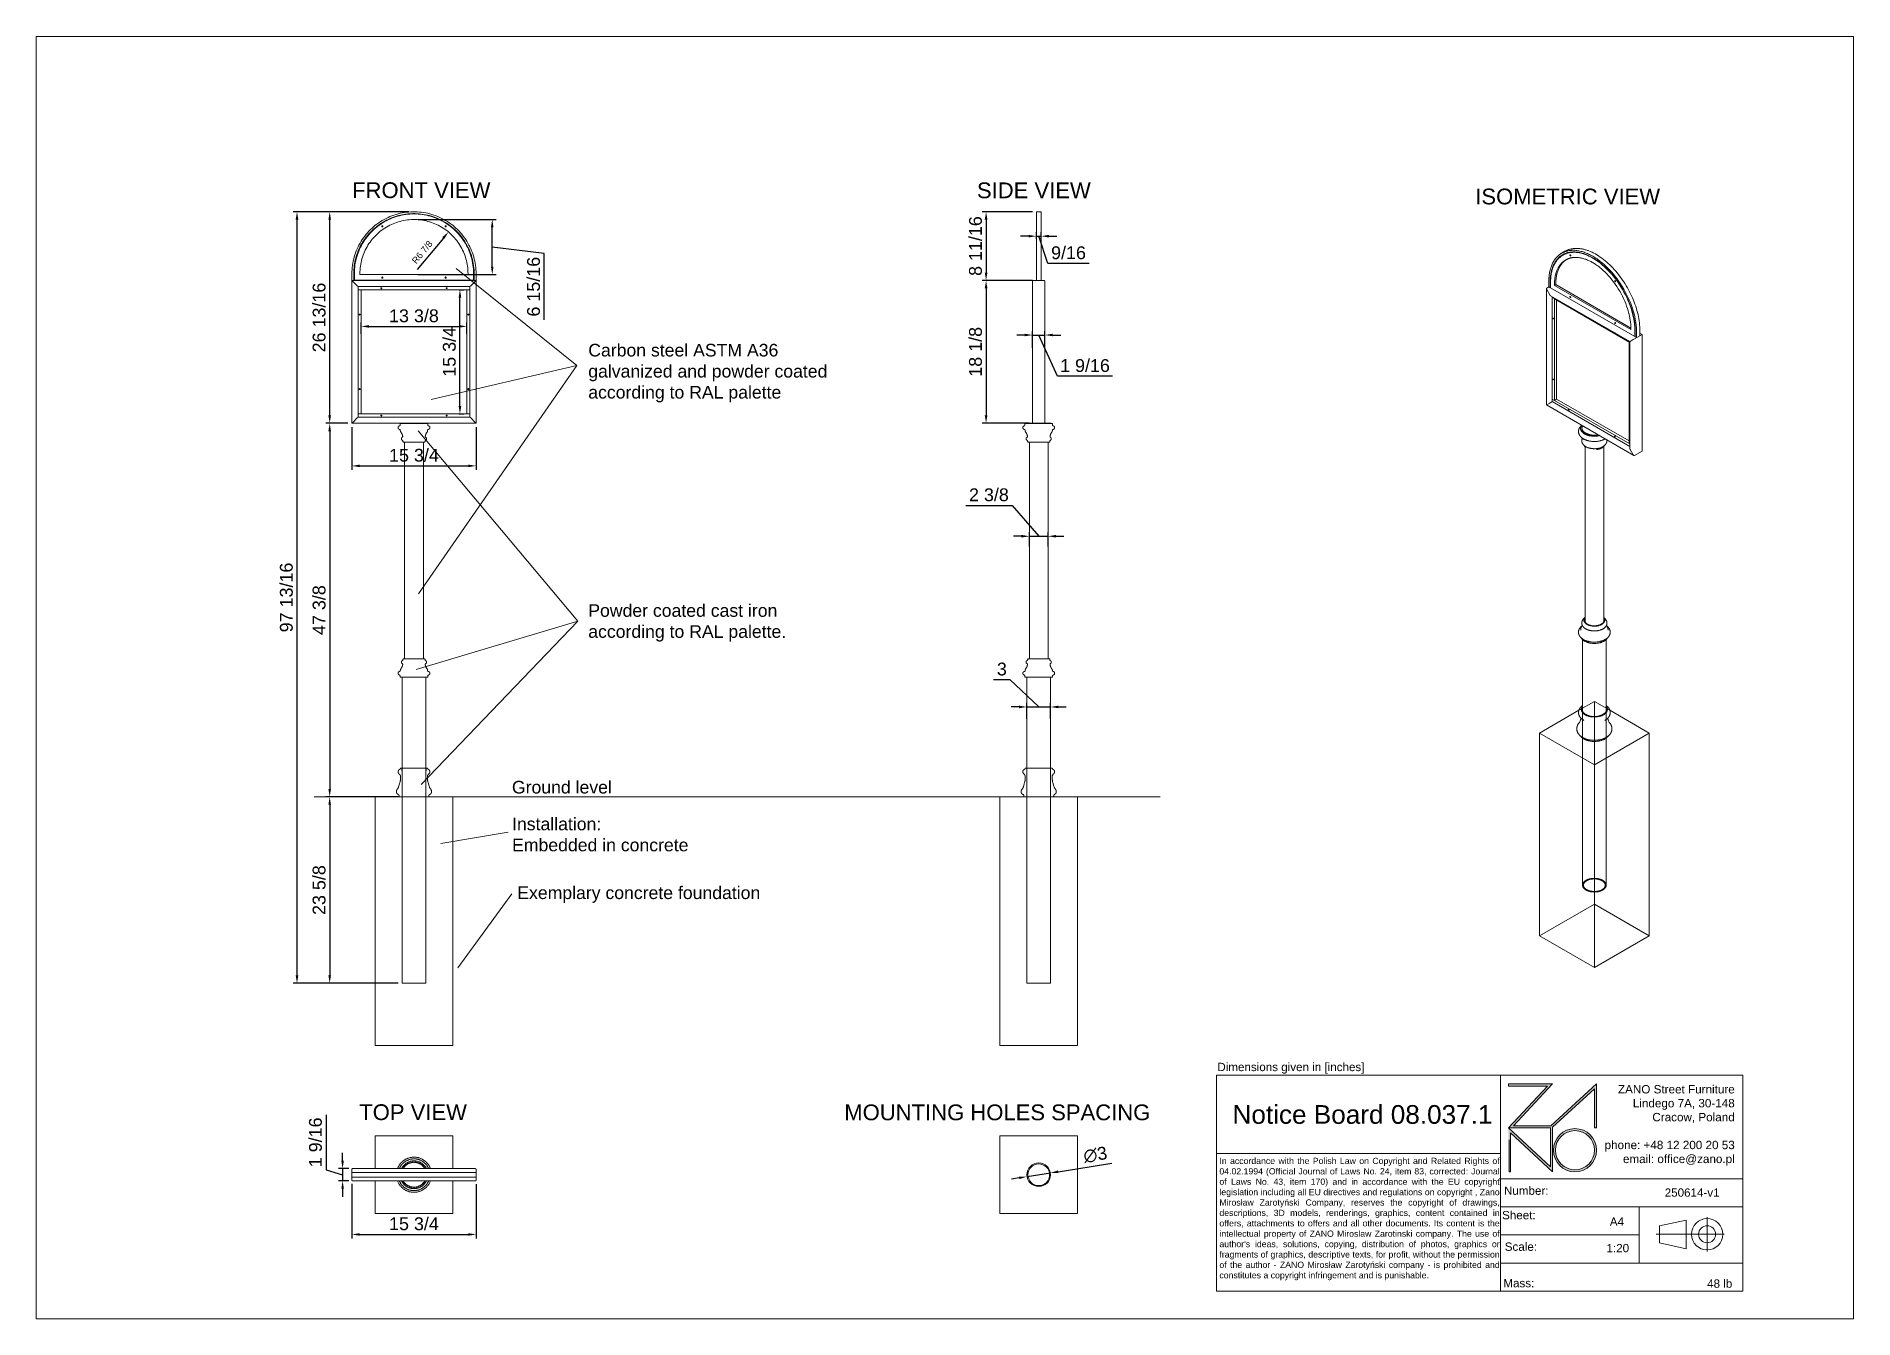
# Paper-space layout 'US W' of a CAD drawing. Header units: inches. Extents: x -208 to -3, y -9 to 1.
# Drawn here: x -14.87 to -3.35, y -7.17 to 0.95 of the extents above; entities outside this region: 1.
# The model-space entities are those that its viewports show. They can reach past a viewport. Long polylines and large blocks are cut down to what shows.
import ezdxf

# ---------------------------------------------------------------- set-up
doc = ezdxf.new("R2010")
doc.units = ezdxf.units.IN
doc.header["$PDSIZE"] = -1
doc.linetypes.add('HIDDEN', pattern=[1.905, 1.27, -0.635])
for name, color, linetype, lineweight in [('ZANO_O', 10, 'Continuous', 0), ('ZANO_R', 7, 'Continuous', 0), ('ZANO_R_przerywana', 250, 'HIDDEN', 0), ('ZANO_W', 1, 'Continuous', 0)]:
    doc.layers.add(name, color=color, linetype=linetype, lineweight=lineweight)
doc.layers.add('ZANO_P', color=7, linetype='Continuous', lineweight=0, true_color=0xffffff)
doc.styles.add('Arial', font='arial.ttf')
doc.styles.get("Standard").update_dxf_attribs({"font": 'ARIALUNI.TTF'})
doc.dimstyles.new('amerykanie', dxfattribs={"dimtxt": 50, "dimasz": 50, "dimexe": 0.5, "dimexo": 0.5, "dimgap": 1, "dimtad": 1, "dimdec": 0, "dimzin": 0, "dimlunit": 5, "dimtxsty": 'Standard', "dimcen": 0.09, "dimclrd": 1, "dimclre": 1, "dimclrt": 1, "dimazin": 0, "dimtfac": 1, "dimtdec": 0, "dimtmove": 0, "dimatfit": 3, "dimfxl": 1, "dimtzin": 0, "dimarcsym": 1})

psp = doc.layouts.new('US W')

# ---------------------------------------------------------------- texts
at = {"layer": 'ZANO_O', "attachment_point": 1, "style": 'Arial'}
for s, insert, char_height, width in [('FRONT VIEW', (-12.864, 0.028), 0.1, 1.04774), ('SIDE VIEW', (-8.903, 0.027), 0.1, 1.0012), ('ISOMETRIC VIEW', (-5.744, -0.012), 0.1, 1.49258), ('\\pxql;Carbon steel ASTM A36\\Pgalvanized and powder coated\\Paccording to RAL palette', (-11.367, -0.996), 0.08, 1.93979), ('\\pxql;Powder coated cast iron according to RAL palette.', (-11.367, -2.646), 0.08, 1.41614), ('Ground level', (-11.851, -3.766), 0.08, 0.78457), ('\\pxql;Installation:\\PEmbedded in concrete', (-11.85, -3.999), 0.08, 1.81828), ('\\pxql;Exemplary concrete foundation', (-11.817, -4.435), 0.08, 1.68642), ('TOP VIEW', (-12.819, -5.816), 0.1, 0.86231), ('MOUNTING HOLES SPACING', (-9.744, -5.817), 0.1, 2.09064)]:
    psp.add_mtext(s, dxfattribs=dict(at, insert=insert, char_height=char_height, width=width))
at = {"layer": 'ZANO_R', "attachment_point": 1, "style": 'Arial'}
for s, insert, char_height, width in [('Dimensions given in [inches]', (-7.379, -5.553), 0.05269, 1.79436), ('\\pxqr;ZANO Street Furniture\\PLindego 7A, 30-148\\PCracow, Poland\\P\\Pphone: +48 12 200 20 53\\Pemail: office@zano.pl', (-5.149, -5.694), 0.05298, 1.04998), ('\\pxql;Notice Board 08.037.1', (-7.283, -5.821), 0.11856, 1.7443), ("\\pxqj;In accordance with the Polish Law on Copyright and Related Rights of 04.02.1994 (Official Journal of Laws No. 24, item 83, corrected: Journal of Laws No. 43, item 170) and in accordance with the EU copyright legislation including all EU directives and regulations on copyright , Zano Mirosław Zarotyński Company, reserves the copyright of drawings, descriptions, 3D models, renderings, graphics, content contained in offers, attachments to offers and all other documents. Its content is the intellectual property of ZANO Miroslaw Zarotinski company. The use of author's ideas, solutions, copying, distribution of photos, graphics or fragments of graphics, descriptive texts, for profit, without the permission of the author - ZANO Mirosław Zarotyński company - is prohibited and constitutes a copyright infringement and is punishable.", (-7.366, -6.155), 0.039516, 1.77136), ('Number:', (-5.562, -6.337), 0.0527, 254.32319), ('250614-v1', (-4.543, -6.349), 0.0527, 0.49653), ('Sheet:', (-5.574, -6.492), 0.0527, 254.32319), ('A4', (-4.891, -6.533), 0.0527, 0.18637), ('Scale:', (-5.557, -6.692), 0.0527, 254.32319), ('1:20', (-4.912, -6.701), 0.0527, 0.20756), ('Mass:', (-5.566, -6.923), 0.0527, 254.32319), ('48 lb', (-4.274, -6.926), 0.0527, 0.22731)]:
    psp.add_mtext(s, dxfattribs=dict(at, insert=insert, char_height=char_height, width=width))

msp = doc.modelspace()

# ---------------------------------------------------------------- blocks, each defined once
blk = doc.blocks.new('*D449')
at = {"layer": 'Defpoints', "color": 0}
for p in [(452.28, 130.61), (437.58, 32.81), (450.92, 32.81)]:
    blk.add_point(p, dxfattribs=at)
at = {"layer": 'ZANO_R', "color": 1, "lineweight": -2}
for p, q in [((451.78, 130.61), (437.08, 130.61)), ((437.58, 129.61), (437.58, 33.81)), ((450.42, 32.81), (437.08, 32.81))]:
    blk.add_line(p, q, dxfattribs=at)
at = {"layer": 'ZANO_R', "color": 1}
for points in [[(437.75, 129.61), (437.41, 129.61), (437.58, 130.61)], [(437.41, 33.81), (437.75, 33.81), (437.58, 32.81)]]:
    blk.add_solid(points, dxfattribs=at)
at = {"layer": 'ZANO_R', "color": 1, "insert": (436.24, 81.71), "char_height": 1.625, "attachment_point": 5, "rotation": 90, "style": 'Arial'}
blk.add_mtext('97 13/16', dxfattribs=at)
blk = doc.blocks.new('*D450')
at = {"layer": 'Defpoints', "color": 0}
for p in [(459.11, 116.07), (445.72, 114.63), (459.11, 114.63)]:
    blk.add_point(p, dxfattribs=at)
at = {"layer": 'ZANO_R', "color": 1, "lineweight": -2}
for p, q in [((445.72, 115.13), (445.72, 116.57)), ((446.72, 116.07), (458.11, 116.07)), ((459.11, 115.13), (459.11, 116.57))]:
    blk.add_line(p, q, dxfattribs=at)
at = {"layer": 'ZANO_R', "color": 1}
for points in [[(446.72, 116.24), (446.72, 115.91), (445.72, 116.07)], [(458.11, 115.91), (458.11, 116.24), (459.11, 116.07)]]:
    blk.add_solid(points, dxfattribs=at)
at = {"layer": 'ZANO_R', "color": 1, "insert": (452.41, 117.41), "char_height": 1.625, "attachment_point": 5, "style": 'Arial'}
blk.add_mtext('13 3/8', dxfattribs=at)
blk = doc.blocks.new('*D451')
at = {"layer": 'Defpoints', "color": 0}
for p in [(457.66, 120.72), (458.24, 120.72), (457.66, 104.98)]:
    blk.add_point(p, dxfattribs=at)
at = {"layer": 'ZANO_R', "color": 1, "lineweight": -2}
for p, q in [((458.16, 120.72), (458.74, 120.72)), ((458.24, 105.98), (458.24, 119.72)), ((458.16, 104.98), (458.74, 104.98))]:
    blk.add_line(p, q, dxfattribs=at)
at = {"layer": 'ZANO_R', "color": 1}
for points in [[(458.41, 119.72), (458.07, 119.72), (458.24, 120.72)], [(458.07, 105.98), (458.41, 105.98), (458.24, 104.98)]]:
    blk.add_solid(points, dxfattribs=at)
at = {"layer": 'ZANO_R', "color": 1, "insert": (456.9, 112.85), "char_height": 1.625, "attachment_point": 5, "rotation": 90, "style": 'Arial'}
blk.add_mtext('15 3/4', dxfattribs=at)
blk = doc.blocks.new('*D452')
at = {"layer": 'Defpoints', "color": 0}
for p in [(444.54, 103.79), (460.29, 103.79), (460.29, 98.39)]:
    blk.add_point(p, dxfattribs=at)
at = {"layer": 'ZANO_R', "color": 1, "lineweight": -2}
for p, q in [((444.54, 103.29), (444.54, 97.89)), ((460.29, 103.29), (460.29, 97.89)), ((445.54, 98.39), (459.29, 98.39))]:
    blk.add_line(p, q, dxfattribs=at)
at = {"layer": 'ZANO_R', "color": 1}
for points in [[(445.54, 98.56), (445.54, 98.23), (444.54, 98.39)], [(459.29, 98.23), (459.29, 98.56), (460.29, 98.39)]]:
    blk.add_solid(points, dxfattribs=at)
at = {"layer": 'ZANO_R', "color": 1, "insert": (452.41, 99.73), "char_height": 1.625, "attachment_point": 5, "style": 'Arial'}
blk.add_mtext('15 3/4', dxfattribs=at)
blk = doc.blocks.new('*D453')
at = {"layer": 'Defpoints', "color": 0}
for p in [(441.73, 130.61), (444.54, 130.61), (444.54, 103.79)]:
    blk.add_point(p, dxfattribs=at)
at = {"layer": 'ZANO_R', "color": 1, "lineweight": -2}
for p, q in [((444.04, 130.61), (441.23, 130.61)), ((441.73, 104.79), (441.73, 129.61)), ((444.04, 103.79), (441.23, 103.79))]:
    blk.add_line(p, q, dxfattribs=at)
at = {"layer": 'ZANO_R', "color": 1}
for points in [[(441.89, 129.61), (441.56, 129.61), (441.73, 130.61)], [(441.56, 104.79), (441.89, 104.79), (441.73, 103.79)]]:
    blk.add_solid(points, dxfattribs=at)
at = {"layer": 'ZANO_R', "color": 1, "insert": (440.39, 117.2), "char_height": 1.625, "attachment_point": 5, "rotation": 90, "style": 'Arial'}
blk.add_mtext('26 13/16', dxfattribs=at)
blk = doc.blocks.new('*D454')
at = {"layer": 'Defpoints', "color": 0}
for p in [(444.54, 103.79), (441.73, 56.43), (450.59, 56.43)]:
    blk.add_point(p, dxfattribs=at)
at = {"layer": 'ZANO_R', "color": 1, "lineweight": -2}
for p, q in [((444.04, 103.79), (441.23, 103.79)), ((441.73, 102.79), (441.73, 57.43)), ((450.09, 56.43), (441.23, 56.43))]:
    blk.add_line(p, q, dxfattribs=at)
at = {"layer": 'ZANO_R', "color": 1}
for points in [[(441.89, 102.79), (441.56, 102.79), (441.73, 103.79)], [(441.56, 57.43), (441.89, 57.43), (441.73, 56.43)]]:
    blk.add_solid(points, dxfattribs=at)
at = {"layer": 'ZANO_R', "color": 1, "insert": (440.39, 80.11), "char_height": 1.625, "attachment_point": 5, "rotation": 90, "style": 'Arial'}
blk.add_mtext('47 3/8', dxfattribs=at)
blk = doc.blocks.new('*D455')
at = {"layer": 'Defpoints', "color": 0}
for p in [(452.41, 129.62), (462.34, 129.62), (452.41, 122.65)]:
    blk.add_point(p, dxfattribs=at)
at = {"layer": 'ZANO_W', "color": 1, "lineweight": -2}
for p, q in [((452.91, 129.62), (462.84, 129.62)), ((462.34, 123.65), (462.34, 128.62)), ((468.92, 125.3), (462.34, 126.14)), ((468.92, 116.92), (468.92, 125.3)), ((452.91, 122.65), (462.84, 122.65))]:
    blk.add_line(p, q, dxfattribs=at)
at = {"layer": 'ZANO_W', "color": 1}
for points in [[(462.5, 128.62), (462.17, 128.62), (462.34, 129.62)], [(462.17, 123.65), (462.5, 123.65), (462.34, 122.65)]]:
    blk.add_solid(points, dxfattribs=at)
at = {"layer": 'ZANO_W', "color": 1, "insert": (467.58, 121.11), "char_height": 1.625, "attachment_point": 5, "rotation": 90, "style": 'Arial'}
blk.add_mtext('6 15/16', dxfattribs=at)
blk = doc.blocks.new('*D456')
at = {"layer": 'Defpoints', "color": 0}
for p in [(456.78, 128.05), (452.41, 122.77)]:
    blk.add_point(p, dxfattribs=at)
at = {"layer": 'ZANO_W', "color": 1, "lineweight": -2}
blk.add_line((456.14, 127.28), (452.82, 123.27), dxfattribs=at)
at = {"layer": 'ZANO_W', "color": 1}
blk.add_solid([(456.27, 127.17), (456.01, 127.39), (456.78, 128.05)], dxfattribs=at)
at = {"layer": 'ZANO_W', "color": 1, "insert": (453.46, 125.48), "char_height": 1.625, "attachment_point": 5, "rotation": 50.4232, "style": 'Arial'}
blk.add_mtext('{\\H0.5x;R6 7/8}', dxfattribs=at)
blk = doc.blocks.new('*D458')
at = {"layer": 'Defpoints', "color": 0}
for p in [(530.44, 87.67), (532.81, 89.47), (532.81, 87.67)]:
    blk.add_point(p, dxfattribs=at)
at = {"layer": 'ZANO_R', "color": 1, "lineweight": -2}
for p, q in [((522.37, 93.38), (528.25, 93.38)), ((528.25, 93.38), (531.62, 89.47)), ((530.44, 88.17), (530.44, 89.97)), ((532.81, 88.17), (532.81, 89.97)), ((529.44, 89.47), (528.44, 89.47)), ((530.44, 89.47), (532.81, 89.47)), ((533.81, 89.47), (534.81, 89.47))]:
    blk.add_line(p, q, dxfattribs=at)
at = {"layer": 'ZANO_R', "color": 1}
for points in [[(529.44, 89.31), (529.44, 89.64), (530.44, 89.47)], [(533.81, 89.64), (533.81, 89.31), (532.81, 89.47)]]:
    blk.add_solid(points, dxfattribs=at)
at = {"layer": 'ZANO_R', "color": 1, "insert": (525.31, 94.72), "char_height": 1.625, "attachment_point": 5, "style": 'Arial'}
blk.add_mtext('2 3/8', dxfattribs=at)
blk = doc.blocks.new('*D459')
at = {"layer": 'Defpoints', "color": 0}
for p in [(533.12, 67.83), (530.13, 65.84), (533.12, 65.84)]:
    blk.add_point(p, dxfattribs=at)
at = {"layer": 'ZANO_R', "color": 1, "lineweight": -2}
for p, q in [((525.91, 71.3), (527.98, 71.3)), ((527.98, 71.3), (531.62, 67.83)), ((529.13, 67.83), (528.13, 67.83)), ((530.13, 66.34), (530.13, 68.33)), ((530.13, 67.83), (533.12, 67.83)), ((533.12, 66.34), (533.12, 68.33)), ((534.12, 67.83), (535.12, 67.83))]:
    blk.add_line(p, q, dxfattribs=at)
at = {"layer": 'ZANO_R', "color": 1}
for points in [[(529.13, 67.67), (529.13, 68), (530.13, 67.83)], [(534.12, 68), (534.12, 67.67), (533.12, 67.83)]]:
    blk.add_solid(points, dxfattribs=at)
at = {"layer": 'ZANO_R', "color": 1, "insert": (526.95, 72.63), "char_height": 1.62, "attachment_point": 5, "style": 'Arial'}
blk.add_mtext('3', dxfattribs=at)
blk = doc.blocks.new('*D460')
at = {"layer": 'Defpoints', "color": 0}
for p in [(531.92, 127.51), (531.33, 126.67), (531.92, 126.67)]:
    blk.add_point(p, dxfattribs=at)
at = {"layer": 'ZANO_R', "color": 1, "lineweight": -2}
for p, q in [((530.33, 127.51), (529.33, 127.51)), ((531.33, 127.17), (531.33, 128.01)), ((531.33, 127.51), (531.92, 127.51)), ((532.79, 124.06), (531.62, 127.51)), ((531.92, 127.17), (531.92, 128.01)), ((532.92, 127.51), (533.92, 127.51)), ((538.01, 124.06), (532.79, 124.06))]:
    blk.add_line(p, q, dxfattribs=at)
at = {"layer": 'ZANO_R', "color": 1}
for points in [[(530.33, 127.35), (530.33, 127.68), (531.33, 127.51)], [(532.92, 127.68), (532.92, 127.35), (531.92, 127.51)]]:
    blk.add_solid(points, dxfattribs=at)
at = {"layer": 'ZANO_R', "color": 1, "insert": (535.4, 125.4), "char_height": 1.625, "attachment_point": 5, "style": 'Arial'}
blk.add_mtext('9/16', dxfattribs=at)
blk = doc.blocks.new('*D461')
at = {"layer": 'Defpoints', "color": 0}
for p in [(532.41, 114.98), (530.84, 112.85), (532.41, 112.85)]:
    blk.add_point(p, dxfattribs=at)
at = {"layer": 'ZANO_R', "color": 1, "lineweight": -2}
for p, q in [((530.84, 113.35), (530.84, 115.48)), ((532.41, 113.35), (532.41, 115.48)), ((529.84, 114.98), (528.84, 114.98)), ((530.84, 114.98), (532.41, 114.98)), ((534.01, 109.76), (531.62, 114.98)), ((533.41, 114.98), (534.41, 114.98)), ((540.97, 109.76), (534.01, 109.76))]:
    blk.add_line(p, q, dxfattribs=at)
at = {"layer": 'ZANO_R', "color": 1}
for points in [[(529.84, 114.82), (529.84, 115.15), (530.84, 114.98)], [(533.41, 115.15), (533.41, 114.82), (532.41, 114.98)]]:
    blk.add_solid(points, dxfattribs=at)
at = {"layer": 'ZANO_R', "color": 1, "insert": (537.49, 111.1), "char_height": 1.625, "attachment_point": 5, "style": 'Arial'}
blk.add_mtext('1 9/16', dxfattribs=at)
blk = doc.blocks.new('*D462')
at = {"layer": 'Defpoints', "color": 0}
for p in [(531.33, 130.61), (524.95, 121.9), (531.33, 121.9)]:
    blk.add_point(p, dxfattribs=at)
at = {"layer": 'ZANO_R', "color": 1, "lineweight": -2}
for p, q in [((530.83, 130.61), (524.45, 130.61)), ((524.95, 129.61), (524.95, 122.9)), ((530.83, 121.9), (524.45, 121.9))]:
    blk.add_line(p, q, dxfattribs=at)
at = {"layer": 'ZANO_R', "color": 1}
for points in [[(525.12, 129.61), (524.78, 129.61), (524.95, 130.61)], [(524.78, 122.9), (525.12, 122.9), (524.95, 121.9)]]:
    blk.add_solid(points, dxfattribs=at)
at = {"layer": 'ZANO_R', "color": 1, "insert": (523.61, 126.26), "char_height": 1.625, "attachment_point": 5, "rotation": 90, "style": 'Arial'}
blk.add_mtext('8 11/16', dxfattribs=at)
blk = doc.blocks.new('*D463')
at = {"layer": 'Defpoints', "color": 0}
for p in [(531.33, 121.9), (524.95, 103.8), (530.93, 103.8)]:
    blk.add_point(p, dxfattribs=at)
at = {"layer": 'ZANO_R', "color": 1, "lineweight": -2}
for p, q in [((530.83, 121.9), (524.45, 121.9)), ((524.95, 120.9), (524.95, 104.8)), ((530.43, 103.8), (524.45, 103.8))]:
    blk.add_line(p, q, dxfattribs=at)
at = {"layer": 'ZANO_R', "color": 1}
for points in [[(525.12, 120.9), (524.78, 120.9), (524.95, 121.9)], [(524.78, 104.8), (525.12, 104.8), (524.95, 103.8)]]:
    blk.add_solid(points, dxfattribs=at)
at = {"layer": 'ZANO_R', "color": 1, "insert": (523.61, 112.85), "char_height": 1.625, "attachment_point": 5, "rotation": 90, "style": 'Arial'}
blk.add_mtext('18 1/8', dxfattribs=at)
blk = doc.blocks.new('*D464')
at = {"layer": 'Defpoints', "color": 0}
for p in [(450.92, 56.43), (441.73, 32.81), (450.92, 32.81)]:
    blk.add_point(p, dxfattribs=at)
at = {"layer": 'ZANO_W', "color": 1, "lineweight": -2}
for p, q in [((450.42, 56.43), (441.23, 56.43)), ((441.73, 55.43), (441.73, 33.81)), ((450.42, 32.81), (441.23, 32.81))]:
    blk.add_line(p, q, dxfattribs=at)
at = {"layer": 'ZANO_W', "color": 1}
for points in [[(441.89, 55.43), (441.56, 55.43), (441.73, 56.43)], [(441.56, 33.81), (441.89, 33.81), (441.73, 32.81)]]:
    blk.add_solid(points, dxfattribs=at)
at = {"layer": 'ZANO_W', "color": 1, "insert": (440.39, 44.62), "char_height": 1.625, "attachment_point": 5, "rotation": 90, "style": 'Arial'}
blk.add_mtext('23 5/8', dxfattribs=at)
blk = doc.blocks.new('*D465')
at = {"layer": 'Defpoints', "color": 0}
for p in [(444.66, 9.32), (443.36, 7.75), (444.65, 7.75)]:
    blk.add_point(p, dxfattribs=at)
at = {"layer": 'ZANO_W', "color": 1, "lineweight": -2}
for p, q in [((441.27, 16.12), (441.27, 9.16)), ((444.16, 9.32), (442.86, 9.32)), ((443.36, 10.32), (443.36, 11.32)), ((443.36, 9.32), (443.36, 7.75)), ((441.27, 9.16), (443.36, 8.53)), ((444.15, 7.75), (442.86, 7.75)), ((443.36, 6.75), (443.36, 5.75))]:
    blk.add_line(p, q, dxfattribs=at)
at = {"layer": 'ZANO_W', "color": 1}
for points in [[(443.2, 10.32), (443.53, 10.32), (443.36, 9.32)], [(443.53, 6.75), (443.2, 6.75), (443.36, 7.75)]]:
    blk.add_solid(points, dxfattribs=at)
at = {"layer": 'ZANO_W', "color": 1, "insert": (439.93, 12.64), "char_height": 1.625, "attachment_point": 5, "rotation": 90, "style": 'Arial'}
blk.add_mtext('1 9/16', dxfattribs=at)
blk = doc.blocks.new('*D466')
at = {"layer": 'Defpoints', "color": 0}
for p in [(444.54, 7.86), (460.29, 7.85), (460.29, 0.96)]:
    blk.add_point(p, dxfattribs=at)
at = {"layer": 'ZANO_W', "color": 1, "lineweight": -2}
for p, q in [((444.54, 7.36), (444.54, 0.46)), ((460.29, 7.35), (460.29, 0.46)), ((445.54, 0.96), (459.29, 0.96))]:
    blk.add_line(p, q, dxfattribs=at)
at = {"layer": 'ZANO_W', "color": 1}
for points in [[(445.54, 1.13), (445.54, 0.8), (444.54, 0.96)], [(459.29, 0.8), (459.29, 1.13), (460.29, 0.96)]]:
    blk.add_solid(points, dxfattribs=at)
at = {"layer": 'ZANO_W', "color": 1, "insert": (452.41, 2.31), "char_height": 1.625, "attachment_point": 5, "style": 'Arial'}
blk.add_mtext('15 3/4', dxfattribs=at)
blk = doc.blocks.new('*D467')
at = {"layer": 'Defpoints', "color": 0}
for p in [(530.14, 8.3), (533.1, 8.77)]:
    blk.add_point(p, dxfattribs=at)
at = {"layer": 'ZANO_W', "color": 1, "lineweight": -2}
for p, q in [((534.09, 8.92), (540.91, 10)), ((529.16, 8.14), (528.17, 7.99)), ((530.14, 8.3), (533.1, 8.77))]:
    blk.add_line(p, q, dxfattribs=at)
at = {"layer": 'ZANO_W', "color": 1}
for points in [[(529.18, 7.98), (529.13, 8.31), (530.14, 8.3)], [(534.07, 9.09), (534.12, 8.76), (533.1, 8.77)]]:
    blk.add_solid(points, dxfattribs=at)
at = {"layer": 'ZANO_W', "color": 1, "insert": (538.8, 11.06), "char_height": 1.625, "attachment_point": 5, "rotation": 8.974, "style": 'Arial'}
blk.add_mtext('∅3', dxfattribs=at)

# ---------------------------------------------------------------- dimensions: what is measured, and where the dimension line sits
at = {"layer": 'ZANO_R'}
for base, p1, p2, picture, middle in [((437.57994, 32.81025), (452.27636, 130.60552), (450.91655, 32.81025), '*D449', (436.23918, 81.70789)), ((441.72791, 130.60552), (444.54056, 103.7945), (444.54056, 130.60552), '*D453', (440.38715, 117.20001)), ((524.95045, 121.90474), (531.32866, 130.60552), (531.32866, 121.90474), '*D462', (523.61024, 126.25513)), ((458.23871, 120.72363), (457.66378, 104.9756), (457.66378, 120.72363), '*D451', (456.89795, 112.84962)), ((524.950454, 103.796594), (531.328662, 121.904737), (530.932597, 103.796594), '*D463', (523.610242, 112.850666)), ((441.72791, 56.4323), (444.54056, 103.7945), (450.58597, 56.4323), '*D454', (440.38715, 80.1134))]:
    dim = msp.add_linear_dim(base=base, p1=p1, p2=p2, angle=90, dimstyle='amerykanie', override={"dimtxt": 1.625, "dimasz": 1, "dimgap": 0.5, "dimdec": 4, "dimtxsty": 'Arial', "dimaunit": 1, "dimadec": 1, "dimtdec": 4, "dimtmove": 1, "dimfrac": 2}, dxfattribs=at)
    dim.commit()
    dim.dimension.update_dxf_attribs({"geometry": picture, "text_midpoint": middle})
for base, p1, p2, picture, middle in [((531.919213, 127.5147), (531.328662, 126.668516), (531.919213, 126.668516), '*D460', (533.288234, 124.063545)), ((532.41134, 114.98443), (530.83654, 112.84962), (532.41134, 112.84962), '*D461', (534.50532, 109.76432)), ((532.81095, 89.47454), (530.43693, 87.67245), (532.81095, 87.67245), '*D458', (527.7488, 93.37872)), ((533.12197, 67.83169), (530.12591, 65.84174), (533.12197, 65.84174), '*D459', (527.47813, 71.30432))]:
    dim = msp.add_linear_dim(base=base, p1=p1, p2=p2, dimstyle='amerykanie', override={"dimtxt": 1.625, "dimasz": 1, "dimgap": 0.5, "dimdec": 4, "dimtxsty": 'Arial', "dimaunit": 1, "dimadec": 1, "dimtdec": 4, "dimtmove": 1, "dimfrac": 2}, dxfattribs=at)
    dim.commit()
    dim.dimension.update_dxf_attribs({"geometry": picture, "text_midpoint": middle, "dimtype": 160})
for base, p1, p2, picture, middle in [((459.10749, 116.07345), (445.72167, 114.62833), (459.10749, 114.62833), '*D450', (452.41458, 117.41422)), ((460.2886, 98.3926), (444.54056, 103.7945), (460.2886, 103.7945), '*D452', (452.41458, 99.73337))]:
    dim = msp.add_linear_dim(base=base, p1=p1, p2=p2, dimstyle='amerykanie', override={"dimtxt": 1.625, "dimasz": 1, "dimgap": 0.5, "dimdec": 4, "dimtxsty": 'Arial', "dimaunit": 1, "dimadec": 1, "dimtdec": 4, "dimtmove": 1, "dimfrac": 2}, dxfattribs=at)
    dim.commit()
    dim.dimension.update_dxf_attribs({"geometry": picture, "text_midpoint": middle})
at = {"layer": 'ZANO_W'}
dim = msp.add_linear_dim(base=(462.33645, 129.62127), p1=(452.41458, 122.65277), p2=(452.41458, 129.62127), angle=90, dimstyle='amerykanie', override={"dimtxt": 1.625, "dimasz": 1, "dimgap": 0.5, "dimdec": 4, "dimtxsty": 'Arial', "dimaunit": 1, "dimadec": 1, "dimtdec": 4, "dimtmove": 1, "dimfrac": 2}, dxfattribs=at)
dim.commit()
dim.dimension.update_dxf_attribs({"geometry": '*D455', "text_midpoint": (468.91573, 124.79966), "dimtype": 160})
dim = msp.add_radius_dim(center=(452.41472, 122.77249), mpoint=(456.77819, 128.05136), text='{\\H0.5x;<>}', dimstyle='amerykanie', override={"dimtxt": 1.625, "dimasz": 1, "dimgap": 0.5, "dimdec": 4, "dimtxsty": 'Arial', "dimaunit": 1, "dimadec": 1, "dimtdec": 4, "dimtmove": 1, "dimfrac": 2}, dxfattribs=at)
dim.commit()
dim.dimension.update_dxf_attribs({"geometry": '*D456', "text_midpoint": (454.1644, 124.88923), "dimtype": 164})
for base, p1, p2, picture, middle in [((441.727914, 32.810249), (450.916548, 56.432296), (450.916548, 32.810249), '*D464', (440.387149, 44.621272)), ((443.36364, 7.74609), (444.65867, 9.32062), (444.65061, 7.74609), '*D465', (439.93322, 9.66042))]:
    dim = msp.add_linear_dim(base=base, p1=p1, p2=p2, angle=90, dimstyle='amerykanie', override={"dimtxt": 1.625, "dimasz": 1, "dimgap": 0.5, "dimdec": 4, "dimtxsty": 'Arial', "dimaunit": 1, "dimadec": 1, "dimtdec": 4, "dimtmove": 1, "dimfrac": 2}, dxfattribs=at)
    dim.commit()
    dim.dimension.update_dxf_attribs({"geometry": picture, "text_midpoint": middle})
dim = msp.add_diameter_dim_2p(p1=(530.14431, 8.29939), p2=(533.10357, 8.76672), dimstyle='amerykanie', override={"dimtxt": 1.625, "dimasz": 1, "dimgap": 0.5, "dimdec": 4, "dimtxsty": 'Arial', "dimaunit": 1, "dimadec": 1, "dimtdec": 4, "dimtmove": 1, "dimfrac": 2}, dxfattribs=at)
dim.commit()
dim.dimension.update_dxf_attribs({"geometry": '*D467', "text_midpoint": (539.01465, 9.7002), "dimtype": 163})
dim = msp.add_linear_dim(base=(460.28774, 0.96425), p1=(444.54056, 7.86392), p2=(460.28774, 7.84984), dimstyle='amerykanie', override={"dimtxt": 1.625, "dimasz": 1, "dimgap": 0.5, "dimdec": 4, "dimtxsty": 'Arial', "dimaunit": 1, "dimadec": 1, "dimtdec": 4, "dimtmove": 1, "dimfrac": 2}, dxfattribs=at)
dim.commit()
dim.dimension.update_dxf_attribs({"geometry": '*D466', "text_midpoint": (452.41415, 2.30501)})

# ---------------------------------------------------------------- linework, layer by layer
at = {"layer": 'ZANO_R'}
for p, q in [((447.72062, 129.05345), (447.50521, 128.88766)), ((447.94163, 129.2117), (447.72062, 129.05345)), ((448.16797, 129.36222), (447.94163, 129.2117)), ((448.19988, 129.04588), (447.98416, 128.89548)), ((448.29536, 129.1633), (448.07582, 129.01729)), ((448.15373, 129.07022), (448.19444, 129.09741)), ((448.39936, 129.50485), (448.16797, 129.36222)), ((448.42071, 129.18869), (448.19988, 129.04588)), ((448.23531, 129.12431), (448.27631, 129.15093)), ((448.51982, 129.30165), (448.29536, 129.1633)), ((448.31746, 129.17727), (448.35875, 129.20333)), ((448.63554, 129.6394), (448.39936, 129.50485)), ((448.40017, 129.22911), (448.44173, 129.2546)), ((448.64636, 129.32373), (448.42071, 129.18869)), ((448.74892, 129.43217), (448.51982, 129.30165)), ((448.52523, 129.30473), (448.56716, 129.32937)), ((448.60922, 129.35372), (448.6514, 129.37778)), ((448.87623, 129.76573), (448.63554, 129.6394)), ((448.87658, 129.45084), (448.64636, 129.32373)), ((448.69369, 129.40155), (448.82037, 129.47066)), ((448.98238, 129.5547), (448.74892, 129.43217)), ((448.82123, 129.47112), (448.94971, 129.53806)), ((449.12113, 129.88366), (448.87623, 129.76573)), ((449.11108, 129.56986), (448.87658, 129.45084)), ((449.21994, 129.6691), (448.98238, 129.5547)), ((448.99273, 129.55979), (449.12233, 129.62322)), ((449.34958, 129.68066), (449.11108, 129.56986)), ((449.36996, 129.99308), (449.12113, 129.88366)), ((449.12272, 129.6234), (449.25268, 129.68399)), ((449.4613, 129.77523), (449.21994, 129.6691)), ((449.29628, 129.70366), (449.42751, 129.76088)), ((449.59179, 129.78309), (449.34958, 129.68066)), ((449.62242, 130.09384), (449.36996, 129.99308)), ((449.43471, 129.76394), (449.64745, 129.85034)), ((449.70618, 129.87297), (449.4613, 129.77523)), ((449.54928, 128.99325), (449.76576, 129.08845)), ((449.83741, 129.87704), (449.59179, 129.78309)), ((449.8782, 130.18583), (449.62242, 130.09384)), ((449.64771, 129.85044), (449.86444, 129.93093)), ((449.95429, 129.9622), (449.70618, 129.87297)), ((449.76576, 129.08845), (449.9854, 129.17611)), ((450.08615, 129.96238), (449.83741, 129.87704)), ((449.86861, 129.9324), (449.95733, 129.96316)), ((450.137, 130.26893), (449.8782, 130.18583)), ((450.20533, 130.04281), (449.95429, 129.9622)), ((449.97414, 129.96885), (450.08467, 130.00519)), ((449.9854, 129.17611), (450.20793, 129.25614)), ((450.33772, 130.03902), (450.08615, 129.96238)), ((450.09063, 130.0071), (450.17961, 130.03493)), ((450.39852, 130.34306), (450.137, 130.26893)), ((450.19601, 130.03993), (450.30812, 130.07303)), ((450.45901, 130.11471), (450.20533, 130.04281)), ((450.20793, 129.25614), (450.43309, 129.32844)), ((450.31318, 130.07448), (450.53452, 130.13425)), ((450.59179, 130.10687), (450.33772, 130.03902)), ((450.66245, 130.40811), (450.39852, 130.34306)), ((450.43309, 129.32844), (450.66061, 129.39292)), ((450.71501, 130.17781), (450.45901, 130.11471)), ((450.53591, 130.1346), (450.75851, 130.18756)), ((450.84807, 130.16583), (450.59179, 130.10687)), ((450.66061, 129.39292), (450.89022, 129.44952)), ((450.92846, 130.46401), (450.66245, 130.40811)), ((450.97304, 130.23203), (450.71501, 130.17781)), ((450.76357, 130.18868), (450.879, 130.21331)), ((451.10625, 130.21585), (450.84807, 130.16583)), ((450.89022, 129.44952), (451.12165, 129.49815)), ((450.89186, 130.21593), (450.98064, 130.23345)), ((451.19624, 130.5107), (450.92846, 130.46401)), ((451.23279, 130.27732), (450.97304, 130.23203)), ((450.99498, 130.23618), (451.11146, 130.25728)), ((451.36601, 130.25685), (451.10625, 130.21585)), ((451.11358, 130.25765), (451.33435, 130.2925)), ((451.12165, 129.49815), (451.35462, 129.53877)), ((451.46547, 130.54811), (451.19624, 130.5107)), ((451.49395, 130.31362), (451.23279, 130.27732)), ((451.3458, 130.29413), (451.46357, 130.30984)), ((451.35462, 129.53877), (451.58886, 129.57133)), ((451.62704, 130.2888), (451.36601, 130.25685)), ((451.73584, 130.57622), (451.46547, 130.54811)), ((451.46625, 130.31018), (451.64061, 130.32997)), ((451.7562, 130.34087), (451.49395, 130.31362)), ((451.58886, 129.57133), (451.82407, 129.59577)), ((451.88902, 130.31164), (451.62704, 130.2888)), ((451.64061, 130.32997), (451.81539, 130.34575)), ((452.00701, 130.59497), (451.73584, 130.57622)), ((452.01924, 130.35907), (451.7562, 130.34087)), ((451.81879, 130.34601), (451.93768, 130.35439)), ((451.82407, 129.59577), (452.05999, 129.61209)), ((452.15164, 130.32536), (451.88902, 130.31164)), ((451.94519, 130.35485), (452.11641, 130.36347)), ((452.27867, 130.60435), (452.00701, 130.59497)), ((452.28275, 130.36817), (452.01924, 130.35907)), ((452.05999, 129.61209), (452.29634, 129.62025)), ((452.11641, 130.36347), (452.28778, 130.36825)), ((452.41458, 130.32993), (452.15164, 130.32536)), ((452.55049, 130.60435), (452.27867, 130.60435)), ((452.54641, 130.36817), (452.28275, 130.36817)), ((452.29525, 130.36837), (452.41458, 130.3693)), ((452.29634, 129.62025), (452.53282, 129.62025)), ((452.67752, 130.32536), (452.41458, 130.32993)), ((452.53282, 129.62025), (452.76917, 129.61209)), ((452.80992, 130.35907), (452.54641, 130.36817)), ((452.82215, 130.59497), (452.55049, 130.60435)), ((452.94014, 130.31164), (452.67752, 130.32536)), ((452.76917, 129.61209), (453.00509, 129.59577)), ((453.07296, 130.34087), (452.80992, 130.35907)), ((453.09332, 130.57622), (452.82215, 130.59497)), ((453.20212, 130.2888), (452.94014, 130.31164)), ((453.00509, 129.59577), (453.2403, 129.57133)), ((453.33521, 130.31362), (453.07296, 130.34087)), ((453.36369, 130.54811), (453.09332, 130.57622)), ((453.46315, 130.25685), (453.20212, 130.2888)), ((453.2403, 129.57133), (453.47454, 129.53877)), ((453.59637, 130.27732), (453.33521, 130.31362)), ((453.63292, 130.5107), (453.36369, 130.54811)), ((453.72291, 130.21585), (453.46315, 130.25685)), ((453.47454, 129.53877), (453.70751, 129.49815)), ((453.85612, 130.23203), (453.59637, 130.27732)), ((453.9007, 130.46401), (453.63292, 130.5107)), ((453.70751, 129.49815), (453.93894, 129.44952)), ((453.98109, 130.16583), (453.72291, 130.21585)), ((454.11415, 130.17781), (453.85612, 130.23203)), ((454.16671, 130.40811), (453.9007, 130.46401)), ((453.93894, 129.44952), (454.16855, 129.39292)), ((454.23737, 130.10687), (453.98109, 130.16583)), ((454.37015, 130.11471), (454.11415, 130.17781)), ((454.43064, 130.34306), (454.16671, 130.40811)), ((454.16855, 129.39292), (454.39607, 129.32844)), ((454.49144, 130.03902), (454.23737, 130.10687)), ((454.62383, 130.04281), (454.37015, 130.11471)), ((454.39607, 129.32844), (454.62123, 129.25614)), ((454.69216, 130.26893), (454.43064, 130.34306)), ((454.74301, 129.96238), (454.49144, 130.03902)), ((454.62123, 129.25614), (454.84376, 129.17611)), ((454.87487, 129.9622), (454.62383, 130.04281)), ((454.95096, 130.18583), (454.69216, 130.26893)), ((454.99175, 129.87704), (454.74301, 129.96238)), ((454.84376, 129.17611), (455.0634, 129.08845)), ((455.12298, 129.87297), (454.87487, 129.9622)), ((455.20674, 130.09384), (454.95096, 130.18583)), ((455.23737, 129.78309), (454.99175, 129.87704)), ((455.0634, 129.08845), (455.27988, 128.99325)), ((455.36786, 129.77523), (455.12298, 129.87297)), ((455.4592, 129.99308), (455.20674, 130.09384)), ((455.47958, 129.68066), (455.23737, 129.78309)), ((455.60922, 129.6691), (455.36786, 129.77523)), ((455.70803, 129.88366), (455.4592, 129.99308)), ((455.71808, 129.56986), (455.47958, 129.68066)), ((455.84678, 129.5547), (455.60922, 129.6691)), ((455.95293, 129.76573), (455.70803, 129.88366)), ((455.95258, 129.45084), (455.71808, 129.56986)), ((456.08024, 129.43217), (455.84678, 129.5547)), ((456.1828, 129.32373), (455.95258, 129.45084)), ((456.19361, 129.6394), (455.95293, 129.76573)), ((456.30934, 129.30165), (456.08024, 129.43217)), ((456.40845, 129.18869), (456.1828, 129.32373)), ((456.4298, 129.50485), (456.19361, 129.6394)), ((456.5338, 129.1633), (456.30934, 129.30165)), ((456.62927, 129.04588), (456.40845, 129.18869)), ((456.66119, 129.36222), (456.4298, 129.50485)), ((456.75334, 129.01729), (456.5338, 129.1633)), ((456.845, 128.89548), (456.62927, 129.04588)), ((456.88753, 129.2117), (456.66119, 129.36222)), ((457.10854, 129.05345), (456.88753, 129.2117)), ((457.32395, 128.88766), (457.10854, 129.05345)), ((531.32866, 130.60552), (531.91921, 130.60552)), ((531.32866, 122.73151), (531.32866, 130.60552)), ((531.91921, 130.60552), (531.91921, 122.73151)), ((445.71155, 126.86304), (445.57294, 126.62922)), ((445.85815, 127.09194), (445.71155, 126.86304)), ((445.91264, 126.73909), (445.77819, 126.51228)), ((445.81717, 126.57956), (445.94296, 126.78754)), ((446.01256, 127.31564), (445.85815, 127.09194)), ((446.01755, 126.79795), (445.88134, 126.573)), ((446.05484, 126.96113), (445.91264, 126.73909)), ((445.96902, 126.82883), (445.99536, 126.86998)), ((446.1746, 127.53389), (446.01256, 127.31564)), ((446.1615, 127.01803), (446.01755, 126.79795)), ((446.02198, 126.91098), (446.04888, 126.95185)), ((446.20462, 127.17812), (446.05484, 126.96113)), ((446.07607, 126.99256), (446.10353, 127.03313)), ((446.13126, 127.07354), (446.27957, 127.28069)), ((446.31302, 127.23297), (446.1615, 127.01803)), ((446.34408, 127.7464), (446.1746, 127.53389)), ((446.3618, 127.38981), (446.20462, 127.17812)), ((446.27957, 127.28069), (446.4347, 127.48277)), ((446.47192, 127.44251), (446.31302, 127.23297)), ((446.52079, 127.95295), (446.34408, 127.7464)), ((446.5262, 127.59596), (446.3618, 127.38981)), ((446.4347, 127.48277), (446.59648, 127.67957)), ((446.63802, 127.64639), (446.47192, 127.44251)), ((446.70453, 128.15327), (446.52079, 127.95295)), ((446.69761, 127.7963), (446.5262, 127.59596)), ((446.59648, 127.67957), (446.76474, 127.87086)), ((446.81111, 127.84438), (446.63802, 127.64639)), ((446.87583, 127.99061), (446.69761, 127.7963)), ((446.89507, 128.34712), (446.70453, 128.15327)), ((446.71049, 126.56445), (446.84483, 126.75908)), ((446.76474, 127.87086), (446.93928, 128.05643)), ((446.99098, 128.03622), (446.81111, 127.84438)), ((446.84483, 126.75908), (446.9858, 126.94895)), ((447.06066, 128.17866), (446.87583, 127.99061)), ((447.09219, 128.53429), (446.89507, 128.34712)), ((446.93928, 128.05643), (447.11992, 128.23608)), ((446.9858, 126.94895), (447.13325, 127.13384)), ((447.17741, 128.22169), (446.99098, 128.03622)), ((447.25186, 128.36021), (447.06066, 128.17866)), ((447.29565, 128.71454), (447.09219, 128.53429)), ((447.13325, 127.13384), (447.28699, 127.31353)), ((447.15565, 128.27023), (447.1916, 128.30414)), ((447.37018, 128.40056), (447.17741, 128.22169)), ((447.22776, 128.33782), (447.26414, 128.37126)), ((447.44922, 128.53505), (447.25186, 128.36021)), ((447.28699, 127.31353), (447.44684, 127.48781)), ((447.50521, 128.88766), (447.29565, 128.71454)), ((447.30073, 128.40446), (447.33752, 128.43741)), ((447.56906, 128.57262), (447.37018, 128.40056)), ((447.37452, 128.47012), (447.41172, 128.50258)), ((447.44684, 127.48781), (447.61261, 127.65646)), ((447.44913, 128.5348), (447.48673, 128.56676)), ((447.65249, 128.70298), (447.44922, 128.53505)), ((447.52452, 128.59847), (447.56251, 128.62993)), ((447.7738, 128.73766), (447.56906, 128.57262)), ((447.60069, 128.66114), (447.63906, 128.69208)), ((447.61261, 127.65646), (447.7841, 127.8193)), ((447.86144, 128.86379), (447.65249, 128.70298)), ((447.71635, 128.75319), (447.75527, 128.78335)), ((447.98416, 128.89548), (447.7738, 128.73766)), ((447.7841, 127.8193), (447.96111, 127.97612)), ((447.79436, 128.81325), (447.83363, 128.84289)), ((448.07582, 129.01729), (447.86144, 128.86379)), ((447.87307, 128.87225), (447.91268, 128.90135)), ((447.95245, 128.93018), (447.99239, 128.95874)), ((447.96111, 127.97612), (448.14343, 128.12673)), ((448.03249, 128.98702), (448.07275, 129.01503)), ((448.14343, 128.12673), (448.33084, 128.27096)), ((448.32009, 128.75513), (448.32014, 128.75785)), ((448.32014, 128.75241), (448.32009, 128.75513)), ((448.32014, 128.75785), (448.32028, 128.76056)), ((448.32028, 128.7497), (448.32014, 128.75241)), ((448.32028, 128.76056), (448.32051, 128.76327)), ((448.32051, 128.74699), (448.32028, 128.7497)), ((448.32051, 128.76327), (448.32084, 128.76597)), ((448.32084, 128.74429), (448.32051, 128.74699)), ((448.32084, 128.76597), (448.32126, 128.76865)), ((448.32126, 128.74161), (448.32084, 128.74429)), ((448.32126, 128.76865), (448.32177, 128.77132)), ((448.32177, 128.73894), (448.32126, 128.74161)), ((448.32177, 128.77132), (448.32238, 128.77397)), ((448.32238, 128.73629), (448.32177, 128.73894)), ((448.32238, 128.77397), (448.32308, 128.7766)), ((448.32308, 128.73366), (448.32238, 128.73629)), ((448.32308, 128.7766), (448.32386, 128.7792)), ((448.32386, 128.73106), (448.32308, 128.73366)), ((448.32386, 128.7792), (448.32474, 128.78178)), ((448.32474, 128.72848), (448.32386, 128.73106)), ((448.32474, 128.78178), (448.3257, 128.78432)), ((448.3257, 128.72594), (448.32474, 128.72848)), ((448.3257, 128.78432), (448.32675, 128.78683)), ((448.32675, 128.72344), (448.3257, 128.72594)), ((448.32675, 128.78683), (448.32789, 128.78929)), ((448.32789, 128.72097), (448.32675, 128.72344)), ((448.32789, 128.78929), (448.32911, 128.79172)), ((448.32911, 128.71854), (448.32789, 128.72097)), ((448.32911, 128.79172), (448.33042, 128.79411)), ((448.33042, 128.71615), (448.32911, 128.71854)), ((448.33042, 128.79411), (448.3318, 128.79645)), ((448.3318, 128.71382), (448.33042, 128.71615)), ((448.33084, 128.27096), (448.52311, 128.40864)), ((448.3318, 128.79645), (448.33327, 128.79873)), ((448.33327, 128.71153), (448.3318, 128.71382)), ((448.33327, 128.79873), (448.33481, 128.80097)), ((448.33481, 128.70929), (448.33327, 128.71153)), ((448.33481, 128.80097), (448.33643, 128.80315)), ((448.33643, 128.70711), (448.33481, 128.70929)), ((448.33643, 128.80315), (448.33813, 128.80528)), ((448.33813, 128.70498), (448.33643, 128.70711)), ((448.33813, 128.80528), (448.33989, 128.80734)), ((448.33989, 128.70292), (448.33813, 128.70498)), ((448.33989, 128.80734), (448.34173, 128.80935)), ((448.34173, 128.70091), (448.33989, 128.70292)), ((448.34173, 128.80935), (448.34364, 128.81129)), ((448.34364, 128.69897), (448.34173, 128.70091)), ((448.34364, 128.81129), (448.34561, 128.81316)), ((448.34561, 128.6971), (448.34364, 128.69897)), ((448.34561, 128.81316), (448.34764, 128.81496)), ((448.34764, 128.6953), (448.34561, 128.6971)), ((448.34764, 128.81496), (448.34974, 128.81669)), ((448.34974, 128.69357), (448.34764, 128.6953)), ((448.34974, 128.81669), (448.35189, 128.81835)), ((448.35189, 128.69191), (448.34974, 128.69357)), ((448.35189, 128.81835), (448.3541, 128.81993)), ((448.3541, 128.69033), (448.35189, 128.69191)), ((448.3541, 128.81993), (448.35637, 128.82144)), ((448.35637, 128.68882), (448.3541, 128.69033)), ((448.35637, 128.82144), (448.35868, 128.82286)), ((448.35868, 128.6874), (448.35637, 128.68882)), ((448.35868, 128.82286), (448.36104, 128.82421)), ((448.36104, 128.68605), (448.35868, 128.6874)), ((448.36104, 128.82421), (448.36345, 128.82547)), ((448.36345, 128.68479), (448.36104, 128.68605)), ((448.36345, 128.82547), (448.3659, 128.82665)), ((448.3659, 128.68361), (448.36345, 128.68479)), ((448.3659, 128.82665), (448.36839, 128.82775)), ((448.36839, 128.68251), (448.3659, 128.68361)), ((448.36839, 128.82775), (448.37091, 128.82875)), ((448.37091, 128.68151), (448.36839, 128.68251)), ((448.37091, 128.82875), (448.37347, 128.82967)), ((448.37347, 128.68059), (448.37091, 128.68151)), ((448.37347, 128.82967), (448.37606, 128.8305)), ((448.37606, 128.67976), (448.37347, 128.68059)), ((448.37606, 128.8305), (448.37867, 128.83125)), ((448.37867, 128.67901), (448.37606, 128.67976)), ((448.37867, 128.83125), (448.38131, 128.8319)), ((448.38131, 128.67836), (448.37867, 128.67901)), ((448.38131, 128.8319), (448.38397, 128.83246)), ((448.38397, 128.67781), (448.38131, 128.67836)), ((448.38397, 128.83246), (448.38665, 128.83292)), ((448.38665, 128.67734), (448.38397, 128.67781)), ((448.38665, 128.83292), (448.38934, 128.8333)), ((448.38934, 128.67696), (448.38665, 128.67734)), ((448.38934, 128.8333), (448.39204, 128.83358)), ((448.39204, 128.67668), (448.38934, 128.67696)), ((448.39204, 128.83358), (448.39476, 128.83376)), ((448.39476, 128.6765), (448.39204, 128.67668)), ((448.39476, 128.83376), (448.39747, 128.83386)), ((448.39747, 128.6764), (448.39476, 128.6765)), ((448.39747, 128.83386), (448.40019, 128.83386)), ((448.40019, 128.6764), (448.39747, 128.6764)), ((448.40019, 128.83386), (448.40291, 128.83376)), ((448.40291, 128.6765), (448.40019, 128.6764)), ((448.40291, 128.83376), (448.40562, 128.83358)), ((448.40562, 128.67668), (448.40291, 128.6765)), ((448.40562, 128.83358), (448.40832, 128.8333)), ((448.40832, 128.67696), (448.40562, 128.67668)), ((448.40832, 128.8333), (448.41102, 128.83292)), ((448.41102, 128.67734), (448.40832, 128.67696)), ((448.41102, 128.83292), (448.41369, 128.83246)), ((448.41369, 128.67781), (448.41102, 128.67734)), ((448.41369, 128.83246), (448.41635, 128.8319)), ((448.41635, 128.67836), (448.41369, 128.67781)), ((448.41635, 128.8319), (448.41899, 128.83125)), ((448.41899, 128.67901), (448.41635, 128.67836)), ((448.41899, 128.83125), (448.42161, 128.8305)), ((448.42161, 128.67976), (448.41899, 128.67901)), ((448.42161, 128.8305), (448.4242, 128.82967)), ((448.4242, 128.68059), (448.42161, 128.67976)), ((448.4242, 128.82967), (448.42675, 128.82875)), ((448.42675, 128.68151), (448.4242, 128.68059)), ((448.42675, 128.82875), (448.42928, 128.82775)), ((448.42928, 128.68251), (448.42675, 128.68151)), ((448.42928, 128.82775), (448.43177, 128.82665)), ((448.43177, 128.68361), (448.42928, 128.68251)), ((448.43177, 128.82665), (448.43422, 128.82547)), ((448.43422, 128.68479), (448.43177, 128.68361)), ((448.43422, 128.82547), (448.43662, 128.82421)), ((448.43662, 128.68605), (448.43422, 128.68479)), ((448.43662, 128.82421), (448.43898, 128.82286)), ((448.43898, 128.6874), (448.43662, 128.68605)), ((448.43898, 128.82286), (448.4413, 128.82144)), ((448.4413, 128.68882), (448.43898, 128.6874)), ((448.4413, 128.82144), (448.44356, 128.81993)), ((448.44356, 128.69033), (448.4413, 128.68882)), ((448.44356, 128.81993), (448.44577, 128.81835)), ((448.44577, 128.69191), (448.44356, 128.69033)), ((448.44577, 128.81835), (448.44793, 128.81669)), ((448.44793, 128.69357), (448.44577, 128.69191)), ((448.44793, 128.81669), (448.45002, 128.81496)), ((448.45002, 128.6953), (448.44793, 128.69357)), ((448.45002, 128.81496), (448.45206, 128.81316)), ((448.45206, 128.6971), (448.45002, 128.6953)), ((448.45206, 128.81316), (448.45403, 128.81129)), ((448.45403, 128.69897), (448.45206, 128.6971)), ((448.45403, 128.81129), (448.45593, 128.80935)), ((448.45593, 128.70091), (448.45403, 128.69897)), ((448.45593, 128.80935), (448.45777, 128.80734)), ((448.45777, 128.70292), (448.45593, 128.70091)), ((448.45777, 128.80734), (448.45954, 128.80528)), ((448.45954, 128.70498), (448.45777, 128.70292)), ((448.45954, 128.80528), (448.46123, 128.80315)), ((448.46123, 128.70711), (448.45954, 128.70498)), ((448.46123, 128.80315), (448.46285, 128.80097)), ((448.46285, 128.70929), (448.46123, 128.70711)), ((448.46285, 128.80097), (448.4644, 128.79873)), ((448.4644, 128.71153), (448.46285, 128.70929)), ((448.4644, 128.79873), (448.46586, 128.79645)), ((448.46586, 128.71382), (448.4644, 128.71153)), ((448.46586, 128.79645), (448.46725, 128.79411)), ((448.46725, 128.71615), (448.46586, 128.71382)), ((448.46725, 128.79411), (448.46855, 128.79172)), ((448.46855, 128.71854), (448.46725, 128.71615)), ((448.46855, 128.79172), (448.46977, 128.78929)), ((448.46977, 128.72097), (448.46855, 128.71854)), ((448.46977, 128.78929), (448.47091, 128.78683)), ((448.47091, 128.72344), (448.46977, 128.72097)), ((448.47091, 128.78683), (448.47196, 128.78432)), ((448.47196, 128.72594), (448.47091, 128.72344)), ((448.47196, 128.78432), (448.47293, 128.78178)), ((448.47293, 128.72848), (448.47196, 128.72594)), ((448.47293, 128.78178), (448.4738, 128.7792)), ((448.4738, 128.73106), (448.47293, 128.72848)), ((448.4738, 128.7792), (448.47459, 128.7766)), ((448.47459, 128.73366), (448.4738, 128.73106)), ((448.47459, 128.7766), (448.47528, 128.77397)), ((448.47528, 128.73629), (448.47459, 128.73366)), ((448.47528, 128.77397), (448.47589, 128.77132)), ((448.47589, 128.73894), (448.47528, 128.73629)), ((448.47589, 128.77132), (448.4764, 128.76865)), ((448.4764, 128.74161), (448.47589, 128.73894)), ((448.4764, 128.76865), (448.47682, 128.76597)), ((448.47682, 128.74429), (448.4764, 128.74161)), ((448.47682, 128.76597), (448.47715, 128.76327)), ((448.47715, 128.74699), (448.47682, 128.74429)), ((448.47715, 128.76327), (448.47738, 128.76056)), ((448.47738, 128.7497), (448.47715, 128.74699)), ((448.47738, 128.76056), (448.47752, 128.75785)), ((448.47752, 128.75241), (448.47738, 128.7497)), ((448.47752, 128.75785), (448.47757, 128.75513)), ((448.47757, 128.75513), (448.47752, 128.75241)), ((448.52311, 128.40864), (448.72003, 128.5396)), ((448.72003, 128.5396), (448.92134, 128.66369)), ((448.92134, 128.66369), (449.12682, 128.78075)), ((449.12682, 128.78075), (449.33622, 128.89065)), ((449.33622, 128.89065), (449.54928, 128.99325)), ((455.27988, 128.99325), (455.49294, 128.89065)), ((455.49294, 128.89065), (455.70234, 128.78075)), ((455.70234, 128.78075), (455.90782, 128.66369)), ((455.90782, 128.66369), (456.10913, 128.5396)), ((456.10913, 128.5396), (456.30605, 128.40864)), ((456.30605, 128.40864), (456.49832, 128.27096)), ((456.35159, 128.75513), (456.35163, 128.75785)), ((456.35163, 128.75241), (456.35159, 128.75513)), ((456.35163, 128.75785), (456.35178, 128.76056)), ((456.35178, 128.7497), (456.35163, 128.75241)), ((456.35178, 128.76056), (456.35201, 128.76327)), ((456.35201, 128.74699), (456.35178, 128.7497)), ((456.35201, 128.76327), (456.35234, 128.76597)), ((456.35234, 128.74429), (456.35201, 128.74699)), ((456.35234, 128.76597), (456.35276, 128.76865)), ((456.35276, 128.74161), (456.35234, 128.74429)), ((456.35276, 128.76865), (456.35327, 128.77132)), ((456.35327, 128.73894), (456.35276, 128.74161)), ((456.35327, 128.77132), (456.35388, 128.77397)), ((456.35388, 128.73629), (456.35327, 128.73894)), ((456.35388, 128.77397), (456.35457, 128.7766)), ((456.35457, 128.73366), (456.35388, 128.73629)), ((456.35457, 128.7766), (456.35536, 128.7792)), ((456.35536, 128.73106), (456.35457, 128.73366)), ((456.35536, 128.7792), (456.35623, 128.78178)), ((456.35623, 128.72848), (456.35536, 128.73106)), ((456.35623, 128.78178), (456.3572, 128.78432)), ((456.3572, 128.72594), (456.35623, 128.72848)), ((456.3572, 128.78432), (456.35825, 128.78683)), ((456.35825, 128.72344), (456.3572, 128.72594)), ((456.35825, 128.78683), (456.35939, 128.78929)), ((456.35939, 128.72097), (456.35825, 128.72344)), ((456.35939, 128.78929), (456.36061, 128.79172)), ((456.36061, 128.71854), (456.35939, 128.72097)), ((456.36061, 128.79172), (456.36191, 128.79411)), ((456.36191, 128.71615), (456.36061, 128.71854)), ((456.36191, 128.79411), (456.3633, 128.79645)), ((456.3633, 128.71382), (456.36191, 128.71615)), ((456.3633, 128.79645), (456.36476, 128.79873)), ((456.36476, 128.71153), (456.3633, 128.71382)), ((456.36476, 128.79873), (456.36631, 128.80097)), ((456.36631, 128.70929), (456.36476, 128.71153)), ((456.36631, 128.80097), (456.36793, 128.80315)), ((456.36793, 128.70711), (456.36631, 128.70929)), ((456.36793, 128.80315), (456.36962, 128.80528)), ((456.36962, 128.70498), (456.36793, 128.70711)), ((456.36962, 128.80528), (456.37139, 128.80734)), ((456.37139, 128.70292), (456.36962, 128.70498)), ((456.37139, 128.80734), (456.37323, 128.80935)), ((456.37323, 128.70091), (456.37139, 128.70292)), ((456.37323, 128.80935), (456.37513, 128.81129)), ((456.37513, 128.69897), (456.37323, 128.70091)), ((456.37513, 128.81129), (456.3771, 128.81316)), ((456.3771, 128.6971), (456.37513, 128.69897)), ((456.3771, 128.81316), (456.37914, 128.81496)), ((456.37914, 128.6953), (456.3771, 128.6971)), ((456.37914, 128.81496), (456.38123, 128.81669)), ((456.38123, 128.69357), (456.37914, 128.6953)), ((456.38123, 128.81669), (456.38339, 128.81835)), ((456.38339, 128.69191), (456.38123, 128.69357)), ((456.38339, 128.81835), (456.3856, 128.81993)), ((456.3856, 128.69033), (456.38339, 128.69191)), ((456.3856, 128.81993), (456.38786, 128.82144)), ((456.38786, 128.68882), (456.3856, 128.69033)), ((456.38786, 128.82144), (456.39018, 128.82286)), ((456.39018, 128.6874), (456.38786, 128.68882)), ((456.39018, 128.82286), (456.39254, 128.82421)), ((456.39254, 128.68605), (456.39018, 128.6874)), ((456.39254, 128.82421), (456.39494, 128.82547)), ((456.39494, 128.68479), (456.39254, 128.68605)), ((456.39494, 128.82547), (456.39739, 128.82665)), ((456.39739, 128.68361), (456.39494, 128.68479)), ((456.39739, 128.82665), (456.39988, 128.82775)), ((456.39988, 128.68251), (456.39739, 128.68361)), ((456.39988, 128.82775), (456.40241, 128.82875)), ((456.40241, 128.68151), (456.39988, 128.68251)), ((456.40241, 128.82875), (456.40496, 128.82967)), ((456.40496, 128.68059), (456.40241, 128.68151)), ((456.40496, 128.82967), (456.40755, 128.8305)), ((456.40755, 128.67976), (456.40496, 128.68059)), ((456.40755, 128.8305), (456.41017, 128.83125)), ((456.41017, 128.67901), (456.40755, 128.67976)), ((456.41017, 128.83125), (456.41281, 128.8319)), ((456.41281, 128.67836), (456.41017, 128.67901)), ((456.41281, 128.8319), (456.41547, 128.83246)), ((456.41547, 128.67781), (456.41281, 128.67836)), ((456.41547, 128.83246), (456.41814, 128.83292)), ((456.41814, 128.67734), (456.41547, 128.67781)), ((456.41814, 128.83292), (456.42084, 128.8333)), ((456.42084, 128.67696), (456.41814, 128.67734)), ((456.42084, 128.8333), (456.42354, 128.83358)), ((456.42354, 128.67668), (456.42084, 128.67696)), ((456.42354, 128.83358), (456.42625, 128.83376)), ((456.42625, 128.6765), (456.42354, 128.67668)), ((456.42625, 128.83376), (456.42897, 128.83386)), ((456.42897, 128.6764), (456.42625, 128.6765)), ((456.42897, 128.83386), (456.43169, 128.83386)), ((456.43169, 128.6764), (456.42897, 128.6764)), ((456.43169, 128.83386), (456.4344, 128.83376)), ((456.4344, 128.6765), (456.43169, 128.6764)), ((456.4344, 128.83376), (456.43712, 128.83358)), ((456.43712, 128.67668), (456.4344, 128.6765)), ((456.43712, 128.83358), (456.43982, 128.8333)), ((456.43982, 128.67696), (456.43712, 128.67668)), ((456.43982, 128.8333), (456.44251, 128.83292)), ((456.44251, 128.67734), (456.43982, 128.67696)), ((456.44251, 128.83292), (456.44519, 128.83246)), ((456.44519, 128.67781), (456.44251, 128.67734)), ((456.44519, 128.83246), (456.44785, 128.8319)), ((456.44785, 128.67836), (456.44519, 128.67781)), ((456.44785, 128.8319), (456.45049, 128.83125)), ((456.45049, 128.67901), (456.44785, 128.67836)), ((456.45049, 128.83125), (456.4531, 128.8305)), ((456.4531, 128.67976), (456.45049, 128.67901)), ((456.4531, 128.8305), (456.45569, 128.82967)), ((456.45569, 128.68059), (456.4531, 128.67976)), ((456.45569, 128.82967), (456.45825, 128.82875)), ((456.45825, 128.68151), (456.45569, 128.68059)), ((456.45825, 128.82875), (456.46077, 128.82775)), ((456.46077, 128.68251), (456.45825, 128.68151)), ((456.46077, 128.82775), (456.46326, 128.82665)), ((456.46326, 128.68361), (456.46077, 128.68251)), ((456.46326, 128.82665), (456.46571, 128.82547)), ((456.46571, 128.68479), (456.46326, 128.68361)), ((456.46571, 128.82547), (456.46812, 128.82421)), ((456.46812, 128.68605), (456.46571, 128.68479)), ((456.46812, 128.82421), (456.47048, 128.82286)), ((456.47048, 128.6874), (456.46812, 128.68605)), ((456.47048, 128.82286), (456.47279, 128.82144)), ((456.47279, 128.68882), (456.47048, 128.6874)), ((456.47279, 128.82144), (456.47506, 128.81993)), ((456.47506, 128.69033), (456.47279, 128.68882)), ((456.47506, 128.81993), (456.47727, 128.81835)), ((456.47727, 128.69191), (456.47506, 128.69033)), ((456.47727, 128.81835), (456.47942, 128.81669)), ((456.47942, 128.69357), (456.47727, 128.69191)), ((456.47942, 128.81669), (456.48152, 128.81496)), ((456.48152, 128.6953), (456.47942, 128.69357)), ((456.48152, 128.81496), (456.48355, 128.81316)), ((456.48355, 128.6971), (456.48152, 128.6953)), ((456.48355, 128.81316), (456.48552, 128.81129)), ((456.48552, 128.69897), (456.48355, 128.6971)), ((456.48552, 128.81129), (456.48743, 128.80935)), ((456.48743, 128.70091), (456.48552, 128.69897)), ((456.48743, 128.80935), (456.48927, 128.80734)), ((456.48927, 128.70292), (456.48743, 128.70091)), ((456.48927, 128.80734), (456.49103, 128.80528)), ((456.49103, 128.70498), (456.48927, 128.70292)), ((456.49103, 128.80528), (456.49273, 128.80315)), ((456.49273, 128.70711), (456.49103, 128.70498)), ((456.49273, 128.80315), (456.49435, 128.80097)), ((456.49435, 128.70929), (456.49273, 128.70711)), ((456.49435, 128.80097), (456.49589, 128.79873)), ((456.49589, 128.71153), (456.49435, 128.70929)), ((456.49589, 128.79873), (456.49736, 128.79645)), ((456.49736, 128.71382), (456.49589, 128.71153)), ((456.49736, 128.79645), (456.49874, 128.79411)), ((456.49874, 128.71615), (456.49736, 128.71382)), ((456.49832, 128.27096), (456.68573, 128.12673)), ((456.49874, 128.79411), (456.50005, 128.79172)), ((456.50005, 128.71854), (456.49874, 128.71615)), ((456.50005, 128.79172), (456.50127, 128.78929)), ((456.50127, 128.72097), (456.50005, 128.71854)), ((456.50127, 128.78929), (456.50241, 128.78683)), ((456.50241, 128.72344), (456.50127, 128.72097)), ((456.50241, 128.78683), (456.50346, 128.78432)), ((456.50346, 128.72594), (456.50241, 128.72344)), ((456.50346, 128.78432), (456.50442, 128.78178)), ((456.50442, 128.72848), (456.50346, 128.72594)), ((456.50442, 128.78178), (456.5053, 128.7792)), ((456.5053, 128.73106), (456.50442, 128.72848)), ((456.5053, 128.7792), (456.50608, 128.7766)), ((456.50608, 128.73366), (456.5053, 128.73106)), ((456.50608, 128.7766), (456.50678, 128.77397)), ((456.50678, 128.73629), (456.50608, 128.73366)), ((456.50678, 128.77397), (456.50738, 128.77132)), ((456.50738, 128.73894), (456.50678, 128.73629)), ((456.50738, 128.77132), (456.5079, 128.76865)), ((456.5079, 128.74161), (456.50738, 128.73894)), ((456.5079, 128.76865), (456.50832, 128.76597)), ((456.50832, 128.74429), (456.5079, 128.74161)), ((456.50832, 128.76597), (456.50865, 128.76327)), ((456.50865, 128.74699), (456.50832, 128.74429)), ((456.50865, 128.76327), (456.50888, 128.76056)), ((456.50888, 128.7497), (456.50865, 128.74699)), ((456.50888, 128.76056), (456.50902, 128.75785)), ((456.50902, 128.75241), (456.50888, 128.7497)), ((456.50902, 128.75785), (456.50907, 128.75513)), ((456.50907, 128.75513), (456.50902, 128.75241)), ((456.68573, 128.12673), (456.86805, 127.97612)), ((456.96772, 128.86379), (456.75334, 129.01729)), ((457.05536, 128.73766), (456.845, 128.89548)), ((456.86805, 127.97612), (457.04506, 127.8193)), ((457.17667, 128.70298), (456.96772, 128.86379)), ((457.04506, 127.8193), (457.21655, 127.65646)), ((457.2601, 128.57262), (457.05536, 128.73766)), ((457.37994, 128.53505), (457.17667, 128.70298)), ((457.21655, 127.65646), (457.38232, 127.48781)), ((457.45898, 128.40056), (457.2601, 128.57262)), ((457.53351, 128.71454), (457.32395, 128.88766)), ((457.5773, 128.36021), (457.37994, 128.53505)), ((457.38232, 127.48781), (457.54217, 127.31353)), ((457.65175, 128.22169), (457.45898, 128.40056)), ((457.73697, 128.53429), (457.53351, 128.71454)), ((457.54217, 127.31353), (457.69591, 127.13384)), ((457.7685, 128.17866), (457.5773, 128.36021)), ((457.83818, 128.03622), (457.65175, 128.22169)), ((457.69591, 127.13384), (457.84336, 126.94895)), ((457.93409, 128.34712), (457.73697, 128.53429)), ((457.95333, 127.99061), (457.7685, 128.17866)), ((458.01805, 127.84438), (457.83818, 128.03622)), ((457.84336, 126.94895), (457.98433, 126.75908)), ((458.12463, 128.15327), (457.93409, 128.34712)), ((458.13155, 127.7963), (457.95333, 127.99061)), ((457.98433, 126.75908), (458.11867, 126.56445)), ((458.19114, 127.64639), (458.01805, 127.84438)), ((458.30837, 127.95295), (458.12463, 128.15327)), ((458.30296, 127.59596), (458.13155, 127.7963)), ((458.35724, 127.44251), (458.19114, 127.64639)), ((458.46736, 127.38981), (458.30296, 127.59596)), ((458.48508, 127.7464), (458.30837, 127.95295)), ((458.51614, 127.23297), (458.35724, 127.44251)), ((458.62454, 127.17812), (458.46736, 127.38981)), ((458.65455, 127.53389), (458.48508, 127.7464)), ((458.66766, 127.01803), (458.51614, 127.23297)), ((458.77432, 126.96113), (458.62454, 127.17812)), ((458.8166, 127.31564), (458.65455, 127.53389)), ((458.81161, 126.79795), (458.66766, 127.01803)), ((458.91652, 126.73909), (458.77432, 126.96113)), ((458.94782, 126.573), (458.81161, 126.79795)), ((458.97101, 127.09194), (458.8166, 127.31564)), ((459.05097, 126.51228), (458.91652, 126.73909)), ((459.11761, 126.86304), (458.97101, 127.09194)), ((459.25622, 126.62922), (459.11761, 126.86304)), ((444.76937, 124.61588), (444.70888, 124.35088)), ((444.83897, 124.87864), (444.76937, 124.61588)), ((444.91759, 125.13885), (444.83897, 124.87864)), ((445.00515, 125.39618), (444.91759, 125.13885)), ((444.92314, 124.21851), (444.97568, 124.46232)), ((444.99872, 124.55935), (444.94005, 124.3023)), ((444.97568, 124.46232), (445.03616, 124.7043)), ((445.06623, 124.81423), (444.99872, 124.55935)), ((445.10154, 125.65034), (445.00515, 125.39618)), ((445.08813, 124.63165), (445.02784, 124.37568)), ((445.03616, 124.7043), (445.10451, 124.94416)), ((445.1425, 125.06663), (445.06623, 124.81423)), ((445.15729, 124.88537), (445.08813, 124.63165)), ((445.20664, 125.90101), (445.10154, 125.65034)), ((445.10451, 124.94416), (445.18065, 125.18167)), ((445.22743, 125.31624), (445.1425, 125.06663)), ((445.23524, 125.13653), (445.15729, 124.88537)), ((445.18065, 125.18167), (445.26451, 125.41657)), ((445.32034, 126.14792), (445.20664, 125.90101)), ((445.32093, 125.56277), (445.22743, 125.31624)), ((445.32187, 125.38483), (445.23524, 125.13653)), ((445.26451, 125.41657), (445.35599, 125.6486)), ((445.44248, 126.39075), (445.32034, 126.14792)), ((445.42288, 125.80593), (445.32093, 125.56277)), ((445.41708, 125.62997), (445.32187, 125.38483)), ((445.35599, 125.6486), (445.455, 125.87752)), ((445.52077, 125.87164), (445.41708, 125.62997)), ((445.53316, 126.04542), (445.42288, 125.80593)), ((445.57294, 126.62922), (445.44248, 126.39075)), ((445.455, 125.87752), (445.56143, 126.10309)), ((445.6328, 126.10956), (445.52077, 125.87164)), ((445.65165, 126.28097), (445.53316, 126.04542)), ((445.56143, 126.10309), (445.67517, 126.32506)), ((445.75304, 126.34344), (445.6328, 126.10956)), ((445.77819, 126.51228), (445.65165, 126.28097)), ((445.69807, 126.36768), (445.81717, 126.57956)), ((445.88134, 126.573), (445.75304, 126.34344)), ((445.76325, 124.41028), (445.8238, 124.63889)), ((445.8238, 124.63889), (445.8922, 124.86526)), ((445.8922, 124.86526), (445.96838, 125.08914)), ((445.96838, 125.08914), (446.05223, 125.31026)), ((446.05223, 125.31026), (446.14367, 125.52835)), ((446.14367, 125.52835), (446.24259, 125.74315)), ((446.24259, 125.74315), (446.34886, 125.95442)), ((446.34886, 125.95442), (446.46235, 126.16188)), ((446.46235, 126.16188), (446.58295, 126.36531)), ((446.58295, 126.36531), (446.71049, 126.56445)), ((458.11867, 126.56445), (458.24621, 126.36531)), ((458.24621, 126.36531), (458.3668, 126.16188)), ((458.3668, 126.16188), (458.4803, 125.95442)), ((458.4803, 125.95442), (458.58657, 125.74315)), ((458.58657, 125.74315), (458.68548, 125.52835)), ((458.68548, 125.52835), (458.77693, 125.31026)), ((458.77693, 125.31026), (458.86078, 125.08914)), ((458.86078, 125.08914), (458.93696, 124.86526)), ((458.93696, 124.86526), (459.00536, 124.63889)), ((459.07612, 126.34344), (458.94782, 126.573)), ((459.00536, 124.63889), (459.06591, 124.41028)), ((459.17751, 126.28097), (459.05097, 126.51228)), ((459.19636, 126.10956), (459.07612, 126.34344)), ((459.296, 126.04542), (459.17751, 126.28097)), ((459.30839, 125.87164), (459.19636, 126.10956)), ((459.38667, 126.39075), (459.25622, 126.62922)), ((459.40628, 125.80593), (459.296, 126.04542)), ((459.41207, 125.62997), (459.30839, 125.87164)), ((459.50882, 126.14792), (459.38667, 126.39075)), ((459.50823, 125.56277), (459.40628, 125.80593)), ((459.50729, 125.38483), (459.41207, 125.62997)), ((459.59392, 125.13653), (459.50729, 125.38483)), ((459.60173, 125.31624), (459.50823, 125.56277)), ((459.62252, 125.90101), (459.50882, 126.14792)), ((459.67187, 124.88537), (459.59392, 125.13653)), ((459.68666, 125.06663), (459.60173, 125.31624)), ((459.72762, 125.65034), (459.62252, 125.90101)), ((459.74103, 124.63165), (459.67187, 124.88537)), ((459.76293, 124.81423), (459.68666, 125.06663)), ((459.82401, 125.39618), (459.72762, 125.65034)), ((459.80132, 124.37568), (459.74103, 124.63165)), ((459.83043, 124.55935), (459.76293, 124.81423)), ((459.91157, 125.13885), (459.82401, 125.39618)), ((459.88911, 124.3023), (459.83043, 124.55935)), ((459.99019, 124.87864), (459.91157, 125.13885)), ((460.05979, 124.61588), (459.99019, 124.87864)), ((460.12028, 124.35088), (460.05979, 124.61588)), ((596.98491, 124.45278), (596.95294, 124.40316)), ((597.01777, 124.50182), (596.98491, 124.45278)), ((597.05153, 124.55024), (597.01777, 124.50182)), ((597.08619, 124.59802), (597.05153, 124.55024)), ((597.12174, 124.64513), (597.08619, 124.59802)), ((597.1582, 124.69155), (597.12174, 124.64513)), ((597.19556, 124.73724), (597.1582, 124.69155)), ((597.23382, 124.78217), (597.19556, 124.73724)), ((597.24779, 124.44069), (597.21494, 124.39639)), ((597.27164, 124.82484), (597.23382, 124.78217)), ((597.28152, 124.48446), (597.24779, 124.44069)), ((597.3103, 124.86675), (597.27164, 124.82484)), ((597.31612, 124.52766), (597.28152, 124.48446)), ((597.32579, 124.45153), (597.29024, 124.40517)), ((597.34978, 124.90788), (597.3103, 124.86675)), ((597.35162, 124.57028), (597.31612, 124.52766)), ((597.36214, 124.497), (597.32579, 124.45153)), ((597.39009, 124.94821), (597.34978, 124.90788)), ((597.38801, 124.6123), (597.35162, 124.57028)), ((597.39926, 124.54157), (597.36214, 124.497)), ((597.4253, 124.65368), (597.38801, 124.6123)), ((597.4312, 124.98771), (597.39009, 124.94821)), ((597.43716, 124.58523), (597.39926, 124.54157)), ((597.46351, 124.6944), (597.4253, 124.65368)), ((597.47312, 125.02636), (597.4312, 124.98771)), ((597.47584, 124.62796), (597.43716, 124.58523)), ((597.50262, 124.73445), (597.46351, 124.6944)), ((597.51583, 125.06413), (597.47312, 125.02636)), ((597.51527, 124.66975), (597.47584, 124.62796)), ((597.54267, 124.77378), (597.50262, 124.73445)), ((597.55546, 124.71058), (597.51527, 124.66975)), ((597.55932, 125.10099), (597.51583, 125.06413)), ((597.58364, 124.81239), (597.54267, 124.77378)), ((597.5964, 124.75044), (597.55546, 124.71058)), ((597.60276, 125.13628), (597.55932, 125.10099)), ((597.62554, 124.85024), (597.58364, 124.81239)), ((597.63808, 124.78932), (597.5964, 124.75044)), ((597.64693, 125.17065), (597.60276, 125.13628)), ((597.66838, 124.88731), (597.62554, 124.85024)), ((597.68049, 124.82721), (597.63808, 124.78932)), ((597.69181, 125.20409), (597.64693, 125.17065)), ((597.71217, 124.92357), (597.66838, 124.88731)), ((597.72362, 124.86409), (597.68049, 124.82721)), ((597.73739, 125.23658), (597.69181, 125.20409)), ((597.7569, 124.959), (597.71217, 124.92357)), ((597.76747, 124.89995), (597.72362, 124.86409)), ((597.78364, 125.2681), (597.73739, 125.23658)), ((597.80259, 124.99357), (597.7569, 124.959)), ((597.81202, 124.93478), (597.76747, 124.89995)), ((597.83054, 125.29863), (597.78364, 125.2681)), ((597.84922, 125.02726), (597.80259, 124.99357)), ((597.8045, 124.92901), (597.86212, 124.9823)), ((597.85727, 124.96858), (597.81202, 124.93478)), ((597.87808, 125.32815), (597.83054, 125.29863)), ((597.89681, 125.06004), (597.84922, 125.02726)), ((597.9032, 125.00133), (597.85727, 124.96858)), ((597.86212, 124.9823), (597.92133, 125.03383)), ((597.92624, 125.35666), (597.87808, 125.32815)), ((597.94536, 125.09188), (597.89681, 125.06004)), ((597.9498, 125.03302), (597.9032, 125.00133)), ((597.92133, 125.03383), (597.98206, 125.08355)), ((597.97501, 125.38412), (597.92624, 125.35666)), ((597.92625, 125.35665), (598.34383, 125.59774)), ((597.99487, 125.12276), (597.94536, 125.09188)), ((597.99706, 125.06364), (597.9498, 125.03302)), ((598.02435, 125.41053), (597.97501, 125.38412)), ((597.98206, 125.08355), (598.04427, 125.13142)), ((598.04534, 125.15264), (597.99487, 125.12276)), ((598.04498, 125.09319), (597.99706, 125.06364)), ((598.07424, 125.43588), (598.02435, 125.41053)), ((598.04427, 125.13142), (598.10788, 125.17739)), ((598.09353, 125.12166), (598.04498, 125.09319)), ((598.09677, 125.18152), (598.04534, 125.15264)), ((598.12466, 125.46017), (598.07424, 125.43588)), ((598.09352, 125.12168), (598.25076, 125.21247)), ((598.14271, 125.14904), (598.09353, 125.12166)), ((598.14917, 125.20935), (598.09677, 125.18152)), ((598.10788, 125.17739), (598.17286, 125.22143)), ((598.17558, 125.48339), (598.12466, 125.46017)), ((598.19251, 125.17532), (598.14271, 125.14904)), ((598.20252, 125.23612), (598.14917, 125.20935)), ((598.22698, 125.50554), (598.17558, 125.48339)), ((598.24291, 125.2005), (598.19251, 125.17532)), ((598.25682, 125.26179), (598.20252, 125.23612)), ((598.27883, 125.52661), (598.22698, 125.50554)), ((598.2939, 125.22457), (598.24291, 125.2005)), ((598.32651, 125.25445), (598.25076, 125.21247)), ((598.31209, 125.28635), (598.25682, 125.26179)), ((598.33111, 125.54659), (598.27883, 125.52661)), ((598.34546, 125.24753), (598.2939, 125.22457)), ((598.30768, 124.42108), (598.35055, 124.44914)), ((598.3683, 125.30977), (598.31209, 125.28635)), ((598.31997, 124.40412), (598.35932, 124.43485)), ((598.40364, 125.29383), (598.32651, 125.25445)), ((598.38478, 125.56582), (598.33111, 125.54659)), ((598.34383, 125.59774), (598.41215, 125.63583)), ((598.39758, 125.26936), (598.34546, 125.24753)), ((598.35055, 124.44914), (598.39401, 124.47622)), ((598.35932, 124.43485), (598.39927, 124.46469)), ((598.42547, 125.33201), (598.3683, 125.30977)), ((598.43885, 125.58393), (598.38478, 125.56582)), ((598.39401, 124.47622), (598.43806, 124.50231)), ((598.45026, 125.29008), (598.39758, 125.26936)), ((598.39927, 124.46469), (598.4398, 124.49363)), ((598.48206, 125.33058), (598.40364, 125.29383)), ((598.41215, 125.63583), (598.48158, 125.67188)), ((598.48358, 125.35306), (598.42547, 125.33201)), ((598.43806, 124.50231), (598.48268, 124.52741)), ((598.49327, 125.6009), (598.43885, 125.58393)), ((598.4398, 124.49363), (598.48091, 124.52165)), ((598.50347, 125.30968), (598.45026, 125.29008)), ((598.48091, 124.52165), (598.52259, 124.54877)), ((598.48158, 125.67188), (598.55205, 125.70584)), ((598.56168, 125.36464), (598.48206, 125.33058)), ((598.48268, 124.52741), (598.52787, 124.55151)), ((598.54263, 125.3729), (598.48358, 125.35306)), ((598.54804, 125.61676), (598.49327, 125.6009)), ((598.55719, 125.32814), (598.50347, 125.30968)), ((598.52787, 124.55151), (598.5736, 124.5746)), ((598.60261, 125.39149), (598.54263, 125.3729)), ((598.60312, 125.6315), (598.54804, 125.61676)), ((598.55205, 125.70584), (598.62348, 125.73771)), ((598.61143, 125.34548), (598.55719, 125.32814)), ((598.64242, 125.39598), (598.56168, 125.36464)), ((598.5736, 124.5746), (598.61987, 124.59669)), ((598.66353, 125.40882), (598.60261, 125.39149)), ((598.65849, 125.64513), (598.60312, 125.6315)), ((598.66615, 125.36168), (598.61143, 125.34548)), ((598.61987, 124.59669), (598.66668, 124.61775)), ((598.62348, 125.73771), (598.7071, 125.77188)), ((598.72417, 125.42456), (598.64242, 125.39598)), ((598.71411, 125.65765), (598.65849, 125.64513)), ((598.72536, 125.42485), (598.66353, 125.40882)), ((598.72136, 125.37675), (598.66615, 125.36168)), ((598.66668, 124.61775), (598.71399, 124.6378)), ((598.7071, 125.77188), (598.79182, 125.80322)), ((598.71399, 124.6378), (598.76181, 124.65682)), ((598.76997, 125.66907), (598.71411, 125.65765)), ((598.77702, 125.39069), (598.72136, 125.37675)), ((598.7881, 125.43957), (598.72536, 125.42485)), ((598.76181, 124.65682), (598.81012, 124.67482)), ((598.82802, 125.67974), (598.76997, 125.66907)), ((598.83313, 125.40349), (598.77702, 125.39069)), ((598.85175, 125.45296), (598.7881, 125.43957)), ((598.79182, 125.80322), (598.87753, 125.83175)), ((598.81012, 124.67482), (598.8589, 124.69179)), ((598.88627, 125.68925), (598.82802, 125.67974)), ((598.88967, 125.41517), (598.83313, 125.40349)), ((598.9163, 125.46499), (598.85175, 125.45296)), ((598.8589, 124.69179), (598.90815, 124.70773)), ((598.87753, 125.83175), (598.96413, 125.85744)), ((598.94469, 125.69762), (598.88627, 125.68925)), ((598.94663, 125.42571), (598.88967, 125.41517)), ((598.90815, 124.70773), (598.95785, 124.72263)), ((598.98173, 125.47564), (598.9163, 125.46499)), ((599.00327, 125.70485), (598.94469, 125.69762)), ((599.00398, 125.43512), (598.94663, 125.42571)), ((598.95785, 124.72263), (599.00798, 124.7365)), ((598.96413, 125.85744), (599.0421, 125.878)), ((598.96802, 125.12739), (598.96803, 125.1288)), ((598.96803, 125.12595), (598.96802, 125.12739)), ((598.96803, 125.1288), (598.96807, 125.13022)), ((598.96807, 125.12449), (598.96803, 125.12595)), ((598.96807, 125.13022), (598.96814, 125.13163)), ((598.96814, 125.123), (598.96807, 125.12449)), ((598.96814, 125.13163), (598.96824, 125.13303)), ((598.96824, 125.12148), (598.96814, 125.123)), ((598.96824, 125.13303), (598.96837, 125.13443)), ((598.96837, 125.11993), (598.96824, 125.12148)), ((598.96837, 125.13443), (598.96853, 125.13581)), ((598.96853, 125.11836), (598.96837, 125.11993)), ((598.96853, 125.13581), (598.96872, 125.13719)), ((598.96872, 125.11677), (598.96853, 125.11836)), ((598.96872, 125.13719), (598.96895, 125.13855)), ((598.96895, 125.11515), (598.96872, 125.11677)), ((598.96895, 125.13855), (598.9692, 125.13989)), ((598.96949, 125.11184), (598.96895, 125.11515)), ((598.9692, 125.13989), (598.96949, 125.14123)), ((598.96949, 125.14123), (598.96981, 125.14254)), ((598.97017, 125.10845), (598.96949, 125.11184)), ((598.96981, 125.14254), (598.97017, 125.14383)), ((598.97017, 125.14383), (598.97055, 125.14511)), ((598.97098, 125.10499), (598.97017, 125.10845)), ((598.97055, 125.14511), (598.97098, 125.14636)), ((598.97098, 125.14636), (598.97143, 125.14759)), ((598.97193, 125.10146), (598.97098, 125.10499)), ((598.97143, 125.14759), (598.97193, 125.14879)), ((598.97193, 125.14879), (598.97245, 125.14997)), ((598.97301, 125.09788), (598.97193, 125.10146)), ((598.97245, 125.14997), (598.97301, 125.15112)), ((598.97301, 125.15112), (598.97331, 125.15168)), ((598.97424, 125.09427), (598.97301, 125.09788)), ((598.97331, 125.15168), (598.97361, 125.15224)), ((598.97361, 125.15224), (598.97392, 125.15278)), ((598.97392, 125.15278), (598.97424, 125.15332)), ((598.97424, 125.15332), (598.97456, 125.15385)), ((598.9756, 125.09062), (598.97424, 125.09427)), ((598.97456, 125.15385), (598.9749, 125.15438)), ((598.9749, 125.15438), (598.97524, 125.15489)), ((598.97524, 125.15489), (598.9756, 125.1554)), ((598.9756, 125.1554), (598.97596, 125.15589)), ((598.97709, 125.08696), (598.9756, 125.09062)), ((598.97596, 125.15589), (598.97633, 125.15638)), ((598.97633, 125.15638), (598.97671, 125.15686)), ((598.97671, 125.15686), (598.97709, 125.15733)), ((598.97709, 125.15733), (598.97749, 125.15779)), ((598.97872, 125.08331), (598.97709, 125.08696)), ((598.97749, 125.15779), (598.97789, 125.15823)), ((598.97789, 125.15823), (598.9783, 125.15867)), ((598.9783, 125.15867), (598.97872, 125.1591)), ((598.97872, 125.1591), (598.97914, 125.15952)), ((598.98047, 125.07967), (598.97872, 125.08331)), ((598.97914, 125.15952), (598.97958, 125.15993)), ((598.97958, 125.15993), (598.98002, 125.16033)), ((598.98002, 125.16033), (598.98047, 125.16072)), ((598.98047, 125.16072), (598.98093, 125.1611)), ((598.98234, 125.07607), (598.98047, 125.07967)), ((598.98093, 125.1611), (598.98139, 125.16146)), ((598.98139, 125.16146), (598.98186, 125.16182)), ((599.04803, 125.48488), (598.98173, 125.47564)), ((598.98186, 125.16182), (598.98234, 125.16216)), ((598.98234, 125.16216), (598.98283, 125.1625)), ((598.98432, 125.07251), (598.98234, 125.07607)), ((598.98283, 125.1625), (598.98332, 125.16282)), ((598.98332, 125.16282), (598.98382, 125.16313)), ((598.98382, 125.16313), (598.98432, 125.16343)), ((598.98432, 125.16343), (598.98484, 125.16372)), ((598.98641, 125.06901), (598.98432, 125.07251)), ((598.98484, 125.16372), (598.98536, 125.164)), ((598.98536, 125.164), (598.98588, 125.16426)), ((598.98588, 125.16426), (598.98641, 125.16452)), ((598.98641, 125.16452), (598.98695, 125.16476)), ((598.9886, 125.06559), (598.98641, 125.06901)), ((598.98695, 125.16476), (598.9875, 125.16499)), ((598.9875, 125.16499), (598.98805, 125.16521)), ((598.98805, 125.16521), (598.9886, 125.16541)), ((598.9886, 125.16541), (598.98916, 125.16561)), ((598.99087, 125.06225), (598.9886, 125.06559)), ((598.98916, 125.16561), (598.98973, 125.16579)), ((598.98973, 125.16579), (598.9903, 125.16596)), ((598.9903, 125.16596), (598.99087, 125.16612)), ((598.99087, 125.16612), (598.99146, 125.16627)), ((598.99323, 125.05902), (598.99087, 125.06225)), ((598.99146, 125.16627), (598.99204, 125.16641)), ((598.99204, 125.16641), (598.99263, 125.16653)), ((598.99263, 125.16653), (598.99323, 125.16664)), ((598.99323, 125.16664), (598.99383, 125.16674)), ((598.99565, 125.0559), (598.99323, 125.05902)), ((598.99383, 125.16674), (598.99443, 125.16683)), ((598.99443, 125.16683), (598.99504, 125.16691)), ((598.99504, 125.16691), (598.99565, 125.16697)), ((598.99565, 125.16697), (598.99626, 125.16702)), ((598.99812, 125.0529), (598.99565, 125.0559)), ((598.99626, 125.16702), (598.99688, 125.16707)), ((598.99688, 125.16707), (598.9975, 125.16709)), ((598.9975, 125.16709), (598.99812, 125.16711)), ((598.99812, 125.16711), (598.99875, 125.16712)), ((599.00064, 125.05003), (598.99812, 125.0529)), ((598.99875, 125.16712), (598.99938, 125.16711)), ((598.99938, 125.16711), (599.00001, 125.1671)), ((599.00001, 125.1671), (599.00064, 125.16707)), ((599.00064, 125.16707), (599.00192, 125.16698)), ((599.0032, 125.0473), (599.00064, 125.05003)), ((599.00192, 125.16698), (599.0032, 125.16685)), ((599.0032, 125.16685), (599.00449, 125.16667)), ((599.00578, 125.04471), (599.0032, 125.0473)), ((599.06198, 125.71097), (599.00327, 125.70485)), ((599.06172, 125.44341), (599.00398, 125.43512)), ((599.00449, 125.16667), (599.00578, 125.16645)), ((599.00578, 125.16645), (599.00708, 125.16619)), ((599.00837, 125.04228), (599.00578, 125.04471)), ((599.00708, 125.16619), (599.00837, 125.16589)), ((599.00798, 124.7365), (599.05853, 124.74934)), ((599.00837, 125.16589), (599.00967, 125.16555)), ((599.01097, 125.04), (599.00837, 125.04228)), ((599.00967, 125.16555), (599.01097, 125.16518)), ((599.01097, 125.16518), (599.01227, 125.16476)), ((599.01356, 125.03787), (599.01097, 125.04)), ((599.01227, 125.16476), (599.01356, 125.16431)), ((599.01356, 125.16431), (599.01485, 125.16382)), ((599.01485, 125.03687), (599.01356, 125.03787)), ((599.01485, 125.16382), (599.01614, 125.1633)), ((599.01614, 125.03591), (599.01485, 125.03687)), ((599.01614, 125.1633), (599.01742, 125.16274)), ((599.01742, 125.03498), (599.01614, 125.03591)), ((599.01742, 125.16274), (599.01869, 125.16216)), ((599.01869, 125.0341), (599.01742, 125.03498)), ((599.01869, 125.16216), (599.01996, 125.16154)), ((599.01996, 125.03325), (599.01869, 125.0341)), ((599.01996, 125.16154), (599.02121, 125.1609)), ((599.02121, 125.03245), (599.01996, 125.03325)), ((599.02121, 125.1609), (599.02246, 125.16023)), ((599.02246, 125.03168), (599.02121, 125.03245)), ((599.02246, 125.16023), (599.02369, 125.15953)), ((599.02369, 125.03095), (599.02246, 125.03168)), ((599.02369, 125.15953), (599.02493, 125.1588)), ((599.02493, 125.03025), (599.02369, 125.03095)), ((599.02493, 125.1588), (599.02618, 125.15803)), ((599.02618, 125.02958), (599.02493, 125.03025)), ((599.02618, 125.15803), (599.02743, 125.15723)), ((599.02743, 125.02894), (599.02618, 125.02958)), ((599.02743, 125.15723), (599.0287, 125.15638)), ((599.0287, 125.02832), (599.02743, 125.02894)), ((599.0287, 125.15638), (599.02997, 125.1555)), ((599.02997, 125.02774), (599.0287, 125.02832)), ((599.02997, 125.1555), (599.03125, 125.15457)), ((599.03125, 125.02718), (599.02997, 125.02774)), ((599.03125, 125.15457), (599.03253, 125.15361)), ((599.03253, 125.02666), (599.03125, 125.02718)), ((599.03253, 125.15361), (599.03383, 125.15261)), ((599.03383, 125.02617), (599.03253, 125.02666)), ((599.03383, 125.15261), (599.03642, 125.15048)), ((599.03512, 125.02572), (599.03383, 125.02617)), ((599.03642, 125.0253), (599.03512, 125.02572)), ((599.03642, 125.15048), (599.03901, 125.1482)), ((599.03772, 125.02493), (599.03642, 125.0253)), ((599.03901, 125.02459), (599.03772, 125.02493)), ((599.03901, 125.1482), (599.04161, 125.14577)), ((599.04031, 125.02428), (599.03901, 125.02459)), ((599.04161, 125.02402), (599.04031, 125.02428)), ((599.04161, 125.14577), (599.04419, 125.14318)), ((599.0429, 125.02381), (599.04161, 125.02402)), ((599.0421, 125.878), (599.12062, 125.89634)), ((599.04419, 125.02363), (599.0429, 125.02381)), ((599.04419, 125.14318), (599.04675, 125.14045)), ((599.04547, 125.0235), (599.04419, 125.02363)), ((599.04675, 125.02341), (599.04547, 125.0235)), ((599.04675, 125.14045), (599.04927, 125.13758)), ((599.04738, 125.02338), (599.04675, 125.02341)), ((599.04801, 125.02337), (599.04738, 125.02338)), ((599.04864, 125.02336), (599.04801, 125.02337)), ((599.1152, 125.49271), (599.04803, 125.48488)), ((599.04927, 125.02337), (599.04864, 125.02336)), ((599.04927, 125.13758), (599.05174, 125.13458)), ((599.04989, 125.02338), (599.04927, 125.02337)), ((599.05051, 125.02341), (599.04989, 125.02338)), ((599.05113, 125.02346), (599.05051, 125.02341)), ((599.05174, 125.02351), (599.05113, 125.02346)), ((599.05174, 125.13458), (599.05416, 125.13146)), ((599.05235, 125.02357), (599.05174, 125.02351)), ((599.05296, 125.02365), (599.05235, 125.02357)), ((599.05356, 125.02374), (599.05296, 125.02365)), ((599.05416, 125.02384), (599.05356, 125.02374)), ((599.05416, 125.13146), (599.05651, 125.12823)), ((599.05476, 125.02395), (599.05416, 125.02384)), ((599.05535, 125.02407), (599.05476, 125.02395)), ((599.05593, 125.02421), (599.05535, 125.02407)), ((599.05651, 125.02436), (599.05593, 125.02421)), ((599.05651, 125.12823), (599.05879, 125.12489)), ((599.05709, 125.02452), (599.05651, 125.02436)), ((599.05766, 125.02469), (599.05709, 125.02452)), ((599.05823, 125.02487), (599.05766, 125.02469)), ((599.05879, 125.02507), (599.05823, 125.02487)), ((599.05853, 124.74934), (599.1095, 124.76114)), ((599.05879, 125.12489), (599.06097, 125.12147)), ((599.05934, 125.02527), (599.05879, 125.02507)), ((599.05989, 125.02549), (599.05934, 125.02527)), ((599.06044, 125.02572), (599.05989, 125.02549)), ((599.06097, 125.02596), (599.06044, 125.02572)), ((599.06097, 125.12147), (599.06306, 125.11797)), ((599.06151, 125.02622), (599.06097, 125.02596)), ((599.06203, 125.02648), (599.06151, 125.02622)), ((599.11983, 125.45057), (599.06172, 125.44341)), ((599.12079, 125.716), (599.06198, 125.71097)), ((599.06255, 125.02676), (599.06203, 125.02648)), ((599.06306, 125.02705), (599.06255, 125.02676)), ((599.06306, 125.11797), (599.06505, 125.11441)), ((599.06357, 125.02735), (599.06306, 125.02705)), ((599.06407, 125.02766), (599.06357, 125.02735)), ((599.06456, 125.02798), (599.06407, 125.02766)), ((599.06505, 125.02832), (599.06456, 125.02798)), ((599.06505, 125.11441), (599.06692, 125.11081)), ((599.06553, 125.02866), (599.06505, 125.02832)), ((599.066, 125.02902), (599.06553, 125.02866)), ((599.06646, 125.02938), (599.066, 125.02902)), ((599.06692, 125.02976), (599.06646, 125.02938)), ((599.06692, 125.11081), (599.06867, 125.10717)), ((599.06737, 125.03015), (599.06692, 125.02976)), ((599.06781, 125.03055), (599.06737, 125.03015)), ((599.06824, 125.03096), (599.06781, 125.03055)), ((599.06867, 125.03138), (599.06824, 125.03096)), ((599.06867, 125.10717), (599.0703, 125.10351)), ((599.06909, 125.03181), (599.06867, 125.03138)), ((599.0695, 125.03225), (599.06909, 125.03181)), ((599.0699, 125.03269), (599.0695, 125.03225)), ((599.0703, 125.03315), (599.0699, 125.03269)), ((599.0703, 125.10351), (599.07179, 125.09986)), ((599.07068, 125.03362), (599.0703, 125.03315)), ((599.07106, 125.0341), (599.07068, 125.03362)), ((599.07143, 125.03459), (599.07106, 125.0341)), ((599.07179, 125.03508), (599.07143, 125.03459)), ((599.07179, 125.09986), (599.07315, 125.09621)), ((599.07214, 125.03559), (599.07179, 125.03508)), ((599.07249, 125.0361), (599.07214, 125.03559)), ((599.07282, 125.03663), (599.07249, 125.0361)), ((599.07315, 125.03716), (599.07282, 125.03663)), ((599.07315, 125.09621), (599.07438, 125.0926)), ((599.07347, 125.0377), (599.07315, 125.03716)), ((599.07378, 125.03824), (599.07347, 125.0377)), ((599.07408, 125.0388), (599.07378, 125.03824)), ((599.07438, 125.03936), (599.07408, 125.0388)), ((599.07438, 125.0926), (599.07546, 125.08902)), ((599.07494, 125.04051), (599.07438, 125.03936)), ((599.07546, 125.04169), (599.07494, 125.04051)), ((599.07546, 125.08902), (599.07641, 125.08549)), ((599.07595, 125.04289), (599.07546, 125.04169)), ((599.07641, 125.04412), (599.07595, 125.04289)), ((599.07641, 125.08549), (599.07722, 125.08203)), ((599.07683, 125.04537), (599.07641, 125.04412)), ((599.07722, 125.04664), (599.07683, 125.04537)), ((599.07722, 125.08203), (599.0779, 125.07864)), ((599.07758, 125.04794), (599.07722, 125.04664)), ((599.0779, 125.04925), (599.07758, 125.04794)), ((599.0779, 125.07864), (599.07844, 125.07533)), ((599.07819, 125.05059), (599.0779, 125.04925)), ((599.07844, 125.05193), (599.07819, 125.05059)), ((599.07844, 125.07533), (599.07867, 125.07371)), ((599.07867, 125.05329), (599.07844, 125.05193)), ((599.07867, 125.07371), (599.07886, 125.07212)), ((599.07886, 125.05467), (599.07867, 125.05329)), ((599.07886, 125.07212), (599.07902, 125.07055)), ((599.07902, 125.05605), (599.07886, 125.05467)), ((599.07902, 125.07055), (599.07915, 125.069)), ((599.07915, 125.05745), (599.07902, 125.05605)), ((599.07915, 125.069), (599.07925, 125.06748)), ((599.07925, 125.05885), (599.07915, 125.05745)), ((599.07925, 125.06748), (599.07932, 125.06599)), ((599.07932, 125.06026), (599.07925, 125.05885)), ((599.07932, 125.06599), (599.07936, 125.06453)), ((599.07936, 125.06168), (599.07932, 125.06026)), ((599.07936, 125.06453), (599.07937, 125.06309)), ((599.07937, 125.06309), (599.07936, 125.06168)), ((599.1095, 124.76114), (599.16086, 124.77191)), ((599.18321, 125.49909), (599.1152, 125.49271)), ((599.17829, 125.4566), (599.11983, 125.45057)), ((599.12062, 125.89634), (599.19963, 125.91248)), ((599.17969, 125.71995), (599.12079, 125.716)), ((599.16086, 124.77191), (599.21259, 124.78164)), ((599.23708, 125.46153), (599.17829, 125.4566)), ((599.23864, 125.72282), (599.17969, 125.71995)), ((599.25206, 125.50402), (599.18321, 125.49909)), ((599.19963, 125.91248), (599.27904, 125.92643)), ((599.21259, 124.78164), (599.2647, 124.79035)), ((599.2962, 125.46534), (599.23708, 125.46153)), ((599.30043, 125.72471), (599.23864, 125.72282)), ((599.32173, 125.50746), (599.25206, 125.50402)), ((599.2647, 124.79035), (599.31715, 124.79802)), ((599.27904, 125.92643), (599.37286, 125.9401)), ((599.35562, 125.46804), (599.2962, 125.46534)), ((599.36224, 125.72547), (599.30043, 125.72471)), ((599.31715, 124.79802), (599.36995, 124.80467)), ((599.39221, 125.5094), (599.32173, 125.50746)), ((599.41533, 125.46963), (599.35562, 125.46804)), ((599.42406, 125.72512), (599.36224, 125.72547)), ((599.36995, 124.80467), (599.42306, 124.8103)), ((599.37286, 125.9401), (599.46706, 125.95086)), ((599.46348, 125.50984), (599.39221, 125.5094)), ((599.47531, 125.47014), (599.41533, 125.46963)), ((599.42306, 124.8103), (599.47649, 124.81491)), ((599.48586, 125.72368), (599.42406, 125.72512)), ((599.53553, 125.50874), (599.46348, 125.50984)), ((599.46706, 125.95086), (599.56155, 125.95877)), ((599.53554, 125.46955), (599.47531, 125.47014)), ((599.47649, 124.81491), (599.5302, 124.8185)), ((599.60935, 125.71761), (599.48586, 125.72368)), ((599.5302, 124.8185), (599.58419, 124.82107)), ((599.60834, 125.50609), (599.53553, 125.50874)), ((599.59602, 125.46788), (599.53554, 125.46955)), ((599.56155, 125.95877), (599.65622, 125.96391)), ((599.58419, 124.82107), (599.63845, 124.82265)), ((599.65672, 125.46513), (599.59602, 125.46788)), ((599.68188, 125.50189), (599.60834, 125.50609)), ((599.73257, 125.70742), (599.60935, 125.71761)), ((599.63845, 124.82265), (599.69296, 124.82322)), ((599.65622, 125.96391), (599.75459, 125.96639)), ((599.77872, 125.45644), (599.65672, 125.46513)), ((599.75615, 125.49611), (599.68188, 125.50189)), ((599.69296, 124.82322), (599.7477, 124.8228)), ((599.86211, 125.69241), (599.73257, 125.70742)), ((599.7477, 124.8228), (599.80266, 124.82138)), ((599.75459, 125.96639), (599.85298, 125.96603)), ((599.83111, 125.48874), (599.75615, 125.49611)), ((599.90142, 125.44354), (599.77872, 125.45644)), ((599.80266, 124.82138), (599.85782, 124.81899)), ((599.90676, 125.47977), (599.83111, 125.48874)), ((599.85298, 125.96603), (599.95133, 125.96292)), ((599.85782, 124.81899), (599.9687, 124.81128)), ((599.9911, 125.67319), (599.86211, 125.69241)), ((600.02469, 125.42652), (599.90142, 125.44354)), ((599.98307, 125.4692), (599.90676, 125.47977)), ((599.95133, 125.96292), (600.04957, 125.95714)), ((599.9687, 124.81128), (600.08022, 124.79974)), ((600.06002, 125.457), (599.98307, 125.4692)), ((600.11944, 125.64997), (599.9911, 125.67319)), ((600.14841, 125.40544), (600.02469, 125.42652)), ((600.04957, 125.95714), (600.13879, 125.94962)), ((600.13759, 125.44318), (600.06002, 125.457)), ((600.08022, 124.79974), (600.19227, 124.78443)), ((600.24703, 125.62293), (600.11944, 125.64997)), ((600.21575, 125.42773), (600.13759, 125.44318)), ((600.13879, 125.94962), (600.22782, 125.94003)), ((600.27245, 125.3804), (600.14841, 125.40544)), ((600.19227, 124.78443), (600.30472, 124.76542)), ((600.29448, 125.41063), (600.21575, 125.42773)), ((600.22782, 125.94003), (600.31661, 125.92842)), ((600.38109, 125.59038), (600.24703, 125.62293)), ((600.3967, 125.35149), (600.27245, 125.3804)), ((600.37375, 125.39188), (600.29448, 125.41063)), ((600.30472, 124.76542), (600.41747, 124.74279)), ((600.31661, 125.92842), (600.40512, 125.91487)), ((600.45355, 125.37149), (600.37375, 125.39188)), ((600.51415, 125.55396), (600.38109, 125.59038)), ((600.52103, 125.31881), (600.3967, 125.35149)), ((600.40512, 125.91487), (600.51017, 125.89625)), ((600.41747, 124.74279), (600.5304, 124.71664)), ((600.53384, 125.34944), (600.45355, 125.37149)), ((600.51017, 125.89625), (600.61472, 125.87506)), ((600.64615, 125.51386), (600.51415, 125.55396)), ((600.64532, 125.28245), (600.52103, 125.31881)), ((600.5304, 124.71664), (600.64341, 124.68704)), ((600.69581, 125.30037), (600.53384, 125.34944)), ((600.61472, 125.87506), (600.71875, 125.85138)), ((600.64341, 124.68704), (600.75639, 124.65409)), ((600.76947, 125.24253), (600.64532, 125.28245)), ((600.77704, 125.47025), (600.64615, 125.51386)), ((600.85944, 125.24467), (600.69581, 125.30037)), ((600.71875, 125.85138), (600.82221, 125.82532)), ((600.75639, 124.65409), (600.86923, 124.61788)), ((600.89336, 125.19915), (600.76947, 125.24253)), ((600.91419, 125.42051), (600.77704, 125.47025)), ((600.82221, 125.82532), (600.91612, 125.79953)), ((601.02451, 125.18237), (600.85944, 125.24467)), ((600.86923, 124.61788), (600.98183, 124.57853)), ((601.01689, 125.15242), (600.89336, 125.19915)), ((601.05, 125.36723), (600.91419, 125.42051)), ((600.91612, 125.79953), (601.00951, 125.7719)), ((600.98183, 124.57853), (601.09411, 124.53613)), ((601.00951, 125.7719), (601.10234, 125.74248)), ((601.13995, 125.10247), (601.01689, 125.15242)), ((601.19079, 125.1135), (601.02451, 125.18237)), ((601.18446, 125.31058), (601.05, 125.36723)), ((601.09411, 124.53613), (601.20595, 124.49078)), ((601.10234, 125.74248), (601.19462, 125.71134)), ((601.26244, 125.0494), (601.13995, 125.10247)), ((601.31752, 125.25075), (601.18446, 125.31058)), ((601.35805, 125.03812), (601.19079, 125.1135)), ((601.19462, 125.71134), (601.28998, 125.6772)), ((601.20595, 124.49078), (601.31728, 124.4426)), ((601.38428, 124.99335), (601.26244, 125.0494)), ((601.28998, 125.6772), (601.38469, 125.64131)), ((601.31728, 124.4426), (601.42801, 124.39169)), ((601.45633, 125.18438), (601.31752, 125.25075)), ((601.52604, 124.95631), (601.35805, 125.03812)), ((601.50536, 124.93442), (601.38428, 124.99335)), ((601.38469, 125.64131), (601.57217, 125.56459)), ((601.59356, 125.11481), (601.45633, 125.18438)), ((601.6256, 124.87274), (601.50536, 124.93442)), ((601.69452, 124.86816), (601.52604, 124.95631)), ((601.57217, 125.56459), (601.68248, 125.51595)), ((601.72921, 125.04218), (601.59356, 125.11481)), ((601.74493, 124.80844), (601.6256, 124.87274)), ((601.68248, 125.51595), (601.79183, 125.46521)), ((601.86326, 124.77378), (601.69452, 124.86816)), ((601.86326, 124.96665), (601.72921, 125.04218)), ((601.86326, 124.74164), (601.74493, 124.80844)), ((601.79183, 125.46521), (601.90022, 125.41244)), ((602.00232, 124.88436), (601.86326, 124.96665)), ((602.03199, 124.67332), (601.86326, 124.77378)), ((601.98158, 124.67181), (601.86326, 124.74164)), ((601.90022, 125.41244), (602.00764, 125.35772)), ((602.10091, 124.59833), (601.98158, 124.67181)), ((602.13963, 124.79916), (602.00232, 124.88436)), ((602.00764, 125.35772), (602.20052, 125.25345)), ((602.20047, 124.56692), (602.03199, 124.67332)), ((602.22115, 124.52116), (602.10091, 124.59833)), ((602.27518, 124.71119), (602.13963, 124.79916)), ((602.36847, 124.45476), (602.20047, 124.56692)), ((602.20052, 125.25345), (602.39016, 125.14339)), ((602.34224, 124.44027), (602.22115, 124.52116)), ((602.40899, 124.62059), (602.27518, 124.71119)), ((602.46407, 124.35564), (602.34224, 124.44027)), ((602.53572, 124.33701), (602.36847, 124.45476)), ((602.39016, 125.14339), (602.61063, 125.00604)), ((602.54693, 124.52326), (602.40899, 124.62059)), ((602.68299, 124.42331), (602.54693, 124.52326)), ((602.61063, 125.00604), (602.82658, 124.86167)), ((602.81716, 124.32085), (602.68299, 124.42331)), ((602.82658, 124.86167), (603.03479, 124.71322)), ((603.03479, 124.71322), (603.23869, 124.55887)), ((603.23869, 124.55887), (603.43831, 124.39901)), ((444.54526, 123.00329), (444.54056, 122.73151)), ((444.54056, 121.90474), (444.54056, 122.73151)), ((444.55933, 123.27475), (444.54526, 123.00329)), ((444.58276, 123.54556), (444.55933, 123.27475)), ((444.61552, 123.81539), (444.58276, 123.54556)), ((444.65758, 124.08394), (444.61552, 123.81539)), ((444.70888, 124.35088), (444.65758, 124.08394)), ((444.78134, 122.99514), (444.77678, 122.73151)), ((444.77678, 122.73151), (444.77678, 121.90474)), ((444.77699, 122.73151), (444.78106, 122.98089)), ((444.77699, 122.73151), (444.77699, 121.90474)), ((444.78106, 122.98089), (444.79327, 123.23001)), ((444.79498, 123.25845), (444.78134, 122.99514)), ((444.79327, 123.23001), (444.81361, 123.47859)), ((444.81771, 123.52113), (444.79498, 123.25845)), ((444.81361, 123.47859), (444.84206, 123.72638)), ((444.84949, 123.78288), (444.81771, 123.52113)), ((444.84206, 123.72638), (444.87858, 123.9731)), ((444.89029, 124.04337), (444.84949, 123.78288)), ((444.86156, 123.07295), (444.85563, 122.81004)), ((444.85563, 122.81004), (444.85563, 121.94411)), ((444.87664, 123.3355), (444.86156, 123.07295)), ((444.90084, 123.59736), (444.87664, 123.3355)), ((444.87858, 123.9731), (444.92314, 124.21851)), ((444.94005, 124.3023), (444.89029, 124.04337)), ((444.93414, 123.85822), (444.90084, 123.59736)), ((444.97649, 124.11777), (444.93414, 123.85822)), ((445.02784, 124.37568), (444.97649, 124.11777)), ((445.56419, 122.77088), (445.56827, 123.00733)), ((445.56419, 122.65277), (445.56419, 122.77088)), ((459.26497, 122.65277), (445.56419, 122.65277)), ((445.56827, 123.00733), (445.58051, 123.24349)), ((445.58051, 123.24349), (445.60089, 123.4791)), ((445.60089, 123.4791), (445.6294, 123.71386)), ((445.6294, 123.71386), (445.66599, 123.9475)), ((445.66599, 123.9475), (445.71062, 124.17973)), ((445.71062, 124.17973), (445.76325, 124.41028)), ((448.32009, 122.25907), (448.32014, 122.26179)), ((448.32014, 122.25635), (448.32009, 122.25907)), ((448.32014, 122.26179), (448.32028, 122.2645)), ((448.32028, 122.25364), (448.32014, 122.25635)), ((448.32028, 122.2645), (448.32051, 122.26721)), ((448.32051, 122.25093), (448.32028, 122.25364)), ((448.32051, 122.26721), (448.32084, 122.26991)), ((448.32084, 122.24823), (448.32051, 122.25093)), ((448.32084, 122.26991), (448.32126, 122.27259)), ((448.32126, 122.24554), (448.32084, 122.24823)), ((448.32126, 122.27259), (448.32177, 122.27526)), ((448.32177, 122.24287), (448.32126, 122.24554)), ((448.32177, 122.27526), (448.32238, 122.27791)), ((448.32238, 122.24022), (448.32177, 122.24287)), ((448.32238, 122.27791), (448.32308, 122.28054)), ((448.32308, 122.2376), (448.32238, 122.24022)), ((448.32308, 122.28054), (448.32386, 122.28314)), ((448.32386, 122.23499), (448.32308, 122.2376)), ((448.32386, 122.28314), (448.32474, 122.28571)), ((448.32474, 122.23242), (448.32386, 122.23499)), ((448.32474, 122.28571), (448.3257, 122.28826)), ((448.3257, 122.22988), (448.32474, 122.23242)), ((448.3257, 122.28826), (448.32675, 122.29076)), ((448.32675, 122.22737), (448.3257, 122.22988)), ((448.32675, 122.29076), (448.32789, 122.29323)), ((448.32789, 122.2249), (448.32675, 122.22737)), ((448.32789, 122.29323), (448.32911, 122.29566)), ((448.32911, 122.22248), (448.32789, 122.2249)), ((448.32911, 122.29566), (448.33042, 122.29804)), ((448.33042, 122.22009), (448.32911, 122.22248)), ((448.33042, 122.29804), (448.3318, 122.30038)), ((448.3318, 122.21775), (448.33042, 122.22009)), ((448.3318, 122.30038), (448.33327, 122.30267)), ((448.33327, 122.21546), (448.3318, 122.21775)), ((448.33327, 122.30267), (448.33481, 122.30491)), ((448.33481, 122.21323), (448.33327, 122.21546)), ((448.33481, 122.30491), (448.33643, 122.30709)), ((448.33643, 122.21104), (448.33481, 122.21323)), ((448.33643, 122.30709), (448.33813, 122.30922)), ((448.33813, 122.20892), (448.33643, 122.21104)), ((448.33813, 122.30922), (448.33989, 122.31128)), ((448.33989, 122.20685), (448.33813, 122.20892)), ((448.33989, 122.31128), (448.34173, 122.31328)), ((448.34173, 122.20485), (448.33989, 122.20685)), ((448.34173, 122.31328), (448.34364, 122.31522)), ((448.34364, 122.20291), (448.34173, 122.20485)), ((448.34364, 122.31522), (448.34561, 122.3171)), ((448.34561, 122.20104), (448.34364, 122.20291)), ((448.34561, 122.3171), (448.34764, 122.3189)), ((448.34764, 122.19924), (448.34561, 122.20104)), ((448.34764, 122.3189), (448.34974, 122.32063)), ((448.34974, 122.19751), (448.34764, 122.19924)), ((448.34974, 122.32063), (448.35189, 122.32229)), ((448.35189, 122.19585), (448.34974, 122.19751)), ((448.35189, 122.32229), (448.3541, 122.32387)), ((448.3541, 122.19427), (448.35189, 122.19585)), ((448.3541, 122.32387), (448.35637, 122.32537)), ((448.35637, 122.19276), (448.3541, 122.19427)), ((448.35637, 122.32537), (448.35868, 122.3268)), ((448.35868, 122.19133), (448.35637, 122.19276)), ((448.35868, 122.3268), (448.36104, 122.32815)), ((448.36104, 122.18999), (448.35868, 122.19133)), ((448.36104, 122.32815), (448.36345, 122.32941)), ((448.36345, 122.18873), (448.36104, 122.18999)), ((448.36345, 122.32941), (448.3659, 122.33059)), ((448.3659, 122.18755), (448.36345, 122.18873)), ((448.3659, 122.33059), (448.36839, 122.33168)), ((448.36839, 122.18645), (448.3659, 122.18755)), ((448.36839, 122.33168), (448.37091, 122.33269)), ((448.37091, 122.18544), (448.36839, 122.18645)), ((448.37091, 122.33269), (448.37347, 122.33361)), ((448.37347, 122.18452), (448.37091, 122.18544)), ((448.37347, 122.33361), (448.37606, 122.33444)), ((448.37606, 122.18369), (448.37347, 122.18452)), ((448.37606, 122.33444), (448.37867, 122.33518)), ((448.37867, 122.18295), (448.37606, 122.18369)), ((448.37867, 122.33518), (448.38131, 122.33583)), ((448.38131, 122.1823), (448.37867, 122.18295)), ((448.38131, 122.33583), (448.38397, 122.33639)), ((448.38397, 122.18174), (448.38131, 122.1823)), ((448.38397, 122.33639), (448.38665, 122.33686)), ((448.38665, 122.18128), (448.38397, 122.18174)), ((448.38665, 122.33686), (448.38934, 122.33723)), ((448.38934, 122.1809), (448.38665, 122.18128)), ((448.38934, 122.33723), (448.39204, 122.33751)), ((448.39204, 122.18062), (448.38934, 122.1809)), ((448.39204, 122.33751), (448.39476, 122.3377)), ((448.39476, 122.18043), (448.39204, 122.18062)), ((448.39476, 122.3377), (448.39747, 122.3378)), ((448.39747, 122.18034), (448.39476, 122.18043)), ((448.39747, 122.3378), (448.40019, 122.3378)), ((448.40019, 122.18034), (448.39747, 122.18034)), ((448.40019, 122.3378), (448.40291, 122.3377)), ((448.40291, 122.18043), (448.40019, 122.18034)), ((448.40291, 122.3377), (448.40562, 122.33751)), ((448.40562, 122.18062), (448.40291, 122.18043)), ((448.40562, 122.33751), (448.40832, 122.33723)), ((448.40832, 122.1809), (448.40562, 122.18062)), ((448.40832, 122.33723), (448.41102, 122.33686)), ((448.41102, 122.18128), (448.40832, 122.1809)), ((448.41102, 122.33686), (448.41369, 122.33639)), ((448.41369, 122.18174), (448.41102, 122.18128)), ((448.41369, 122.33639), (448.41635, 122.33583)), ((448.41635, 122.1823), (448.41369, 122.18174)), ((448.41635, 122.33583), (448.41899, 122.33518)), ((448.41899, 122.18295), (448.41635, 122.1823)), ((448.41899, 122.33518), (448.42161, 122.33444)), ((448.42161, 122.18369), (448.41899, 122.18295)), ((448.42161, 122.33444), (448.4242, 122.33361)), ((448.4242, 122.18452), (448.42161, 122.18369)), ((448.4242, 122.33361), (448.42675, 122.33269)), ((448.42675, 122.18544), (448.4242, 122.18452)), ((448.42675, 122.33269), (448.42928, 122.33168)), ((448.42928, 122.18645), (448.42675, 122.18544)), ((448.42928, 122.33168), (448.43177, 122.33059)), ((448.43177, 122.18755), (448.42928, 122.18645)), ((448.43177, 122.33059), (448.43422, 122.32941)), ((448.43422, 122.18873), (448.43177, 122.18755)), ((448.43422, 122.32941), (448.43662, 122.32815)), ((448.43662, 122.18999), (448.43422, 122.18873)), ((448.43662, 122.32815), (448.43898, 122.3268)), ((448.43898, 122.19133), (448.43662, 122.18999)), ((448.43898, 122.3268), (448.4413, 122.32537)), ((448.4413, 122.19276), (448.43898, 122.19133)), ((448.4413, 122.32537), (448.44356, 122.32387)), ((448.44356, 122.19427), (448.4413, 122.19276)), ((448.44356, 122.32387), (448.44577, 122.32229)), ((448.44577, 122.19585), (448.44356, 122.19427)), ((448.44577, 122.32229), (448.44793, 122.32063)), ((448.44793, 122.19751), (448.44577, 122.19585)), ((448.44793, 122.32063), (448.45002, 122.3189)), ((448.45002, 122.19924), (448.44793, 122.19751)), ((448.45002, 122.3189), (448.45206, 122.3171)), ((448.45206, 122.20104), (448.45002, 122.19924)), ((448.45206, 122.3171), (448.45403, 122.31522)), ((448.45403, 122.20291), (448.45206, 122.20104)), ((448.45403, 122.31522), (448.45593, 122.31328)), ((448.45593, 122.20485), (448.45403, 122.20291)), ((448.45593, 122.31328), (448.45777, 122.31128)), ((448.45777, 122.20685), (448.45593, 122.20485)), ((448.45777, 122.31128), (448.45954, 122.30922)), ((448.45954, 122.20892), (448.45777, 122.20685)), ((448.45954, 122.30922), (448.46123, 122.30709)), ((448.46123, 122.21104), (448.45954, 122.20892)), ((448.46123, 122.30709), (448.46285, 122.30491)), ((448.46285, 122.21323), (448.46123, 122.21104)), ((448.46285, 122.30491), (448.4644, 122.30267)), ((448.4644, 122.21546), (448.46285, 122.21323)), ((448.4644, 122.30267), (448.46586, 122.30038)), ((448.46586, 122.21775), (448.4644, 122.21546)), ((448.46586, 122.30038), (448.46725, 122.29804)), ((448.46725, 122.22009), (448.46586, 122.21775)), ((448.46725, 122.29804), (448.46855, 122.29566)), ((448.46855, 122.22248), (448.46725, 122.22009)), ((448.46855, 122.29566), (448.46977, 122.29323)), ((448.46977, 122.2249), (448.46855, 122.22248)), ((448.46977, 122.29323), (448.47091, 122.29076)), ((448.47091, 122.22737), (448.46977, 122.2249)), ((448.47091, 122.29076), (448.47196, 122.28826)), ((448.47196, 122.22988), (448.47091, 122.22737)), ((448.47196, 122.28826), (448.47293, 122.28571)), ((448.47293, 122.23242), (448.47196, 122.22988)), ((448.47293, 122.28571), (448.4738, 122.28314)), ((448.4738, 122.23499), (448.47293, 122.23242)), ((448.4738, 122.28314), (448.47459, 122.28054)), ((448.47459, 122.2376), (448.4738, 122.23499)), ((448.47459, 122.28054), (448.47528, 122.27791)), ((448.47528, 122.24022), (448.47459, 122.2376)), ((448.47528, 122.27791), (448.47589, 122.27526)), ((448.47589, 122.24287), (448.47528, 122.24022)), ((448.47589, 122.27526), (448.4764, 122.27259)), ((448.4764, 122.24554), (448.47589, 122.24287)), ((448.4764, 122.27259), (448.47682, 122.26991)), ((448.47682, 122.24823), (448.4764, 122.24554)), ((448.47682, 122.26991), (448.47715, 122.26721)), ((448.47715, 122.25093), (448.47682, 122.24823)), ((448.47715, 122.26721), (448.47738, 122.2645)), ((448.47738, 122.25364), (448.47715, 122.25093)), ((448.47738, 122.2645), (448.47752, 122.26179)), ((448.47752, 122.25635), (448.47738, 122.25364)), ((448.47752, 122.26179), (448.47757, 122.25907)), ((448.47757, 122.25907), (448.47752, 122.25635)), ((456.35159, 122.25907), (456.35163, 122.26179)), ((456.35163, 122.25635), (456.35159, 122.25907)), ((456.35163, 122.26179), (456.35178, 122.2645)), ((456.35178, 122.25364), (456.35163, 122.25635)), ((456.35178, 122.2645), (456.35201, 122.26721)), ((456.35201, 122.25093), (456.35178, 122.25364)), ((456.35201, 122.26721), (456.35234, 122.26991)), ((456.35234, 122.24823), (456.35201, 122.25093)), ((456.35234, 122.26991), (456.35276, 122.27259)), ((456.35276, 122.24554), (456.35234, 122.24823)), ((456.35276, 122.27259), (456.35327, 122.27526)), ((456.35327, 122.24287), (456.35276, 122.24554)), ((456.35327, 122.27526), (456.35388, 122.27791)), ((456.35388, 122.24022), (456.35327, 122.24287)), ((456.35388, 122.27791), (456.35457, 122.28054)), ((456.35457, 122.2376), (456.35388, 122.24022)), ((456.35457, 122.28054), (456.35536, 122.28314)), ((456.35536, 122.23499), (456.35457, 122.2376)), ((456.35536, 122.28314), (456.35623, 122.28571)), ((456.35623, 122.23242), (456.35536, 122.23499)), ((456.35623, 122.28571), (456.3572, 122.28826)), ((456.3572, 122.22988), (456.35623, 122.23242)), ((456.3572, 122.28826), (456.35825, 122.29076)), ((456.35825, 122.22737), (456.3572, 122.22988)), ((456.35825, 122.29076), (456.35939, 122.29323)), ((456.35939, 122.2249), (456.35825, 122.22737)), ((456.35939, 122.29323), (456.36061, 122.29566)), ((456.36061, 122.22248), (456.35939, 122.2249)), ((456.36061, 122.29566), (456.36191, 122.29804)), ((456.36191, 122.22009), (456.36061, 122.22248)), ((456.36191, 122.29804), (456.3633, 122.30038)), ((456.3633, 122.21775), (456.36191, 122.22009)), ((456.3633, 122.30038), (456.36476, 122.30267)), ((456.36476, 122.21546), (456.3633, 122.21775)), ((456.36476, 122.30267), (456.36631, 122.30491)), ((456.36631, 122.21323), (456.36476, 122.21546)), ((456.36631, 122.30491), (456.36793, 122.30709)), ((456.36793, 122.21104), (456.36631, 122.21323)), ((456.36793, 122.30709), (456.36962, 122.30922)), ((456.36962, 122.20892), (456.36793, 122.21104)), ((456.36962, 122.30922), (456.37139, 122.31128)), ((456.37139, 122.20685), (456.36962, 122.20892)), ((456.37139, 122.31128), (456.37323, 122.31328)), ((456.37323, 122.20485), (456.37139, 122.20685)), ((456.37323, 122.31328), (456.37513, 122.31522)), ((456.37513, 122.20291), (456.37323, 122.20485)), ((456.37513, 122.31522), (456.3771, 122.3171)), ((456.3771, 122.20104), (456.37513, 122.20291)), ((456.3771, 122.3171), (456.37914, 122.3189)), ((456.37914, 122.19924), (456.3771, 122.20104)), ((456.37914, 122.3189), (456.38123, 122.32063)), ((456.38123, 122.19751), (456.37914, 122.19924)), ((456.38123, 122.32063), (456.38339, 122.32229)), ((456.38339, 122.19585), (456.38123, 122.19751)), ((456.38339, 122.32229), (456.3856, 122.32387)), ((456.3856, 122.19427), (456.38339, 122.19585)), ((456.3856, 122.32387), (456.38786, 122.32537)), ((456.38786, 122.19276), (456.3856, 122.19427)), ((456.38786, 122.32537), (456.39018, 122.3268)), ((456.39018, 122.19133), (456.38786, 122.19276)), ((456.39018, 122.3268), (456.39254, 122.32815)), ((456.39254, 122.18999), (456.39018, 122.19133)), ((456.39254, 122.32815), (456.39494, 122.32941)), ((456.39494, 122.18873), (456.39254, 122.18999)), ((456.39494, 122.32941), (456.39739, 122.33059)), ((456.39739, 122.18755), (456.39494, 122.18873)), ((456.39739, 122.33059), (456.39988, 122.33168)), ((456.39988, 122.18645), (456.39739, 122.18755)), ((456.39988, 122.33168), (456.40241, 122.33269)), ((456.40241, 122.18544), (456.39988, 122.18645)), ((456.40241, 122.33269), (456.40496, 122.33361)), ((456.40496, 122.18452), (456.40241, 122.18544)), ((456.40496, 122.33361), (456.40755, 122.33444)), ((456.40755, 122.18369), (456.40496, 122.18452)), ((456.40755, 122.33444), (456.41017, 122.33518)), ((456.41017, 122.18295), (456.40755, 122.18369)), ((456.41017, 122.33518), (456.41281, 122.33583)), ((456.41281, 122.1823), (456.41017, 122.18295)), ((456.41281, 122.33583), (456.41547, 122.33639)), ((456.41547, 122.18174), (456.41281, 122.1823)), ((456.41547, 122.33639), (456.41814, 122.33686)), ((456.41814, 122.18128), (456.41547, 122.18174)), ((456.41814, 122.33686), (456.42084, 122.33723)), ((456.42084, 122.1809), (456.41814, 122.18128)), ((456.42084, 122.33723), (456.42354, 122.33751)), ((456.42354, 122.18062), (456.42084, 122.1809)), ((456.42354, 122.33751), (456.42625, 122.3377)), ((456.42625, 122.18043), (456.42354, 122.18062)), ((456.42625, 122.3377), (456.42897, 122.3378)), ((456.42897, 122.18034), (456.42625, 122.18043)), ((456.42897, 122.3378), (456.43169, 122.3378)), ((456.43169, 122.18034), (456.42897, 122.18034)), ((456.43169, 122.3378), (456.4344, 122.3377)), ((456.4344, 122.18043), (456.43169, 122.18034)), ((456.4344, 122.3377), (456.43712, 122.33751)), ((456.43712, 122.18062), (456.4344, 122.18043)), ((456.43712, 122.33751), (456.43982, 122.33723)), ((456.43982, 122.1809), (456.43712, 122.18062)), ((456.43982, 122.33723), (456.44251, 122.33686)), ((456.44251, 122.18128), (456.43982, 122.1809)), ((456.44251, 122.33686), (456.44519, 122.33639)), ((456.44519, 122.18174), (456.44251, 122.18128)), ((456.44519, 122.33639), (456.44785, 122.33583)), ((456.44785, 122.1823), (456.44519, 122.18174)), ((456.44785, 122.33583), (456.45049, 122.33518)), ((456.45049, 122.18295), (456.44785, 122.1823)), ((456.45049, 122.33518), (456.4531, 122.33444)), ((456.4531, 122.18369), (456.45049, 122.18295)), ((456.4531, 122.33444), (456.45569, 122.33361)), ((456.45569, 122.18452), (456.4531, 122.18369)), ((456.45569, 122.33361), (456.45825, 122.33269)), ((456.45825, 122.18544), (456.45569, 122.18452)), ((456.45825, 122.33269), (456.46077, 122.33168)), ((456.46077, 122.18645), (456.45825, 122.18544)), ((456.46077, 122.33168), (456.46326, 122.33059)), ((456.46326, 122.18755), (456.46077, 122.18645)), ((456.46326, 122.33059), (456.46571, 122.32941)), ((456.46571, 122.18873), (456.46326, 122.18755)), ((456.46571, 122.32941), (456.46812, 122.32815)), ((456.46812, 122.18999), (456.46571, 122.18873)), ((456.46812, 122.32815), (456.47048, 122.3268)), ((456.47048, 122.19133), (456.46812, 122.18999)), ((456.47048, 122.3268), (456.47279, 122.32537)), ((456.47279, 122.19276), (456.47048, 122.19133)), ((456.47279, 122.32537), (456.47506, 122.32387)), ((456.47506, 122.19427), (456.47279, 122.19276)), ((456.47506, 122.32387), (456.47727, 122.32229)), ((456.47727, 122.19585), (456.47506, 122.19427)), ((456.47727, 122.32229), (456.47942, 122.32063)), ((456.47942, 122.19751), (456.47727, 122.19585)), ((456.47942, 122.32063), (456.48152, 122.3189)), ((456.48152, 122.19924), (456.47942, 122.19751)), ((456.48152, 122.3189), (456.48355, 122.3171)), ((456.48355, 122.20104), (456.48152, 122.19924)), ((456.48355, 122.3171), (456.48552, 122.31522)), ((456.48552, 122.20291), (456.48355, 122.20104)), ((456.48552, 122.31522), (456.48743, 122.31328)), ((456.48743, 122.20485), (456.48552, 122.20291)), ((456.48743, 122.31328), (456.48927, 122.31128)), ((456.48927, 122.20685), (456.48743, 122.20485)), ((456.48927, 122.31128), (456.49103, 122.30922)), ((456.49103, 122.20892), (456.48927, 122.20685)), ((456.49103, 122.30922), (456.49273, 122.30709)), ((456.49273, 122.21104), (456.49103, 122.20892)), ((456.49273, 122.30709), (456.49435, 122.30491)), ((456.49435, 122.21323), (456.49273, 122.21104)), ((456.49435, 122.30491), (456.49589, 122.30267)), ((456.49589, 122.21546), (456.49435, 122.21323)), ((456.49589, 122.30267), (456.49736, 122.30038)), ((456.49736, 122.21775), (456.49589, 122.21546)), ((456.49736, 122.30038), (456.49874, 122.29804)), ((456.49874, 122.22009), (456.49736, 122.21775)), ((456.49874, 122.29804), (456.50005, 122.29566)), ((456.50005, 122.22248), (456.49874, 122.22009)), ((456.50005, 122.29566), (456.50127, 122.29323)), ((456.50127, 122.2249), (456.50005, 122.22248)), ((456.50127, 122.29323), (456.50241, 122.29076)), ((456.50241, 122.22737), (456.50127, 122.2249)), ((456.50241, 122.29076), (456.50346, 122.28826)), ((456.50346, 122.22988), (456.50241, 122.22737)), ((456.50346, 122.28826), (456.50442, 122.28571)), ((456.50442, 122.23242), (456.50346, 122.22988)), ((456.50442, 122.28571), (456.5053, 122.28314)), ((456.5053, 122.23499), (456.50442, 122.23242)), ((456.5053, 122.28314), (456.50608, 122.28054)), ((456.50608, 122.2376), (456.5053, 122.23499)), ((456.50608, 122.28054), (456.50678, 122.27791)), ((456.50678, 122.24022), (456.50608, 122.2376)), ((456.50678, 122.27791), (456.50738, 122.27526)), ((456.50738, 122.24287), (456.50678, 122.24022)), ((456.50738, 122.27526), (456.5079, 122.27259)), ((456.5079, 122.24554), (456.50738, 122.24287)), ((456.5079, 122.27259), (456.50832, 122.26991)), ((456.50832, 122.24823), (456.5079, 122.24554)), ((456.50832, 122.26991), (456.50865, 122.26721)), ((456.50865, 122.25093), (456.50832, 122.24823)), ((456.50865, 122.26721), (456.50888, 122.2645)), ((456.50888, 122.25364), (456.50865, 122.25093)), ((456.50888, 122.2645), (456.50902, 122.26179)), ((456.50902, 122.25635), (456.50888, 122.25364)), ((456.50902, 122.26179), (456.50907, 122.25907)), ((456.50907, 122.25907), (456.50902, 122.25635)), ((459.06591, 124.41028), (459.11854, 124.17973)), ((459.11854, 124.17973), (459.16317, 123.9475)), ((459.16317, 123.9475), (459.19976, 123.71386)), ((459.19976, 123.71386), (459.22827, 123.4791)), ((459.22827, 123.4791), (459.24865, 123.24349)), ((459.24865, 123.24349), (459.26089, 123.00733)), ((459.26089, 123.00733), (459.26497, 122.77088)), ((459.26497, 122.77088), (459.26497, 122.65277)), ((459.85267, 124.11777), (459.80132, 124.37568)), ((459.89502, 123.85822), (459.85267, 124.11777)), ((459.93887, 124.04337), (459.88911, 124.3023)), ((459.92832, 123.59736), (459.89502, 123.85822)), ((459.95252, 123.3355), (459.92832, 123.59736)), ((459.97967, 123.78288), (459.93887, 124.04337)), ((459.9676, 123.07295), (459.95252, 123.3355)), ((459.97353, 122.81004), (459.9676, 123.07295)), ((459.97353, 121.94411), (459.97353, 122.81004)), ((460.01145, 123.52113), (459.97967, 123.78288)), ((460.03418, 123.25845), (460.01145, 123.52113)), ((460.04782, 122.99514), (460.03418, 123.25845)), ((460.05237, 122.73151), (460.04782, 122.99514)), ((460.05217, 122.65277), (460.05237, 122.67583)), ((460.05217, 121.90474), (460.05217, 122.65277)), ((460.05237, 121.90474), (460.05237, 122.73151)), ((460.17158, 124.08394), (460.12028, 124.35088)), ((460.21364, 123.81539), (460.17158, 124.08394)), ((460.2464, 123.54556), (460.21364, 123.81539)), ((460.26983, 123.27475), (460.2464, 123.54556)), ((460.2839, 123.00329), (460.26983, 123.27475)), ((460.2886, 122.73151), (460.2839, 123.00329)), ((460.2886, 122.73151), (460.2886, 121.90474)), ((531.32866, 122.73151), (531.32866, 121.90474)), ((531.91921, 122.73151), (531.91921, 121.90474)), ((596.3104, 122.21337), (596.30203, 122.05974)), ((596.32232, 122.36677), (596.3104, 122.21337)), ((596.33704, 122.51193), (596.32232, 122.36677)), ((596.35521, 122.65669), (596.33704, 122.51193)), ((596.37697, 122.80095), (596.35521, 122.65669)), ((596.40247, 122.94459), (596.37697, 122.80095)), ((596.43015, 123.07975), (596.40247, 122.94459)), ((596.46142, 123.21412), (596.43015, 123.07975)), ((596.49641, 123.34756), (596.46142, 123.21412)), ((596.48858, 122.25254), (596.47375, 122.0511)), ((596.51031, 122.45589), (596.48858, 122.25254)), ((596.53525, 123.47993), (596.49641, 123.34756)), ((596.52395, 122.55813), (596.51031, 122.45589)), ((596.53954, 122.66065), (596.52395, 122.55813)), ((596.54226, 122.2267), (596.53212, 122.0928)), ((596.57563, 123.60395), (596.53525, 123.47993)), ((596.55716, 122.76338), (596.53954, 122.66065)), ((596.55526, 122.3598), (596.54226, 122.2267)), ((596.57118, 122.49196), (596.55526, 122.3598)), ((596.57689, 122.86623), (596.55716, 122.76338)), ((596.59009, 122.62303), (596.57118, 122.49196)), ((596.61969, 123.72671), (596.57563, 123.60395)), ((596.59881, 122.96912), (596.57689, 122.86623)), ((596.61203, 122.75287), (596.59009, 122.62303)), ((596.623, 123.07196), (596.59881, 122.96912)), ((596.63705, 122.88133), (596.61203, 122.75287)), ((596.66754, 123.84802), (596.61969, 123.72671)), ((596.64955, 123.17465), (596.623, 123.07196)), ((596.66519, 123.00827), (596.63705, 122.88133)), ((596.67855, 123.27709), (596.64955, 123.17465)), ((596.69649, 123.13353), (596.66519, 123.00827)), ((596.71931, 123.96772), (596.66754, 123.84802)), ((596.71007, 123.37916), (596.67855, 123.27709)), ((596.731, 123.25697), (596.69649, 123.13353)), ((596.74421, 123.48076), (596.71007, 123.37916)), ((596.7721, 124.07952), (596.71931, 123.96772)), ((596.76872, 123.37843), (596.731, 123.25697)), ((596.78104, 123.58176), (596.74421, 123.48076)), ((596.8097, 123.49776), (596.76872, 123.37843)), ((596.82859, 124.1895), (596.7721, 124.07952)), ((596.82066, 123.68203), (596.78104, 123.58176)), ((596.85395, 123.61481), (596.8097, 123.49776)), ((596.86315, 123.78144), (596.82066, 123.68203)), ((596.85824, 124.24374), (596.82859, 124.1895)), ((596.90148, 123.72943), (596.85395, 123.61481)), ((596.88884, 124.29745), (596.85824, 124.24374)), ((596.90859, 123.87985), (596.86315, 123.78144)), ((596.9204, 124.3506), (596.88884, 124.29745)), ((596.9523, 123.84147), (596.90148, 123.72943)), ((596.95707, 123.97712), (596.90859, 123.87985)), ((596.95294, 124.40316), (596.9204, 124.3506)), ((597.0064, 123.95079), (596.9523, 123.84147)), ((597.00866, 124.07308), (596.95707, 123.97712)), ((597.03469, 124.00438), (597.0064, 123.95079)), ((597.06346, 124.16759), (597.00866, 124.07308)), ((597.06379, 124.05723), (597.03469, 124.00438)), ((597.12153, 124.26048), (597.06346, 124.16759)), ((597.09371, 124.10933), (597.06379, 124.05723)), ((597.0641, 122.09948), (597.08075, 122.21901)), ((597.08075, 122.21901), (597.10016, 122.33745)), ((597.12445, 124.16066), (597.09371, 124.10933)), ((597.10016, 122.33745), (597.12239, 122.45464)), ((597.15181, 124.30626), (597.12153, 124.26048)), ((597.12239, 122.45464), (597.14745, 122.57047)), ((597.15599, 124.21121), (597.12445, 124.16066)), ((597.14745, 122.57047), (597.17541, 122.68478)), ((597.18295, 124.35157), (597.15181, 124.30626)), ((597.18835, 124.26095), (597.15599, 124.21121)), ((597.17541, 122.68478), (597.20628, 122.79745)), ((597.21494, 124.39639), (597.18295, 124.35157)), ((597.22151, 124.30986), (597.18835, 124.26095)), ((597.20628, 122.79745), (597.24009, 122.90833)), ((597.21537, 122.0576), (597.22848, 122.1747)), ((597.25548, 124.35794), (597.22151, 124.30986)), ((597.22848, 122.1747), (597.24413, 122.2909)), ((597.24009, 122.90833), (597.27687, 123.01729)), ((597.24413, 122.2909), (597.26238, 122.4061)), ((597.29024, 124.40517), (597.25548, 124.35794)), ((597.26238, 122.4061), (597.28326, 122.52016)), ((597.27687, 123.01729), (597.31664, 123.12418)), ((597.28326, 122.52016), (597.30681, 122.63296)), ((597.30681, 122.63296), (597.33307, 122.74438)), ((597.31664, 123.12418), (597.3594, 123.22887)), ((597.33307, 122.74438), (597.36207, 122.85429)), ((597.3594, 123.22887), (597.40516, 123.33122)), ((597.36207, 122.85429), (597.39384, 122.96256)), ((597.39384, 122.96256), (597.42839, 123.06907)), ((597.40516, 123.33122), (597.45393, 123.4311)), ((597.42839, 123.06907), (597.46574, 123.17368)), ((597.45393, 123.4311), (597.47944, 123.48007)), ((597.46574, 123.17368), (597.50592, 123.27628)), ((597.47944, 123.48007), (597.50569, 123.52837)), ((597.50569, 123.52837), (597.5327, 123.57599)), ((597.50592, 123.27628), (597.54892, 123.37674)), ((597.5327, 123.57599), (597.56044, 123.62291)), ((597.54892, 123.37674), (597.59475, 123.47493)), ((597.56044, 123.62291), (597.58894, 123.66911)), ((597.58894, 123.66911), (597.61817, 123.71458)), ((597.59475, 123.47493), (597.64341, 123.57073)), ((597.61817, 123.71458), (597.64813, 123.75931)), ((597.64341, 123.57073), (597.69488, 123.66403)), ((597.64813, 123.75931), (597.67883, 123.80327)), ((597.67883, 123.80327), (597.71026, 123.84645)), ((597.69488, 123.66403), (597.72167, 123.7097)), ((597.71026, 123.84645), (597.74242, 123.88885)), ((597.72167, 123.7097), (597.74917, 123.75469)), ((597.74242, 123.88885), (597.77529, 123.93044)), ((597.74917, 123.75469), (597.77736, 123.799)), ((597.77529, 123.93044), (597.80888, 123.97121)), ((597.77736, 123.799), (597.80624, 123.84262)), ((597.80624, 123.84262), (597.83582, 123.88552)), ((597.80888, 123.97121), (597.84318, 124.01115)), ((597.83582, 123.88552), (597.86608, 123.92769)), ((597.84318, 124.01115), (597.87819, 124.05024)), ((597.86608, 123.92769), (597.89703, 123.96912)), ((597.87819, 124.05024), (597.91389, 124.08848)), ((597.89703, 123.96912), (597.92866, 124.0098)), ((597.91389, 124.08848), (597.95029, 124.12584)), ((597.92866, 124.0098), (597.96097, 124.04971)), ((597.95029, 124.12584), (597.98737, 124.16232)), ((597.96097, 124.04971), (597.99394, 124.08884)), ((597.98737, 124.16232), (598.02512, 124.19791)), ((597.99394, 124.08884), (598.02759, 124.12719)), ((598.02512, 124.19791), (598.06355, 124.23259)), ((598.02759, 124.12719), (598.06189, 124.16473)), ((598.06189, 124.16473), (598.09685, 124.20146)), ((598.06355, 124.23259), (598.10263, 124.26635)), ((598.09685, 124.20146), (598.13245, 124.23736)), ((598.10263, 124.26635), (598.14237, 124.29919)), ((598.13245, 124.23736), (598.1687, 124.27242)), ((598.14237, 124.29919), (598.18276, 124.33109)), ((598.1687, 124.27242), (598.20559, 124.30664)), ((598.18276, 124.33109), (598.22378, 124.36204)), ((598.20559, 124.30664), (598.2431, 124.34)), ((598.22378, 124.36204), (598.26542, 124.39204)), ((598.2431, 124.34), (598.28123, 124.3725)), ((598.26542, 124.39204), (598.30768, 124.42108)), ((598.28123, 124.3725), (598.31997, 124.40412)), ((601.42801, 124.39169), (601.53804, 124.33816)), ((601.53804, 124.33816), (601.64731, 124.28213)), ((601.64731, 124.28213), (601.75574, 124.22372)), ((601.75574, 124.22372), (601.86326, 124.16302)), ((601.86326, 124.16302), (601.97077, 124.09957)), ((601.97077, 124.09957), (602.0792, 124.03278)), ((602.0792, 124.03278), (602.18847, 123.96264)), ((602.18847, 123.96264), (602.29851, 123.8891)), ((602.29851, 123.8891), (602.40923, 123.81216)), ((602.40923, 123.81216), (602.52056, 123.73179)), ((602.58657, 124.26726), (602.46407, 124.35564)), ((602.52056, 123.73179), (602.63241, 123.64799)), ((602.702, 124.21387), (602.53572, 124.33701)), ((602.70963, 124.17512), (602.58657, 124.26726)), ((602.63241, 123.64799), (602.74468, 123.56075)), ((602.86707, 124.08557), (602.702, 124.21387)), ((602.83315, 124.07921), (602.70963, 124.17512)), ((602.74468, 123.56075), (602.97013, 123.37598)), ((602.94947, 124.21599), (602.81716, 124.32085)), ((603.08119, 123.8761), (602.83315, 124.07921)), ((603.0307, 123.95232), (602.86707, 124.08557)), ((603.08495, 124.10463), (602.94947, 124.21599)), ((602.97013, 123.37598), (603.19611, 123.17759)), ((603.19267, 123.81436), (603.0307, 123.95232)), ((603.32981, 123.65806), (603.08119, 123.8761)), ((603.21843, 123.99089), (603.08495, 124.10463)), ((603.35276, 123.67196), (603.19267, 123.81436)), ((603.19611, 123.17759), (603.42179, 122.96577)), ((603.47949, 123.75666), (603.21843, 123.99089)), ((603.5781, 123.42531), (603.32981, 123.65806)), ((603.51076, 123.52535), (603.35276, 123.67196)), ((603.42179, 122.96577), (603.64629, 122.74087)), ((603.43831, 124.39901), (603.6337, 124.23398)), ((603.74083, 123.50604), (603.47949, 123.75666)), ((603.66649, 123.37481), (603.51076, 123.52535)), ((603.8251, 123.1782), (603.5781, 123.42531)), ((603.6337, 124.23398), (603.83505, 124.05485)), ((603.64629, 122.74087), (603.86869, 122.50331)), ((603.81975, 123.22061), (603.66649, 123.37481)), ((603.99395, 123.24711), (603.74083, 123.50604)), ((603.97037, 123.06302), (603.81975, 123.22061)), ((604.0698, 122.91724), (603.8251, 123.1782)), ((603.83505, 124.05485), (604.03178, 123.87066)), ((603.86869, 122.50331), (604.08806, 122.25366)), ((604.11818, 122.90233), (603.97037, 123.06302)), ((604.24517, 122.97343), (603.99395, 123.24711)), ((604.03178, 123.87066), (604.22392, 123.68169)), ((604.31118, 122.64301), (604.0698, 122.91724)), ((604.08806, 122.25366), (604.30345, 121.99261)), ((604.26303, 122.73882), (604.11818, 122.90233)), ((604.22392, 123.68169), (604.41152, 123.48819)), ((604.48787, 122.69217), (604.24517, 122.97343)), ((604.40478, 122.57276), (604.26303, 122.73882)), ((604.54822, 122.35627), (604.31118, 122.64301)), ((604.5433, 122.40444), (604.40478, 122.57276)), ((604.41152, 123.48819), (604.6017, 123.28262)), ((604.7266, 122.39817), (604.48787, 122.69217)), ((604.67848, 122.23414), (604.5433, 122.40444)), ((604.77989, 122.05787), (604.54822, 122.35627)), ((604.6017, 123.28262), (604.78703, 123.07266)), ((604.93841, 121.88869), (604.67848, 122.23414)), ((604.95654, 122.09725), (604.7266, 122.39817)), ((604.78703, 123.07266), (604.96754, 122.85853)), ((604.96754, 122.85853), (605.14324, 122.64044)), ((605.14324, 122.64044), (605.31824, 122.41314)), ((605.31824, 122.41314), (605.48821, 122.18205)), ((605.48821, 122.18205), (605.65313, 121.94732)), ((444.54056, 121.90474), (444.54056, 103.7945)), ((444.54056, 121.90474), (444.65867, 121.78663)), ((460.2886, 121.90474), (444.54056, 121.90474)), ((445.20986, 121.23545), (444.65867, 121.78663)), ((444.85563, 121.94411), (444.85563, 121.90474)), ((444.85563, 121.94411), (459.97353, 121.94411)), ((445.20986, 121.23545), (445.32797, 121.11734)), ((445.32797, 104.5819), (445.32797, 121.11734)), ((445.32797, 121.11734), (459.50119, 121.11734)), ((445.32797, 120.72363), (445.72167, 120.72363)), ((459.50119, 120.72363), (445.72167, 120.72363)), ((445.72167, 104.9756), (445.72167, 120.72363)), ((448.21773, 120.92048), (448.21777, 120.92266)), ((448.21773, 120.92048), (448.21777, 120.91831)), ((448.21777, 120.92266), (448.21788, 120.92483)), ((448.21777, 120.91831), (448.21788, 120.91614)), ((448.21788, 120.92483), (448.21807, 120.927)), ((448.21788, 120.91614), (448.21807, 120.91397)), ((448.21807, 120.927), (448.21833, 120.92916)), ((448.21807, 120.91397), (448.21833, 120.91181)), ((448.21833, 120.92916), (448.21867, 120.9313)), ((448.21833, 120.91181), (448.21867, 120.90967)), ((448.21867, 120.9313), (448.21908, 120.93344)), ((448.21867, 120.90967), (448.21908, 120.90753)), ((448.21908, 120.93344), (448.21956, 120.93556)), ((448.21908, 120.90753), (448.21956, 120.90541)), ((448.21956, 120.93556), (448.22012, 120.93766)), ((448.21956, 120.90541), (448.22012, 120.90331)), ((448.22012, 120.93766), (448.22075, 120.93974)), ((448.22012, 120.90331), (448.22075, 120.90123)), ((448.22075, 120.93974), (448.22145, 120.9418)), ((448.22075, 120.90123), (448.22145, 120.89917)), ((448.22145, 120.9418), (448.22222, 120.94384)), ((448.22145, 120.89917), (448.22222, 120.89713)), ((448.22222, 120.94384), (448.22306, 120.94584)), ((448.22222, 120.89713), (448.22306, 120.89513)), ((448.22306, 120.94584), (448.22397, 120.94782)), ((448.22306, 120.89513), (448.22397, 120.89315)), ((448.22397, 120.94782), (448.22494, 120.94976)), ((448.22397, 120.89315), (448.22494, 120.89121)), ((448.22494, 120.94976), (448.22599, 120.95167)), ((448.22494, 120.89121), (448.22599, 120.8893)), ((448.22599, 120.95167), (448.2271, 120.95354)), ((448.22599, 120.8893), (448.2271, 120.88743)), ((448.2271, 120.95354), (448.22827, 120.95537)), ((448.2271, 120.88743), (448.22827, 120.8856)), ((448.22827, 120.95537), (448.22951, 120.95716)), ((448.22827, 120.8856), (448.22951, 120.88381)), ((448.22951, 120.95716), (448.2308, 120.9589)), ((448.22951, 120.88381), (448.2308, 120.88207)), ((448.2308, 120.9589), (448.23216, 120.9606)), ((448.2308, 120.88207), (448.23216, 120.88037)), ((448.23216, 120.9606), (448.23357, 120.96226)), ((448.23216, 120.88037), (448.23357, 120.87871)), ((448.23357, 120.96226), (448.23504, 120.96386)), ((448.23357, 120.87871), (448.23504, 120.87711)), ((448.23504, 120.96386), (448.23657, 120.96541)), ((448.23504, 120.87711), (448.23657, 120.87556)), ((448.23657, 120.96541), (448.23814, 120.96691)), ((448.23657, 120.87556), (448.23814, 120.87406)), ((448.23814, 120.96691), (448.23977, 120.96835)), ((448.23814, 120.87406), (448.23977, 120.87262)), ((448.23977, 120.96835), (448.24145, 120.96973)), ((448.23977, 120.87262), (448.24145, 120.87124)), ((448.24145, 120.96973), (448.24317, 120.97106)), ((448.24145, 120.87124), (448.24317, 120.86991)), ((448.24317, 120.97106), (448.24494, 120.97233)), ((448.24317, 120.86991), (448.24494, 120.86864)), ((448.24494, 120.97233), (448.24675, 120.97353)), ((448.24494, 120.86864), (448.24675, 120.86744)), ((448.24675, 120.97353), (448.2486, 120.97467)), ((448.24675, 120.86744), (448.2486, 120.8663)), ((448.2486, 120.97467), (448.25049, 120.97575)), ((448.2486, 120.8663), (448.25049, 120.86522)), ((448.25049, 120.97575), (448.25241, 120.97676)), ((448.25049, 120.86522), (448.25241, 120.86421)), ((448.25241, 120.97676), (448.25437, 120.9777)), ((448.25241, 120.86421), (448.25437, 120.86327)), ((448.25437, 120.9777), (448.25636, 120.97858)), ((448.25437, 120.86327), (448.25636, 120.86239)), ((448.25636, 120.97858), (448.25838, 120.97938)), ((448.25636, 120.86239), (448.25838, 120.86159)), ((448.25838, 120.97938), (448.26043, 120.98012)), ((448.25838, 120.86159), (448.26043, 120.86085)), ((448.26043, 120.98012), (448.2625, 120.98078)), ((448.26043, 120.86085), (448.2625, 120.86019)), ((448.2625, 120.98078), (448.26459, 120.98138)), ((448.2625, 120.86019), (448.26459, 120.85959)), ((448.26459, 120.98138), (448.2667, 120.9819)), ((448.26459, 120.85959), (448.2667, 120.85907)), ((448.2667, 120.9819), (448.26883, 120.98234)), ((448.2667, 120.85907), (448.26883, 120.85862)), ((448.26883, 120.98234), (448.27097, 120.98272)), ((448.26883, 120.85862), (448.27097, 120.85825)), ((448.27097, 120.98272), (448.27313, 120.98302)), ((448.27097, 120.85825), (448.27313, 120.85795)), ((448.27313, 120.98302), (448.27529, 120.98324)), ((448.27313, 120.85795), (448.27529, 120.85773)), ((448.27529, 120.98324), (448.27746, 120.98339)), ((448.27529, 120.85773), (448.27746, 120.85758)), ((448.27746, 120.98339), (448.27963, 120.98347)), ((448.27746, 120.85758), (448.27963, 120.8575)), ((448.27963, 120.98347), (448.28181, 120.98347)), ((448.27963, 120.8575), (448.28181, 120.8575)), ((448.28181, 120.98347), (448.28398, 120.98339)), ((448.28181, 120.8575), (448.28398, 120.85758)), ((448.28398, 120.98339), (448.28615, 120.98324)), ((448.28398, 120.85758), (448.28615, 120.85773)), ((448.28615, 120.98324), (448.28831, 120.98302)), ((448.28615, 120.85773), (448.28831, 120.85795)), ((448.28831, 120.98302), (448.29047, 120.98272)), ((448.28831, 120.85795), (448.29047, 120.85825)), ((448.29047, 120.98272), (448.29261, 120.98234)), ((448.29047, 120.85825), (448.29261, 120.85862)), ((448.29261, 120.98234), (448.29474, 120.9819)), ((448.29261, 120.85862), (448.29474, 120.85907)), ((448.29474, 120.9819), (448.29685, 120.98138)), ((448.29474, 120.85907), (448.29685, 120.85959)), ((448.29685, 120.98138), (448.29894, 120.98078)), ((448.29685, 120.85959), (448.29894, 120.86019)), ((448.29894, 120.98078), (448.30101, 120.98012)), ((448.29894, 120.86019), (448.30101, 120.86085)), ((448.30101, 120.98012), (448.30306, 120.97938)), ((448.30101, 120.86085), (448.30306, 120.86159)), ((448.30306, 120.97938), (448.30508, 120.97858)), ((448.30306, 120.86159), (448.30508, 120.86239)), ((448.30508, 120.97858), (448.30707, 120.9777)), ((448.30508, 120.86239), (448.30707, 120.86327)), ((448.30707, 120.9777), (448.30903, 120.97676)), ((448.30707, 120.86327), (448.30903, 120.86421)), ((448.30903, 120.97676), (448.31095, 120.97575)), ((448.30903, 120.86421), (448.31095, 120.86522)), ((448.31095, 120.97575), (448.31284, 120.97467)), ((448.31095, 120.86522), (448.31284, 120.8663)), ((448.31284, 120.97467), (448.31469, 120.97353)), ((448.31284, 120.8663), (448.31469, 120.86744)), ((448.31469, 120.97353), (448.3165, 120.97233)), ((448.31469, 120.86744), (448.3165, 120.86864)), ((448.3165, 120.97233), (448.31827, 120.97106)), ((448.3165, 120.86864), (448.31827, 120.86991)), ((448.31827, 120.97106), (448.32, 120.96973)), ((448.31827, 120.86991), (448.32, 120.87124)), ((448.32, 120.96973), (448.32167, 120.96835)), ((448.32, 120.87124), (448.32167, 120.87262)), ((448.32167, 120.96835), (448.3233, 120.96691)), ((448.32167, 120.87262), (448.3233, 120.87406)), ((448.3233, 120.96691), (448.32488, 120.96541)), ((448.3233, 120.87406), (448.32488, 120.87556)), ((448.32488, 120.96541), (448.3264, 120.96386)), ((448.32488, 120.87556), (448.3264, 120.87711)), ((448.3264, 120.96386), (448.32787, 120.96226)), ((448.3264, 120.87711), (448.32787, 120.87871)), ((448.32787, 120.96226), (448.32929, 120.9606)), ((448.32787, 120.87871), (448.32929, 120.88037)), ((448.32929, 120.9606), (448.33064, 120.9589)), ((448.32929, 120.88037), (448.33064, 120.88207)), ((448.33064, 120.9589), (448.33194, 120.95716)), ((448.33064, 120.88207), (448.33194, 120.88381)), ((448.33194, 120.95716), (448.33317, 120.95537)), ((448.33194, 120.88381), (448.33317, 120.8856)), ((448.33317, 120.95537), (448.33435, 120.95354)), ((448.33317, 120.8856), (448.33435, 120.88743)), ((448.33435, 120.95354), (448.33545, 120.95167)), ((448.33435, 120.88743), (448.33545, 120.8893)), ((448.33545, 120.95167), (448.3365, 120.94976)), ((448.33545, 120.8893), (448.3365, 120.89121)), ((448.3365, 120.94976), (448.33748, 120.94782)), ((448.3365, 120.89121), (448.33748, 120.89315)), ((448.33748, 120.94782), (448.33838, 120.94584)), ((448.33748, 120.89315), (448.33838, 120.89513)), ((448.33838, 120.94584), (448.33923, 120.94384)), ((448.33838, 120.89513), (448.33923, 120.89713)), ((448.33923, 120.94384), (448.34, 120.9418)), ((448.33923, 120.89713), (448.34, 120.89917)), ((448.34, 120.9418), (448.3407, 120.93974)), ((448.34, 120.89917), (448.3407, 120.90123)), ((448.3407, 120.93974), (448.34133, 120.93766)), ((448.3407, 120.90123), (448.34133, 120.90331)), ((448.34133, 120.93766), (448.34188, 120.93556)), ((448.34133, 120.90331), (448.34188, 120.90541)), ((448.34188, 120.93556), (448.34237, 120.93344)), ((448.34188, 120.90541), (448.34237, 120.90753)), ((448.34237, 120.93344), (448.34278, 120.9313)), ((448.34237, 120.90753), (448.34278, 120.90967)), ((448.34278, 120.9313), (448.34311, 120.92916)), ((448.34278, 120.90967), (448.34311, 120.91181)), ((448.34311, 120.92916), (448.34338, 120.927)), ((448.34311, 120.91181), (448.34338, 120.91397)), ((448.34338, 120.927), (448.34356, 120.92483)), ((448.34338, 120.91397), (448.34356, 120.91614)), ((448.34356, 120.92483), (448.34368, 120.92266)), ((448.34356, 120.91614), (448.34368, 120.91831)), ((448.34368, 120.92266), (448.34371, 120.92048)), ((448.34368, 120.91831), (448.34371, 120.92048)), ((456.48545, 120.92048), (456.48548, 120.92266)), ((456.48545, 120.92048), (456.48548, 120.91831)), ((456.48548, 120.92266), (456.4856, 120.92483)), ((456.48548, 120.91831), (456.4856, 120.91614)), ((456.4856, 120.92483), (456.48578, 120.927)), ((456.4856, 120.91614), (456.48578, 120.91397)), ((456.48578, 120.927), (456.48605, 120.92916)), ((456.48578, 120.91397), (456.48605, 120.91181)), ((456.48605, 120.92916), (456.48638, 120.9313)), ((456.48605, 120.91181), (456.48638, 120.90967)), ((456.48638, 120.9313), (456.48679, 120.93344)), ((456.48638, 120.90967), (456.48679, 120.90753)), ((456.48679, 120.93344), (456.48728, 120.93556)), ((456.48679, 120.90753), (456.48728, 120.90541)), ((456.48728, 120.93556), (456.48783, 120.93766)), ((456.48728, 120.90541), (456.48783, 120.90331)), ((456.48783, 120.93766), (456.48846, 120.93974)), ((456.48783, 120.90331), (456.48846, 120.90123)), ((456.48846, 120.93974), (456.48916, 120.9418)), ((456.48846, 120.90123), (456.48916, 120.89917)), ((456.48916, 120.9418), (456.48993, 120.94384)), ((456.48916, 120.89917), (456.48993, 120.89713)), ((456.48993, 120.94384), (456.49077, 120.94584)), ((456.48993, 120.89713), (456.49077, 120.89513)), ((456.49077, 120.94584), (456.49168, 120.94782)), ((456.49077, 120.89513), (456.49168, 120.89315)), ((456.49168, 120.94782), (456.49266, 120.94976)), ((456.49168, 120.89315), (456.49266, 120.89121)), ((456.49266, 120.94976), (456.4937, 120.95167)), ((456.49266, 120.89121), (456.4937, 120.8893)), ((456.4937, 120.95167), (456.49481, 120.95354)), ((456.4937, 120.8893), (456.49481, 120.88743)), ((456.49481, 120.95354), (456.49599, 120.95537)), ((456.49481, 120.88743), (456.49599, 120.8856)), ((456.49599, 120.95537), (456.49722, 120.95716)), ((456.49599, 120.8856), (456.49722, 120.88381)), ((456.49722, 120.95716), (456.49852, 120.9589)), ((456.49722, 120.88381), (456.49852, 120.88207)), ((456.49852, 120.9589), (456.49987, 120.9606)), ((456.49852, 120.88207), (456.49987, 120.88037)), ((456.49987, 120.9606), (456.50129, 120.96226)), ((456.49987, 120.88037), (456.50129, 120.87871)), ((456.50129, 120.96226), (456.50276, 120.96386)), ((456.50129, 120.87871), (456.50276, 120.87711)), ((456.50276, 120.96386), (456.50428, 120.96541)), ((456.50276, 120.87711), (456.50428, 120.87556)), ((456.50428, 120.96541), (456.50586, 120.96691)), ((456.50428, 120.87556), (456.50586, 120.87406)), ((456.50586, 120.96691), (456.50749, 120.96835)), ((456.50586, 120.87406), (456.50749, 120.87262)), ((456.50749, 120.96835), (456.50916, 120.96973)), ((456.50749, 120.87262), (456.50916, 120.87124)), ((456.50916, 120.96973), (456.51089, 120.97106)), ((456.50916, 120.87124), (456.51089, 120.86991)), ((456.51089, 120.97106), (456.51265, 120.97233)), ((456.51089, 120.86991), (456.51265, 120.86864)), ((456.51265, 120.97233), (456.51446, 120.97353)), ((456.51265, 120.86864), (456.51446, 120.86744)), ((456.51446, 120.97353), (456.51632, 120.97467)), ((456.51446, 120.86744), (456.51632, 120.8663)), ((456.51632, 120.97467), (456.51821, 120.97575)), ((456.51632, 120.8663), (456.51821, 120.86522)), ((456.51821, 120.97575), (456.52013, 120.97676)), ((456.51821, 120.86522), (456.52013, 120.86421)), ((456.52013, 120.97676), (456.52209, 120.9777)), ((456.52013, 120.86421), (456.52209, 120.86327)), ((456.52209, 120.9777), (456.52408, 120.97858)), ((456.52209, 120.86327), (456.52408, 120.86239)), ((456.52408, 120.97858), (456.5261, 120.97938)), ((456.52408, 120.86239), (456.5261, 120.86159)), ((456.5261, 120.97938), (456.52815, 120.98012)), ((456.5261, 120.86159), (456.52815, 120.86085)), ((456.52815, 120.98012), (456.53022, 120.98078)), ((456.52815, 120.86085), (456.53022, 120.86019)), ((456.53022, 120.98078), (456.53231, 120.98138)), ((456.53022, 120.86019), (456.53231, 120.85959)), ((456.53231, 120.98138), (456.53442, 120.9819)), ((456.53231, 120.85959), (456.53442, 120.85907)), ((456.53442, 120.9819), (456.53655, 120.98234)), ((456.53442, 120.85907), (456.53655, 120.85862)), ((456.53655, 120.98234), (456.53869, 120.98272)), ((456.53655, 120.85862), (456.53869, 120.85825)), ((456.53869, 120.98272), (456.54085, 120.98302)), ((456.53869, 120.85825), (456.54085, 120.85795)), ((456.54085, 120.98302), (456.54301, 120.98324)), ((456.54085, 120.85795), (456.54301, 120.85773)), ((456.54301, 120.98324), (456.54518, 120.98339)), ((456.54301, 120.85773), (456.54518, 120.85758)), ((456.54518, 120.98339), (456.54735, 120.98347)), ((456.54518, 120.85758), (456.54735, 120.8575)), ((456.54735, 120.98347), (456.54953, 120.98347)), ((456.54735, 120.8575), (456.54953, 120.8575)), ((456.54953, 120.98347), (456.5517, 120.98339)), ((456.54953, 120.8575), (456.5517, 120.85758)), ((456.5517, 120.98339), (456.55387, 120.98324)), ((456.5517, 120.85758), (456.55387, 120.85773)), ((456.55387, 120.98324), (456.55603, 120.98302)), ((456.55387, 120.85773), (456.55603, 120.85795)), ((456.55603, 120.98302), (456.55818, 120.98272)), ((456.55603, 120.85795), (456.55818, 120.85825)), ((456.55818, 120.98272), (456.56033, 120.98234)), ((456.55818, 120.85825), (456.56033, 120.85862)), ((456.56033, 120.98234), (456.56245, 120.9819)), ((456.56033, 120.85862), (456.56245, 120.85907)), ((456.56245, 120.9819), (456.56457, 120.98138)), ((456.56245, 120.85907), (456.56457, 120.85959)), ((456.56457, 120.98138), (456.56666, 120.98078)), ((456.56457, 120.85959), (456.56666, 120.86019)), ((456.56666, 120.98078), (456.56873, 120.98012)), ((456.56666, 120.86019), (456.56873, 120.86085)), ((456.56873, 120.98012), (456.57078, 120.97938)), ((456.56873, 120.86085), (456.57078, 120.86159)), ((456.57078, 120.97938), (456.57279, 120.97858)), ((456.57078, 120.86159), (456.57279, 120.86239)), ((456.57279, 120.97858), (456.57479, 120.9777)), ((456.57279, 120.86239), (456.57479, 120.86327)), ((456.57479, 120.9777), (456.57674, 120.97676)), ((456.57479, 120.86327), (456.57674, 120.86421)), ((456.57674, 120.97676), (456.57867, 120.97575)), ((456.57674, 120.86421), (456.57867, 120.86522)), ((456.57867, 120.97575), (456.58056, 120.97467)), ((456.57867, 120.86522), (456.58056, 120.8663)), ((456.58056, 120.97467), (456.58241, 120.97353)), ((456.58056, 120.8663), (456.58241, 120.86744)), ((456.58241, 120.97353), (456.58422, 120.97233)), ((456.58241, 120.86744), (456.58422, 120.86864)), ((456.58422, 120.97233), (456.58599, 120.97106)), ((456.58422, 120.86864), (456.58599, 120.86991)), ((456.58599, 120.97106), (456.58771, 120.96973)), ((456.58599, 120.86991), (456.58771, 120.87124)), ((456.58771, 120.96973), (456.58939, 120.96835)), ((456.58771, 120.87124), (456.58939, 120.87262)), ((456.58939, 120.96835), (456.59102, 120.96691)), ((456.58939, 120.87262), (456.59102, 120.87406)), ((456.59102, 120.96691), (456.59259, 120.96541)), ((456.59102, 120.87406), (456.59259, 120.87556)), ((456.59259, 120.96541), (456.59412, 120.96386)), ((456.59259, 120.87556), (456.59412, 120.87711)), ((456.59412, 120.96386), (456.59559, 120.96226)), ((456.59412, 120.87711), (456.59559, 120.87871)), ((456.59559, 120.96226), (456.597, 120.9606)), ((456.59559, 120.87871), (456.597, 120.88037)), ((456.597, 120.9606), (456.59836, 120.9589)), ((456.597, 120.88037), (456.59836, 120.88207)), ((456.59836, 120.9589), (456.59965, 120.95716)), ((456.59836, 120.88207), (456.59965, 120.88381)), ((456.59965, 120.95716), (456.60089, 120.95537)), ((456.59965, 120.88381), (456.60089, 120.8856)), ((456.60089, 120.95537), (456.60206, 120.95354)), ((456.60089, 120.8856), (456.60206, 120.88743)), ((456.60206, 120.95354), (456.60317, 120.95167)), ((456.60206, 120.88743), (456.60317, 120.8893)), ((456.60317, 120.95167), (456.60421, 120.94976)), ((456.60317, 120.8893), (456.60421, 120.89121)), ((456.60421, 120.94976), (456.60519, 120.94782)), ((456.60421, 120.89121), (456.60519, 120.89315)), ((456.60519, 120.94782), (456.6061, 120.94584)), ((456.60519, 120.89315), (456.6061, 120.89513)), ((456.6061, 120.94584), (456.60694, 120.94384)), ((456.6061, 120.89513), (456.60694, 120.89713)), ((456.60694, 120.94384), (456.60771, 120.9418)), ((456.60694, 120.89713), (456.60771, 120.89917)), ((456.60771, 120.9418), (456.60841, 120.93974)), ((456.60771, 120.89917), (456.60841, 120.90123)), ((456.60841, 120.93974), (456.60904, 120.93766)), ((456.60841, 120.90123), (456.60904, 120.90331)), ((456.60904, 120.93766), (456.6096, 120.93556)), ((456.60904, 120.90331), (456.6096, 120.90541)), ((456.6096, 120.93556), (456.61008, 120.93344)), ((456.6096, 120.90541), (456.61008, 120.90753)), ((456.61008, 120.93344), (456.61049, 120.9313)), ((456.61008, 120.90753), (456.61049, 120.90967)), ((456.61049, 120.9313), (456.61083, 120.92916)), ((456.61049, 120.90967), (456.61083, 120.91181)), ((456.61083, 120.92916), (456.61109, 120.927)), ((456.61083, 120.91181), (456.61109, 120.91397)), ((456.61109, 120.927), (456.61128, 120.92483)), ((456.61109, 120.91397), (456.61128, 120.91614)), ((456.61128, 120.92483), (456.61139, 120.92266)), ((456.61128, 120.91614), (456.61139, 120.91831)), ((456.61139, 120.92266), (456.61143, 120.92048)), ((456.61139, 120.91831), (456.61143, 120.92048)), ((459.10749, 104.9756), (459.10749, 120.72363)), ((459.6193, 121.23545), (459.50119, 121.11734)), ((459.50119, 121.11734), (459.50119, 104.5819)), ((459.6193, 121.23545), (460.17049, 121.78663)), ((459.97353, 121.90474), (459.97353, 121.94411)), ((460.2886, 121.90474), (460.17049, 121.78663)), ((460.2886, 103.7945), (460.2886, 121.90474)), ((530.8366, 121.79066), (530.83654, 121.78663)), ((530.83654, 121.78663), (530.83654, 103.91261)), ((530.83681, 121.79469), (530.8366, 121.79066)), ((530.83716, 121.7987), (530.83681, 121.79469)), ((530.83764, 121.80271), (530.83716, 121.7987)), ((530.83825, 121.80669), (530.83764, 121.80271)), ((530.83901, 121.81066), (530.83825, 121.80669)), ((530.83989, 121.81459), (530.83901, 121.81066)), ((530.84092, 121.81849), (530.83989, 121.81459)), ((530.84207, 121.82236), (530.84092, 121.81849)), ((530.84336, 121.82618), (530.84207, 121.82236)), ((530.84477, 121.82996), (530.84336, 121.82618)), ((530.84631, 121.83368), (530.84477, 121.82996)), ((530.84798, 121.83735), (530.84631, 121.83368)), ((530.84978, 121.84096), (530.84798, 121.83735)), ((530.85169, 121.84451), (530.84978, 121.84096)), ((530.85373, 121.84799), (530.85169, 121.84451)), ((530.85588, 121.8514), (530.85373, 121.84799)), ((530.85815, 121.85474), (530.85588, 121.8514)), ((530.86054, 121.85799), (530.85815, 121.85474)), ((530.86303, 121.86116), (530.86054, 121.85799)), ((530.86562, 121.86425), (530.86303, 121.86116)), ((530.86833, 121.86724), (530.86562, 121.86425)), ((530.87113, 121.87014), (530.86833, 121.86724)), ((530.87403, 121.87295), (530.87113, 121.87014)), ((530.87702, 121.87565), (530.87403, 121.87295)), ((530.88011, 121.87825), (530.87702, 121.87565)), ((530.88328, 121.88074), (530.88011, 121.87825)), ((530.88653, 121.88312), (530.88328, 121.88074)), ((530.88987, 121.88539), (530.88653, 121.88312)), ((530.89328, 121.88754), (530.88987, 121.88539)), ((530.89676, 121.88958), (530.89328, 121.88754)), ((530.90031, 121.89149), (530.89676, 121.88958)), ((530.90392, 121.89329), (530.90031, 121.89149)), ((530.90759, 121.89496), (530.90392, 121.89329)), ((530.91132, 121.8965), (530.90759, 121.89496)), ((530.91509, 121.89792), (530.91132, 121.8965)), ((530.91892, 121.8992), (530.91509, 121.89792)), ((530.92278, 121.90036), (530.91892, 121.8992)), ((530.92668, 121.90138), (530.92278, 121.90036)), ((530.93062, 121.90227), (530.92668, 121.90138)), ((530.93458, 121.90302), (530.93062, 121.90227)), ((530.93856, 121.90364), (530.93458, 121.90302)), ((530.94257, 121.90412), (530.93856, 121.90364)), ((530.94659, 121.90446), (530.94257, 121.90412)), ((530.95061, 121.90467), (530.94659, 121.90446)), ((530.95465, 121.90474), (530.95061, 121.90467)), ((530.95465, 121.90474), (532.29323, 121.90474)), ((532.29726, 121.90467), (532.29323, 121.90474)), ((532.30129, 121.90446), (532.29726, 121.90467)), ((532.30531, 121.90412), (532.30129, 121.90446)), ((532.30931, 121.90364), (532.30531, 121.90412)), ((532.3133, 121.90302), (532.30931, 121.90364)), ((532.31726, 121.90227), (532.3133, 121.90302)), ((532.32119, 121.90138), (532.31726, 121.90227)), ((532.32509, 121.90036), (532.32119, 121.90138)), ((532.32896, 121.8992), (532.32509, 121.90036)), ((532.33278, 121.89792), (532.32896, 121.8992)), ((532.33656, 121.8965), (532.33278, 121.89792)), ((532.34028, 121.89496), (532.33656, 121.8965)), ((532.34396, 121.89329), (532.34028, 121.89496)), ((532.34757, 121.89149), (532.34396, 121.89329)), ((532.35112, 121.88958), (532.34757, 121.89149)), ((532.3546, 121.88754), (532.35112, 121.88958)), ((532.35801, 121.88539), (532.3546, 121.88754)), ((532.36134, 121.88312), (532.35801, 121.88539)), ((532.3646, 121.88074), (532.36134, 121.88312)), ((532.36777, 121.87825), (532.3646, 121.88074)), ((532.37085, 121.87565), (532.36777, 121.87825)), ((532.37385, 121.87295), (532.37085, 121.87565)), ((532.37675, 121.87014), (532.37385, 121.87295)), ((532.37955, 121.86724), (532.37675, 121.87014)), ((532.38225, 121.86425), (532.37955, 121.86724)), ((532.38485, 121.86116), (532.38225, 121.86425)), ((532.38734, 121.85799), (532.38485, 121.86116)), ((532.38972, 121.85474), (532.38734, 121.85799)), ((532.39199, 121.8514), (532.38972, 121.85474)), ((532.39414, 121.84799), (532.39199, 121.8514)), ((532.39618, 121.84451), (532.39414, 121.84799)), ((532.3981, 121.84096), (532.39618, 121.84451)), ((532.39989, 121.83735), (532.3981, 121.84096)), ((532.40156, 121.83368), (532.39989, 121.83735)), ((532.4031, 121.82996), (532.40156, 121.83368)), ((532.40452, 121.82618), (532.4031, 121.82996)), ((532.4058, 121.82236), (532.40452, 121.82618)), ((532.40696, 121.81849), (532.4058, 121.82236)), ((532.40798, 121.81459), (532.40696, 121.81849)), ((532.40887, 121.81066), (532.40798, 121.81459)), ((532.40962, 121.80669), (532.40887, 121.81066)), ((532.41024, 121.80271), (532.40962, 121.80669)), ((532.41072, 121.7987), (532.41024, 121.80271)), ((532.41106, 121.79469), (532.41072, 121.7987)), ((532.41127, 121.79066), (532.41106, 121.79469)), ((532.41134, 121.78663), (532.41127, 121.79066)), ((532.41134, 103.91261), (532.41134, 121.78663)), ((595.99646, 120.8514), (595.99642, 120.84789)), ((595.99642, 120.84789), (595.99646, 120.84434)), ((595.99642, 106.11746), (595.99642, 120.84434)), ((595.99658, 120.85486), (595.99646, 120.8514)), ((595.99646, 120.84434), (595.99658, 120.84074)), ((595.99678, 120.85826), (595.99658, 120.85486)), ((595.99658, 120.84074), (595.99678, 120.83711)), ((595.99706, 120.86161), (595.99678, 120.85826)), ((595.99678, 120.83711), (595.99706, 120.83344)), ((595.99741, 120.8649), (595.99706, 120.86161)), ((595.99706, 120.83344), (595.99741, 120.82974)), ((595.99784, 120.86813), (595.99741, 120.8649)), ((595.99741, 120.82974), (595.99784, 120.82602)), ((595.99835, 120.8713), (595.99784, 120.86813)), ((595.99784, 120.82602), (595.99835, 120.82227)), ((595.99893, 120.87439), (595.99835, 120.8713)), ((595.99835, 120.82227), (595.99893, 120.8185)), ((595.99959, 120.87742), (595.99893, 120.87439)), ((595.99893, 120.8185), (595.99959, 120.81472)), ((596.00032, 120.88037), (595.99959, 120.87742)), ((595.99959, 120.81472), (596.00032, 120.81092)), ((596.00112, 120.88325), (596.00032, 120.88037)), ((596.00032, 120.81092), (596.00199, 120.80331)), ((596.00199, 120.88605), (596.00112, 120.88325)), ((596.00293, 120.88877), (596.00199, 120.88605)), ((596.00199, 120.80331), (596.00393, 120.7957)), ((596.00393, 120.89141), (596.00293, 120.88877)), ((596.00501, 120.89397), (596.00393, 120.89141)), ((596.00393, 120.7957), (596.00614, 120.78812)), ((596.00614, 120.89645), (596.00501, 120.89397)), ((596.00733, 120.89884), (596.00614, 120.89645)), ((596.00614, 120.78812), (596.00859, 120.78059)), ((596.00859, 120.90115), (596.00733, 120.89884)), ((596.00924, 120.90227), (596.00859, 120.90115)), ((596.00859, 120.78059), (596.01126, 120.77315)), ((596.0099, 120.90337), (596.00924, 120.90227)), ((596.01057, 120.90445), (596.0099, 120.90337)), ((596.01126, 120.90551), (596.01057, 120.90445)), ((596.01196, 120.90654), (596.01126, 120.90551)), ((596.01126, 120.77315), (596.01414, 120.76581)), ((596.01268, 120.90755), (596.01196, 120.90654)), ((596.0134, 120.90854), (596.01268, 120.90755)), ((596.01414, 120.90951), (596.0134, 120.90854)), ((596.01489, 120.91046), (596.01414, 120.90951)), ((596.01414, 120.76581), (596.01722, 120.75861)), ((596.01566, 120.91138), (596.01489, 120.91046)), ((596.01643, 120.91229), (596.01566, 120.91138)), ((596.01722, 120.91317), (596.01643, 120.91229)), ((596.01801, 120.91403), (596.01722, 120.91317)), ((596.01722, 120.75861), (596.02046, 120.75156)), ((596.01882, 120.91487), (596.01801, 120.91403)), ((596.01963, 120.91568), (596.01882, 120.91487)), ((596.02046, 120.91648), (596.01963, 120.91568)), ((596.02129, 120.91725), (596.02046, 120.91648)), ((596.02046, 120.75156), (596.02385, 120.74468)), ((596.02214, 120.918), (596.02129, 120.91725)), ((596.02299, 120.91873), (596.02214, 120.918)), ((596.02385, 120.91944), (596.02299, 120.91873)), ((596.02472, 120.92013), (596.02385, 120.91944)), ((596.02385, 120.74468), (596.02738, 120.73798)), ((596.0256, 120.92079), (596.02472, 120.92013)), ((596.02648, 120.92144), (596.0256, 120.92079)), ((596.02738, 120.92206), (596.02648, 120.92144)), ((596.02828, 120.92267), (596.02738, 120.92206)), ((596.02738, 120.73798), (596.03102, 120.73148)), ((596.02918, 120.92325), (596.02828, 120.92267)), ((596.0301, 120.92381), (596.02918, 120.92325)), ((596.03102, 120.92436), (596.0301, 120.92381)), ((596.03102, 120.92436), (596.29549, 121.07705)), ((596.42076, 120.05643), (596.03102, 120.73148)), ((596.2971, 121.90596), (596.29549, 121.7521)), ((596.29549, 121.07705), (596.29549, 121.7521)), ((596.46252, 120.98061), (596.29549, 121.07705)), ((596.30203, 122.05974), (596.2971, 121.90596)), ((596.42076, 120.05643), (596.42484, 120.04934)), ((596.42484, 120.04934), (596.42916, 120.04239)), ((596.42916, 120.04239), (596.43371, 120.03559)), ((596.43371, 120.03559), (596.43849, 120.02894)), ((596.43849, 120.02894), (596.44349, 120.02247)), ((596.44349, 120.02247), (596.44871, 120.01616)), ((596.44871, 120.01616), (596.45413, 120.01003)), ((596.45413, 120.01003), (596.45976, 120.00409)), ((596.45976, 120.00409), (596.46558, 119.99835)), ((596.46524, 121.85202), (596.46252, 121.65567)), ((596.46252, 121.65567), (596.46252, 120.98061)), ((596.51827, 121.0128), (596.46252, 120.98061)), ((596.47375, 122.0511), (596.46524, 121.85202)), ((596.46558, 119.99835), (596.4716, 119.9928)), ((596.4716, 119.9928), (596.47779, 119.98746)), ((596.47779, 119.98746), (596.48417, 119.98233)), ((596.48417, 119.98233), (596.49071, 119.97741)), ((596.49071, 119.97741), (596.49742, 119.97272)), ((596.49742, 119.97272), (596.50428, 119.96826)), ((606.57519, 114.15382), (596.50428, 119.96826)), ((596.52019, 121.82312), (596.51827, 121.68761)), ((596.51827, 121.68761), (596.51827, 120.98057)), ((596.51827, 120.98057), (607.20824, 114.80871)), ((596.52479, 121.95822), (596.52019, 121.82312)), ((596.53212, 122.0928), (596.52479, 121.95822)), ((596.72699, 119.7189), (596.72699, 119.83968)), ((597.0193, 121.36636), (597.02049, 121.48982)), ((597.0193, 121.26992), (597.0193, 121.36636)), ((597.0193, 121.26992), (597.18633, 121.36636)), ((606.70722, 115.6766), (597.0193, 121.26992)), ((597.02049, 121.48982), (597.02411, 121.61293)), ((597.02411, 121.61293), (597.03023, 121.73557)), ((597.03023, 121.73557), (597.03889, 121.85763)), ((597.03889, 121.85763), (597.05016, 121.97897)), ((597.05016, 121.97897), (597.0641, 122.09948)), ((597.18633, 121.46279), (597.18745, 121.58262)), ((597.18633, 121.36636), (597.18633, 121.46279)), ((606.7065, 115.86989), (597.18633, 121.36636)), ((597.18745, 121.58262), (597.19086, 121.70213)), ((597.19086, 121.70213), (597.19662, 121.8212)), ((597.19662, 121.8212), (597.20477, 121.93973)), ((597.20477, 121.93973), (597.21537, 122.0576)), ((598.96802, 119.82337), (598.96803, 119.82479)), ((598.96803, 119.82194), (598.96802, 119.82337)), ((598.96803, 119.82479), (598.96807, 119.82621)), ((598.96807, 119.82047), (598.96803, 119.82194)), ((598.96807, 119.82621), (598.96814, 119.82762)), ((598.96814, 119.81898), (598.96807, 119.82047)), ((598.96814, 119.82762), (598.96824, 119.82902)), ((598.96824, 119.81747), (598.96814, 119.81898)), ((598.96824, 119.82902), (598.96837, 119.83041)), ((598.96837, 119.81592), (598.96824, 119.81747)), ((598.96837, 119.83041), (598.96853, 119.8318)), ((598.96853, 119.81435), (598.96837, 119.81592)), ((598.96853, 119.8318), (598.96872, 119.83317)), ((598.96872, 119.81276), (598.96853, 119.81435)), ((598.96872, 119.83317), (598.96895, 119.83453)), ((598.96895, 119.83453), (598.9692, 119.83588)), ((598.9692, 119.83588), (598.96949, 119.83721)), ((598.96949, 119.83721), (598.96981, 119.83853)), ((598.96981, 119.83853), (598.97017, 119.83982)), ((598.97017, 119.83982), (598.97055, 119.8411)), ((598.97055, 119.8411), (598.97098, 119.84235)), ((598.97098, 119.84235), (598.97143, 119.84358)), ((598.97143, 119.84358), (598.97193, 119.84478)), ((598.97193, 119.84478), (598.97245, 119.84596)), ((598.97245, 119.84596), (598.97301, 119.8471)), ((598.97301, 119.8471), (598.97331, 119.84767)), ((598.97331, 119.84767), (598.97361, 119.84822)), ((598.97361, 119.84822), (598.97392, 119.84877)), ((598.97392, 119.84877), (598.97424, 119.84931)), ((598.97424, 119.84931), (598.97456, 119.84984)), ((598.97456, 119.84984), (598.9749, 119.85036)), ((598.9749, 119.85036), (598.97524, 119.85088)), ((598.97524, 119.85088), (598.9756, 119.85138)), ((598.9756, 119.85138), (598.97596, 119.85188)), ((598.97596, 119.85188), (598.97633, 119.85237)), ((598.97633, 119.85237), (598.97671, 119.85284)), ((598.97671, 119.85284), (598.97709, 119.85331)), ((598.97709, 119.85331), (598.97749, 119.85377)), ((598.97749, 119.85377), (598.97789, 119.85422)), ((598.97789, 119.85422), (598.9783, 119.85466)), ((598.9783, 119.85466), (598.97872, 119.85509)), ((598.97872, 119.85509), (598.97914, 119.85551)), ((598.97914, 119.85551), (598.97958, 119.85592)), ((598.97958, 119.85592), (598.98002, 119.85632)), ((598.98002, 119.85632), (598.98047, 119.85671)), ((598.98047, 119.85671), (598.98093, 119.85708)), ((598.98093, 119.85708), (598.98139, 119.85745)), ((598.98139, 119.85745), (598.98186, 119.85781)), ((598.98186, 119.85781), (598.98234, 119.85815)), ((598.98234, 119.85815), (598.98283, 119.85848)), ((598.98283, 119.85848), (598.98332, 119.85881)), ((598.98332, 119.85881), (598.98382, 119.85912)), ((598.98382, 119.85912), (598.98432, 119.85942)), ((598.98432, 119.85942), (598.98484, 119.85971)), ((598.98484, 119.85971), (598.98536, 119.85998)), ((598.98536, 119.85998), (598.98588, 119.86025)), ((598.98588, 119.86025), (598.98641, 119.8605)), ((598.98641, 119.8605), (598.98695, 119.86074)), ((598.98695, 119.86074), (598.9875, 119.86097)), ((598.9875, 119.86097), (598.98805, 119.86119)), ((598.98805, 119.86119), (598.9886, 119.8614)), ((598.9886, 119.8614), (598.98916, 119.8616)), ((598.98916, 119.8616), (598.98973, 119.86178)), ((598.98973, 119.86178), (598.9903, 119.86195)), ((598.9903, 119.86195), (598.99087, 119.86211)), ((598.99087, 119.86211), (598.99146, 119.86226)), ((598.99146, 119.86226), (598.99204, 119.86239)), ((598.99204, 119.86239), (598.99263, 119.86252)), ((598.99263, 119.86252), (598.99323, 119.86263)), ((598.99323, 119.86263), (598.99383, 119.86273)), ((598.99383, 119.86273), (598.99443, 119.86282)), ((598.99443, 119.86282), (598.99504, 119.86289)), ((598.99504, 119.86289), (598.99565, 119.86296)), ((598.99565, 119.86296), (598.99626, 119.86301)), ((598.99626, 119.86301), (598.99688, 119.86305)), ((598.99688, 119.86305), (598.9975, 119.86308)), ((598.9975, 119.86308), (598.99812, 119.8631)), ((598.99812, 119.8631), (598.99875, 119.86311)), ((598.99875, 119.86311), (598.99938, 119.8631)), ((598.99938, 119.8631), (599.00001, 119.86309)), ((599.00001, 119.86309), (599.00064, 119.86306)), ((599.00064, 119.86306), (599.00192, 119.86297)), ((599.00192, 119.86297), (599.0032, 119.86284)), ((599.0032, 119.86284), (599.00449, 119.86266)), ((599.00449, 119.86266), (599.00578, 119.86244)), ((599.00578, 119.86244), (599.00708, 119.86218)), ((599.00708, 119.86218), (599.00837, 119.86188)), ((599.00837, 119.86188), (599.00967, 119.86154)), ((599.00967, 119.86154), (599.01097, 119.86116)), ((599.01097, 119.86116), (599.01227, 119.86075)), ((599.01227, 119.86075), (599.01356, 119.86029)), ((599.01356, 119.86029), (599.01485, 119.85981)), ((599.01485, 119.85981), (599.01614, 119.85928)), ((599.01614, 119.85928), (599.01742, 119.85873)), ((599.01742, 119.85873), (599.01869, 119.85815)), ((599.01869, 119.85815), (599.01996, 119.85753)), ((599.01996, 119.85753), (599.02121, 119.85689)), ((599.02121, 119.85689), (599.02246, 119.85622)), ((599.02246, 119.85622), (599.02369, 119.85552)), ((599.02369, 119.85552), (599.02493, 119.85479)), ((599.02493, 119.85479), (599.02618, 119.85402)), ((599.02618, 119.85402), (599.02743, 119.85321)), ((599.02743, 119.85321), (599.0287, 119.85237)), ((599.0287, 119.85237), (599.02997, 119.85148)), ((599.02997, 119.85148), (599.03125, 119.85056)), ((599.03125, 119.85056), (599.03253, 119.8496)), ((599.03253, 119.8496), (599.03383, 119.8486)), ((599.03383, 119.8486), (599.03642, 119.84647)), ((599.03642, 119.84647), (599.03901, 119.84419)), ((599.03901, 119.84419), (599.04161, 119.84176)), ((599.04161, 119.84176), (599.04419, 119.83917)), ((599.04419, 119.83917), (599.04675, 119.83644)), ((599.04675, 119.83644), (599.04927, 119.83357)), ((599.04927, 119.83357), (599.05174, 119.83057)), ((599.05174, 119.83057), (599.05416, 119.82745)), ((599.05416, 119.82745), (599.05651, 119.82421)), ((599.05651, 119.82421), (599.05879, 119.82088)), ((599.05879, 119.82088), (599.06097, 119.81745)), ((599.06097, 119.81745), (599.06306, 119.81396)), ((604.30345, 121.99261), (604.51392, 121.72092)), ((604.51392, 121.72092), (604.71853, 121.43951)), ((604.64714, 121.84854), (604.64716, 121.84996)), ((604.64716, 121.84711), (604.64714, 121.84854)), ((604.64716, 121.84996), (604.6472, 121.85137)), ((604.6472, 121.84564), (604.64716, 121.84711)), ((604.6472, 121.85137), (604.64727, 121.85278)), ((604.64727, 121.84415), (604.6472, 121.84564)), ((604.64727, 121.85278), (604.64737, 121.85419)), ((604.64737, 121.84263), (604.64727, 121.84415)), ((604.64737, 121.85419), (604.6475, 121.85558)), ((604.6475, 121.84109), (604.64737, 121.84263)), ((604.6475, 121.85558), (604.64766, 121.85697)), ((604.64766, 121.83952), (604.6475, 121.84109)), ((604.64766, 121.85697), (604.64785, 121.85834)), ((604.64785, 121.83792), (604.64766, 121.83952)), ((604.64785, 121.85834), (604.64807, 121.8597)), ((604.64807, 121.83631), (604.64785, 121.83792)), ((604.64807, 121.8597), (604.64833, 121.86105)), ((604.64861, 121.833), (604.64807, 121.83631)), ((604.64833, 121.86105), (604.64861, 121.86238)), ((604.64861, 121.86238), (604.64894, 121.8637)), ((604.64929, 121.82961), (604.64861, 121.833)), ((604.64894, 121.8637), (604.64929, 121.86499)), ((604.64929, 121.86499), (604.64968, 121.86626)), ((604.6501, 121.82615), (604.64929, 121.82961)), ((604.64968, 121.86626), (604.6501, 121.86752)), ((604.6501, 121.86752), (604.65056, 121.86875)), ((604.65105, 121.82262), (604.6501, 121.82615)), ((604.65056, 121.86875), (604.65105, 121.86995)), ((604.65105, 121.86995), (604.65158, 121.87113)), ((604.65214, 121.81904), (604.65105, 121.82262)), ((604.65158, 121.87113), (604.65214, 121.87227)), ((604.65214, 121.87227), (604.65243, 121.87284)), ((604.65336, 121.81542), (604.65214, 121.81904)), ((604.65243, 121.87284), (604.65273, 121.87339)), ((604.65273, 121.87339), (604.65304, 121.87394)), ((604.65304, 121.87394), (604.65336, 121.87448)), ((604.65336, 121.87448), (604.65369, 121.87501)), ((604.65472, 121.81178), (604.65336, 121.81542)), ((604.65369, 121.87501), (604.65403, 121.87553)), ((604.65403, 121.87553), (604.65437, 121.87605)), ((604.65437, 121.87605), (604.65472, 121.87655)), ((604.65472, 121.87655), (604.65508, 121.87705)), ((604.65622, 121.80812), (604.65472, 121.81178)), ((604.65508, 121.87705), (604.65545, 121.87753)), ((604.65545, 121.87753), (604.65583, 121.87801)), ((604.65583, 121.87801), (604.65622, 121.87848)), ((604.65622, 121.87848), (604.65661, 121.87894)), ((604.65784, 121.80447), (604.65622, 121.80812)), ((604.65661, 121.87894), (604.65701, 121.87939)), ((604.65701, 121.87939), (604.65742, 121.87983)), ((604.65742, 121.87983), (604.65784, 121.88026)), ((604.65784, 121.88026), (604.65827, 121.88068)), ((604.65959, 121.80083), (604.65784, 121.80447)), ((604.65827, 121.88068), (604.6587, 121.88109)), ((604.6587, 121.88109), (604.65914, 121.88149)), ((604.65914, 121.88149), (604.65959, 121.88187)), ((604.65959, 121.88187), (604.66005, 121.88225)), ((604.66146, 121.79722), (604.65959, 121.80083)), ((604.66005, 121.88225), (604.66051, 121.88262)), ((604.66051, 121.88262), (604.66099, 121.88297)), ((604.66099, 121.88297), (604.66146, 121.88332)), ((604.66146, 121.88332), (604.66195, 121.88365)), ((604.66345, 121.79366), (604.66146, 121.79722)), ((604.66195, 121.88365), (604.66244, 121.88398)), ((604.66244, 121.88398), (604.66294, 121.88429)), ((604.66294, 121.88429), (604.66345, 121.88459)), ((604.66345, 121.88459), (604.66396, 121.88487)), ((604.66554, 121.79017), (604.66345, 121.79366)), ((604.66396, 121.88487), (604.66448, 121.88515)), ((604.66448, 121.88515), (604.66501, 121.88542)), ((604.66501, 121.88542), (604.66554, 121.88567)), ((604.66554, 121.88567), (604.66608, 121.88591)), ((604.66773, 121.78674), (604.66554, 121.79017)), ((604.66608, 121.88591), (604.66662, 121.88614)), ((604.66662, 121.88614), (604.66717, 121.88636)), ((604.66717, 121.88636), (604.66773, 121.88657)), ((604.66773, 121.88657), (604.66829, 121.88676)), ((604.67, 121.78341), (604.66773, 121.78674)), ((604.66829, 121.88676), (604.66885, 121.88695)), ((604.66885, 121.88695), (604.66942, 121.88712)), ((604.66942, 121.88712), (604.67, 121.88728)), ((604.67, 121.88728), (604.67058, 121.88743)), ((604.67235, 121.78017), (604.67, 121.78341)), ((604.67058, 121.88743), (604.67117, 121.88756)), ((604.67117, 121.88756), (604.67176, 121.88769)), ((604.67176, 121.88769), (604.67235, 121.8878)), ((604.67235, 121.8878), (604.67295, 121.8879)), ((604.67477, 121.77705), (604.67235, 121.78017)), ((604.67295, 121.8879), (604.67355, 121.88799)), ((604.67355, 121.88799), (604.67416, 121.88806)), ((604.67416, 121.88806), (604.67477, 121.88813)), ((604.67477, 121.88813), (604.67539, 121.88818)), ((604.67725, 121.77405), (604.67477, 121.77705)), ((604.67539, 121.88818), (604.676, 121.88822)), ((604.676, 121.88822), (604.67662, 121.88825)), ((604.67662, 121.88825), (604.67725, 121.88827)), ((604.67725, 121.88827), (604.67787, 121.88827)), ((604.67977, 121.77118), (604.67725, 121.77405)), ((604.67787, 121.88827), (604.6785, 121.88827)), ((604.6785, 121.88827), (604.67913, 121.88825)), ((604.67913, 121.88825), (604.67977, 121.88823)), ((604.67977, 121.88823), (604.68104, 121.88814)), ((604.68232, 121.76845), (604.67977, 121.77118)), ((604.68104, 121.88814), (604.68232, 121.888)), ((604.68232, 121.888), (604.68361, 121.88783)), ((604.68491, 121.76587), (604.68232, 121.76845)), ((604.68361, 121.88783), (604.68491, 121.88761)), ((604.68491, 121.88761), (604.6862, 121.88735)), ((604.6875, 121.76343), (604.68491, 121.76587)), ((604.6862, 121.88735), (604.6875, 121.88705)), ((604.6875, 121.88705), (604.6888, 121.88671)), ((604.6901, 121.76115), (604.6875, 121.76343)), ((604.6888, 121.88671), (604.6901, 121.88633)), ((604.6901, 121.88633), (604.69139, 121.88591)), ((604.69269, 121.75903), (604.6901, 121.76115)), ((604.69139, 121.88591), (604.69269, 121.88546)), ((604.69269, 121.88546), (604.69398, 121.88497)), ((604.69398, 121.75802), (604.69269, 121.75903)), ((604.69398, 121.88497), (604.69526, 121.88445)), ((604.69526, 121.75706), (604.69398, 121.75802)), ((604.69526, 121.88445), (604.69654, 121.8839)), ((604.69654, 121.75614), (604.69526, 121.75706)), ((604.69654, 121.8839), (604.69782, 121.88331)), ((604.69782, 121.75525), (604.69654, 121.75614)), ((604.69782, 121.88331), (604.69908, 121.8827)), ((604.69908, 121.75441), (604.69782, 121.75525)), ((604.69908, 121.8827), (604.70034, 121.88206)), ((604.70034, 121.7536), (604.69908, 121.75441)), ((604.70034, 121.88206), (604.70158, 121.88138)), ((604.70158, 121.75283), (604.70034, 121.7536)), ((604.70158, 121.88138), (604.70282, 121.88069)), ((604.70282, 121.7521), (604.70158, 121.75283)), ((604.70282, 121.88069), (604.70406, 121.87996)), ((604.70406, 121.75141), (604.70282, 121.7521)), ((604.70406, 121.87996), (604.7053, 121.87919)), ((604.7053, 121.75074), (604.70406, 121.75141)), ((604.7053, 121.87919), (604.70656, 121.87838)), ((604.70656, 121.75009), (604.7053, 121.75074)), ((604.70656, 121.87838), (604.70782, 121.87754)), ((604.70782, 121.74948), (604.70656, 121.75009)), ((604.70782, 121.87754), (604.70909, 121.87665)), ((604.70909, 121.74889), (604.70782, 121.74948)), ((604.70909, 121.87665), (604.71037, 121.87573)), ((604.71037, 121.74834), (604.70909, 121.74889)), ((604.71037, 121.87573), (604.71166, 121.87477)), ((604.71166, 121.74782), (604.71037, 121.74834)), ((604.71166, 121.87477), (604.71295, 121.87376)), ((604.71295, 121.74733), (604.71166, 121.74782)), ((604.71295, 121.87376), (604.71554, 121.87164)), ((604.71424, 121.74688), (604.71295, 121.74733)), ((604.71554, 121.74646), (604.71424, 121.74688)), ((604.71554, 121.87164), (604.71814, 121.86936)), ((604.71684, 121.74608), (604.71554, 121.74646)), ((604.71814, 121.74574), (604.71684, 121.74608)), ((604.71814, 121.86936), (604.72073, 121.86692)), ((604.71944, 121.74544), (604.71814, 121.74574)), ((604.71853, 121.43951), (604.9164, 121.14936)), ((604.72073, 121.74518), (604.71944, 121.74544)), ((604.72073, 121.86692), (604.72331, 121.86434)), ((604.72203, 121.74496), (604.72073, 121.74518)), ((604.72331, 121.74479), (604.72203, 121.74496)), ((604.72331, 121.86434), (604.72587, 121.86161)), ((604.7246, 121.74465), (604.72331, 121.74479)), ((604.72587, 121.74456), (604.7246, 121.74465)), ((604.72587, 121.86161), (604.72839, 121.85874)), ((604.7265, 121.74454), (604.72587, 121.74456)), ((604.72714, 121.74452), (604.7265, 121.74454)), ((604.72777, 121.74452), (604.72714, 121.74452)), ((604.72839, 121.74452), (604.72777, 121.74452)), ((604.72839, 121.85874), (604.73087, 121.85574)), ((604.72902, 121.74454), (604.72839, 121.74452)), ((604.72964, 121.74457), (604.72902, 121.74454)), ((604.73025, 121.74461), (604.72964, 121.74457)), ((604.73087, 121.74466), (604.73025, 121.74461)), ((604.73087, 121.85574), (604.73329, 121.85262)), ((604.73148, 121.74473), (604.73087, 121.74466)), ((604.73208, 121.74481), (604.73148, 121.74473)), ((604.73269, 121.74489), (604.73208, 121.74481)), ((604.73329, 121.74499), (604.73269, 121.74489)), ((604.73329, 121.85262), (604.73564, 121.84938)), ((604.73388, 121.74511), (604.73329, 121.74499)), ((604.73447, 121.74523), (604.73388, 121.74511)), ((604.73506, 121.74536), (604.73447, 121.74523)), ((604.73564, 121.74551), (604.73506, 121.74536)), ((604.73564, 121.84938), (604.73791, 121.84605)), ((604.73621, 121.74567), (604.73564, 121.74551)), ((604.73679, 121.74584), (604.73621, 121.74567)), ((604.73735, 121.74603), (604.73679, 121.74584)), ((604.73791, 121.74622), (604.73735, 121.74603)), ((604.73791, 121.84605), (604.7401, 121.84262)), ((604.73847, 121.74643), (604.73791, 121.74622)), ((604.73902, 121.74665), (604.73847, 121.74643)), ((604.73956, 121.74688), (604.73902, 121.74665)), ((604.7401, 121.74712), (604.73956, 121.74688)), ((604.7401, 121.84262), (604.74219, 121.83913)), ((604.74063, 121.74737), (604.7401, 121.74712)), ((604.74116, 121.74764), (604.74063, 121.74737)), ((604.74168, 121.74792), (604.74116, 121.74764)), ((604.74219, 121.7482), (604.74168, 121.74792)), ((604.74219, 121.83913), (604.74417, 121.83557)), ((604.7427, 121.7485), (604.74219, 121.7482)), ((604.7432, 121.74882), (604.7427, 121.7485)), ((604.74369, 121.74914), (604.7432, 121.74882)), ((604.74417, 121.74947), (604.74369, 121.74914)), ((604.74417, 121.83557), (604.74604, 121.83196)), ((604.74465, 121.74982), (604.74417, 121.74947)), ((604.74512, 121.75017), (604.74465, 121.74982)), ((604.74559, 121.75054), (604.74512, 121.75017)), ((604.74604, 121.75092), (604.74559, 121.75054)), ((604.74604, 121.83196), (604.7478, 121.82832)), ((604.74649, 121.7513), (604.74604, 121.75092)), ((604.74694, 121.7517), (604.74649, 121.7513)), ((604.74737, 121.75211), (604.74694, 121.7517)), ((604.7478, 121.75253), (604.74737, 121.75211)), ((604.7478, 121.82832), (604.74942, 121.82467)), ((604.74821, 121.75296), (604.7478, 121.75253)), ((604.74862, 121.7534), (604.74821, 121.75296)), ((604.74903, 121.75385), (604.74862, 121.7534)), ((604.74942, 121.75431), (604.74903, 121.75385)), ((604.74942, 121.82467), (604.75092, 121.82101)), ((604.74981, 121.75478), (604.74942, 121.75431)), ((604.75019, 121.75526), (604.74981, 121.75478)), ((604.75055, 121.75574), (604.75019, 121.75526)), ((604.75092, 121.75624), (604.75055, 121.75574)), ((604.75092, 121.82101), (604.75228, 121.81737)), ((604.75127, 121.75674), (604.75092, 121.75624)), ((604.75161, 121.75726), (604.75127, 121.75674)), ((604.75195, 121.75778), (604.75161, 121.75726)), ((604.75228, 121.75831), (604.75195, 121.75778)), ((604.75228, 121.81737), (604.7535, 121.81375)), ((604.7526, 121.75885), (604.75228, 121.75831)), ((604.75291, 121.7594), (604.7526, 121.75885)), ((604.75321, 121.75995), (604.75291, 121.7594)), ((604.7535, 121.76052), (604.75321, 121.75995)), ((604.7535, 121.81375), (604.75459, 121.81017)), ((604.75406, 121.76167), (604.7535, 121.76052)), ((604.75459, 121.76284), (604.75406, 121.76167)), ((604.75459, 121.81017), (604.75554, 121.80664)), ((604.75508, 121.76404), (604.75459, 121.76284)), ((604.75554, 121.76527), (604.75508, 121.76404)), ((604.75554, 121.80664), (604.75635, 121.80318)), ((604.75596, 121.76653), (604.75554, 121.76527)), ((604.75635, 121.7678), (604.75596, 121.76653)), ((604.75635, 121.80318), (604.75702, 121.79979)), ((604.7567, 121.7691), (604.75635, 121.7678)), ((604.75702, 121.77041), (604.7567, 121.7691)), ((604.75702, 121.79979), (604.75757, 121.79648)), ((604.75731, 121.77174), (604.75702, 121.77041)), ((604.75757, 121.77309), (604.75731, 121.77174)), ((604.75757, 121.79648), (604.75779, 121.79487)), ((604.75779, 121.77445), (604.75757, 121.77309)), ((604.75779, 121.79487), (604.75798, 121.79327)), ((604.75798, 121.77582), (604.75779, 121.77445)), ((604.75798, 121.79327), (604.75814, 121.7917)), ((604.75814, 121.77721), (604.75798, 121.77582)), ((604.75814, 121.7917), (604.75827, 121.79016)), ((604.75827, 121.7786), (604.75814, 121.77721)), ((604.75827, 121.79016), (604.75837, 121.78864)), ((604.75837, 121.78001), (604.75827, 121.7786)), ((604.75837, 121.78864), (604.75844, 121.78715)), ((604.75844, 121.78142), (604.75837, 121.78001)), ((604.75844, 121.78715), (604.75848, 121.78568)), ((604.75848, 121.78283), (604.75844, 121.78142)), ((604.75848, 121.78568), (604.7585, 121.78425)), ((604.7585, 121.78425), (604.75848, 121.78283)), ((605.00516, 121.7488), (604.77989, 122.05787)), ((604.9164, 121.14936), (605.10664, 120.85155)), ((605.18388, 121.53857), (604.93841, 121.88869)), ((605.1805, 121.78579), (604.95654, 122.09725)), ((605.22305, 121.43012), (605.00516, 121.7488)), ((605.10664, 120.85155), (605.28845, 120.54723)), ((605.3954, 121.46801), (605.1805, 121.78579)), ((605.41443, 121.18581), (605.18388, 121.53857)), ((605.43262, 121.10302), (605.22305, 121.43012)), ((605.28845, 120.54723), (605.46109, 120.23762)), ((605.6025, 121.14217), (605.3954, 121.46801)), ((605.62974, 120.83236), (605.41443, 121.18581)), ((605.63298, 120.76876), (605.43262, 121.10302)), ((605.46109, 120.23762), (605.62388, 119.92396)), ((605.80026, 120.81058), (605.6025, 121.14217)), ((605.62388, 119.92396), (605.77623, 119.60753)), ((605.8297, 120.47998), (605.62974, 120.83236)), ((605.82332, 120.42865), (605.63298, 120.76876)), ((605.65313, 121.94732), (605.81298, 121.70911)), ((605.98855, 120.47352), (605.80026, 120.81058)), ((605.81298, 121.70911), (605.96922, 121.46521)), ((606.00289, 120.08405), (605.82332, 120.42865)), ((606.01434, 120.13031), (605.8297, 120.47998)), ((605.96922, 121.46521), (606.12021, 121.21804)), ((606.16718, 120.13124), (605.98855, 120.47352)), ((606.17105, 119.73637), (606.00289, 120.08405)), ((606.18385, 119.7848), (606.01434, 120.13031)), ((606.12021, 121.21804), (606.26592, 120.96771)), ((606.33493, 119.78625), (606.16718, 120.13124)), ((606.26592, 120.96771), (606.40627, 120.71433)), ((606.40627, 120.71433), (606.54057, 120.45927)), ((606.54057, 120.45927), (606.66941, 120.20141)), ((606.66941, 120.20141), (606.79267, 119.94084)), ((606.79267, 119.94084), (606.91026, 119.67766)), ((445.46183, 117.57512), (445.46191, 117.57729)), ((445.46183, 117.57294), (445.46183, 117.57512)), ((445.46191, 117.57077), (445.46183, 117.57294)), ((445.46191, 117.57729), (445.46206, 117.57946)), ((445.46206, 117.5686), (445.46191, 117.57077)), ((445.46206, 117.57946), (445.46228, 117.58162)), ((445.46228, 117.56644), (445.46206, 117.5686)), ((445.46228, 117.58162), (445.46258, 117.58377)), ((445.46258, 117.56428), (445.46228, 117.56644)), ((445.46258, 117.58377), (445.46296, 117.58592)), ((445.46296, 117.56214), (445.46258, 117.56428)), ((445.46296, 117.58592), (445.4634, 117.58805)), ((445.4634, 117.56001), (445.46296, 117.56214)), ((445.4634, 117.58805), (445.46392, 117.59016)), ((445.46392, 117.5579), (445.4634, 117.56001)), ((445.46392, 117.59016), (445.46452, 117.59225)), ((445.46452, 117.55581), (445.46392, 117.5579)), ((445.46452, 117.59225), (445.46518, 117.59432)), ((445.46518, 117.55374), (445.46452, 117.55581)), ((445.46518, 117.59432), (445.46592, 117.59637)), ((445.46592, 117.55169), (445.46518, 117.55374)), ((445.46592, 117.59637), (445.46672, 117.59839)), ((445.46672, 117.54967), (445.46592, 117.55169)), ((445.46672, 117.59839), (445.4676, 117.60038)), ((445.4676, 117.54768), (445.46672, 117.54967)), ((445.4676, 117.60038), (445.46854, 117.60233)), ((445.46854, 117.54572), (445.4676, 117.54768)), ((445.46854, 117.60233), (445.46955, 117.60426)), ((445.46955, 117.5438), (445.46854, 117.54572)), ((445.46955, 117.60426), (445.47063, 117.60615)), ((445.47063, 117.54191), (445.46955, 117.5438)), ((445.47063, 117.60615), (445.47177, 117.608)), ((445.47177, 117.54006), (445.47063, 117.54191)), ((445.47177, 117.608), (445.47297, 117.60981)), ((445.47297, 117.53824), (445.47177, 117.54006)), ((445.47297, 117.60981), (445.47424, 117.61158)), ((445.47424, 117.53648), (445.47297, 117.53824)), ((445.47424, 117.61158), (445.47557, 117.6133)), ((445.47557, 117.53475), (445.47424, 117.53648)), ((445.47557, 117.6133), (445.47695, 117.61498)), ((445.47695, 117.53308), (445.47557, 117.53475)), ((445.47695, 117.61498), (445.47839, 117.61661)), ((445.47839, 117.53145), (445.47695, 117.53308)), ((445.47839, 117.61661), (445.47989, 117.61818)), ((445.47989, 117.52987), (445.47839, 117.53145)), ((445.47989, 117.61818), (445.48144, 117.61971)), ((445.48144, 117.52835), (445.47989, 117.52987)), ((445.48144, 117.61971), (445.48304, 117.62118)), ((445.48304, 117.52688), (445.48144, 117.52835)), ((445.48304, 117.62118), (445.4847, 117.62259)), ((445.4847, 117.52546), (445.48304, 117.52688)), ((445.4847, 117.62259), (445.4864, 117.62395)), ((445.4864, 117.52411), (445.4847, 117.52546)), ((445.4864, 117.62395), (445.48814, 117.62524)), ((445.48814, 117.52281), (445.4864, 117.52411)), ((445.48814, 117.62524), (445.48993, 117.62648)), ((445.48993, 117.52158), (445.48814, 117.52281)), ((445.48993, 117.62648), (445.49176, 117.62765)), ((445.49176, 117.5204), (445.48993, 117.52158)), ((445.49176, 117.62765), (445.49363, 117.62876)), ((445.49363, 117.51929), (445.49176, 117.5204)), ((445.49363, 117.62876), (445.49554, 117.6298)), ((445.49554, 117.51825), (445.49363, 117.51929)), ((445.49554, 117.6298), (445.49748, 117.63078)), ((445.49748, 117.51727), (445.49554, 117.51825)), ((445.49748, 117.63078), (445.49946, 117.63169)), ((445.49946, 117.51636), (445.49748, 117.51727)), ((445.49946, 117.63169), (445.50147, 117.63253)), ((445.50147, 117.51552), (445.49946, 117.51636)), ((445.50147, 117.63253), (445.5035, 117.6333)), ((445.5035, 117.51475), (445.50147, 117.51552)), ((445.5035, 117.6333), (445.50556, 117.634)), ((445.50556, 117.51405), (445.5035, 117.51475)), ((445.50556, 117.634), (445.50764, 117.63463)), ((445.50764, 117.51342), (445.50556, 117.51405)), ((445.50764, 117.63463), (445.50974, 117.63519)), ((445.50974, 117.51287), (445.50764, 117.51342)), ((445.50974, 117.63519), (445.51186, 117.63567)), ((445.51186, 117.51238), (445.50974, 117.51287)), ((445.51186, 117.63567), (445.514, 117.63608)), ((445.514, 117.51197), (445.51186, 117.51238)), ((445.514, 117.63608), (445.51614, 117.63642)), ((445.51614, 117.51164), (445.514, 117.51197)), ((445.51614, 117.63642), (445.5183, 117.63668)), ((445.5183, 117.51137), (445.51614, 117.51164)), ((445.5183, 117.63668), (445.52047, 117.63687)), ((445.52047, 117.51119), (445.5183, 117.51137)), ((445.52047, 117.63687), (445.52264, 117.63698)), ((445.52264, 117.51107), (445.52047, 117.51119)), ((445.52264, 117.63698), (445.52482, 117.63702)), ((445.52482, 117.51104), (445.52264, 117.51107)), ((445.52482, 117.63702), (445.52699, 117.63698)), ((445.52699, 117.51107), (445.52482, 117.51104)), ((445.52699, 117.63698), (445.52916, 117.63687)), ((445.52916, 117.51119), (445.52699, 117.51107)), ((445.52916, 117.63687), (445.53133, 117.63668)), ((445.53133, 117.51137), (445.52916, 117.51119)), ((445.53133, 117.63668), (445.53349, 117.63642)), ((445.53349, 117.51164), (445.53133, 117.51137)), ((445.53349, 117.63642), (445.53564, 117.63608)), ((445.53564, 117.51197), (445.53349, 117.51164)), ((445.53564, 117.63608), (445.53777, 117.63567)), ((445.53777, 117.51238), (445.53564, 117.51197)), ((445.53777, 117.63567), (445.53989, 117.63519)), ((445.53989, 117.51287), (445.53777, 117.51238)), ((445.53989, 117.63519), (445.54199, 117.63463)), ((445.54199, 117.51342), (445.53989, 117.51287)), ((445.54199, 117.63463), (445.54407, 117.634)), ((445.54407, 117.51405), (445.54199, 117.51342)), ((445.54407, 117.634), (445.54613, 117.6333)), ((445.54613, 117.51475), (445.54407, 117.51405)), ((445.54613, 117.6333), (445.54817, 117.63253)), ((445.54817, 117.51552), (445.54613, 117.51475)), ((445.54817, 117.63253), (445.55017, 117.63169)), ((445.55017, 117.51636), (445.54817, 117.51552)), ((445.55017, 117.63169), (445.55215, 117.63078)), ((445.55215, 117.51727), (445.55017, 117.51636)), ((445.55215, 117.63078), (445.55409, 117.6298)), ((445.55409, 117.51825), (445.55215, 117.51727)), ((445.55409, 117.6298), (445.556, 117.62876)), ((445.556, 117.51929), (445.55409, 117.51825)), ((445.556, 117.62876), (445.55787, 117.62765)), ((445.55787, 117.5204), (445.556, 117.51929)), ((445.55787, 117.62765), (445.5597, 117.62648)), ((445.5597, 117.52158), (445.55787, 117.5204)), ((445.5597, 117.62648), (445.56149, 117.62524)), ((445.56149, 117.52281), (445.5597, 117.52158)), ((445.56149, 117.62524), (445.56323, 117.62395)), ((445.56323, 117.52411), (445.56149, 117.52281)), ((445.56323, 117.62395), (445.56494, 117.62259)), ((445.56494, 117.52546), (445.56323, 117.52411)), ((445.56494, 117.62259), (445.56659, 117.62118)), ((445.56659, 117.52688), (445.56494, 117.52546)), ((445.56659, 117.62118), (445.56819, 117.61971)), ((445.56819, 117.52835), (445.56659, 117.52688)), ((445.56819, 117.61971), (445.56974, 117.61818)), ((445.56974, 117.52987), (445.56819, 117.52835)), ((445.56974, 117.61818), (445.57124, 117.61661)), ((445.57124, 117.53145), (445.56974, 117.52987)), ((445.57124, 117.61661), (445.57268, 117.61498)), ((445.57268, 117.53308), (445.57124, 117.53145)), ((445.57268, 117.61498), (445.57407, 117.6133)), ((445.57407, 117.53475), (445.57268, 117.53308)), ((445.57407, 117.6133), (445.57539, 117.61158)), ((445.57539, 117.53648), (445.57407, 117.53475)), ((445.57539, 117.61158), (445.57666, 117.60981)), ((445.57666, 117.53824), (445.57539, 117.53648)), ((445.57666, 117.60981), (445.57786, 117.608)), ((445.57786, 117.54006), (445.57666, 117.53824)), ((445.57786, 117.608), (445.579, 117.60615)), ((445.579, 117.54191), (445.57786, 117.54006)), ((445.579, 117.60615), (445.58008, 117.60426)), ((445.58008, 117.5438), (445.579, 117.54191)), ((445.58008, 117.60426), (445.58109, 117.60233)), ((445.58109, 117.54572), (445.58008, 117.5438)), ((445.58109, 117.60233), (445.58203, 117.60038)), ((445.58203, 117.54768), (445.58109, 117.54572)), ((445.58203, 117.60038), (445.58291, 117.59839)), ((445.58291, 117.54967), (445.58203, 117.54768)), ((445.58291, 117.59839), (445.58371, 117.59637)), ((445.58371, 117.55169), (445.58291, 117.54967)), ((445.58371, 117.59637), (445.58445, 117.59432)), ((445.58445, 117.55374), (445.58371, 117.55169)), ((445.58445, 117.59432), (445.58512, 117.59225)), ((445.58512, 117.55581), (445.58445, 117.55374)), ((445.58512, 117.59225), (445.58571, 117.59016)), ((445.58571, 117.5579), (445.58512, 117.55581)), ((445.58571, 117.59016), (445.58623, 117.58805)), ((445.58623, 117.56001), (445.58571, 117.5579)), ((445.58623, 117.58805), (445.58668, 117.58592)), ((445.58668, 117.56214), (445.58623, 117.56001)), ((445.58668, 117.58592), (445.58705, 117.58377)), ((445.58705, 117.56428), (445.58668, 117.56214)), ((445.58705, 117.58377), (445.58735, 117.58162)), ((445.58735, 117.56644), (445.58705, 117.56428)), ((445.58735, 117.58162), (445.58757, 117.57946)), ((445.58757, 117.5686), (445.58735, 117.56644)), ((445.58757, 117.57946), (445.58772, 117.57729)), ((445.58772, 117.57077), (445.58757, 117.5686)), ((445.58772, 117.57729), (445.5878, 117.57512)), ((445.5878, 117.57294), (445.58772, 117.57077)), ((445.5878, 117.57512), (445.5878, 117.57294)), ((459.24136, 117.57512), (459.24144, 117.57729)), ((459.24136, 117.57294), (459.24136, 117.57512)), ((459.24144, 117.57077), (459.24136, 117.57294)), ((459.24144, 117.57729), (459.24159, 117.57946)), ((459.24159, 117.5686), (459.24144, 117.57077)), ((459.24159, 117.57946), (459.24181, 117.58162)), ((459.24181, 117.56644), (459.24159, 117.5686)), ((459.24181, 117.58162), (459.24211, 117.58377)), ((459.24211, 117.56428), (459.24181, 117.56644)), ((459.24211, 117.58377), (459.24248, 117.58592)), ((459.24248, 117.56214), (459.24211, 117.56428)), ((459.24248, 117.58592), (459.24293, 117.58805)), ((459.24293, 117.56001), (459.24248, 117.56214)), ((459.24293, 117.58805), (459.24345, 117.59016)), ((459.24345, 117.5579), (459.24293, 117.56001)), ((459.24345, 117.59016), (459.24404, 117.59225)), ((459.24404, 117.55581), (459.24345, 117.5579)), ((459.24404, 117.59225), (459.24471, 117.59432)), ((459.24471, 117.55374), (459.24404, 117.55581)), ((459.24471, 117.59432), (459.24544, 117.59637)), ((459.24544, 117.55169), (459.24471, 117.55374)), ((459.24544, 117.59637), (459.24625, 117.59839)), ((459.24625, 117.54967), (459.24544, 117.55169)), ((459.24625, 117.59839), (459.24713, 117.60038)), ((459.24713, 117.54768), (459.24625, 117.54967)), ((459.24713, 117.60038), (459.24807, 117.60233)), ((459.24807, 117.54572), (459.24713, 117.54768)), ((459.24807, 117.60233), (459.24908, 117.60426)), ((459.24908, 117.5438), (459.24807, 117.54572)), ((459.24908, 117.60426), (459.25016, 117.60615)), ((459.25016, 117.54191), (459.24908, 117.5438)), ((459.25016, 117.60615), (459.2513, 117.608)), ((459.2513, 117.54006), (459.25016, 117.54191)), ((459.2513, 117.608), (459.2525, 117.60981)), ((459.2525, 117.53824), (459.2513, 117.54006)), ((459.2525, 117.60981), (459.25377, 117.61158)), ((459.25377, 117.53648), (459.2525, 117.53824)), ((459.25377, 117.61158), (459.25509, 117.6133)), ((459.25509, 117.53475), (459.25377, 117.53648)), ((459.25509, 117.6133), (459.25648, 117.61498)), ((459.25648, 117.53308), (459.25509, 117.53475)), ((459.25648, 117.61498), (459.25792, 117.61661)), ((459.25792, 117.53145), (459.25648, 117.53308)), ((459.25792, 117.61661), (459.25942, 117.61818)), ((459.25942, 117.52987), (459.25792, 117.53145)), ((459.25942, 117.61818), (459.26097, 117.61971)), ((459.26097, 117.52835), (459.25942, 117.52987)), ((459.26097, 117.61971), (459.26257, 117.62118)), ((459.26257, 117.52688), (459.26097, 117.52835)), ((459.26257, 117.62118), (459.26422, 117.62259)), ((459.26422, 117.52546), (459.26257, 117.52688)), ((459.26422, 117.62259), (459.26592, 117.62395)), ((459.26592, 117.52411), (459.26422, 117.52546)), ((459.26592, 117.62395), (459.26767, 117.62524)), ((459.26767, 117.52281), (459.26592, 117.52411)), ((459.26767, 117.62524), (459.26946, 117.62648)), ((459.26946, 117.52158), (459.26767, 117.52281)), ((459.26946, 117.62648), (459.27129, 117.62765)), ((459.27129, 117.5204), (459.26946, 117.52158)), ((459.27129, 117.62765), (459.27316, 117.62876)), ((459.27316, 117.51929), (459.27129, 117.5204)), ((459.27316, 117.62876), (459.27507, 117.6298)), ((459.27507, 117.51825), (459.27316, 117.51929)), ((459.27507, 117.6298), (459.27701, 117.63078)), ((459.27701, 117.51727), (459.27507, 117.51825)), ((459.27701, 117.63078), (459.27899, 117.63169)), ((459.27899, 117.51636), (459.27701, 117.51727)), ((459.27899, 117.63169), (459.28099, 117.63253)), ((459.28099, 117.51552), (459.27899, 117.51636)), ((459.28099, 117.63253), (459.28303, 117.6333)), ((459.28303, 117.51475), (459.28099, 117.51552)), ((459.28303, 117.6333), (459.28508, 117.634)), ((459.28508, 117.51405), (459.28303, 117.51475)), ((459.28508, 117.634), (459.28717, 117.63463)), ((459.28717, 117.51342), (459.28508, 117.51405)), ((459.28717, 117.63463), (459.28927, 117.63519)), ((459.28927, 117.51287), (459.28717, 117.51342)), ((459.28927, 117.63519), (459.29139, 117.63567)), ((459.29139, 117.51238), (459.28927, 117.51287)), ((459.29139, 117.63567), (459.29352, 117.63608)), ((459.29352, 117.51197), (459.29139, 117.51238)), ((459.29352, 117.63608), (459.29567, 117.63642)), ((459.29567, 117.51164), (459.29352, 117.51197)), ((459.29567, 117.63642), (459.29783, 117.63668)), ((459.29783, 117.51137), (459.29567, 117.51164)), ((459.29783, 117.63668), (459.3, 117.63687)), ((459.3, 117.51119), (459.29783, 117.51137)), ((459.3, 117.63687), (459.30217, 117.63698)), ((459.30217, 117.51107), (459.3, 117.51119)), ((459.30217, 117.63698), (459.30434, 117.63702)), ((459.30434, 117.51104), (459.30217, 117.51107)), ((459.30434, 117.63702), (459.30652, 117.63698)), ((459.30652, 117.51107), (459.30434, 117.51104)), ((459.30652, 117.63698), (459.30869, 117.63687)), ((459.30869, 117.51119), (459.30652, 117.51107)), ((459.30869, 117.63687), (459.31086, 117.63668)), ((459.31086, 117.51137), (459.30869, 117.51119)), ((459.31086, 117.63668), (459.31301, 117.63642)), ((459.31301, 117.51164), (459.31086, 117.51137)), ((459.31301, 117.63642), (459.31516, 117.63608)), ((459.31516, 117.51197), (459.31301, 117.51164)), ((459.31516, 117.63608), (459.3173, 117.63567)), ((459.3173, 117.51238), (459.31516, 117.51197)), ((459.3173, 117.63567), (459.31942, 117.63519)), ((459.31942, 117.51287), (459.3173, 117.51238)), ((459.31942, 117.63519), (459.32152, 117.63463)), ((459.32152, 117.51342), (459.31942, 117.51287)), ((459.32152, 117.63463), (459.3236, 117.634)), ((459.3236, 117.51405), (459.32152, 117.51342)), ((459.3236, 117.634), (459.32566, 117.6333)), ((459.32566, 117.51475), (459.3236, 117.51405)), ((459.32566, 117.6333), (459.32769, 117.63253)), ((459.32769, 117.51552), (459.32566, 117.51475)), ((459.32769, 117.63253), (459.3297, 117.63169)), ((459.3297, 117.51636), (459.32769, 117.51552)), ((459.3297, 117.63169), (459.33167, 117.63078)), ((459.33167, 117.51727), (459.3297, 117.51636)), ((459.33167, 117.63078), (459.33362, 117.6298)), ((459.33362, 117.51825), (459.33167, 117.51727)), ((459.33362, 117.6298), (459.33553, 117.62876)), ((459.33553, 117.51929), (459.33362, 117.51825)), ((459.33553, 117.62876), (459.3374, 117.62765)), ((459.3374, 117.5204), (459.33553, 117.51929)), ((459.3374, 117.62765), (459.33923, 117.62648)), ((459.33923, 117.52158), (459.3374, 117.5204)), ((459.33923, 117.62648), (459.34102, 117.62524)), ((459.34102, 117.52281), (459.33923, 117.52158)), ((459.34102, 117.62524), (459.34276, 117.62395)), ((459.34276, 117.52411), (459.34102, 117.52281)), ((459.34276, 117.62395), (459.34446, 117.62259)), ((459.34446, 117.52546), (459.34276, 117.52411)), ((459.34446, 117.62259), (459.34611, 117.62118)), ((459.34611, 117.52688), (459.34446, 117.52546)), ((459.34611, 117.62118), (459.34772, 117.61971)), ((459.34772, 117.52835), (459.34611, 117.52688)), ((459.34772, 117.61971), (459.34927, 117.61818)), ((459.34927, 117.52987), (459.34772, 117.52835)), ((459.34927, 117.61818), (459.35077, 117.61661)), ((459.35077, 117.53145), (459.34927, 117.52987)), ((459.35077, 117.61661), (459.35221, 117.61498)), ((459.35221, 117.53308), (459.35077, 117.53145)), ((459.35221, 117.61498), (459.35359, 117.6133)), ((459.35359, 117.53475), (459.35221, 117.53308)), ((459.35359, 117.6133), (459.35492, 117.61158)), ((459.35492, 117.53648), (459.35359, 117.53475)), ((459.35492, 117.61158), (459.35618, 117.60981)), ((459.35618, 117.53824), (459.35492, 117.53648)), ((459.35618, 117.60981), (459.35739, 117.608)), ((459.35739, 117.54006), (459.35618, 117.53824)), ((459.35739, 117.608), (459.35853, 117.60615)), ((459.35853, 117.54191), (459.35739, 117.54006)), ((459.35853, 117.60615), (459.35961, 117.60426)), ((459.35961, 117.5438), (459.35853, 117.54191)), ((459.35961, 117.60426), (459.36062, 117.60233)), ((459.36062, 117.54572), (459.35961, 117.5438)), ((459.36062, 117.60233), (459.36156, 117.60038)), ((459.36156, 117.54768), (459.36062, 117.54572)), ((459.36156, 117.60038), (459.36244, 117.59839)), ((459.36244, 117.54967), (459.36156, 117.54768)), ((459.36244, 117.59839), (459.36324, 117.59637)), ((459.36324, 117.55169), (459.36244, 117.54967)), ((459.36324, 117.59637), (459.36398, 117.59432)), ((459.36398, 117.55374), (459.36324, 117.55169)), ((459.36398, 117.59432), (459.36464, 117.59225)), ((459.36464, 117.55581), (459.36398, 117.55374)), ((459.36464, 117.59225), (459.36524, 117.59016)), ((459.36524, 117.5579), (459.36464, 117.55581)), ((459.36524, 117.59016), (459.36576, 117.58805)), ((459.36576, 117.56001), (459.36524, 117.5579)), ((459.36576, 117.58805), (459.3662, 117.58592)), ((459.3662, 117.56214), (459.36576, 117.56001)), ((459.3662, 117.58592), (459.36658, 117.58377)), ((459.36658, 117.56428), (459.3662, 117.56214)), ((459.36658, 117.58377), (459.36688, 117.58162)), ((459.36688, 117.56644), (459.36658, 117.56428)), ((459.36688, 117.58162), (459.3671, 117.57946)), ((459.3671, 117.5686), (459.36688, 117.56644)), ((459.3671, 117.57946), (459.36725, 117.57729)), ((459.36725, 117.57077), (459.3671, 117.5686)), ((459.36725, 117.57729), (459.36733, 117.57512)), ((459.36733, 117.57294), (459.36725, 117.57077)), ((459.36733, 117.57512), (459.36733, 117.57294)), ((596.72699, 106.86069), (596.72699, 119.7189)), ((596.72699, 119.7189), (597.00538, 119.55817)), ((597.00538, 106.69996), (597.00538, 119.55817)), ((606.57519, 114.03304), (597.00538, 119.55817)), ((597.28377, 106.86069), (597.28377, 119.39744)), ((598.78684, 118.65042), (598.78768, 118.6487)), ((598.78768, 118.6487), (598.78858, 118.647)), ((598.78858, 118.647), (598.78953, 118.64534)), ((598.78953, 118.64534), (598.79054, 118.64371)), ((598.79054, 118.64371), (598.7916, 118.64211)), ((598.7916, 118.64211), (598.79272, 118.64055)), ((598.79272, 118.64055), (598.79389, 118.63903)), ((598.79389, 118.63903), (598.79511, 118.63756)), ((598.79511, 118.63756), (598.79638, 118.63612)), ((598.79638, 118.63612), (598.7977, 118.63473)), ((598.7977, 118.63473), (598.79906, 118.63338)), ((598.79906, 118.63338), (598.80047, 118.63208)), ((598.80047, 118.63208), (598.80193, 118.63083)), ((598.80193, 118.63083), (598.80342, 118.62963)), ((598.80342, 118.62963), (598.80496, 118.62848)), ((598.80496, 118.62848), (598.80653, 118.62738)), ((598.80653, 118.62738), (598.80814, 118.62634)), ((598.80814, 118.62634), (598.80978, 118.62535)), ((598.80978, 118.62535), (598.81146, 118.62442)), ((598.81146, 118.62442), (598.81317, 118.62355)), ((598.81317, 118.62355), (598.8149, 118.62274)), ((598.8149, 118.62274), (598.81666, 118.62198)), ((598.81666, 118.62198), (598.81845, 118.62129)), ((598.81845, 118.62129), (598.82026, 118.62065)), ((598.82026, 118.62065), (598.82209, 118.62008)), ((598.82209, 118.62008), (598.82394, 118.61957)), ((598.82394, 118.61957), (598.82581, 118.61913)), ((598.82581, 118.61913), (598.82769, 118.61875)), ((598.82769, 118.61875), (598.82958, 118.61843)), ((598.82958, 118.61843), (598.83148, 118.61818)), ((598.83148, 118.61818), (598.83338, 118.61799)), ((598.83338, 118.61799), (598.8353, 118.61787)), ((598.8353, 118.61787), (598.83722, 118.61781)), ((598.83722, 118.61781), (598.83913, 118.61781)), ((598.83913, 118.61781), (598.84105, 118.61789)), ((598.84105, 118.61789), (598.84296, 118.61802)), ((598.96895, 119.81114), (598.96872, 119.81276)), ((598.96949, 119.80783), (598.96895, 119.81114)), ((598.97017, 119.80444), (598.96949, 119.80783)), ((598.97098, 119.80098), (598.97017, 119.80444)), ((598.97193, 119.79745), (598.97098, 119.80098)), ((598.97301, 119.79387), (598.97193, 119.79745)), ((598.97424, 119.79025), (598.97301, 119.79387)), ((598.9756, 119.78661), (598.97424, 119.79025)), ((598.97709, 119.78295), (598.9756, 119.78661)), ((598.97872, 119.7793), (598.97709, 119.78295)), ((598.98047, 119.77566), (598.97872, 119.7793)), ((598.98234, 119.77206), (598.98047, 119.77566)), ((598.98432, 119.7685), (598.98234, 119.77206)), ((598.98641, 119.765), (598.98432, 119.7685)), ((598.9886, 119.76158), (598.98641, 119.765)), ((598.99087, 119.75824), (598.9886, 119.76158)), ((598.99323, 119.75501), (598.99087, 119.75824)), ((598.99565, 119.75188), (598.99323, 119.75501)), ((598.99812, 119.74888), (598.99565, 119.75188)), ((599.00064, 119.74601), (598.99812, 119.74888)), ((599.0032, 119.74328), (599.00064, 119.74601)), ((599.00578, 119.7407), (599.0032, 119.74328)), ((599.00837, 119.73826), (599.00578, 119.7407)), ((599.01097, 119.73598), (599.00837, 119.73826)), ((599.01356, 119.73386), (599.01097, 119.73598)), ((599.01485, 119.73286), (599.01356, 119.73386)), ((599.01614, 119.73189), (599.01485, 119.73286)), ((599.01742, 119.73097), (599.01614, 119.73189)), ((599.01869, 119.73008), (599.01742, 119.73097)), ((599.01996, 119.72924), (599.01869, 119.73008)), ((599.02121, 119.72843), (599.01996, 119.72924)), ((599.02246, 119.72766), (599.02121, 119.72843)), ((599.02369, 119.72694), (599.02246, 119.72766)), ((599.02493, 119.72624), (599.02369, 119.72694)), ((599.02618, 119.72557), (599.02493, 119.72624)), ((599.02743, 119.72492), (599.02618, 119.72557)), ((599.0287, 119.72431), (599.02743, 119.72492)), ((599.02997, 119.72372), (599.0287, 119.72431)), ((599.03125, 119.72317), (599.02997, 119.72372)), ((599.03253, 119.72265), (599.03125, 119.72317)), ((599.03383, 119.72216), (599.03253, 119.72265)), ((599.03512, 119.72171), (599.03383, 119.72216)), ((599.03642, 119.72129), (599.03512, 119.72171)), ((599.03772, 119.72091), (599.03642, 119.72129)), ((599.03901, 119.72057), (599.03772, 119.72091)), ((599.04031, 119.72027), (599.03901, 119.72057)), ((599.04161, 119.72001), (599.04031, 119.72027)), ((599.0429, 119.71979), (599.04161, 119.72001)), ((599.04419, 119.71962), (599.0429, 119.71979)), ((599.04547, 119.71948), (599.04419, 119.71962)), ((599.04675, 119.7194), (599.04547, 119.71948)), ((599.04738, 119.71937), (599.04675, 119.7194)), ((599.04801, 119.71935), (599.04738, 119.71937)), ((599.04864, 119.71935), (599.04801, 119.71935)), ((599.04927, 119.71935), (599.04864, 119.71935)), ((599.04989, 119.71937), (599.04927, 119.71935)), ((599.05051, 119.7194), (599.04989, 119.71937)), ((599.05113, 119.71944), (599.05051, 119.7194)), ((599.05174, 119.7195), (599.05113, 119.71944)), ((599.05235, 119.71956), (599.05174, 119.7195)), ((599.05296, 119.71964), (599.05235, 119.71956)), ((599.05356, 119.71972), (599.05296, 119.71964)), ((599.05416, 119.71982), (599.05356, 119.71972)), ((599.05476, 119.71994), (599.05416, 119.71982)), ((599.05535, 119.72006), (599.05476, 119.71994)), ((599.05593, 119.7202), (599.05535, 119.72006)), ((599.05651, 119.72034), (599.05593, 119.7202)), ((599.05709, 119.7205), (599.05651, 119.72034)), ((599.05766, 119.72067), (599.05709, 119.7205)), ((599.05823, 119.72086), (599.05766, 119.72067)), ((599.05879, 119.72105), (599.05823, 119.72086)), ((599.05934, 119.72126), (599.05879, 119.72105)), ((599.05989, 119.72148), (599.05934, 119.72126)), ((599.06044, 119.72171), (599.05989, 119.72148)), ((599.06097, 119.72195), (599.06044, 119.72171)), ((599.06151, 119.7222), (599.06097, 119.72195)), ((599.06203, 119.72247), (599.06151, 119.7222)), ((599.06255, 119.72275), (599.06203, 119.72247)), ((599.06306, 119.72304), (599.06255, 119.72275)), ((599.06306, 119.81396), (599.06505, 119.8104)), ((599.06357, 119.72334), (599.06306, 119.72304)), ((599.06407, 119.72365), (599.06357, 119.72334)), ((599.06456, 119.72397), (599.06407, 119.72365)), ((599.06505, 119.7243), (599.06456, 119.72397)), ((599.06505, 119.8104), (599.06692, 119.80679)), ((599.06553, 119.72465), (599.06505, 119.7243)), ((599.066, 119.725), (599.06553, 119.72465)), ((599.06646, 119.72537), (599.066, 119.725)), ((599.06692, 119.72575), (599.06646, 119.72537)), ((599.06692, 119.80679), (599.06867, 119.80316)), ((599.06737, 119.72614), (599.06692, 119.72575)), ((599.06781, 119.72653), (599.06737, 119.72614)), ((599.06824, 119.72694), (599.06781, 119.72653)), ((599.06867, 119.72736), (599.06824, 119.72694)), ((599.06867, 119.80316), (599.0703, 119.7995)), ((599.06909, 119.72779), (599.06867, 119.72736)), ((599.0695, 119.72823), (599.06909, 119.72779)), ((599.0699, 119.72868), (599.0695, 119.72823)), ((599.0703, 119.72914), (599.0699, 119.72868)), ((599.0703, 119.7995), (599.07179, 119.79585)), ((599.07068, 119.72961), (599.0703, 119.72914)), ((599.07106, 119.73009), (599.07068, 119.72961)), ((599.07143, 119.73057), (599.07106, 119.73009)), ((599.07179, 119.73107), (599.07143, 119.73057)), ((599.07179, 119.79585), (599.07315, 119.7922)), ((599.07214, 119.73158), (599.07179, 119.73107)), ((599.07249, 119.73209), (599.07214, 119.73158)), ((599.07282, 119.73261), (599.07249, 119.73209)), ((599.07315, 119.73314), (599.07282, 119.73261)), ((599.07315, 119.7922), (599.07438, 119.78858)), ((599.07347, 119.73368), (599.07315, 119.73314)), ((599.07378, 119.73423), (599.07347, 119.73368)), ((599.07408, 119.73479), (599.07378, 119.73423)), ((599.07438, 119.73535), (599.07408, 119.73479)), ((599.07438, 119.78858), (599.07546, 119.785)), ((599.07494, 119.7365), (599.07438, 119.73535)), ((599.07546, 119.73767), (599.07494, 119.7365)), ((599.07546, 119.785), (599.07641, 119.78148)), ((599.07595, 119.73888), (599.07546, 119.73767)), ((599.07641, 119.7401), (599.07595, 119.73888)), ((599.07641, 119.78148), (599.07722, 119.77801)), ((599.07683, 119.74136), (599.07641, 119.7401)), ((599.07722, 119.74263), (599.07683, 119.74136)), ((599.07722, 119.77801), (599.0779, 119.77462)), ((599.07758, 119.74393), (599.07722, 119.74263)), ((599.0779, 119.74524), (599.07758, 119.74393)), ((599.0779, 119.77462), (599.07844, 119.77132)), ((599.07819, 119.74657), (599.0779, 119.74524)), ((599.07844, 119.74792), (599.07819, 119.74657)), ((599.07844, 119.77132), (599.07867, 119.7697)), ((599.07867, 119.74928), (599.07844, 119.74792)), ((599.07867, 119.7697), (599.07886, 119.7681)), ((599.07886, 119.75065), (599.07867, 119.74928)), ((599.07886, 119.7681), (599.07902, 119.76653)), ((599.07902, 119.75204), (599.07886, 119.75065)), ((599.07902, 119.76653), (599.07915, 119.76499)), ((599.07915, 119.75343), (599.07902, 119.75204)), ((599.07915, 119.76499), (599.07925, 119.76347)), ((599.07925, 119.75484), (599.07915, 119.75343)), ((599.07925, 119.76347), (599.07932, 119.76198)), ((599.07932, 119.75625), (599.07925, 119.75484)), ((599.07932, 119.76198), (599.07936, 119.76052)), ((599.07936, 119.75766), (599.07932, 119.75625)), ((599.07936, 119.76052), (599.07937, 119.75908)), ((599.07937, 119.75908), (599.07936, 119.75766)), ((605.77623, 119.60753), (605.91763, 119.28962)), ((605.91763, 119.28962), (606.04768, 118.97151)), ((606.04768, 118.97151), (606.16607, 118.65445)), ((606.16607, 118.65445), (606.27258, 118.33965)), ((606.32725, 119.387), (606.17105, 119.73637)), ((606.33851, 119.44473), (606.18385, 119.7848)), ((606.27258, 118.33965), (606.36711, 118.02827)), ((606.47104, 119.03734), (606.32725, 119.387)), ((606.49269, 119.43657), (606.33493, 119.78625)), ((606.47872, 119.11121), (606.33851, 119.44473)), ((606.36711, 118.02827), (606.44964, 117.72139)), ((606.44964, 117.72139), (606.52023, 117.42004)), ((606.60207, 118.68876), (606.47104, 119.03734)), ((606.60499, 118.7852), (606.47872, 119.11121)), ((606.63832, 119.08697), (606.49269, 119.43657)), ((606.72011, 118.34258), (606.60207, 118.68876)), ((606.71785, 118.46748), (606.60499, 118.7852)), ((606.77357, 118.73323), (606.63832, 119.08697)), ((606.81793, 118.15869), (606.71785, 118.46748)), ((606.82503, 118.00007), (606.72011, 118.34258)), ((606.8958, 118.3824), (606.77357, 118.73323)), ((606.90585, 117.85934), (606.81793, 118.15869)), ((606.91681, 117.66242), (606.82503, 118.00007)), ((607.0072, 118.028), (606.8958, 118.3824)), ((606.98231, 117.56979), (606.90585, 117.85934)), ((606.91026, 119.67766), (607.01997, 119.41704)), ((606.99552, 117.33075), (606.91681, 117.66242)), ((607.04796, 117.2903), (606.98231, 117.56979)), ((607.10488, 117.67933), (607.0072, 118.028)), ((607.01997, 119.41704), (607.12394, 119.15409)), ((607.19126, 117.32769), (607.10488, 117.67933)), ((607.12394, 119.15409), (607.22202, 118.88889)), ((607.22202, 118.88889), (607.31403, 118.62152)), ((607.31403, 118.62152), (607.39705, 118.36102)), ((607.39705, 118.36102), (607.47401, 118.09867)), ((607.47401, 118.09867), (607.54469, 117.83456)), ((607.54469, 117.83456), (607.60884, 117.56879)), ((607.60884, 117.56879), (607.66369, 117.31397)), ((596.82164, 117.09261), (596.82165, 117.09374)), ((596.82165, 117.09146), (596.82164, 117.09261)), ((596.82165, 117.09374), (596.82169, 117.09488)), ((596.82169, 117.09029), (596.82165, 117.09146)), ((596.82169, 117.09488), (596.82174, 117.096)), ((596.82174, 117.0891), (596.82169, 117.09029)), ((596.82174, 117.096), (596.82182, 117.09713)), ((596.82182, 117.08788), (596.82174, 117.0891)), ((596.82182, 117.09713), (596.82192, 117.09824)), ((596.82192, 117.08665), (596.82182, 117.08788)), ((596.82192, 117.09824), (596.82205, 117.09935)), ((596.82205, 117.08539), (596.82192, 117.08665)), ((596.82205, 117.09935), (596.82221, 117.10045)), ((596.82221, 117.08412), (596.82205, 117.08539)), ((596.82221, 117.10045), (596.82238, 117.10154)), ((596.82238, 117.08282), (596.82221, 117.08412)), ((596.82238, 117.10154), (596.82259, 117.10262)), ((596.82282, 117.08018), (596.82238, 117.08282)), ((596.82259, 117.10262), (596.82282, 117.10368)), ((596.82282, 117.10368), (596.82308, 117.10473)), ((596.82336, 117.07746), (596.82282, 117.08018)), ((596.82308, 117.10473), (596.82336, 117.10577)), ((596.82336, 117.10577), (596.82367, 117.10679)), ((596.82401, 117.07469), (596.82336, 117.07746)), ((596.82367, 117.10679), (596.82401, 117.10779)), ((596.82401, 117.10779), (596.82438, 117.10877)), ((596.82477, 117.07187), (596.82401, 117.07469)), ((596.82438, 117.10877), (596.82477, 117.10974)), ((596.82477, 117.10974), (596.82519, 117.11068)), ((596.82564, 117.06901), (596.82477, 117.07187)), ((596.82519, 117.11068), (596.82564, 117.1116)), ((596.82564, 117.1116), (596.82587, 117.11205)), ((596.82662, 117.06611), (596.82564, 117.06901)), ((596.82587, 117.11205), (596.82611, 117.11249)), ((596.82611, 117.11249), (596.82636, 117.11293)), ((596.82636, 117.11293), (596.82662, 117.11336)), ((596.82662, 117.11336), (596.82688, 117.11378)), ((596.82771, 117.0632), (596.82662, 117.06611)), ((596.82688, 117.11378), (596.82715, 117.1142)), ((596.82715, 117.1142), (596.82742, 117.11461)), ((596.82742, 117.11461), (596.82771, 117.11502)), ((596.82771, 117.11502), (596.82799, 117.11541)), ((596.8289, 117.06027), (596.82771, 117.0632)), ((596.82799, 117.11541), (596.82829, 117.1158)), ((596.82829, 117.1158), (596.82859, 117.11619)), ((596.82859, 117.11619), (596.8289, 117.11656)), ((596.8289, 117.11656), (596.82922, 117.11693)), ((596.8302, 117.05735), (596.8289, 117.06027)), ((596.82922, 117.11693), (596.82954, 117.11729)), ((596.82954, 117.11729), (596.82987, 117.11764)), ((596.82987, 117.11764), (596.8302, 117.11798)), ((596.8302, 117.11798), (596.83054, 117.11832)), ((596.8316, 117.05444), (596.8302, 117.05735)), ((596.83054, 117.11832), (596.83089, 117.11865)), ((596.83089, 117.11865), (596.83124, 117.11897)), ((596.83124, 117.11897), (596.8316, 117.11928)), ((596.8316, 117.11928), (596.83197, 117.11958)), ((596.8331, 117.05156), (596.8316, 117.05444)), ((596.83197, 117.11958), (596.83234, 117.11987)), ((596.83234, 117.11987), (596.83272, 117.12016)), ((596.83272, 117.12016), (596.8331, 117.12043)), ((596.8331, 117.12043), (596.83349, 117.1207)), ((596.83469, 117.04871), (596.8331, 117.05156)), ((596.83349, 117.1207), (596.83388, 117.12096)), ((596.83388, 117.12096), (596.83428, 117.12121)), ((596.83428, 117.12121), (596.83469, 117.12145)), ((596.83469, 117.12145), (596.8351, 117.12168)), ((596.83636, 117.04591), (596.83469, 117.04871)), ((596.8351, 117.12168), (596.83551, 117.1219)), ((596.83551, 117.1219), (596.83593, 117.12211)), ((596.83593, 117.12211), (596.83636, 117.12231)), ((596.83636, 117.12231), (596.83679, 117.12251)), ((596.83811, 117.04317), (596.83636, 117.04591)), ((596.83679, 117.12251), (596.83722, 117.12269)), ((596.83722, 117.12269), (596.83766, 117.12287)), ((596.83766, 117.12287), (596.83811, 117.12303)), ((596.83811, 117.12303), (596.83856, 117.12319)), ((596.83993, 117.0405), (596.83811, 117.04317)), ((596.83856, 117.12319), (596.83901, 117.12333)), ((596.83901, 117.12333), (596.83947, 117.12347)), ((596.83947, 117.12347), (596.83993, 117.1236)), ((596.83993, 117.1236), (596.84039, 117.12372)), ((596.84181, 117.03792), (596.83993, 117.0405)), ((596.84039, 117.12372), (596.84086, 117.12383)), ((596.84086, 117.12383), (596.84133, 117.12392)), ((596.84133, 117.12392), (596.84181, 117.12401)), ((596.84181, 117.12401), (596.84229, 117.12409)), ((596.84374, 117.03542), (596.84181, 117.03792)), ((596.84229, 117.12409), (596.84277, 117.12416)), ((596.84277, 117.12416), (596.84326, 117.12423)), ((596.84326, 117.12423), (596.84374, 117.12428)), ((596.84374, 117.12428), (596.84424, 117.12432)), ((596.84573, 117.03302), (596.84374, 117.03542)), ((596.84424, 117.12432), (596.84473, 117.12435)), ((596.84473, 117.12435), (596.84523, 117.12438)), ((596.84523, 117.12438), (596.84573, 117.12439)), ((596.84573, 117.12439), (596.84623, 117.1244)), ((596.84774, 117.03072), (596.84573, 117.03302)), ((596.84623, 117.1244), (596.84673, 117.12439)), ((596.84673, 117.12439), (596.84724, 117.12438)), ((596.84724, 117.12438), (596.84774, 117.12436)), ((596.84774, 117.12436), (596.84876, 117.12429)), ((596.84979, 117.02854), (596.84774, 117.03072)), ((596.84876, 117.12429), (596.84979, 117.12418)), ((596.84979, 117.12418), (596.85082, 117.12404)), ((596.85185, 117.02647), (596.84979, 117.02854)), ((596.85082, 117.12404), (596.85185, 117.12386)), ((596.85185, 117.12386), (596.85289, 117.12366)), ((596.85393, 117.02452), (596.85185, 117.02647)), ((596.85289, 117.12366), (596.85393, 117.12342)), ((596.85393, 117.12342), (596.85497, 117.12314)), ((596.85601, 117.0227), (596.85393, 117.02452)), ((596.85497, 117.12314), (596.85601, 117.12284)), ((596.85601, 117.12284), (596.85704, 117.12251)), ((596.85808, 117.021), (596.85601, 117.0227)), ((596.85704, 117.12251), (596.85808, 117.12215)), ((596.85808, 117.12215), (596.85911, 117.12176)), ((596.85911, 117.0202), (596.85808, 117.021)), ((596.85911, 117.12176), (596.86014, 117.12134)), ((596.86014, 117.01942), (596.85911, 117.0202)), ((596.86014, 117.12134), (596.86116, 117.1209)), ((596.86116, 117.01869), (596.86014, 117.01942)), ((596.86116, 117.1209), (596.86218, 117.12043)), ((596.86218, 117.01798), (596.86116, 117.01869)), ((596.86218, 117.12043), (596.86319, 117.11994)), ((596.86319, 117.0173), (596.86218, 117.01798)), ((596.86319, 117.11994), (596.8642, 117.11942)), ((596.8642, 117.01666), (596.86319, 117.0173)), ((596.8642, 117.11942), (596.86519, 117.11888)), ((596.86519, 117.01604), (596.8642, 117.01666)), ((596.86519, 117.11888), (596.86618, 117.11833)), ((596.86618, 117.01546), (596.86519, 117.01604)), ((596.86618, 117.11833), (596.86717, 117.11774)), ((596.86717, 117.0149), (596.86618, 117.01546)), ((596.86717, 117.11774), (596.86817, 117.11713)), ((596.86817, 117.01436), (596.86717, 117.0149)), ((596.86817, 117.11713), (596.86917, 117.11648)), ((596.86917, 117.01385), (596.86817, 117.01436)), ((596.86917, 117.11648), (596.87019, 117.11581)), ((596.87019, 117.01336), (596.86917, 117.01385)), ((596.87019, 117.11581), (596.8712, 117.1151)), ((596.8712, 117.01289), (596.87019, 117.01336)), ((596.8712, 117.1151), (596.87223, 117.11436)), ((596.87223, 117.01245), (596.8712, 117.01289)), ((596.87223, 117.11436), (596.87326, 117.11359)), ((596.87326, 117.01203), (596.87223, 117.01245)), ((596.87326, 117.11359), (596.87429, 117.11279)), ((596.87429, 117.01164), (596.87326, 117.01203)), ((596.87429, 117.11279), (596.87636, 117.11109)), ((596.87532, 117.01128), (596.87429, 117.01164)), ((596.87636, 117.01094), (596.87532, 117.01128)), ((596.87636, 117.11109), (596.87844, 117.10926)), ((596.8774, 117.01064), (596.87636, 117.01094)), ((596.87844, 117.01037), (596.8774, 117.01064)), ((596.87844, 117.10926), (596.88051, 117.10732)), ((596.87948, 117.01013), (596.87844, 117.01037)), ((596.88051, 117.00992), (596.87948, 117.01013)), ((596.88051, 117.10732), (596.88258, 117.10525)), ((596.88155, 117.00975), (596.88051, 117.00992)), ((596.88258, 117.0096), (596.88155, 117.00975)), ((596.88258, 117.10525), (596.88462, 117.10306)), ((596.8836, 117.0095), (596.88258, 117.0096)), ((596.88462, 117.00943), (596.8836, 117.0095)), ((596.88462, 117.10306), (596.88664, 117.10077)), ((596.88513, 117.00941), (596.88462, 117.00943)), ((596.88564, 117.00939), (596.88513, 117.00941)), ((596.88614, 117.00939), (596.88564, 117.00939)), ((596.88664, 117.00939), (596.88614, 117.00939)), ((596.88664, 117.10077), (596.88862, 117.09837)), ((596.88714, 117.00941), (596.88664, 117.00939)), ((596.88764, 117.00943), (596.88714, 117.00941)), ((596.88813, 117.00947), (596.88764, 117.00943)), ((596.88862, 117.00951), (596.88813, 117.00947)), ((596.88862, 117.09837), (596.89056, 117.09587)), ((596.88911, 117.00956), (596.88862, 117.00951)), ((596.8896, 117.00962), (596.88911, 117.00956)), ((596.89008, 117.00969), (596.8896, 117.00962)), ((596.89056, 117.00977), (596.89008, 117.00969)), ((596.89056, 117.09587), (596.89244, 117.09328)), ((596.89103, 117.00986), (596.89056, 117.00977)), ((596.89151, 117.00996), (596.89103, 117.00986)), ((596.89197, 117.01007), (596.89151, 117.00996)), ((596.89244, 117.01019), (596.89197, 117.01007)), ((596.89244, 117.09328), (596.89426, 117.09061)), ((596.8929, 117.01031), (596.89244, 117.01019)), ((596.89336, 117.01045), (596.8929, 117.01031)), ((596.89381, 117.0106), (596.89336, 117.01045)), ((596.89426, 117.01075), (596.89381, 117.0106)), ((596.89426, 117.09061), (596.89601, 117.08788)), ((596.8947, 117.01092), (596.89426, 117.01075)), ((596.89514, 117.01109), (596.8947, 117.01092)), ((596.89558, 117.01128), (596.89514, 117.01109)), ((596.89601, 117.01147), (596.89558, 117.01128)), ((596.89601, 117.08788), (596.89768, 117.08508)), ((596.89643, 117.01167), (596.89601, 117.01147)), ((596.89685, 117.01189), (596.89643, 117.01167)), ((596.89727, 117.01211), (596.89685, 117.01189)), ((596.89768, 117.01234), (596.89727, 117.01211)), ((596.89768, 117.08508), (596.89927, 117.08223)), ((596.89808, 117.01258), (596.89768, 117.01234)), ((596.89848, 117.01283), (596.89808, 117.01258)), ((596.89888, 117.01309), (596.89848, 117.01283)), ((596.89927, 117.01335), (596.89888, 117.01309)), ((596.89927, 117.08223), (596.90076, 117.07935)), ((596.89965, 117.01363), (596.89927, 117.01335)), ((596.90003, 117.01391), (596.89965, 117.01363)), ((596.9004, 117.01421), (596.90003, 117.01391)), ((596.90076, 117.01451), (596.9004, 117.01421)), ((596.90076, 117.07935), (596.90216, 117.07644)), ((596.90112, 117.01482), (596.90076, 117.01451)), ((596.90148, 117.01514), (596.90112, 117.01482)), ((596.90182, 117.01547), (596.90148, 117.01514)), ((596.90216, 117.0158), (596.90182, 117.01547)), ((596.90216, 117.07644), (596.90346, 117.07351)), ((596.9025, 117.01615), (596.90216, 117.0158)), ((596.90283, 117.0165), (596.9025, 117.01615)), ((596.90315, 117.01686), (596.90283, 117.0165)), ((596.90346, 117.01722), (596.90315, 117.01686)), ((596.90346, 117.07351), (596.90466, 117.07059)), ((596.90377, 117.0176), (596.90346, 117.01722)), ((596.90408, 117.01798), (596.90377, 117.0176)), ((596.90437, 117.01837), (596.90408, 117.01798)), ((596.90466, 117.01877), (596.90437, 117.01837)), ((596.90466, 117.07059), (596.90575, 117.06767)), ((596.90494, 117.01917), (596.90466, 117.01877)), ((596.90522, 117.01958), (596.90494, 117.01917)), ((596.90549, 117.02), (596.90522, 117.01958)), ((596.90575, 117.02043), (596.90549, 117.02)), ((596.90575, 117.06767), (596.90673, 117.06478)), ((596.906, 117.02086), (596.90575, 117.02043)), ((596.90625, 117.0213), (596.906, 117.02086)), ((596.90649, 117.02174), (596.90625, 117.0213)), ((596.90673, 117.02219), (596.90649, 117.02174)), ((596.90673, 117.06478), (596.9076, 117.06191)), ((596.90718, 117.02311), (596.90673, 117.02219)), ((596.9076, 117.02405), (596.90718, 117.02311)), ((596.9076, 117.06191), (596.90836, 117.05909)), ((596.90799, 117.02501), (596.9076, 117.02405)), ((596.90836, 117.026), (596.90799, 117.02501)), ((596.90836, 117.05909), (596.90901, 117.05632)), ((596.9087, 117.027), (596.90836, 117.026)), ((596.90901, 117.02802), (596.9087, 117.027)), ((596.90901, 117.05632), (596.90955, 117.05361)), ((596.90929, 117.02905), (596.90901, 117.02802)), ((596.90955, 117.0301), (596.90929, 117.02905)), ((596.90955, 117.05361), (596.90998, 117.05096)), ((596.90978, 117.03117), (596.90955, 117.0301)), ((596.90998, 117.03225), (596.90978, 117.03117)), ((596.90998, 117.05096), (596.91016, 117.04967)), ((596.91016, 117.03334), (596.90998, 117.03225)), ((596.91016, 117.04967), (596.91031, 117.04839)), ((596.91031, 117.03443), (596.91016, 117.03334)), ((596.91031, 117.04839), (596.91044, 117.04714)), ((596.91044, 117.03554), (596.91031, 117.03443)), ((596.91044, 117.04714), (596.91055, 117.0459)), ((596.91055, 117.03666), (596.91044, 117.03554)), ((596.91055, 117.0459), (596.91062, 117.04469)), ((596.91062, 117.03778), (596.91055, 117.03666)), ((596.91062, 117.04469), (596.91068, 117.04349)), ((596.91068, 117.03891), (596.91062, 117.03778)), ((596.91068, 117.04349), (596.91071, 117.04232)), ((596.91071, 117.04004), (596.91068, 117.03891)), ((596.91071, 117.04232), (596.91073, 117.04118)), ((596.91073, 117.04118), (596.91071, 117.04004)), ((604.633, 115.27514), (604.63384, 115.27342)), ((604.63384, 115.27342), (604.63474, 115.27172)), ((604.63474, 115.27172), (604.63569, 115.27006)), ((604.63569, 115.27006), (604.6367, 115.26843)), ((604.6367, 115.26843), (604.63776, 115.26683)), ((604.63776, 115.26683), (604.63888, 115.26527)), ((604.63888, 115.26527), (604.64005, 115.26375)), ((604.64005, 115.26375), (604.64127, 115.26227)), ((604.64127, 115.26227), (604.64254, 115.26084)), ((604.64254, 115.26084), (604.64386, 115.25945)), ((604.64386, 115.25945), (604.64522, 115.2581)), ((604.64522, 115.2581), (604.64663, 115.2568)), ((604.64663, 115.2568), (604.64808, 115.25555)), ((604.64714, 116.54453), (604.64716, 116.54595)), ((604.64716, 116.54309), (604.64714, 116.54453)), ((604.64716, 116.54595), (604.6472, 116.54736)), ((604.6472, 116.54163), (604.64716, 116.54309)), ((604.6472, 116.54736), (604.64727, 116.54877)), ((604.64727, 116.54014), (604.6472, 116.54163)), ((604.64727, 116.54877), (604.64737, 116.55017)), ((604.64737, 116.53862), (604.64727, 116.54014)), ((604.64737, 116.55017), (604.6475, 116.55157)), ((604.6475, 116.53708), (604.64737, 116.53862)), ((604.6475, 116.55157), (604.64766, 116.55295)), ((604.64766, 116.53551), (604.6475, 116.53708)), ((604.64766, 116.55295), (604.64785, 116.55433)), ((604.64785, 116.53391), (604.64766, 116.53551)), ((604.64785, 116.55433), (604.64807, 116.55569)), ((604.64807, 116.53229), (604.64785, 116.53391)), ((604.64807, 116.55569), (604.64833, 116.55704)), ((604.64861, 116.52899), (604.64807, 116.53229)), ((604.64808, 115.25555), (604.64958, 115.25435)), ((604.64833, 116.55704), (604.64861, 116.55837)), ((604.64861, 116.55837), (604.64894, 116.55968)), ((604.64929, 116.5256), (604.64861, 116.52899)), ((604.64894, 116.55968), (604.64929, 116.56098)), ((604.64929, 116.56098), (604.64968, 116.56225)), ((604.6501, 116.52213), (604.64929, 116.5256)), ((604.64958, 115.25435), (604.65111, 115.2532)), ((604.64968, 116.56225), (604.6501, 116.5635)), ((604.6501, 116.5635), (604.65056, 116.56473)), ((604.65105, 116.51861), (604.6501, 116.52213)), ((604.65056, 116.56473), (604.65105, 116.56594)), ((604.65105, 116.56594), (604.65158, 116.56711)), ((604.65214, 116.51503), (604.65105, 116.51861)), ((604.65111, 115.2532), (604.65269, 115.2521)), ((604.65158, 116.56711), (604.65214, 116.56826)), ((604.65214, 116.56826), (604.65243, 116.56882)), ((604.65336, 116.51141), (604.65214, 116.51503)), ((604.65243, 116.56882), (604.65273, 116.56938)), ((604.65269, 115.2521), (604.6543, 115.25106)), ((604.65273, 116.56938), (604.65304, 116.56993)), ((604.65304, 116.56993), (604.65336, 116.57046)), ((604.65336, 116.57046), (604.65369, 116.571)), ((604.65472, 116.50776), (604.65336, 116.51141)), ((604.65369, 116.571), (604.65403, 116.57152)), ((604.65403, 116.57152), (604.65437, 116.57203)), ((604.6543, 115.25106), (604.65594, 115.25007)), ((604.65437, 116.57203), (604.65472, 116.57254)), ((604.65472, 116.57254), (604.65508, 116.57303)), ((604.65622, 116.50411), (604.65472, 116.50776)), ((604.65508, 116.57303), (604.65545, 116.57352)), ((604.65545, 116.57352), (604.65583, 116.574)), ((604.65583, 116.574), (604.65622, 116.57447)), ((604.65594, 115.25007), (604.65762, 115.24914)), ((604.65622, 116.57447), (604.65661, 116.57493)), ((604.65784, 116.50045), (604.65622, 116.50411)), ((604.65661, 116.57493), (604.65701, 116.57538)), ((604.65701, 116.57538), (604.65742, 116.57582)), ((604.65742, 116.57582), (604.65784, 116.57625)), ((604.65762, 115.24914), (604.65932, 115.24827)), ((604.65784, 116.57625), (604.65827, 116.57667)), ((604.65959, 116.49682), (604.65784, 116.50045)), ((604.65827, 116.57667), (604.6587, 116.57707)), ((604.6587, 116.57707), (604.65914, 116.57747)), ((604.65914, 116.57747), (604.65959, 116.57786)), ((604.65932, 115.24827), (604.66106, 115.24746)), ((604.65959, 116.57786), (604.66005, 116.57824)), ((604.66146, 116.49321), (604.65959, 116.49682)), ((604.66005, 116.57824), (604.66051, 116.5786)), ((604.66051, 116.5786), (604.66099, 116.57896)), ((604.66099, 116.57896), (604.66146, 116.57931)), ((604.66106, 115.24746), (604.66282, 115.2467)), ((604.66146, 116.57931), (604.66195, 116.57964)), ((604.66345, 116.48965), (604.66146, 116.49321)), ((604.66195, 116.57964), (604.66244, 116.57996)), ((604.66244, 116.57996), (604.66294, 116.58027)), ((604.66282, 115.2467), (604.66461, 115.24601)), ((604.66294, 116.58027), (604.66345, 116.58057)), ((604.66345, 116.58057), (604.66396, 116.58086)), ((604.66554, 116.48615), (604.66345, 116.48965)), ((604.66396, 116.58086), (604.66448, 116.58114)), ((604.66448, 116.58114), (604.66501, 116.5814)), ((604.66461, 115.24601), (604.66642, 115.24537)), ((604.66501, 116.5814), (604.66554, 116.58166)), ((604.66554, 116.58166), (604.66608, 116.5819)), ((604.66773, 116.48273), (604.66554, 116.48615)), ((604.66608, 116.5819), (604.66662, 116.58213)), ((604.66642, 115.24537), (604.66825, 115.2448)), ((604.66662, 116.58213), (604.66717, 116.58235)), ((604.66717, 116.58235), (604.66773, 116.58256)), ((604.66773, 116.58256), (604.66829, 116.58275)), ((604.67, 116.4794), (604.66773, 116.48273)), ((604.66825, 115.2448), (604.6701, 115.24429)), ((604.66829, 116.58275), (604.66885, 116.58293)), ((604.66885, 116.58293), (604.66942, 116.58311)), ((604.66942, 116.58311), (604.67, 116.58326)), ((604.67, 116.58326), (604.67058, 116.58341)), ((604.67235, 116.47616), (604.67, 116.4794)), ((604.6701, 115.24429), (604.67196, 115.24385)), ((604.67058, 116.58341), (604.67117, 116.58355)), ((604.67117, 116.58355), (604.67176, 116.58367)), ((604.67176, 116.58367), (604.67235, 116.58378)), ((604.67196, 115.24385), (604.67384, 115.24347)), ((604.67235, 116.58378), (604.67295, 116.58388)), ((604.67477, 116.47304), (604.67235, 116.47616)), ((604.67295, 116.58388), (604.67355, 116.58397)), ((604.67355, 116.58397), (604.67416, 116.58405)), ((604.67384, 115.24347), (604.67573, 115.24315)), ((604.67416, 116.58405), (604.67477, 116.58411)), ((604.67477, 116.58411), (604.67539, 116.58417)), ((604.67725, 116.47004), (604.67477, 116.47304)), ((604.67539, 116.58417), (604.676, 116.58421)), ((604.67573, 115.24315), (604.67764, 115.2429)), ((604.676, 116.58421), (604.67662, 116.58424)), ((604.67662, 116.58424), (604.67725, 116.58426)), ((604.67725, 116.58426), (604.67787, 116.58426)), ((604.67977, 116.46717), (604.67725, 116.47004)), ((604.67764, 115.2429), (604.67954, 115.24271)), ((604.67787, 116.58426), (604.6785, 116.58426)), ((604.6785, 116.58426), (604.67913, 116.58424)), ((604.67913, 116.58424), (604.67977, 116.58421)), ((604.67954, 115.24271), (604.68146, 115.24258)), ((604.67977, 116.58421), (604.68104, 116.58412)), ((604.68232, 116.46444), (604.67977, 116.46717)), ((604.68104, 116.58412), (604.68232, 116.58399)), ((604.68146, 115.24258), (604.68337, 115.24253)), ((604.68232, 116.58399), (604.68361, 116.58382)), ((604.68491, 116.46185), (604.68232, 116.46444)), ((604.68337, 115.24253), (604.68529, 115.24253)), ((604.68361, 116.58382), (604.68491, 116.5836)), ((604.68491, 116.5836), (604.6862, 116.58334)), ((604.6875, 116.45942), (604.68491, 116.46185)), ((604.68529, 115.24253), (604.68721, 115.24261)), ((604.6862, 116.58334), (604.6875, 116.58304)), ((604.68721, 115.24261), (604.68912, 115.24274)), ((604.6875, 116.58304), (604.6888, 116.5827)), ((604.6901, 116.45714), (604.6875, 116.45942)), ((604.6888, 116.5827), (604.6901, 116.58232)), ((604.6901, 116.58232), (604.69139, 116.5819)), ((604.69269, 116.45501), (604.6901, 116.45714)), ((604.69139, 116.5819), (604.69269, 116.58145)), ((604.69269, 116.58145), (604.69398, 116.58096)), ((604.69398, 116.45401), (604.69269, 116.45501)), ((604.69398, 116.58096), (604.69526, 116.58044)), ((604.69526, 116.45305), (604.69398, 116.45401)), ((604.69526, 116.58044), (604.69654, 116.57989)), ((604.69654, 116.45212), (604.69526, 116.45305)), ((604.69654, 116.57989), (604.69782, 116.5793)), ((604.69782, 116.45124), (604.69654, 116.45212)), ((604.69782, 116.5793), (604.69908, 116.57869)), ((604.69908, 116.45039), (604.69782, 116.45124)), ((604.69908, 116.57869), (604.70034, 116.57804)), ((604.70034, 116.44959), (604.69908, 116.45039)), ((604.70034, 116.57804), (604.70158, 116.57737)), ((604.70158, 116.44882), (604.70034, 116.44959)), ((604.70158, 116.57737), (604.70282, 116.57667)), ((604.70282, 116.44809), (604.70158, 116.44882)), ((604.70282, 116.57667), (604.70406, 116.57594)), ((604.70406, 116.44739), (604.70282, 116.44809)), ((604.70406, 116.57594), (604.7053, 116.57518)), ((604.7053, 116.44672), (604.70406, 116.44739)), ((604.7053, 116.57518), (604.70656, 116.57437)), ((604.70656, 116.44608), (604.7053, 116.44672)), ((604.70656, 116.57437), (604.70782, 116.57352)), ((604.70782, 116.44546), (604.70656, 116.44608)), ((604.70782, 116.57352), (604.70909, 116.57264)), ((604.70909, 116.44488), (604.70782, 116.44546)), ((604.70909, 116.57264), (604.71037, 116.57172)), ((604.71037, 116.44432), (604.70909, 116.44488)), ((604.71037, 116.57172), (604.71166, 116.57075)), ((604.71166, 116.4438), (604.71037, 116.44432)), ((604.71166, 116.57075), (604.71295, 116.56975)), ((604.71295, 116.44331), (604.71166, 116.4438)), ((604.71295, 116.56975), (604.71554, 116.56763)), ((604.71424, 116.44286), (604.71295, 116.44331)), ((604.71554, 116.44245), (604.71424, 116.44286)), ((604.71554, 116.56763), (604.71814, 116.56535)), ((604.71684, 116.44207), (604.71554, 116.44245)), ((604.71814, 116.44173), (604.71684, 116.44207)), ((604.71814, 116.56535), (604.72073, 116.56291)), ((604.71944, 116.44143), (604.71814, 116.44173)), ((604.72073, 116.44117), (604.71944, 116.44143)), ((604.72073, 116.56291), (604.72331, 116.56033)), ((604.72203, 116.44095), (604.72073, 116.44117)), ((604.72331, 116.44077), (604.72203, 116.44095)), ((604.72331, 116.56033), (604.72587, 116.5576)), ((604.7246, 116.44064), (604.72331, 116.44077)), ((604.72587, 116.44055), (604.7246, 116.44064)), ((604.72587, 116.5576), (604.72839, 116.55473)), ((604.7265, 116.44052), (604.72587, 116.44055)), ((604.72714, 116.44051), (604.7265, 116.44052)), ((604.72777, 116.4405), (604.72714, 116.44051)), ((604.72839, 116.44051), (604.72777, 116.4405)), ((604.72839, 116.55473), (604.73087, 116.55173)), ((604.72902, 116.44053), (604.72839, 116.44051)), ((604.72964, 116.44056), (604.72902, 116.44053)), ((604.73025, 116.4406), (604.72964, 116.44056)), ((604.73087, 116.44065), (604.73025, 116.4406)), ((604.73087, 116.55173), (604.73329, 116.5486)), ((604.73148, 116.44072), (604.73087, 116.44065)), ((604.73208, 116.44079), (604.73148, 116.44072)), ((604.73269, 116.44088), (604.73208, 116.44079)), ((604.73329, 116.44098), (604.73269, 116.44088)), ((604.73329, 116.5486), (604.73564, 116.54537)), ((604.73388, 116.44109), (604.73329, 116.44098)), ((604.73447, 116.44122), (604.73388, 116.44109)), ((604.73506, 116.44135), (604.73447, 116.44122)), ((604.73564, 116.4415), (604.73506, 116.44135)), ((604.73564, 116.54537), (604.73791, 116.54203)), ((604.73621, 116.44166), (604.73564, 116.4415)), ((604.73679, 116.44183), (604.73621, 116.44166)), ((604.73735, 116.44201), (604.73679, 116.44183)), ((604.73791, 116.44221), (604.73735, 116.44201)), ((604.73791, 116.54203), (604.7401, 116.53861)), ((604.73847, 116.44242), (604.73791, 116.44221)), ((604.73902, 116.44263), (604.73847, 116.44242)), ((604.73956, 116.44286), (604.73902, 116.44263)), ((604.7401, 116.44311), (604.73956, 116.44286)), ((604.7401, 116.53861), (604.74219, 116.53511)), ((604.74063, 116.44336), (604.7401, 116.44311)), ((604.74116, 116.44363), (604.74063, 116.44336)), ((604.74168, 116.4439), (604.74116, 116.44363)), ((604.74219, 116.44419), (604.74168, 116.4439)), ((604.74219, 116.53511), (604.74417, 116.53155)), ((604.7427, 116.44449), (604.74219, 116.44419)), ((604.7432, 116.4448), (604.7427, 116.44449)), ((604.74369, 116.44512), (604.7432, 116.4448)), ((604.74417, 116.44546), (604.74369, 116.44512)), ((604.74417, 116.53155), (604.74604, 116.52795)), ((604.74465, 116.4458), (604.74417, 116.44546)), ((604.74512, 116.44616), (604.74465, 116.4458)), ((604.74559, 116.44653), (604.74512, 116.44616)), ((604.74604, 116.4469), (604.74559, 116.44653)), ((604.74604, 116.52795), (604.7478, 116.52431)), ((604.74649, 116.44729), (604.74604, 116.4469)), ((604.74694, 116.44769), (604.74649, 116.44729)), ((604.74737, 116.4481), (604.74694, 116.44769)), ((604.7478, 116.44852), (604.74737, 116.4481)), ((604.7478, 116.52431), (604.74942, 116.52066)), ((604.74821, 116.44895), (604.7478, 116.44852)), ((604.74862, 116.44939), (604.74821, 116.44895)), ((604.74903, 116.44984), (604.74862, 116.44939)), ((604.74942, 116.4503), (604.74903, 116.44984)), ((604.74942, 116.52066), (604.75092, 116.517)), ((604.74981, 116.45076), (604.74942, 116.4503)), ((604.75019, 116.45124), (604.74981, 116.45076)), ((604.75055, 116.45173), (604.75019, 116.45124)), ((604.75092, 116.45223), (604.75055, 116.45173)), ((604.75092, 116.517), (604.75228, 116.51336)), ((604.75127, 116.45273), (604.75092, 116.45223)), ((604.75161, 116.45325), (604.75127, 116.45273)), ((604.75195, 116.45377), (604.75161, 116.45325)), ((604.75228, 116.4543), (604.75195, 116.45377)), ((604.75228, 116.51336), (604.7535, 116.50974)), ((604.7526, 116.45484), (604.75228, 116.4543)), ((604.75291, 116.45539), (604.7526, 116.45484)), ((604.75321, 116.45594), (604.75291, 116.45539)), ((604.7535, 116.4565), (604.75321, 116.45594)), ((604.7535, 116.50974), (604.75459, 116.50616)), ((604.75406, 116.45765), (604.7535, 116.4565)), ((604.75459, 116.45883), (604.75406, 116.45765)), ((604.75459, 116.50616), (604.75554, 116.50263)), ((604.75508, 116.46003), (604.75459, 116.45883)), ((604.75554, 116.46126), (604.75508, 116.46003)), ((604.75554, 116.50263), (604.75635, 116.49917)), ((604.75596, 116.46251), (604.75554, 116.46126)), ((604.75635, 116.46379), (604.75596, 116.46251)), ((604.75635, 116.49917), (604.75702, 116.49578)), ((604.7567, 116.46508), (604.75635, 116.46379)), ((604.75702, 116.4664), (604.7567, 116.46508)), ((604.75702, 116.49578), (604.75757, 116.49247)), ((604.75731, 116.46773), (604.75702, 116.4664)), ((604.75757, 116.46907), (604.75731, 116.46773)), ((604.75757, 116.49247), (604.75779, 116.49085)), ((604.75779, 116.47044), (604.75757, 116.46907)), ((604.75779, 116.49085), (604.75798, 116.48926)), ((604.75798, 116.47181), (604.75779, 116.47044)), ((604.75798, 116.48926), (604.75814, 116.48769)), ((604.75814, 116.47319), (604.75798, 116.47181)), ((604.75814, 116.48769), (604.75827, 116.48614)), ((604.75827, 116.47459), (604.75814, 116.47319)), ((604.75827, 116.48614), (604.75837, 116.48463)), ((604.75837, 116.47599), (604.75827, 116.47459)), ((604.75837, 116.48463), (604.75844, 116.48313)), ((604.75844, 116.4774), (604.75837, 116.47599)), ((604.75844, 116.48313), (604.75848, 116.48167)), ((604.75848, 116.47882), (604.75844, 116.4774)), ((604.75848, 116.48167), (604.7585, 116.48024)), ((604.7585, 116.48024), (604.75848, 116.47882)), ((606.52023, 117.42004), (606.57906, 117.12513)), ((606.57906, 117.12513), (606.62635, 116.8375)), ((606.62635, 116.8375), (606.64576, 116.69665)), ((606.64576, 116.69665), (606.66241, 116.55789)), ((606.66241, 116.55789), (606.67635, 116.42129)), ((606.67635, 116.42129), (606.68762, 116.28693)), ((606.68762, 116.28693), (606.69629, 116.15487)), ((606.69629, 116.15487), (606.7024, 116.02517)), ((606.7024, 116.02517), (606.70602, 115.89787)), ((606.70602, 115.89787), (606.70722, 115.77303)), ((606.70722, 115.77303), (606.70722, 115.6766)), ((607.06133, 117.00606), (606.99552, 117.33075)), ((607.10351, 117.02104), (607.04796, 117.2903)), ((607.11449, 116.68927), (607.06133, 117.00606)), ((607.14962, 116.76206), (607.10351, 117.02104)), ((607.15533, 116.3812), (607.11449, 116.68927)), ((607.18697, 116.51335), (607.14962, 116.76206)), ((607.17126, 116.23065), (607.15533, 116.3812)), ((607.18426, 116.08254), (607.17126, 116.23065)), ((607.19439, 115.93693), (607.18426, 116.08254)), ((607.2162, 116.27485), (607.18697, 116.51335)), ((607.26358, 116.9845), (607.19126, 117.32769)), ((607.20173, 115.79389), (607.19439, 115.93693)), ((607.20632, 115.65348), (607.20173, 115.79389)), ((607.20824, 115.51575), (607.20632, 115.65348)), ((607.20824, 114.80871), (607.20824, 115.51575)), ((607.23793, 116.0464), (607.2162, 116.27485)), ((607.25277, 115.82784), (607.23793, 116.0464)), ((607.26127, 115.61893), (607.25277, 115.82784)), ((607.26399, 115.41943), (607.26127, 115.61893)), ((607.29534, 116.81203), (607.26358, 116.9845)), ((607.26399, 114.74438), (607.26399, 115.41943)), ((607.32404, 116.63902), (607.29534, 116.81203)), ((607.3487, 116.47201), (607.32404, 116.63902)), ((607.37034, 116.30458), (607.3487, 116.47201)), ((607.38887, 116.13678), (607.37034, 116.30458)), ((607.40419, 115.96865), (607.38887, 116.13678)), ((607.41575, 115.80747), (607.40419, 115.96865)), ((607.42415, 115.64609), (607.41575, 115.80747)), ((607.42928, 115.48458), (607.42415, 115.64609)), ((607.43103, 115.323), (607.42928, 115.48458)), ((607.43103, 115.323), (607.43103, 114.64794)), ((607.66369, 117.31397), (607.7121, 117.05785)), ((607.7121, 117.05785), (607.75375, 116.80057)), ((607.75375, 116.80057), (607.78832, 116.54224)), ((607.78832, 116.54224), (607.81594, 116.27806)), ((607.81594, 116.27806), (607.83545, 116.01316)), ((607.83545, 116.01316), (607.84526, 115.78872)), ((607.84526, 115.78872), (607.84861, 115.56409)), ((607.84861, 115.56409), (607.84861, 114.88903)), ((607.84861, 115.23436), (608.14765, 115.06171)), ((606.47059, 101.23522), (606.47059, 114.09343)), ((606.57519, 100.59621), (606.57519, 114.15382)), ((606.60978, 114.17379), (606.57523, 114.15384)), ((606.60978, 114.17379), (606.99952, 114.39881)), ((607.16656, 114.49525), (606.99952, 114.39881)), ((607.16656, 114.49525), (608.11308, 115.04172)), ((607.20824, 114.80871), (607.26399, 114.8409)), ((607.43103, 114.64794), (607.26399, 114.74438)), ((608.14751, 115.06161), (608.11308, 115.04172)), ((608.14751, 115.06161), (608.14763, 115.06167)), ((608.14767, 115.06167), (608.14767, 100.33124)), ((606.56494, 111.4614), (606.56498, 111.46331)), ((606.56498, 111.45948), (606.56494, 111.4614)), ((606.56498, 111.46331), (606.56508, 111.46523)), ((606.56508, 111.45756), (606.56498, 111.45948)), ((606.56508, 111.46523), (606.56524, 111.46714)), ((606.56524, 111.45565), (606.56508, 111.45756)), ((606.56524, 111.46714), (606.56547, 111.46904)), ((606.56547, 111.45375), (606.56524, 111.45565)), ((606.56547, 111.46904), (606.56576, 111.47094)), ((606.56576, 111.45185), (606.56547, 111.45375)), ((606.56576, 111.47094), (606.56612, 111.47282)), ((606.56612, 111.44997), (606.56576, 111.45185)), ((606.56612, 111.47282), (606.56654, 111.47469)), ((606.56654, 111.4481), (606.56612, 111.44997)), ((606.56654, 111.47469), (606.56702, 111.47655)), ((606.56702, 111.44624), (606.56654, 111.4481)), ((606.56702, 111.47655), (606.56757, 111.47839)), ((606.56757, 111.44441), (606.56702, 111.44624)), ((606.56757, 111.47839), (606.56818, 111.4802)), ((606.56818, 111.44259), (606.56757, 111.44441)), ((606.56818, 111.4802), (606.56885, 111.482)), ((606.56885, 111.44079), (606.56818, 111.44259)), ((606.56885, 111.482), (606.56958, 111.48377)), ((606.56958, 111.43902), (606.56885, 111.44079)), ((606.56958, 111.48377), (606.57037, 111.48552)), ((606.57037, 111.43727), (606.56958, 111.43902)), ((606.57037, 111.48552), (606.57122, 111.48724)), ((606.57122, 111.43555), (606.57037, 111.43727)), ((606.57122, 111.48724), (606.57213, 111.48893)), ((606.57213, 111.43387), (606.57122, 111.43555)), ((606.57213, 111.48893), (606.57309, 111.49058)), ((606.57309, 111.43221), (606.57213, 111.43387)), ((606.57309, 111.49058), (606.57411, 111.49221)), ((606.57411, 111.43059), (606.57309, 111.43221)), ((606.57411, 111.49221), (606.57519, 111.4938)), ((606.57519, 111.429), (606.57411, 111.43059)), ((596.82164, 109.37768), (596.82165, 109.37882)), ((596.82165, 109.37653), (596.82164, 109.37768)), ((596.82165, 109.37882), (596.82169, 109.37995)), ((596.82169, 109.37536), (596.82165, 109.37653)), ((596.82169, 109.37995), (596.82174, 109.38108)), ((596.82174, 109.37417), (596.82169, 109.37536)), ((596.82174, 109.38108), (596.82182, 109.3822)), ((596.82182, 109.37296), (596.82174, 109.37417)), ((596.82182, 109.3822), (596.82192, 109.38331)), ((596.82192, 109.37172), (596.82182, 109.37296)), ((596.82192, 109.38331), (596.82205, 109.38442)), ((596.82205, 109.37046), (596.82192, 109.37172)), ((596.82205, 109.38442), (596.82221, 109.38552)), ((596.82221, 109.36919), (596.82205, 109.37046)), ((596.82221, 109.38552), (596.82238, 109.38661)), ((596.82238, 109.36789), (596.82221, 109.36919)), ((596.82238, 109.38661), (596.82259, 109.38769)), ((596.82282, 109.36525), (596.82238, 109.36789)), ((596.82259, 109.38769), (596.82282, 109.38875)), ((596.82282, 109.38875), (596.82308, 109.3898)), ((596.82336, 109.36254), (596.82282, 109.36525)), ((596.82308, 109.3898), (596.82336, 109.39084)), ((596.82336, 109.39084), (596.82367, 109.39186)), ((596.82401, 109.35976), (596.82336, 109.36254)), ((596.82367, 109.39186), (596.82401, 109.39286)), ((596.82401, 109.39286), (596.82438, 109.39384)), ((596.82477, 109.35694), (596.82401, 109.35976)), ((596.82438, 109.39384), (596.82477, 109.39481)), ((596.82477, 109.39481), (596.82519, 109.39575)), ((596.82564, 109.35408), (596.82477, 109.35694)), ((596.82519, 109.39575), (596.82564, 109.39667)), ((596.82564, 109.39667), (596.82587, 109.39712)), ((596.82662, 109.35118), (596.82564, 109.35408)), ((596.82587, 109.39712), (596.82611, 109.39756)), ((596.82611, 109.39756), (596.82636, 109.398)), ((596.82636, 109.398), (596.82662, 109.39843)), ((596.82662, 109.39843), (596.82688, 109.39886)), ((596.82771, 109.34827), (596.82662, 109.35118)), ((596.82688, 109.39886), (596.82715, 109.39927)), ((596.82715, 109.39927), (596.82742, 109.39968)), ((596.82742, 109.39968), (596.82771, 109.40009)), ((596.82771, 109.40009), (596.82799, 109.40049)), ((596.8289, 109.34534), (596.82771, 109.34827)), ((596.82799, 109.40049), (596.82829, 109.40088)), ((596.82829, 109.40088), (596.82859, 109.40126)), ((596.82859, 109.40126), (596.8289, 109.40163)), ((596.8289, 109.40163), (596.82922, 109.402)), ((596.8302, 109.34242), (596.8289, 109.34534)), ((596.82922, 109.402), (596.82954, 109.40236)), ((596.82954, 109.40236), (596.82987, 109.40271)), ((596.82987, 109.40271), (596.8302, 109.40306)), ((596.8302, 109.40306), (596.83054, 109.40339)), ((596.8316, 109.33951), (596.8302, 109.34242)), ((596.83054, 109.40339), (596.83089, 109.40372)), ((596.83089, 109.40372), (596.83124, 109.40404)), ((596.83124, 109.40404), (596.8316, 109.40435)), ((596.8316, 109.40435), (596.83197, 109.40465)), ((596.8331, 109.33663), (596.8316, 109.33951)), ((596.83197, 109.40465), (596.83234, 109.40494)), ((596.83234, 109.40494), (596.83272, 109.40523)), ((596.83272, 109.40523), (596.8331, 109.4055)), ((596.8331, 109.4055), (596.83349, 109.40577)), ((596.83469, 109.33378), (596.8331, 109.33663)), ((596.83349, 109.40577), (596.83388, 109.40603)), ((596.83388, 109.40603), (596.83428, 109.40628)), ((596.83428, 109.40628), (596.83469, 109.40652)), ((596.83469, 109.40652), (596.8351, 109.40675)), ((596.83636, 109.33098), (596.83469, 109.33378)), ((596.8351, 109.40675), (596.83551, 109.40697)), ((596.83551, 109.40697), (596.83593, 109.40718)), ((596.83593, 109.40718), (596.83636, 109.40738)), ((596.83636, 109.40738), (596.83679, 109.40758)), ((596.83811, 109.32824), (596.83636, 109.33098)), ((596.83679, 109.40758), (596.83722, 109.40776)), ((596.83722, 109.40776), (596.83766, 109.40794)), ((596.83766, 109.40794), (596.83811, 109.4081)), ((596.83811, 109.4081), (596.83856, 109.40826)), ((596.83993, 109.32558), (596.83811, 109.32824)), ((596.83856, 109.40826), (596.83901, 109.40841)), ((596.83901, 109.40841), (596.83947, 109.40854)), ((596.83947, 109.40854), (596.83993, 109.40867)), ((596.83993, 109.40867), (596.84039, 109.40879)), ((596.84181, 109.32299), (596.83993, 109.32558)), ((596.84039, 109.40879), (596.84086, 109.4089)), ((596.84086, 109.4089), (596.84133, 109.409)), ((596.84133, 109.409), (596.84181, 109.40909)), ((596.84181, 109.40909), (596.84229, 109.40917)), ((596.84374, 109.32049), (596.84181, 109.32299)), ((596.84229, 109.40917), (596.84277, 109.40924)), ((596.84277, 109.40924), (596.84326, 109.4093)), ((596.84326, 109.4093), (596.84374, 109.40935)), ((596.84374, 109.40935), (596.84424, 109.40939)), ((596.84573, 109.31809), (596.84374, 109.32049)), ((596.84424, 109.40939), (596.84473, 109.40942)), ((596.84473, 109.40942), (596.84523, 109.40945)), ((596.84523, 109.40945), (596.84573, 109.40946)), ((596.84573, 109.40946), (596.84623, 109.40947)), ((596.84774, 109.31579), (596.84573, 109.31809)), ((596.84623, 109.40947), (596.84673, 109.40946)), ((596.84673, 109.40946), (596.84724, 109.40945)), ((596.84724, 109.40945), (596.84774, 109.40943)), ((596.84774, 109.40943), (596.84876, 109.40936)), ((596.84979, 109.31361), (596.84774, 109.31579)), ((596.84876, 109.40936), (596.84979, 109.40925)), ((596.84979, 109.40925), (596.85082, 109.40911)), ((596.85185, 109.31154), (596.84979, 109.31361)), ((596.85082, 109.40911), (596.85185, 109.40894)), ((596.85185, 109.40894), (596.85289, 109.40873)), ((596.85393, 109.30959), (596.85185, 109.31154)), ((596.85289, 109.40873), (596.85393, 109.40849)), ((596.85393, 109.40849), (596.85497, 109.40822)), ((596.85601, 109.30777), (596.85393, 109.30959)), ((596.85497, 109.40822), (596.85601, 109.40791)), ((596.85601, 109.40791), (596.85704, 109.40758)), ((596.85808, 109.30607), (596.85601, 109.30777)), ((596.85704, 109.40758), (596.85808, 109.40722)), ((596.85808, 109.40722), (596.85911, 109.40683)), ((596.85911, 109.30527), (596.85808, 109.30607)), ((596.85911, 109.40683), (596.86014, 109.40641)), ((596.86014, 109.3045), (596.85911, 109.30527)), ((596.86014, 109.40641), (596.86116, 109.40597)), ((596.86116, 109.30376), (596.86014, 109.3045)), ((596.86116, 109.40597), (596.86218, 109.4055)), ((596.86218, 109.30305), (596.86116, 109.30376)), ((596.86218, 109.4055), (596.86319, 109.40501)), ((596.86319, 109.30237), (596.86218, 109.30305)), ((596.86319, 109.40501), (596.8642, 109.40449)), ((596.8642, 109.30173), (596.86319, 109.30237)), ((596.8642, 109.40449), (596.86519, 109.40396)), ((596.86519, 109.30111), (596.8642, 109.30173)), ((596.86519, 109.40396), (596.86618, 109.4034)), ((596.86618, 109.30053), (596.86519, 109.30111)), ((596.86618, 109.4034), (596.86717, 109.40281)), ((596.86717, 109.29997), (596.86618, 109.30053)), ((596.86717, 109.40281), (596.86817, 109.4022)), ((596.86817, 109.29944), (596.86717, 109.29997)), ((596.86817, 109.4022), (596.86917, 109.40155)), ((596.86917, 109.29892), (596.86817, 109.29944)), ((596.86917, 109.40155), (596.87019, 109.40088)), ((596.87019, 109.29843), (596.86917, 109.29892)), ((596.87019, 109.40088), (596.8712, 109.40017)), ((596.8712, 109.29796), (596.87019, 109.29843)), ((596.8712, 109.40017), (596.87223, 109.39943)), ((596.87223, 109.29752), (596.8712, 109.29796)), ((596.87223, 109.39943), (596.87326, 109.39866)), ((596.87326, 109.2971), (596.87223, 109.29752)), ((596.87326, 109.39866), (596.87429, 109.39786)), ((596.87429, 109.29671), (596.87326, 109.2971)), ((596.87429, 109.39786), (596.87636, 109.39616)), ((596.87532, 109.29635), (596.87429, 109.29671)), ((596.87636, 109.29602), (596.87532, 109.29635)), ((596.87636, 109.39616), (596.87844, 109.39434)), ((596.8774, 109.29571), (596.87636, 109.29602)), ((596.87844, 109.29544), (596.8774, 109.29571)), ((596.87844, 109.39434), (596.88051, 109.39239)), ((596.87948, 109.2952), (596.87844, 109.29544)), ((596.88051, 109.29499), (596.87948, 109.2952)), ((596.88051, 109.39239), (596.88258, 109.39032)), ((596.88155, 109.29482), (596.88051, 109.29499)), ((596.88258, 109.29468), (596.88155, 109.29482)), ((596.88258, 109.39032), (596.88462, 109.38814)), ((596.8836, 109.29457), (596.88258, 109.29468)), ((596.88462, 109.2945), (596.8836, 109.29457)), ((596.88462, 109.38814), (596.88664, 109.38584)), ((596.88513, 109.29448), (596.88462, 109.2945)), ((596.88564, 109.29446), (596.88513, 109.29448)), ((596.88614, 109.29446), (596.88564, 109.29446)), ((596.88664, 109.29447), (596.88614, 109.29446)), ((596.88664, 109.38584), (596.88862, 109.38344)), ((596.88714, 109.29448), (596.88664, 109.29447)), ((596.88764, 109.2945), (596.88714, 109.29448)), ((596.88813, 109.29454), (596.88764, 109.2945)), ((596.88862, 109.29458), (596.88813, 109.29454)), ((596.88862, 109.38344), (596.89056, 109.38094)), ((596.88911, 109.29463), (596.88862, 109.29458)), ((596.8896, 109.29469), (596.88911, 109.29463)), ((596.89008, 109.29476), (596.8896, 109.29469)), ((596.89056, 109.29484), (596.89008, 109.29476)), ((596.89056, 109.38094), (596.89244, 109.37835)), ((596.89103, 109.29493), (596.89056, 109.29484)), ((596.89151, 109.29503), (596.89103, 109.29493)), ((596.89197, 109.29514), (596.89151, 109.29503)), ((596.89244, 109.29526), (596.89197, 109.29514)), ((596.89244, 109.37835), (596.89426, 109.37569)), ((596.8929, 109.29539), (596.89244, 109.29526)), ((596.89336, 109.29552), (596.8929, 109.29539)), ((596.89381, 109.29567), (596.89336, 109.29552)), ((596.89426, 109.29583), (596.89381, 109.29567)), ((596.89426, 109.37569), (596.89601, 109.37295)), ((596.8947, 109.29599), (596.89426, 109.29583)), ((596.89514, 109.29617), (596.8947, 109.29599)), ((596.89558, 109.29635), (596.89514, 109.29617)), ((596.89601, 109.29654), (596.89558, 109.29635)), ((596.89601, 109.37295), (596.89768, 109.37015)), ((596.89643, 109.29675), (596.89601, 109.29654)), ((596.89685, 109.29696), (596.89643, 109.29675)), ((596.89727, 109.29718), (596.89685, 109.29696)), ((596.89768, 109.29741), (596.89727, 109.29718)), ((596.89768, 109.37015), (596.89927, 109.3673)), ((596.89808, 109.29765), (596.89768, 109.29741)), ((596.89848, 109.2979), (596.89808, 109.29765)), ((596.89888, 109.29816), (596.89848, 109.2979)), ((596.89927, 109.29843), (596.89888, 109.29816)), ((596.89927, 109.3673), (596.90076, 109.36442)), ((596.89965, 109.2987), (596.89927, 109.29843)), ((596.90003, 109.29899), (596.89965, 109.2987)), ((596.9004, 109.29928), (596.90003, 109.29899)), ((596.90076, 109.29958), (596.9004, 109.29928)), ((596.90076, 109.36442), (596.90216, 109.36151)), ((596.90112, 109.29989), (596.90076, 109.29958)), ((596.90148, 109.30021), (596.90112, 109.29989)), ((596.90182, 109.30054), (596.90148, 109.30021)), ((596.90216, 109.30087), (596.90182, 109.30054)), ((596.90216, 109.36151), (596.90346, 109.35858)), ((596.9025, 109.30122), (596.90216, 109.30087)), ((596.90283, 109.30157), (596.9025, 109.30122)), ((596.90315, 109.30193), (596.90283, 109.30157)), ((596.90346, 109.3023), (596.90315, 109.30193)), ((596.90346, 109.35858), (596.90466, 109.35566)), ((596.90377, 109.30267), (596.90346, 109.3023)), ((596.90408, 109.30305), (596.90377, 109.30267)), ((596.90437, 109.30344), (596.90408, 109.30305)), ((596.90466, 109.30384), (596.90437, 109.30344)), ((596.90466, 109.35566), (596.90575, 109.35274)), ((596.90494, 109.30424), (596.90466, 109.30384)), ((596.90522, 109.30465), (596.90494, 109.30424)), ((596.90549, 109.30507), (596.90522, 109.30465)), ((596.90575, 109.3055), (596.90549, 109.30507)), ((596.90575, 109.35274), (596.90673, 109.34985)), ((596.906, 109.30593), (596.90575, 109.3055)), ((596.90625, 109.30637), (596.906, 109.30593)), ((596.90649, 109.30681), (596.90625, 109.30637)), ((596.90673, 109.30726), (596.90649, 109.30681)), ((596.90673, 109.34985), (596.9076, 109.34699)), ((596.90718, 109.30818), (596.90673, 109.30726)), ((596.9076, 109.30912), (596.90718, 109.30818)), ((596.9076, 109.34699), (596.90836, 109.34416)), ((596.90799, 109.31008), (596.9076, 109.30912)), ((596.90836, 109.31107), (596.90799, 109.31008)), ((596.90836, 109.34416), (596.90901, 109.34139)), ((596.9087, 109.31207), (596.90836, 109.31107)), ((596.90901, 109.31309), (596.9087, 109.31207)), ((596.90901, 109.34139), (596.90955, 109.33868)), ((596.90929, 109.31412), (596.90901, 109.31309)), ((596.90955, 109.31518), (596.90929, 109.31412)), ((596.90955, 109.33868), (596.90998, 109.33604)), ((596.90978, 109.31624), (596.90955, 109.31518)), ((596.90998, 109.31732), (596.90978, 109.31624)), ((596.90998, 109.33604), (596.91016, 109.33474)), ((596.91016, 109.31841), (596.90998, 109.31732)), ((596.91016, 109.33474), (596.91031, 109.33346)), ((596.91031, 109.31951), (596.91016, 109.31841)), ((596.91031, 109.33346), (596.91044, 109.33221)), ((596.91044, 109.32061), (596.91031, 109.31951)), ((596.91044, 109.33221), (596.91055, 109.33097)), ((596.91055, 109.32173), (596.91044, 109.32061)), ((596.91055, 109.33097), (596.91062, 109.32976)), ((596.91062, 109.32285), (596.91055, 109.32173)), ((596.91062, 109.32976), (596.91068, 109.32857)), ((596.91068, 109.32398), (596.91062, 109.32285)), ((596.91068, 109.32857), (596.91071, 109.3274)), ((596.91071, 109.32511), (596.91068, 109.32398)), ((596.91071, 109.3274), (596.91073, 109.32625)), ((596.91073, 109.32625), (596.91071, 109.32511)), ((445.46183, 108.1263), (445.46191, 108.12847)), ((445.46183, 108.12412), (445.46183, 108.1263)), ((445.46191, 108.12195), (445.46183, 108.12412)), ((445.46191, 108.12847), (445.46206, 108.13064)), ((445.46206, 108.11978), (445.46191, 108.12195)), ((445.46206, 108.13064), (445.46228, 108.1328)), ((445.46228, 108.11762), (445.46206, 108.11978)), ((445.46228, 108.1328), (445.46258, 108.13496)), ((445.46258, 108.11546), (445.46228, 108.11762)), ((445.46258, 108.13496), (445.46296, 108.1371)), ((445.46296, 108.11332), (445.46258, 108.11546)), ((445.46296, 108.1371), (445.4634, 108.13923)), ((445.4634, 108.11119), (445.46296, 108.11332)), ((445.4634, 108.13923), (445.46392, 108.14134)), ((445.46392, 108.10908), (445.4634, 108.11119)), ((445.46392, 108.14134), (445.46452, 108.14343)), ((445.46452, 108.10699), (445.46392, 108.10908)), ((445.46452, 108.14343), (445.46518, 108.1455)), ((445.46518, 108.10492), (445.46452, 108.10699)), ((445.46518, 108.1455), (445.46592, 108.14755)), ((445.46592, 108.10287), (445.46518, 108.10492)), ((445.46592, 108.14755), (445.46672, 108.14957)), ((445.46672, 108.10085), (445.46592, 108.10287)), ((445.46672, 108.14957), (445.4676, 108.15156)), ((445.4676, 108.09886), (445.46672, 108.10085)), ((445.4676, 108.15156), (445.46854, 108.15352)), ((445.46854, 108.0969), (445.4676, 108.09886)), ((445.46854, 108.15352), (445.46955, 108.15544)), ((445.46955, 108.09498), (445.46854, 108.0969)), ((445.46955, 108.15544), (445.47063, 108.15733)), ((445.47063, 108.09309), (445.46955, 108.09498)), ((445.47063, 108.15733), (445.47177, 108.15918)), ((445.47177, 108.09124), (445.47063, 108.09309)), ((445.47177, 108.15918), (445.47297, 108.16099)), ((445.47297, 108.08943), (445.47177, 108.09124)), ((445.47297, 108.16099), (445.47424, 108.16276)), ((445.47424, 108.08766), (445.47297, 108.08943)), ((445.47424, 108.16276), (445.47557, 108.16448)), ((445.47557, 108.08593), (445.47424, 108.08766)), ((445.47557, 108.16448), (445.47695, 108.16616)), ((445.47695, 108.08426), (445.47557, 108.08593)), ((445.47695, 108.16616), (445.47839, 108.16779)), ((445.47839, 108.08263), (445.47695, 108.08426)), ((445.47839, 108.16779), (445.47989, 108.16937)), ((445.47989, 108.08105), (445.47839, 108.08263)), ((445.47989, 108.16937), (445.48144, 108.17089)), ((445.48144, 108.07953), (445.47989, 108.08105)), ((445.48144, 108.17089), (445.48304, 108.17236)), ((445.48304, 108.07806), (445.48144, 108.07953)), ((445.48304, 108.17236), (445.4847, 108.17377)), ((445.4847, 108.07665), (445.48304, 108.07806)), ((445.4847, 108.17377), (445.4864, 108.17513)), ((445.4864, 108.07529), (445.4847, 108.07665)), ((445.4864, 108.17513), (445.48814, 108.17643)), ((445.48814, 108.07399), (445.4864, 108.07529)), ((445.48814, 108.17643), (445.48993, 108.17766)), ((445.48993, 108.07276), (445.48814, 108.07399)), ((445.48993, 108.17766), (445.49176, 108.17883)), ((445.49176, 108.07158), (445.48993, 108.07276)), ((445.49176, 108.17883), (445.49363, 108.17994)), ((445.49363, 108.07048), (445.49176, 108.07158)), ((445.49363, 108.17994), (445.49554, 108.18099)), ((445.49554, 108.06943), (445.49363, 108.07048)), ((445.49554, 108.18099), (445.49748, 108.18196)), ((445.49748, 108.06846), (445.49554, 108.06943)), ((445.49748, 108.18196), (445.49946, 108.18287)), ((445.49946, 108.06755), (445.49748, 108.06846)), ((445.49946, 108.18287), (445.50147, 108.18371)), ((445.50147, 108.0667), (445.49946, 108.06755)), ((445.50147, 108.18371), (445.5035, 108.18448)), ((445.5035, 108.06593), (445.50147, 108.0667)), ((445.5035, 108.18448), (445.50556, 108.18519)), ((445.50556, 108.06523), (445.5035, 108.06593)), ((445.50556, 108.18519), (445.50764, 108.18581)), ((445.50764, 108.0646), (445.50556, 108.06523)), ((445.50764, 108.18581), (445.50974, 108.18637)), ((445.50974, 108.06405), (445.50764, 108.0646)), ((445.50974, 108.18637), (445.51186, 108.18685)), ((445.51186, 108.06356), (445.50974, 108.06405)), ((445.51186, 108.18685), (445.514, 108.18727)), ((445.514, 108.06315), (445.51186, 108.06356)), ((445.514, 108.18727), (445.51614, 108.1876)), ((445.51614, 108.06282), (445.514, 108.06315)), ((445.51614, 108.1876), (445.5183, 108.18786)), ((445.5183, 108.06255), (445.51614, 108.06282)), ((445.5183, 108.18786), (445.52047, 108.18805)), ((445.52047, 108.06237), (445.5183, 108.06255)), ((445.52047, 108.18805), (445.52264, 108.18816)), ((445.52264, 108.06225), (445.52047, 108.06237)), ((445.52264, 108.18816), (445.52482, 108.1882)), ((445.52482, 108.06222), (445.52264, 108.06225)), ((445.52482, 108.1882), (445.52699, 108.18816)), ((445.52699, 108.06225), (445.52482, 108.06222)), ((445.52699, 108.18816), (445.52916, 108.18805)), ((445.52916, 108.06237), (445.52699, 108.06225)), ((445.52916, 108.18805), (445.53133, 108.18786)), ((445.53133, 108.06255), (445.52916, 108.06237)), ((445.53133, 108.18786), (445.53349, 108.1876)), ((445.53349, 108.06282), (445.53133, 108.06255)), ((445.53349, 108.1876), (445.53564, 108.18727)), ((445.53564, 108.06315), (445.53349, 108.06282)), ((445.53564, 108.18727), (445.53777, 108.18685)), ((445.53777, 108.06356), (445.53564, 108.06315)), ((445.53777, 108.18685), (445.53989, 108.18637)), ((445.53989, 108.06405), (445.53777, 108.06356)), ((445.53989, 108.18637), (445.54199, 108.18581)), ((445.54199, 108.0646), (445.53989, 108.06405)), ((445.54199, 108.18581), (445.54407, 108.18519)), ((445.54407, 108.06523), (445.54199, 108.0646)), ((445.54407, 108.18519), (445.54613, 108.18448)), ((445.54613, 108.06593), (445.54407, 108.06523)), ((445.54613, 108.18448), (445.54817, 108.18371)), ((445.54817, 108.0667), (445.54613, 108.06593)), ((445.54817, 108.18371), (445.55017, 108.18287)), ((445.55017, 108.06755), (445.54817, 108.0667)), ((445.55017, 108.18287), (445.55215, 108.18196)), ((445.55215, 108.06846), (445.55017, 108.06755)), ((445.55215, 108.18196), (445.55409, 108.18099)), ((445.55409, 108.06943), (445.55215, 108.06846)), ((445.55409, 108.18099), (445.556, 108.17994)), ((445.556, 108.07048), (445.55409, 108.06943)), ((445.556, 108.17994), (445.55787, 108.17883)), ((445.55787, 108.07158), (445.556, 108.07048)), ((445.55787, 108.17883), (445.5597, 108.17766)), ((445.5597, 108.07276), (445.55787, 108.07158)), ((445.5597, 108.17766), (445.56149, 108.17643)), ((445.56149, 108.07399), (445.5597, 108.07276)), ((445.56149, 108.17643), (445.56323, 108.17513)), ((445.56323, 108.07529), (445.56149, 108.07399)), ((445.56323, 108.17513), (445.56494, 108.17377)), ((445.56494, 108.07665), (445.56323, 108.07529)), ((445.56494, 108.17377), (445.56659, 108.17236)), ((445.56659, 108.07806), (445.56494, 108.07665)), ((445.56659, 108.17236), (445.56819, 108.17089)), ((445.56819, 108.07953), (445.56659, 108.07806)), ((445.56819, 108.17089), (445.56974, 108.16937)), ((445.56974, 108.08105), (445.56819, 108.07953)), ((445.56974, 108.16937), (445.57124, 108.16779)), ((445.57124, 108.08263), (445.56974, 108.08105)), ((445.57124, 108.16779), (445.57268, 108.16616)), ((445.57268, 108.08426), (445.57124, 108.08263)), ((445.57268, 108.16616), (445.57407, 108.16448)), ((445.57407, 108.08593), (445.57268, 108.08426)), ((445.57407, 108.16448), (445.57539, 108.16276)), ((445.57539, 108.08766), (445.57407, 108.08593)), ((445.57539, 108.16276), (445.57666, 108.16099)), ((445.57666, 108.08943), (445.57539, 108.08766)), ((445.57666, 108.16099), (445.57786, 108.15918)), ((445.57786, 108.09124), (445.57666, 108.08943)), ((445.57786, 108.15918), (445.579, 108.15733)), ((445.579, 108.09309), (445.57786, 108.09124)), ((445.579, 108.15733), (445.58008, 108.15544)), ((445.58008, 108.09498), (445.579, 108.09309)), ((445.58008, 108.15544), (445.58109, 108.15352)), ((445.58109, 108.0969), (445.58008, 108.09498)), ((445.58109, 108.15352), (445.58203, 108.15156)), ((445.58203, 108.09886), (445.58109, 108.0969)), ((445.58203, 108.15156), (445.58291, 108.14957)), ((445.58291, 108.10085), (445.58203, 108.09886)), ((445.58291, 108.14957), (445.58371, 108.14755)), ((445.58371, 108.10287), (445.58291, 108.10085)), ((445.58371, 108.14755), (445.58445, 108.1455)), ((445.58445, 108.10492), (445.58371, 108.10287)), ((445.58445, 108.1455), (445.58512, 108.14343)), ((445.58512, 108.10699), (445.58445, 108.10492)), ((445.58512, 108.14343), (445.58571, 108.14134)), ((445.58571, 108.10908), (445.58512, 108.10699)), ((445.58571, 108.14134), (445.58623, 108.13923)), ((445.58623, 108.11119), (445.58571, 108.10908)), ((445.58623, 108.13923), (445.58668, 108.1371)), ((445.58668, 108.11332), (445.58623, 108.11119)), ((445.58668, 108.1371), (445.58705, 108.13496)), ((445.58705, 108.11546), (445.58668, 108.11332)), ((445.58705, 108.13496), (445.58735, 108.1328)), ((445.58735, 108.11762), (445.58705, 108.11546)), ((445.58735, 108.1328), (445.58757, 108.13064)), ((445.58757, 108.11978), (445.58735, 108.11762)), ((445.58757, 108.13064), (445.58772, 108.12847)), ((445.58772, 108.12195), (445.58757, 108.11978)), ((445.58772, 108.12847), (445.5878, 108.1263)), ((445.5878, 108.12412), (445.58772, 108.12195)), ((445.5878, 108.1263), (445.5878, 108.12412)), ((459.24136, 108.1263), (459.24144, 108.12847)), ((459.24136, 108.12412), (459.24136, 108.1263)), ((459.24144, 108.12195), (459.24136, 108.12412)), ((459.24144, 108.12847), (459.24159, 108.13064)), ((459.24159, 108.11978), (459.24144, 108.12195)), ((459.24159, 108.13064), (459.24181, 108.1328)), ((459.24181, 108.11762), (459.24159, 108.11978)), ((459.24181, 108.1328), (459.24211, 108.13496)), ((459.24211, 108.11546), (459.24181, 108.11762)), ((459.24211, 108.13496), (459.24248, 108.1371)), ((459.24248, 108.11332), (459.24211, 108.11546)), ((459.24248, 108.1371), (459.24293, 108.13923)), ((459.24293, 108.11119), (459.24248, 108.11332)), ((459.24293, 108.13923), (459.24345, 108.14134)), ((459.24345, 108.10908), (459.24293, 108.11119)), ((459.24345, 108.14134), (459.24404, 108.14343)), ((459.24404, 108.10699), (459.24345, 108.10908)), ((459.24404, 108.14343), (459.24471, 108.1455)), ((459.24471, 108.10492), (459.24404, 108.10699)), ((459.24471, 108.1455), (459.24544, 108.14755)), ((459.24544, 108.10287), (459.24471, 108.10492)), ((459.24544, 108.14755), (459.24625, 108.14957)), ((459.24625, 108.10085), (459.24544, 108.10287)), ((459.24625, 108.14957), (459.24713, 108.15156)), ((459.24713, 108.09886), (459.24625, 108.10085)), ((459.24713, 108.15156), (459.24807, 108.15352)), ((459.24807, 108.0969), (459.24713, 108.09886)), ((459.24807, 108.15352), (459.24908, 108.15544)), ((459.24908, 108.09498), (459.24807, 108.0969)), ((459.24908, 108.15544), (459.25016, 108.15733)), ((459.25016, 108.09309), (459.24908, 108.09498)), ((459.25016, 108.15733), (459.2513, 108.15918)), ((459.2513, 108.09124), (459.25016, 108.09309)), ((459.2513, 108.15918), (459.2525, 108.16099)), ((459.2525, 108.08943), (459.2513, 108.09124)), ((459.2525, 108.16099), (459.25377, 108.16276)), ((459.25377, 108.08766), (459.2525, 108.08943)), ((459.25377, 108.16276), (459.25509, 108.16448)), ((459.25509, 108.08593), (459.25377, 108.08766)), ((459.25509, 108.16448), (459.25648, 108.16616)), ((459.25648, 108.08426), (459.25509, 108.08593)), ((459.25648, 108.16616), (459.25792, 108.16779)), ((459.25792, 108.08263), (459.25648, 108.08426)), ((459.25792, 108.16779), (459.25942, 108.16937)), ((459.25942, 108.08105), (459.25792, 108.08263)), ((459.25942, 108.16937), (459.26097, 108.17089)), ((459.26097, 108.07953), (459.25942, 108.08105)), ((459.26097, 108.17089), (459.26257, 108.17236)), ((459.26257, 108.07806), (459.26097, 108.07953)), ((459.26257, 108.17236), (459.26422, 108.17377)), ((459.26422, 108.07665), (459.26257, 108.07806)), ((459.26422, 108.17377), (459.26592, 108.17513)), ((459.26592, 108.07529), (459.26422, 108.07665)), ((459.26592, 108.17513), (459.26767, 108.17643)), ((459.26767, 108.07399), (459.26592, 108.07529)), ((459.26767, 108.17643), (459.26946, 108.17766)), ((459.26946, 108.07276), (459.26767, 108.07399)), ((459.26946, 108.17766), (459.27129, 108.17883)), ((459.27129, 108.07158), (459.26946, 108.07276)), ((459.27129, 108.17883), (459.27316, 108.17994)), ((459.27316, 108.07048), (459.27129, 108.07158)), ((459.27316, 108.17994), (459.27507, 108.18099)), ((459.27507, 108.06943), (459.27316, 108.07048)), ((459.27507, 108.18099), (459.27701, 108.18196)), ((459.27701, 108.06846), (459.27507, 108.06943)), ((459.27701, 108.18196), (459.27899, 108.18287)), ((459.27899, 108.06755), (459.27701, 108.06846)), ((459.27899, 108.18287), (459.28099, 108.18371)), ((459.28099, 108.0667), (459.27899, 108.06755)), ((459.28099, 108.18371), (459.28303, 108.18448)), ((459.28303, 108.06593), (459.28099, 108.0667)), ((459.28303, 108.18448), (459.28508, 108.18519)), ((459.28508, 108.06523), (459.28303, 108.06593)), ((459.28508, 108.18519), (459.28717, 108.18581)), ((459.28717, 108.0646), (459.28508, 108.06523)), ((459.28717, 108.18581), (459.28927, 108.18637)), ((459.28927, 108.06405), (459.28717, 108.0646)), ((459.28927, 108.18637), (459.29139, 108.18685)), ((459.29139, 108.06356), (459.28927, 108.06405)), ((459.29139, 108.18685), (459.29352, 108.18727)), ((459.29352, 108.06315), (459.29139, 108.06356)), ((459.29352, 108.18727), (459.29567, 108.1876)), ((459.29567, 108.06282), (459.29352, 108.06315)), ((459.29567, 108.1876), (459.29783, 108.18786)), ((459.29783, 108.06255), (459.29567, 108.06282)), ((459.29783, 108.18786), (459.3, 108.18805)), ((459.3, 108.06237), (459.29783, 108.06255)), ((459.3, 108.18805), (459.30217, 108.18816)), ((459.30217, 108.06225), (459.3, 108.06237)), ((459.30217, 108.18816), (459.30434, 108.1882)), ((459.30434, 108.06222), (459.30217, 108.06225)), ((459.30434, 108.1882), (459.30652, 108.18816)), ((459.30652, 108.06225), (459.30434, 108.06222)), ((459.30652, 108.18816), (459.30869, 108.18805)), ((459.30869, 108.06237), (459.30652, 108.06225)), ((459.30869, 108.18805), (459.31086, 108.18786)), ((459.31086, 108.06255), (459.30869, 108.06237)), ((459.31086, 108.18786), (459.31301, 108.1876)), ((459.31301, 108.06282), (459.31086, 108.06255)), ((459.31301, 108.1876), (459.31516, 108.18727)), ((459.31516, 108.06315), (459.31301, 108.06282)), ((459.31516, 108.18727), (459.3173, 108.18685)), ((459.3173, 108.06356), (459.31516, 108.06315)), ((459.3173, 108.18685), (459.31942, 108.18637)), ((459.31942, 108.06405), (459.3173, 108.06356)), ((459.31942, 108.18637), (459.32152, 108.18581)), ((459.32152, 108.0646), (459.31942, 108.06405)), ((459.32152, 108.18581), (459.3236, 108.18519)), ((459.3236, 108.06523), (459.32152, 108.0646)), ((459.3236, 108.18519), (459.32566, 108.18448)), ((459.32566, 108.06593), (459.3236, 108.06523)), ((459.32566, 108.18448), (459.32769, 108.18371)), ((459.32769, 108.0667), (459.32566, 108.06593)), ((459.32769, 108.18371), (459.3297, 108.18287)), ((459.3297, 108.06755), (459.32769, 108.0667)), ((459.3297, 108.18287), (459.33167, 108.18196)), ((459.33167, 108.06846), (459.3297, 108.06755)), ((459.33167, 108.18196), (459.33362, 108.18099)), ((459.33362, 108.06943), (459.33167, 108.06846)), ((459.33362, 108.18099), (459.33553, 108.17994)), ((459.33553, 108.07048), (459.33362, 108.06943)), ((459.33553, 108.17994), (459.3374, 108.17883)), ((459.3374, 108.07158), (459.33553, 108.07048)), ((459.3374, 108.17883), (459.33923, 108.17766)), ((459.33923, 108.07276), (459.3374, 108.07158)), ((459.33923, 108.17766), (459.34102, 108.17643)), ((459.34102, 108.07399), (459.33923, 108.07276)), ((459.34102, 108.17643), (459.34276, 108.17513)), ((459.34276, 108.07529), (459.34102, 108.07399)), ((459.34276, 108.17513), (459.34446, 108.17377)), ((459.34446, 108.07665), (459.34276, 108.07529)), ((459.34446, 108.17377), (459.34611, 108.17236)), ((459.34611, 108.07806), (459.34446, 108.07665)), ((459.34611, 108.17236), (459.34772, 108.17089)), ((459.34772, 108.07953), (459.34611, 108.07806)), ((459.34772, 108.17089), (459.34927, 108.16937)), ((459.34927, 108.08105), (459.34772, 108.07953)), ((459.34927, 108.16937), (459.35077, 108.16779)), ((459.35077, 108.08263), (459.34927, 108.08105)), ((459.35077, 108.16779), (459.35221, 108.16616)), ((459.35221, 108.08426), (459.35077, 108.08263)), ((459.35221, 108.16616), (459.35359, 108.16448)), ((459.35359, 108.08593), (459.35221, 108.08426)), ((459.35359, 108.16448), (459.35492, 108.16276)), ((459.35492, 108.08766), (459.35359, 108.08593)), ((459.35492, 108.16276), (459.35618, 108.16099)), ((459.35618, 108.08943), (459.35492, 108.08766)), ((459.35618, 108.16099), (459.35739, 108.15918)), ((459.35739, 108.09124), (459.35618, 108.08943)), ((459.35739, 108.15918), (459.35853, 108.15733)), ((459.35853, 108.09309), (459.35739, 108.09124)), ((459.35853, 108.15733), (459.35961, 108.15544)), ((459.35961, 108.09498), (459.35853, 108.09309)), ((459.35961, 108.15544), (459.36062, 108.15352)), ((459.36062, 108.0969), (459.35961, 108.09498)), ((459.36062, 108.15352), (459.36156, 108.15156)), ((459.36156, 108.09886), (459.36062, 108.0969)), ((459.36156, 108.15156), (459.36244, 108.14957)), ((459.36244, 108.10085), (459.36156, 108.09886)), ((459.36244, 108.14957), (459.36324, 108.14755)), ((459.36324, 108.10287), (459.36244, 108.10085)), ((459.36324, 108.14755), (459.36398, 108.1455)), ((459.36398, 108.10492), (459.36324, 108.10287)), ((459.36398, 108.1455), (459.36464, 108.14343)), ((459.36464, 108.10699), (459.36398, 108.10492)), ((459.36464, 108.14343), (459.36524, 108.14134)), ((459.36524, 108.10908), (459.36464, 108.10699)), ((459.36524, 108.14134), (459.36576, 108.13923)), ((459.36576, 108.11119), (459.36524, 108.10908)), ((459.36576, 108.13923), (459.3662, 108.1371)), ((459.3662, 108.11332), (459.36576, 108.11119)), ((459.3662, 108.1371), (459.36658, 108.13496)), ((459.36658, 108.11546), (459.3662, 108.11332)), ((459.36658, 108.13496), (459.36688, 108.1328)), ((459.36688, 108.11762), (459.36658, 108.11546)), ((459.36688, 108.1328), (459.3671, 108.13064)), ((459.3671, 108.11978), (459.36688, 108.11762)), ((459.3671, 108.13064), (459.36725, 108.12847)), ((459.36725, 108.12195), (459.3671, 108.11978)), ((459.36725, 108.12847), (459.36733, 108.1263)), ((459.36733, 108.12412), (459.36725, 108.12195)), ((459.36733, 108.1263), (459.36733, 108.12412)), ((607.07996, 99.71835), (595.99644, 106.11743)), ((595.99658, 106.11753), (595.99646, 106.11746)), ((595.99658, 106.11753), (596.03102, 106.13741)), ((596.42076, 106.36243), (596.03102, 106.13741)), ((596.42076, 106.36243), (596.58779, 106.45887)), ((596.72699, 106.53923), (596.58779, 106.45887)), ((606.57519, 101.17483), (596.72699, 106.86069)), ((596.72699, 106.53923), (596.72699, 106.86069)), ((596.72699, 106.53923), (606.57519, 100.85337)), ((597.28377, 106.86069), (597.00538, 106.69996)), ((597.28377, 106.86069), (606.47059, 101.55667)), ((444.54056, 103.7945), (444.65867, 103.91261)), ((444.54056, 103.7945), (450.98678, 103.7945)), ((445.20986, 104.46379), (444.65867, 103.91261)), ((445.20986, 104.46379), (445.32797, 104.5819)), ((459.50119, 104.9756), (445.32797, 104.9756)), ((459.50119, 104.5819), (445.32797, 104.5819)), ((448.21773, 104.77875), (448.21777, 104.78093)), ((448.21777, 104.77658), (448.21773, 104.77875)), ((448.21777, 104.78093), (448.21788, 104.7831)), ((448.21788, 104.77441), (448.21777, 104.77658)), ((448.21788, 104.7831), (448.21807, 104.78526)), ((448.21807, 104.77224), (448.21788, 104.77441)), ((448.21807, 104.78526), (448.21833, 104.78742)), ((448.21833, 104.77008), (448.21807, 104.77224)), ((448.21833, 104.78742), (448.21867, 104.78957)), ((448.21867, 104.76793), (448.21833, 104.77008)), ((448.21867, 104.78957), (448.21908, 104.79171)), ((448.21908, 104.7658), (448.21867, 104.76793)), ((448.21908, 104.79171), (448.21956, 104.79383)), ((448.21956, 104.76368), (448.21908, 104.7658)), ((448.21956, 104.79383), (448.22012, 104.79593)), ((448.22012, 104.76158), (448.21956, 104.76368)), ((448.22012, 104.79593), (448.22075, 104.79801)), ((448.22075, 104.75949), (448.22012, 104.76158)), ((448.22075, 104.79801), (448.22145, 104.80007)), ((448.22145, 104.75744), (448.22075, 104.75949)), ((448.22145, 104.80007), (448.22222, 104.8021)), ((448.22222, 104.7554), (448.22145, 104.75744)), ((448.22222, 104.8021), (448.22306, 104.80411)), ((448.22306, 104.7534), (448.22222, 104.7554)), ((448.22306, 104.80411), (448.22397, 104.80608)), ((448.22397, 104.75142), (448.22306, 104.7534)), ((448.22397, 104.80608), (448.22494, 104.80803)), ((448.22494, 104.74948), (448.22397, 104.75142)), ((448.22494, 104.80803), (448.22599, 104.80993)), ((448.22599, 104.74757), (448.22494, 104.74948)), ((448.22599, 104.80993), (448.2271, 104.8118)), ((448.2271, 104.7457), (448.22599, 104.74757)), ((448.2271, 104.8118), (448.22827, 104.81364)), ((448.22827, 104.74387), (448.2271, 104.7457)), ((448.22827, 104.81364), (448.22951, 104.81543)), ((448.22951, 104.74208), (448.22827, 104.74387)), ((448.22951, 104.81543), (448.2308, 104.81717)), ((448.2308, 104.74033), (448.22951, 104.74208)), ((448.2308, 104.81717), (448.23216, 104.81887)), ((448.23216, 104.73863), (448.2308, 104.74033)), ((448.23216, 104.81887), (448.23357, 104.82052)), ((448.23357, 104.73698), (448.23216, 104.73863)), ((448.23357, 104.82052), (448.23504, 104.82213)), ((448.23504, 104.73538), (448.23357, 104.73698)), ((448.23504, 104.82213), (448.23657, 104.82368)), ((448.23657, 104.73383), (448.23504, 104.73538)), ((448.23657, 104.82368), (448.23814, 104.82517)), ((448.23814, 104.73233), (448.23657, 104.73383)), ((448.23814, 104.82517), (448.23977, 104.82662)), ((448.23977, 104.73089), (448.23814, 104.73233)), ((448.23977, 104.82662), (448.24145, 104.828)), ((448.24145, 104.7295), (448.23977, 104.73089)), ((448.24145, 104.828), (448.24317, 104.82933)), ((448.24317, 104.72818), (448.24145, 104.7295)), ((448.24317, 104.82933), (448.24494, 104.83059)), ((448.24494, 104.72691), (448.24317, 104.72818)), ((448.24494, 104.83059), (448.24675, 104.8318)), ((448.24675, 104.72571), (448.24494, 104.72691)), ((448.24675, 104.8318), (448.2486, 104.83294)), ((448.2486, 104.72457), (448.24675, 104.72571)), ((448.2486, 104.83294), (448.25049, 104.83402)), ((448.25049, 104.72349), (448.2486, 104.72457)), ((448.25049, 104.83402), (448.25241, 104.83503)), ((448.25241, 104.72248), (448.25049, 104.72349)), ((448.25241, 104.83503), (448.25437, 104.83597)), ((448.25437, 104.72154), (448.25241, 104.72248)), ((448.25437, 104.83597), (448.25636, 104.83685)), ((448.25636, 104.72066), (448.25437, 104.72154)), ((448.25636, 104.83685), (448.25838, 104.83765)), ((448.25838, 104.71985), (448.25636, 104.72066)), ((448.25838, 104.83765), (448.26043, 104.83839)), ((448.26043, 104.71912), (448.25838, 104.71985)), ((448.26043, 104.83839), (448.2625, 104.83905)), ((448.2625, 104.71845), (448.26043, 104.71912)), ((448.2625, 104.83905), (448.26459, 104.83964)), ((448.26459, 104.71786), (448.2625, 104.71845)), ((448.26459, 104.83964), (448.2667, 104.84017)), ((448.2667, 104.71734), (448.26459, 104.71786)), ((448.2667, 104.84017), (448.26883, 104.84061)), ((448.26883, 104.71689), (448.2667, 104.71734)), ((448.26883, 104.84061), (448.27097, 104.84099)), ((448.27097, 104.71652), (448.26883, 104.71689)), ((448.27097, 104.84099), (448.27313, 104.84129)), ((448.27313, 104.71622), (448.27097, 104.71652)), ((448.27313, 104.84129), (448.27529, 104.84151)), ((448.27529, 104.71599), (448.27313, 104.71622)), ((448.27529, 104.84151), (448.27746, 104.84166)), ((448.27746, 104.71584), (448.27529, 104.71599)), ((448.27746, 104.84166), (448.27963, 104.84174)), ((448.27963, 104.71577), (448.27746, 104.71584)), ((448.27963, 104.84174), (448.28181, 104.84174)), ((448.28181, 104.71577), (448.27963, 104.71577)), ((448.28181, 104.84174), (448.28398, 104.84166)), ((448.28398, 104.71584), (448.28181, 104.71577)), ((448.28398, 104.84166), (448.28615, 104.84151)), ((448.28615, 104.71599), (448.28398, 104.71584)), ((448.28615, 104.84151), (448.28831, 104.84129)), ((448.28831, 104.71622), (448.28615, 104.71599)), ((448.28831, 104.84129), (448.29047, 104.84099)), ((448.29047, 104.71652), (448.28831, 104.71622)), ((448.29047, 104.84099), (448.29261, 104.84061)), ((448.29261, 104.71689), (448.29047, 104.71652)), ((448.29261, 104.84061), (448.29474, 104.84017)), ((448.29474, 104.71734), (448.29261, 104.71689)), ((448.29474, 104.84017), (448.29685, 104.83964)), ((448.29685, 104.71786), (448.29474, 104.71734)), ((448.29685, 104.83964), (448.29894, 104.83905)), ((448.29894, 104.71845), (448.29685, 104.71786)), ((448.29894, 104.83905), (448.30101, 104.83839)), ((448.30101, 104.71912), (448.29894, 104.71845)), ((448.30101, 104.83839), (448.30306, 104.83765)), ((448.30306, 104.71985), (448.30101, 104.71912)), ((448.30306, 104.83765), (448.30508, 104.83685)), ((448.30508, 104.72066), (448.30306, 104.71985)), ((448.30508, 104.83685), (448.30707, 104.83597)), ((448.30707, 104.72154), (448.30508, 104.72066)), ((448.30707, 104.83597), (448.30903, 104.83503)), ((448.30903, 104.72248), (448.30707, 104.72154)), ((448.30903, 104.83503), (448.31095, 104.83402)), ((448.31095, 104.72349), (448.30903, 104.72248)), ((448.31095, 104.83402), (448.31284, 104.83294)), ((448.31284, 104.72457), (448.31095, 104.72349)), ((448.31284, 104.83294), (448.31469, 104.8318)), ((448.31469, 104.72571), (448.31284, 104.72457)), ((448.31469, 104.8318), (448.3165, 104.83059)), ((448.3165, 104.72691), (448.31469, 104.72571)), ((448.3165, 104.83059), (448.31827, 104.82933)), ((448.31827, 104.72818), (448.3165, 104.72691)), ((448.31827, 104.82933), (448.32, 104.828)), ((448.32, 104.7295), (448.31827, 104.72818)), ((448.32, 104.828), (448.32167, 104.82662)), ((448.32167, 104.73089), (448.32, 104.7295)), ((448.32167, 104.82662), (448.3233, 104.82517)), ((448.3233, 104.73233), (448.32167, 104.73089)), ((448.3233, 104.82517), (448.32488, 104.82368)), ((448.32488, 104.73383), (448.3233, 104.73233)), ((448.32488, 104.82368), (448.3264, 104.82213)), ((448.3264, 104.73538), (448.32488, 104.73383)), ((448.3264, 104.82213), (448.32787, 104.82052)), ((448.32787, 104.73698), (448.3264, 104.73538)), ((448.32787, 104.82052), (448.32929, 104.81887)), ((448.32929, 104.73863), (448.32787, 104.73698)), ((448.32929, 104.81887), (448.33064, 104.81717)), ((448.33064, 104.74033), (448.32929, 104.73863)), ((448.33064, 104.81717), (448.33194, 104.81543)), ((448.33194, 104.74208), (448.33064, 104.74033)), ((448.33194, 104.81543), (448.33317, 104.81364)), ((448.33317, 104.74387), (448.33194, 104.74208)), ((448.33317, 104.81364), (448.33435, 104.8118)), ((448.33435, 104.7457), (448.33317, 104.74387)), ((448.33435, 104.8118), (448.33545, 104.80993)), ((448.33545, 104.74757), (448.33435, 104.7457)), ((448.33545, 104.80993), (448.3365, 104.80803)), ((448.3365, 104.74948), (448.33545, 104.74757)), ((448.3365, 104.80803), (448.33748, 104.80608)), ((448.33748, 104.75142), (448.3365, 104.74948)), ((448.33748, 104.80608), (448.33838, 104.80411)), ((448.33838, 104.7534), (448.33748, 104.75142)), ((448.33838, 104.80411), (448.33923, 104.8021)), ((448.33923, 104.7554), (448.33838, 104.7534)), ((448.33923, 104.8021), (448.34, 104.80007)), ((448.34, 104.75744), (448.33923, 104.7554)), ((448.34, 104.80007), (448.3407, 104.79801)), ((448.3407, 104.75949), (448.34, 104.75744)), ((448.3407, 104.79801), (448.34133, 104.79593)), ((448.34133, 104.76158), (448.3407, 104.75949)), ((448.34133, 104.79593), (448.34188, 104.79383)), ((448.34188, 104.76368), (448.34133, 104.76158)), ((448.34188, 104.79383), (448.34237, 104.79171)), ((448.34237, 104.7658), (448.34188, 104.76368)), ((448.34237, 104.79171), (448.34278, 104.78957)), ((448.34278, 104.76793), (448.34237, 104.7658)), ((448.34278, 104.78957), (448.34311, 104.78742)), ((448.34311, 104.77008), (448.34278, 104.76793)), ((448.34311, 104.78742), (448.34338, 104.78526)), ((448.34338, 104.77224), (448.34311, 104.77008)), ((448.34338, 104.78526), (448.34356, 104.7831)), ((448.34356, 104.77441), (448.34338, 104.77224)), ((448.34356, 104.7831), (448.34368, 104.78093)), ((448.34368, 104.77658), (448.34356, 104.77441)), ((448.34368, 104.78093), (448.34371, 104.77875)), ((448.34371, 104.77875), (448.34368, 104.77658)), ((450.65736, 103.62481), (450.65606, 103.75513)), ((450.65611, 103.75513), (450.65606, 103.75513)), ((450.65606, 103.75513), (450.65617, 103.75513)), ((450.65617, 103.75513), (450.65687, 103.75513)), ((450.65687, 103.75513), (450.66021, 103.75513)), ((450.66021, 103.75513), (450.67523, 103.75513)), ((450.67523, 103.75513), (450.74211, 103.75513)), ((450.74211, 103.75513), (451.04125, 103.75513)), ((450.83978, 103.7945), (450.83978, 103.75513)), ((452.41458, 103.7945), (450.98678, 103.7945)), ((451.04125, 103.75513), (452.16739, 103.75513)), ((452.16739, 103.75513), (453.86449, 103.75513)), ((453.84238, 103.7945), (452.41458, 103.7945)), ((453.84238, 103.7945), (460.2886, 103.7945)), ((454.17308, 103.75513), (453.86449, 103.75513)), ((453.98938, 103.7945), (453.98938, 103.75513)), ((454.1731, 103.75513), (454.17179, 103.62481)), ((456.48545, 104.77875), (456.48548, 104.78093)), ((456.48548, 104.77658), (456.48545, 104.77875)), ((456.48548, 104.78093), (456.4856, 104.7831)), ((456.4856, 104.77441), (456.48548, 104.77658)), ((456.4856, 104.7831), (456.48578, 104.78526)), ((456.48578, 104.77224), (456.4856, 104.77441)), ((456.48578, 104.78526), (456.48605, 104.78742)), ((456.48605, 104.77008), (456.48578, 104.77224)), ((456.48605, 104.78742), (456.48638, 104.78957)), ((456.48638, 104.76793), (456.48605, 104.77008)), ((456.48638, 104.78957), (456.48679, 104.79171)), ((456.48679, 104.7658), (456.48638, 104.76793)), ((456.48679, 104.79171), (456.48728, 104.79383)), ((456.48728, 104.76368), (456.48679, 104.7658)), ((456.48728, 104.79383), (456.48783, 104.79593)), ((456.48783, 104.76158), (456.48728, 104.76368)), ((456.48783, 104.79593), (456.48846, 104.79801)), ((456.48846, 104.75949), (456.48783, 104.76158)), ((456.48846, 104.79801), (456.48916, 104.80007)), ((456.48916, 104.75744), (456.48846, 104.75949)), ((456.48916, 104.80007), (456.48993, 104.8021)), ((456.48993, 104.7554), (456.48916, 104.75744)), ((456.48993, 104.8021), (456.49077, 104.80411)), ((456.49077, 104.7534), (456.48993, 104.7554)), ((456.49077, 104.80411), (456.49168, 104.80608)), ((456.49168, 104.75142), (456.49077, 104.7534)), ((456.49168, 104.80608), (456.49266, 104.80803)), ((456.49266, 104.74948), (456.49168, 104.75142)), ((456.49266, 104.80803), (456.4937, 104.80993)), ((456.4937, 104.74757), (456.49266, 104.74948)), ((456.4937, 104.80993), (456.49481, 104.8118)), ((456.49481, 104.7457), (456.4937, 104.74757)), ((456.49481, 104.8118), (456.49599, 104.81364)), ((456.49599, 104.74387), (456.49481, 104.7457)), ((456.49599, 104.81364), (456.49722, 104.81543)), ((456.49722, 104.74208), (456.49599, 104.74387)), ((456.49722, 104.81543), (456.49852, 104.81717)), ((456.49852, 104.74033), (456.49722, 104.74208)), ((456.49852, 104.81717), (456.49987, 104.81887)), ((456.49987, 104.73863), (456.49852, 104.74033)), ((456.49987, 104.81887), (456.50129, 104.82052)), ((456.50129, 104.73698), (456.49987, 104.73863)), ((456.50129, 104.82052), (456.50276, 104.82213)), ((456.50276, 104.73538), (456.50129, 104.73698)), ((456.50276, 104.82213), (456.50428, 104.82368)), ((456.50428, 104.73383), (456.50276, 104.73538)), ((456.50428, 104.82368), (456.50586, 104.82517)), ((456.50586, 104.73233), (456.50428, 104.73383)), ((456.50586, 104.82517), (456.50749, 104.82662)), ((456.50749, 104.73089), (456.50586, 104.73233)), ((456.50749, 104.82662), (456.50916, 104.828)), ((456.50916, 104.7295), (456.50749, 104.73089)), ((456.50916, 104.828), (456.51089, 104.82933)), ((456.51089, 104.72818), (456.50916, 104.7295)), ((456.51089, 104.82933), (456.51265, 104.83059)), ((456.51265, 104.72691), (456.51089, 104.72818)), ((456.51265, 104.83059), (456.51446, 104.8318)), ((456.51446, 104.72571), (456.51265, 104.72691)), ((456.51446, 104.8318), (456.51632, 104.83294)), ((456.51632, 104.72457), (456.51446, 104.72571)), ((456.51632, 104.83294), (456.51821, 104.83402)), ((456.51821, 104.72349), (456.51632, 104.72457)), ((456.51821, 104.83402), (456.52013, 104.83503)), ((456.52013, 104.72248), (456.51821, 104.72349)), ((456.52013, 104.83503), (456.52209, 104.83597)), ((456.52209, 104.72154), (456.52013, 104.72248)), ((456.52209, 104.83597), (456.52408, 104.83685)), ((456.52408, 104.72066), (456.52209, 104.72154)), ((456.52408, 104.83685), (456.5261, 104.83765)), ((456.5261, 104.71985), (456.52408, 104.72066)), ((456.5261, 104.83765), (456.52815, 104.83839)), ((456.52815, 104.71912), (456.5261, 104.71985)), ((456.52815, 104.83839), (456.53022, 104.83905)), ((456.53022, 104.71845), (456.52815, 104.71912)), ((456.53022, 104.83905), (456.53231, 104.83964)), ((456.53231, 104.71786), (456.53022, 104.71845)), ((456.53231, 104.83964), (456.53442, 104.84017)), ((456.53442, 104.71734), (456.53231, 104.71786)), ((456.53442, 104.84017), (456.53655, 104.84061)), ((456.53655, 104.71689), (456.53442, 104.71734)), ((456.53655, 104.84061), (456.53869, 104.84099)), ((456.53869, 104.71652), (456.53655, 104.71689)), ((456.53869, 104.84099), (456.54085, 104.84129)), ((456.54085, 104.71622), (456.53869, 104.71652)), ((456.54085, 104.84129), (456.54301, 104.84151)), ((456.54301, 104.71599), (456.54085, 104.71622)), ((456.54301, 104.84151), (456.54518, 104.84166)), ((456.54518, 104.71584), (456.54301, 104.71599)), ((456.54518, 104.84166), (456.54735, 104.84174)), ((456.54735, 104.71577), (456.54518, 104.71584)), ((456.54735, 104.84174), (456.54953, 104.84174)), ((456.54953, 104.71577), (456.54735, 104.71577)), ((456.54953, 104.84174), (456.5517, 104.84166)), ((456.5517, 104.71584), (456.54953, 104.71577)), ((456.5517, 104.84166), (456.55387, 104.84151)), ((456.55387, 104.71599), (456.5517, 104.71584)), ((456.55387, 104.84151), (456.55603, 104.84129)), ((456.55603, 104.71622), (456.55387, 104.71599)), ((456.55603, 104.84129), (456.55818, 104.84099)), ((456.55818, 104.71652), (456.55603, 104.71622)), ((456.55818, 104.84099), (456.56033, 104.84061)), ((456.56033, 104.71689), (456.55818, 104.71652)), ((456.56033, 104.84061), (456.56245, 104.84017)), ((456.56245, 104.71734), (456.56033, 104.71689)), ((456.56245, 104.84017), (456.56457, 104.83964)), ((456.56457, 104.71786), (456.56245, 104.71734)), ((456.56457, 104.83964), (456.56666, 104.83905)), ((456.56666, 104.71845), (456.56457, 104.71786)), ((456.56666, 104.83905), (456.56873, 104.83839)), ((456.56873, 104.71912), (456.56666, 104.71845)), ((456.56873, 104.83839), (456.57078, 104.83765)), ((456.57078, 104.71985), (456.56873, 104.71912)), ((456.57078, 104.83765), (456.57279, 104.83685)), ((456.57279, 104.72066), (456.57078, 104.71985)), ((456.57279, 104.83685), (456.57479, 104.83597)), ((456.57479, 104.72154), (456.57279, 104.72066)), ((456.57479, 104.83597), (456.57674, 104.83503)), ((456.57674, 104.72248), (456.57479, 104.72154)), ((456.57674, 104.83503), (456.57867, 104.83402)), ((456.57867, 104.72349), (456.57674, 104.72248)), ((456.57867, 104.83402), (456.58056, 104.83294)), ((456.58056, 104.72457), (456.57867, 104.72349)), ((456.58056, 104.83294), (456.58241, 104.8318)), ((456.58241, 104.72571), (456.58056, 104.72457)), ((456.58241, 104.8318), (456.58422, 104.83059)), ((456.58422, 104.72691), (456.58241, 104.72571)), ((456.58422, 104.83059), (456.58599, 104.82933)), ((456.58599, 104.72818), (456.58422, 104.72691)), ((456.58599, 104.82933), (456.58771, 104.828)), ((456.58771, 104.7295), (456.58599, 104.72818)), ((456.58771, 104.828), (456.58939, 104.82662)), ((456.58939, 104.73089), (456.58771, 104.7295)), ((456.58939, 104.82662), (456.59102, 104.82517)), ((456.59102, 104.73233), (456.58939, 104.73089)), ((456.59102, 104.82517), (456.59259, 104.82368)), ((456.59259, 104.73383), (456.59102, 104.73233)), ((456.59259, 104.82368), (456.59412, 104.82213)), ((456.59412, 104.73538), (456.59259, 104.73383)), ((456.59412, 104.82213), (456.59559, 104.82052)), ((456.59559, 104.73698), (456.59412, 104.73538)), ((456.59559, 104.82052), (456.597, 104.81887)), ((456.597, 104.73863), (456.59559, 104.73698)), ((456.597, 104.81887), (456.59836, 104.81717)), ((456.59836, 104.74033), (456.597, 104.73863)), ((456.59836, 104.81717), (456.59965, 104.81543)), ((456.59965, 104.74208), (456.59836, 104.74033)), ((456.59965, 104.81543), (456.60089, 104.81364)), ((456.60089, 104.74387), (456.59965, 104.74208)), ((456.60089, 104.81364), (456.60206, 104.8118)), ((456.60206, 104.7457), (456.60089, 104.74387)), ((456.60206, 104.8118), (456.60317, 104.80993)), ((456.60317, 104.74757), (456.60206, 104.7457)), ((456.60317, 104.80993), (456.60421, 104.80803)), ((456.60421, 104.74948), (456.60317, 104.74757)), ((456.60421, 104.80803), (456.60519, 104.80608)), ((456.60519, 104.75142), (456.60421, 104.74948)), ((456.60519, 104.80608), (456.6061, 104.80411)), ((456.6061, 104.7534), (456.60519, 104.75142)), ((456.6061, 104.80411), (456.60694, 104.8021)), ((456.60694, 104.7554), (456.6061, 104.7534)), ((456.60694, 104.8021), (456.60771, 104.80007)), ((456.60771, 104.75744), (456.60694, 104.7554)), ((456.60771, 104.80007), (456.60841, 104.79801)), ((456.60841, 104.75949), (456.60771, 104.75744)), ((456.60841, 104.79801), (456.60904, 104.79593)), ((456.60904, 104.76158), (456.60841, 104.75949)), ((456.60904, 104.79593), (456.6096, 104.79383)), ((456.6096, 104.76368), (456.60904, 104.76158)), ((456.6096, 104.79383), (456.61008, 104.79171)), ((456.61008, 104.7658), (456.6096, 104.76368)), ((456.61008, 104.79171), (456.61049, 104.78957)), ((456.61049, 104.76793), (456.61008, 104.7658)), ((456.61049, 104.78957), (456.61083, 104.78742)), ((456.61083, 104.77008), (456.61049, 104.76793)), ((456.61083, 104.78742), (456.61109, 104.78526)), ((456.61109, 104.77224), (456.61083, 104.77008)), ((456.61109, 104.78526), (456.61128, 104.7831)), ((456.61128, 104.77441), (456.61109, 104.77224)), ((456.61128, 104.7831), (456.61139, 104.78093)), ((456.61139, 104.77658), (456.61128, 104.77441)), ((456.61139, 104.78093), (456.61143, 104.77875)), ((456.61143, 104.77875), (456.61139, 104.77658)), ((459.50119, 104.5819), (459.6193, 104.46379)), ((460.17049, 103.91261), (459.6193, 104.46379)), ((460.17049, 103.91261), (460.2886, 103.7945)), ((529.86672, 103.62481), (529.86542, 103.75513)), ((529.8655, 103.75513), (529.86542, 103.75513)), ((529.86542, 103.75513), (529.86544, 103.75513)), ((529.86544, 103.75513), (529.8655, 103.75513)), ((529.8655, 103.75513), (529.86618, 103.75513)), ((529.86618, 103.75513), (529.86955, 103.75513)), ((529.86955, 103.75513), (529.88387, 103.75513)), ((529.88387, 103.75513), (529.93943, 103.75513)), ((529.93943, 103.75513), (530.12897, 103.75513)), ((530.04913, 103.7945), (530.04913, 103.75513)), ((530.95402, 103.7945), (530.04923, 103.7945)), ((530.12897, 103.75513), (530.62887, 103.75513)), ((532.15559, 103.75513), (530.62887, 103.75513)), ((530.83654, 103.91261), (530.8366, 103.90858)), ((530.8366, 103.90858), (530.83681, 103.90455)), ((530.83681, 103.90455), (530.83716, 103.90053)), ((530.83716, 103.90053), (530.83764, 103.89653)), ((530.83764, 103.89653), (530.83825, 103.89254)), ((530.83825, 103.89254), (530.83901, 103.88858)), ((530.83901, 103.88858), (530.83989, 103.88465)), ((530.83989, 103.88465), (530.84092, 103.88074)), ((530.84092, 103.88074), (530.84207, 103.87688)), ((530.84207, 103.87688), (530.84336, 103.87306)), ((530.84336, 103.87306), (530.84477, 103.86928)), ((530.84477, 103.86928), (530.84631, 103.86556)), ((530.84631, 103.86556), (530.84798, 103.86188)), ((530.84798, 103.86188), (530.84978, 103.85827)), ((530.84978, 103.85827), (530.85169, 103.85472)), ((530.85169, 103.85472), (530.85373, 103.85124)), ((530.85373, 103.85124), (530.85588, 103.84783)), ((530.85588, 103.84783), (530.85815, 103.8445)), ((530.85815, 103.8445), (530.86054, 103.84124)), ((530.86054, 103.84124), (530.86303, 103.83807)), ((530.86303, 103.83807), (530.86562, 103.83499)), ((530.86562, 103.83499), (530.86833, 103.83199)), ((530.86833, 103.83199), (530.87113, 103.82909)), ((530.87113, 103.82909), (530.87403, 103.82629)), ((530.87403, 103.82629), (530.87702, 103.82359)), ((530.87702, 103.82359), (530.88011, 103.82099)), ((530.88011, 103.82099), (530.88328, 103.8185)), ((530.88328, 103.8185), (530.88653, 103.81612)), ((530.88653, 103.81612), (530.88987, 103.81385)), ((530.88987, 103.81385), (530.89328, 103.8117)), ((530.89328, 103.8117), (530.89676, 103.80966)), ((530.89676, 103.80966), (530.90031, 103.80774)), ((530.90031, 103.80774), (530.90392, 103.80595)), ((530.90392, 103.80595), (530.90759, 103.80428)), ((530.90759, 103.80428), (530.91132, 103.80274)), ((530.91132, 103.80274), (530.91509, 103.80132)), ((530.91509, 103.80132), (530.91892, 103.80003)), ((530.91892, 103.80003), (530.92278, 103.79888)), ((530.92278, 103.79888), (530.92668, 103.79786)), ((530.92668, 103.79786), (530.93062, 103.79697)), ((530.93062, 103.79697), (530.93458, 103.79622)), ((530.93458, 103.79622), (530.93856, 103.7956)), ((530.93856, 103.7956), (530.94257, 103.79512)), ((530.94257, 103.79512), (530.94659, 103.79478)), ((530.94659, 103.79478), (530.95061, 103.79457)), ((530.95061, 103.79457), (530.95465, 103.7945)), ((532.29323, 103.7945), (530.95465, 103.7945)), ((533.04205, 103.75513), (532.15559, 103.75513)), ((532.29323, 103.7945), (532.29726, 103.79457)), ((533.19874, 103.7945), (532.29385, 103.7945)), ((532.29726, 103.79457), (532.30129, 103.79478)), ((532.30129, 103.79478), (532.30531, 103.79512)), ((532.30531, 103.79512), (532.30931, 103.7956)), ((532.30931, 103.7956), (532.3133, 103.79622)), ((532.3133, 103.79622), (532.31726, 103.79697)), ((532.31726, 103.79697), (532.32119, 103.79786)), ((532.32119, 103.79786), (532.32509, 103.79888)), ((532.32509, 103.79888), (532.32896, 103.80003)), ((532.32896, 103.80003), (532.33278, 103.80132)), ((532.33278, 103.80132), (532.33656, 103.80274)), ((532.33656, 103.80274), (532.34028, 103.80428)), ((532.34028, 103.80428), (532.34396, 103.80595)), ((532.34396, 103.80595), (532.34757, 103.80774)), ((532.34757, 103.80774), (532.35112, 103.80966)), ((532.35112, 103.80966), (532.3546, 103.8117)), ((532.3546, 103.8117), (532.35801, 103.81385)), ((532.35801, 103.81385), (532.36134, 103.81612)), ((532.36134, 103.81612), (532.3646, 103.8185)), ((532.3646, 103.8185), (532.36777, 103.82099)), ((532.36777, 103.82099), (532.37085, 103.82359)), ((532.37085, 103.82359), (532.37385, 103.82629)), ((532.37385, 103.82629), (532.37675, 103.82909)), ((532.37675, 103.82909), (532.37955, 103.83199)), ((532.37955, 103.83199), (532.38225, 103.83499)), ((532.38225, 103.83499), (532.38485, 103.83807)), ((532.38485, 103.83807), (532.38734, 103.84124)), ((532.38734, 103.84124), (532.38972, 103.8445)), ((532.38972, 103.8445), (532.39199, 103.84783)), ((532.39199, 103.84783), (532.39414, 103.85124)), ((532.39414, 103.85124), (532.39618, 103.85472)), ((532.39618, 103.85472), (532.3981, 103.85827)), ((532.3981, 103.85827), (532.39989, 103.86188)), ((532.39989, 103.86188), (532.40156, 103.86556)), ((532.40156, 103.86556), (532.4031, 103.86928)), ((532.4031, 103.86928), (532.40452, 103.87306)), ((532.40452, 103.87306), (532.4058, 103.87688)), ((532.4058, 103.87688), (532.40696, 103.88074)), ((532.40696, 103.88074), (532.40798, 103.88465)), ((532.40798, 103.88465), (532.40887, 103.88858)), ((532.40887, 103.88858), (532.40962, 103.89254)), ((532.40962, 103.89254), (532.41024, 103.89653)), ((532.41024, 103.89653), (532.41072, 103.90053)), ((532.41072, 103.90053), (532.41106, 103.90455)), ((532.41106, 103.90455), (532.41127, 103.90858)), ((532.41127, 103.90858), (532.41134, 103.91261)), ((533.30037, 103.75513), (533.04205, 103.75513)), ((533.19874, 103.75513), (533.19874, 103.7945)), ((533.36312, 103.75513), (533.30037, 103.75513)), ((533.37799, 103.75513), (533.36312, 103.75513)), ((533.38149, 103.75513), (533.37799, 103.75513)), ((533.38246, 103.75513), (533.38115, 103.62481)), ((533.38228, 103.75513), (533.38149, 103.75513)), ((533.38244, 103.75513), (533.38228, 103.75513)), ((533.38244, 103.75513), (533.38244, 103.75513)), ((598.77036, 105.52022), (598.77037, 105.52135)), ((598.77037, 105.51907), (598.77036, 105.52022)), ((598.77037, 105.52135), (598.7704, 105.52248)), ((598.7704, 105.5179), (598.77037, 105.51907)), ((598.7704, 105.52248), (598.77046, 105.52361)), ((598.77046, 105.51671), (598.7704, 105.5179)), ((598.77046, 105.52361), (598.77054, 105.52473)), ((598.77054, 105.51549), (598.77046, 105.51671)), ((598.77054, 105.52473), (598.77064, 105.52585)), ((598.77064, 105.51426), (598.77054, 105.51549)), ((598.77064, 105.52585), (598.77077, 105.52696)), ((598.77077, 105.513), (598.77064, 105.51426)), ((598.77077, 105.52696), (598.77093, 105.52806)), ((598.77093, 105.51172), (598.77077, 105.513)), ((598.77093, 105.52806), (598.7711, 105.52915)), ((598.7711, 105.51043), (598.77093, 105.51172)), ((598.7711, 105.52915), (598.77131, 105.53022)), ((598.77154, 105.50778), (598.7711, 105.51043)), ((598.77131, 105.53022), (598.77154, 105.53129)), ((598.77154, 105.53129), (598.7718, 105.53234)), ((598.77208, 105.50507), (598.77154, 105.50778)), ((598.7718, 105.53234), (598.77208, 105.53338)), ((598.77208, 105.53338), (598.77239, 105.5344)), ((598.77273, 105.5023), (598.77208, 105.50507)), ((598.77239, 105.5344), (598.77273, 105.5354)), ((598.77273, 105.5354), (598.77309, 105.53638)), ((598.77349, 105.49948), (598.77273, 105.5023)), ((598.77309, 105.53638), (598.77349, 105.53734)), ((598.77349, 105.53734), (598.77391, 105.53828)), ((598.77436, 105.49662), (598.77349, 105.49948)), ((598.77391, 105.53828), (598.77436, 105.5392)), ((598.77436, 105.5392), (598.77459, 105.53965)), ((598.77534, 105.49372), (598.77436, 105.49662)), ((598.77459, 105.53965), (598.77483, 105.5401)), ((598.77483, 105.5401), (598.77508, 105.54053)), ((598.77508, 105.54053), (598.77534, 105.54097)), ((598.77534, 105.54097), (598.7756, 105.54139)), ((598.77643, 105.49081), (598.77534, 105.49372)), ((598.7756, 105.54139), (598.77587, 105.54181)), ((598.77587, 105.54181), (598.77614, 105.54222)), ((598.77614, 105.54222), (598.77643, 105.54262)), ((598.77643, 105.54262), (598.77671, 105.54302)), ((598.77762, 105.48788), (598.77643, 105.49081)), ((598.77671, 105.54302), (598.77701, 105.54341)), ((598.77701, 105.54341), (598.77731, 105.54379)), ((598.77731, 105.54379), (598.77762, 105.54417)), ((598.77762, 105.54417), (598.77794, 105.54454)), ((598.77892, 105.48496), (598.77762, 105.48788)), ((598.77794, 105.54454), (598.77826, 105.5449)), ((598.77826, 105.5449), (598.77859, 105.54525)), ((598.77859, 105.54525), (598.77892, 105.54559)), ((598.77892, 105.54559), (598.77926, 105.54593)), ((598.78032, 105.48205), (598.77892, 105.48496)), ((598.77926, 105.54593), (598.77961, 105.54625)), ((598.77961, 105.54625), (598.77996, 105.54657)), ((598.77996, 105.54657), (598.78032, 105.54688)), ((598.78032, 105.54688), (598.78069, 105.54719)), ((598.78182, 105.47916), (598.78032, 105.48205)), ((598.78069, 105.54719), (598.78106, 105.54748)), ((598.78106, 105.54748), (598.78144, 105.54776)), ((598.78144, 105.54776), (598.78182, 105.54804)), ((598.78182, 105.54804), (598.78221, 105.54831)), ((598.78341, 105.47632), (598.78182, 105.47916)), ((598.78221, 105.54831), (598.7826, 105.54856)), ((598.7826, 105.54856), (598.783, 105.54881)), ((598.783, 105.54881), (598.78341, 105.54905)), ((598.78341, 105.54905), (598.78382, 105.54928)), ((598.78508, 105.47352), (598.78341, 105.47632)), ((598.78382, 105.54928), (598.78423, 105.54951)), ((598.78423, 105.54951), (598.78465, 105.54972)), ((598.78465, 105.54972), (598.78508, 105.54992)), ((598.78508, 105.54992), (598.78551, 105.55011)), ((598.78683, 105.47078), (598.78508, 105.47352)), ((598.78551, 105.55011), (598.78594, 105.5503)), ((598.78594, 105.5503), (598.78638, 105.55047)), ((598.78638, 105.55047), (598.78683, 105.55064)), ((598.78683, 105.55064), (598.78728, 105.5508)), ((598.78865, 105.46811), (598.78683, 105.47078)), ((598.78728, 105.5508), (598.78773, 105.55094)), ((598.78773, 105.55094), (598.78819, 105.55108)), ((598.78819, 105.55108), (598.78865, 105.55121)), ((598.78865, 105.55121), (598.78911, 105.55132)), ((598.79053, 105.46552), (598.78865, 105.46811)), ((598.78911, 105.55132), (598.78958, 105.55143)), ((598.78958, 105.55143), (598.79005, 105.55153)), ((598.79005, 105.55153), (598.79053, 105.55162)), ((598.79053, 105.55162), (598.79101, 105.5517)), ((598.79246, 105.46303), (598.79053, 105.46552)), ((598.79101, 105.5517), (598.79149, 105.55177)), ((598.79149, 105.55177), (598.79198, 105.55183)), ((598.79198, 105.55183), (598.79246, 105.55188)), ((598.79246, 105.55188), (598.79296, 105.55193)), ((598.79444, 105.46062), (598.79246, 105.46303)), ((598.79296, 105.55193), (598.79345, 105.55196)), ((598.79345, 105.55196), (598.79395, 105.55198)), ((598.79395, 105.55198), (598.79444, 105.552)), ((598.79444, 105.552), (598.79495, 105.552)), ((598.79646, 105.45833), (598.79444, 105.46062)), ((598.79495, 105.552), (598.79545, 105.552)), ((598.79545, 105.552), (598.79595, 105.55199)), ((598.79595, 105.55199), (598.79646, 105.55196)), ((598.79646, 105.55196), (598.79748, 105.55189)), ((598.79851, 105.45614), (598.79646, 105.45833)), ((598.79748, 105.55189), (598.79851, 105.55179)), ((598.79851, 105.55179), (598.79954, 105.55165)), ((598.80057, 105.45408), (598.79851, 105.45614)), ((598.79954, 105.55165), (598.80057, 105.55147)), ((598.80057, 105.55147), (598.80161, 105.55126)), ((598.80265, 105.45213), (598.80057, 105.45408)), ((598.80161, 105.55126), (598.80265, 105.55102)), ((598.80265, 105.55102), (598.80369, 105.55075)), ((598.80472, 105.4503), (598.80265, 105.45213)), ((598.80369, 105.55075), (598.80472, 105.55045)), ((598.80472, 105.55045), (598.80576, 105.55012)), ((598.8068, 105.44861), (598.80472, 105.4503)), ((598.80576, 105.55012), (598.8068, 105.54975)), ((598.8068, 105.54975), (598.80783, 105.54936)), ((598.80783, 105.4478), (598.8068, 105.44861)), ((598.80783, 105.54936), (598.80886, 105.54895)), ((598.80886, 105.44703), (598.80783, 105.4478)), ((598.80886, 105.54895), (598.80988, 105.5485)), ((598.80988, 105.44629), (598.80886, 105.44703)), ((598.80988, 105.5485), (598.8109, 105.54804)), ((598.8109, 105.44559), (598.80988, 105.44629)), ((598.8109, 105.54804), (598.81191, 105.54754)), ((598.81191, 105.44491), (598.8109, 105.44559)), ((598.81191, 105.54754), (598.81292, 105.54703)), ((598.81292, 105.44426), (598.81191, 105.44491)), ((598.81292, 105.54703), (598.81391, 105.54649)), ((598.81391, 105.44365), (598.81292, 105.44426)), ((598.81391, 105.54649), (598.8149, 105.54593)), ((598.8149, 105.44307), (598.81391, 105.44365)), ((598.8149, 105.54593), (598.81589, 105.54535)), ((598.81589, 105.44251), (598.8149, 105.44307)), ((598.81589, 105.54535), (598.81689, 105.54474)), ((598.81689, 105.44197), (598.81589, 105.44251)), ((598.81689, 105.54474), (598.81789, 105.54409)), ((598.81789, 105.44146), (598.81689, 105.44197)), ((598.81789, 105.54409), (598.8189, 105.54341)), ((598.8189, 105.44096), (598.81789, 105.44146)), ((598.8189, 105.54341), (598.81992, 105.54271)), ((598.81992, 105.4405), (598.8189, 105.44096)), ((598.81992, 105.54271), (598.82095, 105.54197)), ((598.82095, 105.44005), (598.81992, 105.4405)), ((598.82095, 105.54197), (598.82198, 105.5412)), ((598.82198, 105.43964), (598.82095, 105.44005)), ((598.82198, 105.5412), (598.82301, 105.54039)), ((598.82301, 105.43925), (598.82198, 105.43964)), ((598.82301, 105.54039), (598.82508, 105.5387)), ((598.82404, 105.43888), (598.82301, 105.43925)), ((598.82508, 105.43855), (598.82404, 105.43888)), ((598.82508, 105.5387), (598.82716, 105.53687)), ((598.82612, 105.43825), (598.82508, 105.43855)), ((598.82716, 105.43798), (598.82612, 105.43825)), ((598.82716, 105.53687), (598.82923, 105.53492)), ((598.8282, 105.43774), (598.82716, 105.43798)), ((598.82923, 105.43753), (598.8282, 105.43774)), ((598.82923, 105.53492), (598.8313, 105.53286)), ((598.83027, 105.43735), (598.82923, 105.43753)), ((598.8313, 105.43721), (598.83027, 105.43735)), ((598.8313, 105.53286), (598.83334, 105.53067)), ((598.83232, 105.43711), (598.8313, 105.43721)), ((598.83334, 105.43704), (598.83232, 105.43711)), ((598.83334, 105.53067), (598.83536, 105.52838)), ((598.83385, 105.43701), (598.83334, 105.43704)), ((598.83436, 105.437), (598.83385, 105.43701)), ((598.83486, 105.437), (598.83436, 105.437)), ((598.83536, 105.437), (598.83486, 105.437)), ((598.83536, 105.52838), (598.83734, 105.52598)), ((598.83586, 105.43702), (598.83536, 105.437)), ((598.83636, 105.43704), (598.83586, 105.43702)), ((598.83685, 105.43707), (598.83636, 105.43704)), ((598.83734, 105.43712), (598.83685, 105.43707)), ((598.83734, 105.52598), (598.83928, 105.52348)), ((598.83783, 105.43717), (598.83734, 105.43712)), ((598.83832, 105.43723), (598.83783, 105.43717)), ((598.8388, 105.4373), (598.83832, 105.43723)), ((598.83928, 105.43738), (598.8388, 105.4373)), ((598.83928, 105.52348), (598.84116, 105.52089)), ((598.83975, 105.43747), (598.83928, 105.43738)), ((598.84022, 105.43757), (598.83975, 105.43747)), ((598.84069, 105.43768), (598.84022, 105.43757)), ((598.84116, 105.43779), (598.84069, 105.43768)), ((598.84116, 105.52089), (598.84298, 105.51822)), ((598.84162, 105.43792), (598.84116, 105.43779)), ((598.84208, 105.43806), (598.84162, 105.43792)), ((598.84253, 105.4382), (598.84208, 105.43806)), ((598.84298, 105.43836), (598.84253, 105.4382)), ((598.84298, 105.51822), (598.84473, 105.51548)), ((598.84342, 105.43853), (598.84298, 105.43836)), ((598.84386, 105.4387), (598.84342, 105.43853)), ((598.8443, 105.43889), (598.84386, 105.4387)), ((598.84473, 105.43908), (598.8443, 105.43889)), ((598.84473, 105.51548), (598.8464, 105.51268)), ((598.84515, 105.43928), (598.84473, 105.43908)), ((598.84557, 105.43949), (598.84515, 105.43928)), ((598.84599, 105.43972), (598.84557, 105.43949)), ((598.8464, 105.43995), (598.84599, 105.43972)), ((598.8464, 105.51268), (598.84799, 105.50984)), ((598.8468, 105.44019), (598.8464, 105.43995)), ((598.8472, 105.44044), (598.8468, 105.44019)), ((598.8476, 105.44069), (598.8472, 105.44044)), ((598.84799, 105.44096), (598.8476, 105.44069)), ((598.84799, 105.50984), (598.84948, 105.50695)), ((598.84837, 105.44124), (598.84799, 105.44096)), ((598.84875, 105.44152), (598.84837, 105.44124)), ((598.84912, 105.44182), (598.84875, 105.44152)), ((598.84948, 105.44212), (598.84912, 105.44182)), ((598.84948, 105.50695), (598.85088, 105.50404)), ((598.84984, 105.44243), (598.84948, 105.44212)), ((598.8502, 105.44275), (598.84984, 105.44243)), ((598.85054, 105.44307), (598.8502, 105.44275)), ((598.85088, 105.44341), (598.85054, 105.44307)), ((598.85088, 105.50404), (598.85218, 105.50112)), ((598.85122, 105.44375), (598.85088, 105.44341)), ((598.85155, 105.4441), (598.85122, 105.44375)), ((598.85187, 105.44446), (598.85155, 105.4441)), ((598.85218, 105.44483), (598.85187, 105.44446)), ((598.85218, 105.50112), (598.85338, 105.49819)), ((598.85249, 105.44521), (598.85218, 105.44483)), ((598.8528, 105.44559), (598.85249, 105.44521)), ((598.85309, 105.44598), (598.8528, 105.44559)), ((598.85338, 105.44638), (598.85309, 105.44598)), ((598.85338, 105.49819), (598.85447, 105.49528)), ((598.85366, 105.44678), (598.85338, 105.44638)), ((598.85394, 105.44719), (598.85366, 105.44678)), ((598.85421, 105.44761), (598.85394, 105.44719)), ((598.85447, 105.44803), (598.85421, 105.44761)), ((598.85447, 105.49528), (598.85545, 105.49238)), ((598.85472, 105.44847), (598.85447, 105.44803)), ((598.85497, 105.4489), (598.85472, 105.44847)), ((598.85521, 105.44935), (598.85497, 105.4489)), ((598.85545, 105.4498), (598.85521, 105.44935)), ((598.85545, 105.49238), (598.85632, 105.48952)), ((598.8559, 105.45072), (598.85545, 105.4498)), ((598.85632, 105.45166), (598.8559, 105.45072)), ((598.85632, 105.48952), (598.85708, 105.4867)), ((598.85671, 105.45262), (598.85632, 105.45166)), ((598.85708, 105.4536), (598.85671, 105.45262)), ((598.85708, 105.4867), (598.85773, 105.48393)), ((598.85741, 105.4546), (598.85708, 105.4536)), ((598.85773, 105.45562), (598.85741, 105.4546)), ((598.85773, 105.48393), (598.85827, 105.48122)), ((598.85801, 105.45666), (598.85773, 105.45562)), ((598.85827, 105.45771), (598.85801, 105.45666)), ((598.85827, 105.48122), (598.8587, 105.47857)), ((598.8585, 105.45878), (598.85827, 105.45771)), ((598.8587, 105.45985), (598.8585, 105.45878)), ((598.8587, 105.47857), (598.85888, 105.47728)), ((598.85888, 105.46094), (598.8587, 105.45985)), ((598.85888, 105.47728), (598.85903, 105.476)), ((598.85903, 105.46204), (598.85888, 105.46094)), ((598.85903, 105.476), (598.85916, 105.47474)), ((598.85916, 105.46315), (598.85903, 105.46204)), ((598.85916, 105.47474), (598.85926, 105.47351)), ((598.85926, 105.46427), (598.85916, 105.46315)), ((598.85926, 105.47351), (598.85934, 105.47229)), ((598.85934, 105.46539), (598.85926, 105.46427)), ((598.85934, 105.47229), (598.8594, 105.4711)), ((598.8594, 105.46652), (598.85934, 105.46539)), ((598.8594, 105.4711), (598.85943, 105.46993)), ((598.85943, 105.46765), (598.8594, 105.46652)), ((598.85943, 105.46993), (598.85944, 105.46878)), ((598.85944, 105.46878), (598.85943, 105.46765)), ((606.56494, 103.74647), (606.56498, 103.74839)), ((606.56498, 103.74455), (606.56494, 103.74647)), ((606.56498, 103.74839), (606.56508, 103.7503)), ((606.56508, 103.74264), (606.56498, 103.74455)), ((606.56508, 103.7503), (606.56524, 103.75221)), ((606.56524, 103.74073), (606.56508, 103.74264)), ((606.56524, 103.75221), (606.56547, 103.75411)), ((606.56547, 103.73882), (606.56524, 103.74073)), ((606.56547, 103.75411), (606.56576, 103.75601)), ((606.56576, 103.73693), (606.56547, 103.73882)), ((606.56576, 103.75601), (606.56612, 103.75789)), ((606.56612, 103.73504), (606.56576, 103.73693)), ((606.56612, 103.75789), (606.56654, 103.75976)), ((606.56654, 103.73317), (606.56612, 103.73504)), ((606.56654, 103.75976), (606.56702, 103.76162)), ((606.56702, 103.73132), (606.56654, 103.73317)), ((606.56702, 103.76162), (606.56757, 103.76346)), ((606.56757, 103.72948), (606.56702, 103.73132)), ((606.56757, 103.76346), (606.56818, 103.76528)), ((606.56818, 103.72766), (606.56757, 103.72948)), ((606.56818, 103.76528), (606.56885, 103.76707)), ((606.56885, 103.72586), (606.56818, 103.72766)), ((606.56885, 103.76707), (606.56958, 103.76885)), ((606.56958, 103.72409), (606.56885, 103.72586)), ((606.56958, 103.76885), (606.57037, 103.77059)), ((606.57037, 103.72234), (606.56958, 103.72409)), ((606.57037, 103.77059), (606.57122, 103.77231)), ((606.57122, 103.72063), (606.57037, 103.72234)), ((606.57122, 103.77231), (606.57213, 103.774)), ((606.57213, 103.71894), (606.57122, 103.72063)), ((606.57213, 103.774), (606.57309, 103.77566)), ((606.57309, 103.71728), (606.57213, 103.71894)), ((606.57309, 103.77566), (606.57411, 103.77728)), ((606.57411, 103.71566), (606.57309, 103.71728)), ((606.57411, 103.77728), (606.57519, 103.77887)), ((606.57519, 103.71407), (606.57411, 103.71566)), ((450.39961, 103.25427), (450.39965, 103.26205)), ((450.39979, 103.24649), (450.39961, 103.25427)), ((450.39965, 103.26205), (450.39992, 103.26984)), ((450.4002, 103.23873), (450.39979, 103.24649)), ((450.39992, 103.26984), (450.40042, 103.27761)), ((450.40083, 103.23099), (450.4002, 103.23873)), ((450.40042, 103.27761), (450.40115, 103.28536)), ((450.40167, 103.22329), (450.40083, 103.23099)), ((450.40115, 103.28536), (450.40212, 103.29307)), ((450.40272, 103.21564), (450.40167, 103.22329)), ((450.40212, 103.29307), (450.40333, 103.30075)), ((450.40399, 103.20804), (450.40272, 103.21564)), ((450.40333, 103.30075), (450.40479, 103.30837)), ((450.40553, 103.20016), (450.40399, 103.20804)), ((450.40479, 103.30837), (450.40649, 103.31593)), ((450.40731, 103.1923), (450.40553, 103.20016)), ((450.40649, 103.31593), (450.40844, 103.32342)), ((450.40932, 103.18449), (450.40731, 103.1923)), ((450.40844, 103.32342), (450.41064, 103.33083)), ((450.41157, 103.17671), (450.40932, 103.18449)), ((450.41064, 103.33083), (450.4129, 103.33759)), ((450.41406, 103.16899), (450.41157, 103.17671)), ((450.4129, 103.33759), (450.41539, 103.34426)), ((450.41678, 103.16134), (450.41406, 103.16899)), ((450.41539, 103.34426), (450.4181, 103.35085)), ((450.41974, 103.15376), (450.41678, 103.16134)), ((450.4181, 103.35085), (450.41954, 103.3541)), ((450.41954, 103.3541), (450.42104, 103.35732)), ((450.42293, 103.14626), (450.41974, 103.15376)), ((450.42104, 103.35732), (450.4226, 103.36052)), ((450.4226, 103.36052), (450.42421, 103.36368)), ((450.42636, 103.13885), (450.42293, 103.14626)), ((450.42421, 103.36368), (450.42588, 103.36681)), ((450.42588, 103.36681), (450.42761, 103.36991)), ((450.43003, 103.13154), (450.42636, 103.13885)), ((450.42761, 103.36991), (450.4294, 103.37297)), ((450.4294, 103.37297), (450.43125, 103.37599)), ((450.43394, 103.12434), (450.43003, 103.13154)), ((450.43125, 103.37599), (450.43316, 103.37897)), ((450.43316, 103.37897), (450.43512, 103.38192)), ((450.43809, 103.11726), (450.43394, 103.12434)), ((450.43512, 103.38192), (450.43715, 103.38482)), ((450.43715, 103.38482), (450.43923, 103.38768)), ((450.44248, 103.1103), (450.43809, 103.11726)), ((450.43923, 103.38768), (450.44138, 103.39049)), ((450.44138, 103.39049), (450.44358, 103.39325)), ((450.44711, 103.10348), (450.44248, 103.1103)), ((450.44358, 103.39325), (450.44585, 103.39597)), ((450.44585, 103.39597), (450.44818, 103.39864)), ((450.45198, 103.0968), (450.44711, 103.10348)), ((450.44818, 103.39864), (450.45056, 103.40126)), ((450.45056, 103.40126), (450.45301, 103.40383)), ((450.45709, 103.09028), (450.45198, 103.0968)), ((450.45301, 103.40383), (450.45552, 103.40634)), ((450.45552, 103.40634), (450.4581, 103.40879)), ((450.45974, 103.08707), (450.45709, 103.09028)), ((450.4581, 103.40879), (450.46073, 103.41119)), ((450.46244, 103.08391), (450.45974, 103.08707)), ((450.46073, 103.41119), (450.46343, 103.41353)), ((450.46521, 103.08079), (450.46244, 103.08391)), ((450.46343, 103.41353), (450.46619, 103.41581)), ((450.46804, 103.07772), (450.46521, 103.08079)), ((450.46619, 103.41581), (450.46901, 103.41803)), ((450.47093, 103.07469), (450.46804, 103.07772)), ((450.46901, 103.41803), (450.47189, 103.42018)), ((450.47388, 103.0717), (450.47093, 103.07469)), ((450.47189, 103.42018), (450.47484, 103.42227)), ((450.47689, 103.06876), (450.47388, 103.0717)), ((450.47484, 103.42227), (450.47843, 103.42467)), ((450.47996, 103.06588), (450.47689, 103.06876)), ((450.47843, 103.42467), (450.4821, 103.42698)), ((450.48309, 103.06304), (450.47996, 103.06588)), ((450.4821, 103.42698), (450.48584, 103.42919)), ((450.48629, 103.06025), (450.48309, 103.06304)), ((450.48584, 103.42919), (450.48967, 103.43132)), ((450.48954, 103.05751), (450.48629, 103.06025)), ((450.49286, 103.05482), (450.48954, 103.05751)), ((450.48967, 103.43132), (450.49357, 103.43338)), ((450.49624, 103.05219), (450.49286, 103.05482)), ((450.49357, 103.43338), (450.49754, 103.43536)), ((450.49968, 103.04961), (450.49624, 103.05219)), ((450.49754, 103.43536), (450.50158, 103.43728)), ((450.50318, 103.04709), (450.49968, 103.04961)), ((450.50158, 103.43728), (450.50569, 103.43913)), ((450.50674, 103.04463), (450.50318, 103.04709)), ((450.50569, 103.43913), (450.51411, 103.44268)), ((450.51036, 103.04222), (450.50674, 103.04463)), ((450.51405, 103.03988), (450.51036, 103.04222)), ((450.5178, 103.03759), (450.51405, 103.03988)), ((450.51411, 103.44268), (450.52278, 103.44604)), ((450.52161, 103.03537), (450.5178, 103.03759)), ((450.52548, 103.0332), (450.52161, 103.03537)), ((450.52278, 103.44604), (450.54083, 103.45242)), ((450.52941, 103.0311), (450.52548, 103.0332)), ((450.5334, 103.02907), (450.52941, 103.0311)), ((450.53746, 103.0271), (450.5334, 103.02907)), ((450.54158, 103.0252), (450.53746, 103.0271)), ((450.54083, 103.45242), (450.57605, 103.46407)), ((450.54576, 103.02337), (450.54158, 103.0252)), ((450.55, 103.02161), (450.54576, 103.02337)), ((450.55431, 103.01991), (450.55, 103.02161)), ((450.55868, 103.01829), (450.55431, 103.01991)), ((450.56311, 103.01674), (450.55868, 103.01829)), ((450.5676, 103.01527), (450.56311, 103.01674)), ((450.57216, 103.01387), (450.5676, 103.01527)), ((450.57743, 103.01236), (450.57216, 103.01387)), ((450.57605, 103.46407), (450.58749, 103.46813)), ((450.58274, 103.01094), (450.57743, 103.01236)), ((450.62377, 103.001), (450.58274, 103.01094)), ((450.58749, 103.46813), (450.59363, 103.47046)), ((450.59363, 103.47046), (450.60019, 103.47312)), ((450.60019, 103.47312), (450.60355, 103.47457)), ((450.60355, 103.47457), (450.60695, 103.47611)), ((450.60695, 103.47611), (450.61034, 103.47774)), ((450.61034, 103.47774), (450.61371, 103.47946)), ((450.61371, 103.47946), (450.61702, 103.48127)), ((450.61702, 103.48127), (450.62025, 103.48316)), ((450.62025, 103.48316), (450.62183, 103.48415)), ((450.62183, 103.48415), (450.62337, 103.48515)), ((450.62337, 103.48515), (450.62489, 103.48618)), ((450.62846, 102.9997), (450.62377, 103.001)), ((450.62489, 103.48618), (450.62636, 103.48723)), ((450.62636, 103.48723), (450.6278, 103.48831)), ((450.6278, 103.48831), (450.62919, 103.48941)), ((450.6332, 102.99828), (450.62846, 102.9997)), ((450.62919, 103.48941), (450.63053, 103.49054)), ((450.63053, 103.49054), (450.63183, 103.49168)), ((450.63183, 103.49168), (450.63307, 103.49286)), ((450.63307, 103.49286), (450.63426, 103.49406)), ((450.6379, 102.99673), (450.6332, 102.99828)), ((450.63426, 103.49406), (450.63483, 103.49466)), ((450.63483, 103.49466), (450.63538, 103.49528)), ((450.63538, 103.49528), (450.63592, 103.4959)), ((450.63592, 103.4959), (450.63645, 103.49652)), ((450.63645, 103.49652), (450.63701, 103.49723)), ((450.63701, 103.49723), (450.63755, 103.49794)), ((450.63755, 103.49794), (450.63807, 103.49865)), ((450.64021, 102.9959), (450.6379, 102.99673)), ((450.63807, 103.49865), (450.63858, 103.49937)), ((450.63858, 103.49937), (450.63906, 103.5001)), ((450.63906, 103.5001), (450.63953, 103.50083)), ((450.63953, 103.50083), (450.63998, 103.50156)), ((450.63998, 103.50156), (450.64042, 103.5023)), ((450.64249, 102.99503), (450.64021, 102.9959)), ((450.64042, 103.5023), (450.64124, 103.50379)), ((450.64124, 103.50379), (450.64201, 103.50528)), ((450.64201, 103.50528), (450.64272, 103.50678)), ((450.64471, 102.99412), (450.64249, 102.99503)), ((450.64272, 103.50678), (450.64339, 103.50828)), ((450.64339, 103.50828), (450.644, 103.50978)), ((450.644, 103.50978), (450.64458, 103.51127)), ((450.64458, 103.51127), (450.64563, 103.51422)), ((450.64687, 102.99318), (450.64471, 102.99412)), ((450.64563, 103.51422), (450.64742, 103.51987)), ((450.64897, 102.99219), (450.64687, 102.99318)), ((450.64742, 103.51987), (450.65163, 103.53412)), ((450.65099, 102.99116), (450.64897, 102.99219)), ((450.652, 102.99061), (450.65099, 102.99116)), ((450.65163, 103.53412), (450.65247, 103.5373)), ((450.653, 102.99004), (450.652, 102.99061)), ((450.65247, 103.5373), (450.65323, 103.54042)), ((450.65397, 102.98947), (450.653, 102.99004)), ((450.65323, 103.54042), (450.65392, 103.54353)), ((450.65392, 103.54353), (450.65453, 103.54668)), ((450.65491, 102.98888), (450.65397, 102.98947)), ((450.65453, 103.54668), (450.65508, 103.54991)), ((450.65584, 102.98829), (450.65491, 102.98888)), ((450.65508, 103.54991), (450.65556, 103.55326)), ((450.65556, 103.55326), (450.65598, 103.5568)), ((450.65675, 102.98768), (450.65584, 102.98829)), ((450.65598, 103.5568), (450.65634, 103.56055)), ((450.65634, 103.56055), (450.65664, 103.56458)), ((450.65664, 103.56458), (450.6569, 103.56893)), ((450.65763, 102.98706), (450.65675, 102.98768)), ((450.6569, 103.56893), (450.65725, 103.57876)), ((450.65725, 103.57876), (450.65736, 103.62481)), ((450.65849, 102.98643), (450.65763, 102.98706)), ((450.65934, 102.98579), (450.65849, 102.98643)), ((450.66016, 102.98514), (450.65934, 102.98579)), ((450.66096, 102.98448), (450.66016, 102.98514)), ((450.66174, 102.98381), (450.66096, 102.98448)), ((450.66251, 102.98313), (450.66174, 102.98381)), ((450.66325, 102.98243), (450.66251, 102.98313)), ((450.66397, 102.98173), (450.66325, 102.98243)), ((450.66468, 102.98102), (450.66397, 102.98173)), ((450.66537, 102.9803), (450.66468, 102.98102)), ((450.66603, 102.97958), (450.66537, 102.9803)), ((450.66668, 102.97884), (450.66603, 102.97958)), ((450.66731, 102.97809), (450.66668, 102.97884)), ((450.66793, 102.97733), (450.66731, 102.97809)), ((450.66852, 102.97657), (450.66793, 102.97733)), ((450.6691, 102.9758), (450.66852, 102.97657)), ((450.66967, 102.97502), (450.6691, 102.9758)), ((450.67021, 102.97423), (450.66967, 102.97502)), ((450.67074, 102.97343), (450.67021, 102.97423)), ((450.67125, 102.97262), (450.67074, 102.97343)), ((450.67175, 102.97181), (450.67125, 102.97262)), ((450.67223, 102.97099), (450.67175, 102.97181)), ((450.6727, 102.97016), (450.67223, 102.97099)), ((450.67315, 102.96932), (450.6727, 102.97016)), ((450.67358, 102.96848), (450.67315, 102.96932)), ((450.67441, 102.96677), (450.67358, 102.96848)), ((450.67517, 102.96503), (450.67441, 102.96677)), ((450.67589, 102.96327), (450.67517, 102.96503)), ((450.67655, 102.96148), (450.67589, 102.96327)), ((450.67715, 102.95967), (450.67655, 102.96148)), ((450.67771, 102.95784), (450.67715, 102.95967)), ((450.67822, 102.95598), (450.67771, 102.95784)), ((450.67869, 102.9541), (450.67822, 102.95598)), ((450.67911, 102.95221), (450.67869, 102.9541)), ((450.67949, 102.95029), (450.67911, 102.95221)), ((450.67983, 102.94836), (450.67949, 102.95029)), ((450.68013, 102.94641), (450.67983, 102.94836)), ((450.6804, 102.94445), (450.68013, 102.94641)), ((450.68063, 102.94247), (450.6804, 102.94445)), ((450.68043, 102.87798), (450.6805, 102.88853)), ((450.68054, 102.87271), (450.68043, 102.87798)), ((450.6805, 102.88853), (450.68149, 102.9238)), ((450.68078, 102.86744), (450.68054, 102.87271)), ((450.681, 102.93848), (450.68063, 102.94247)), ((450.68115, 102.86214), (450.68078, 102.86744)), ((450.68129, 102.93366), (450.681, 102.93848)), ((450.68168, 102.8568), (450.68115, 102.86214)), ((450.68145, 102.92876), (450.68129, 102.93366)), ((450.68149, 102.9238), (450.68145, 102.92876)), ((450.68246, 102.8509), (450.68168, 102.8568)), ((450.68344, 102.84496), (450.68246, 102.8509)), ((450.68461, 102.839), (450.68344, 102.84496)), ((450.68596, 102.83301), (450.68461, 102.839)), ((450.68747, 102.82701), (450.68596, 102.83301)), ((450.68913, 102.821), (450.68747, 102.82701)), ((450.69093, 102.815), (450.68913, 102.821)), ((450.69285, 102.80902), (450.69093, 102.815)), ((450.697, 102.79711), (450.69285, 102.80902)), ((450.70148, 102.78534), (450.697, 102.79711)), ((450.71101, 102.76251), (450.70148, 102.78534)), ((450.71871, 102.74528), (450.71101, 102.76251)), ((450.72662, 102.72845), (450.71871, 102.74528)), ((450.73479, 102.71195), (450.72662, 102.72845)), ((450.74324, 102.69566), (450.73479, 102.71195)), ((450.75204, 102.67952), (450.74324, 102.69566)), ((450.76122, 102.66342), (450.75204, 102.67952)), ((450.78091, 102.63098), (450.76122, 102.66342)), ((450.84948, 102.52685), (450.78091, 102.63098)), ((450.81949, 101.83461), (450.81964, 101.84074)), ((450.81949, 101.82846), (450.81949, 101.83461)), ((450.81962, 101.82229), (450.81949, 101.82846)), ((450.81989, 101.81612), (450.81962, 101.82229)), ((450.81964, 101.84074), (450.81993, 101.84686)), ((450.8203, 101.80995), (450.81989, 101.81612)), ((450.81993, 101.84686), (450.82036, 101.85294)), ((450.82086, 101.80379), (450.8203, 101.80995)), ((450.82036, 101.85294), (450.82092, 101.85898)), ((450.82155, 101.79763), (450.82086, 101.80379)), ((450.82092, 101.85898), (450.82163, 101.86499)), ((450.82239, 101.79149), (450.82155, 101.79763)), ((450.82163, 101.86499), (450.82247, 101.87095)), ((450.82337, 101.78538), (450.82239, 101.79149)), ((450.82247, 101.87095), (450.82346, 101.87686)), ((450.82449, 101.77929), (450.82337, 101.78538)), ((450.82346, 101.87686), (450.82458, 101.88271)), ((450.82575, 101.77324), (450.82449, 101.77929)), ((450.82458, 101.88271), (450.82584, 101.88849)), ((450.82716, 101.76723), (450.82575, 101.77324)), ((450.82584, 101.88849), (450.82724, 101.89421)), ((450.82871, 101.76127), (450.82716, 101.76723)), ((450.82724, 101.89421), (450.82877, 101.89985)), ((450.8304, 101.75535), (450.82871, 101.76127)), ((450.82877, 101.89985), (450.83045, 101.90541)), ((450.83223, 101.74949), (450.8304, 101.75535)), ((450.83045, 101.90541), (450.83226, 101.91088)), ((450.8342, 101.7437), (450.83223, 101.74949)), ((450.83226, 101.91088), (450.8342, 101.91626)), ((450.8342, 101.91626), (450.83629, 101.92154)), ((450.83632, 101.73798), (450.8342, 101.7437)), ((450.83629, 101.92154), (450.83851, 101.92672)), ((450.83859, 101.73233), (450.83632, 101.73798)), ((450.83851, 101.92672), (450.84087, 101.93178)), ((450.841, 101.72676), (450.83859, 101.73233)), ((450.84087, 101.93178), (450.84336, 101.93673)), ((450.84355, 101.72127), (450.841, 101.72676)), ((450.84336, 101.93673), (450.84599, 101.94156)), ((450.84624, 101.71588), (450.84355, 101.72127)), ((450.84599, 101.94156), (450.84875, 101.94626)), ((450.84908, 101.71059), (450.84624, 101.71588)), ((450.84875, 101.94626), (450.85166, 101.95083)), ((450.85207, 101.7054), (450.84908, 101.71059)), ((450.86057, 102.50912), (450.84948, 102.52685)), ((450.85166, 101.95083), (450.85316, 101.95306)), ((450.8552, 101.70032), (450.85207, 101.7054)), ((450.85316, 101.95306), (450.85469, 101.95526)), ((450.85469, 101.95526), (450.85626, 101.95742)), ((450.85847, 101.69536), (450.8552, 101.70032)), ((450.85626, 101.95742), (450.85786, 101.95954)), ((450.85786, 101.95954), (450.8595, 101.96163)), ((450.8619, 101.69051), (450.85847, 101.69536)), ((450.8595, 101.96163), (450.86117, 101.96368)), ((450.87146, 102.49088), (450.86057, 102.50912)), ((450.86117, 101.96368), (450.86287, 101.96569)), ((450.86546, 101.68579), (450.8619, 101.69051)), ((450.86287, 101.96569), (450.86461, 101.96765)), ((450.86461, 101.96765), (450.86638, 101.96958)), ((450.86918, 101.68121), (450.86546, 101.68579)), ((450.86638, 101.96958), (450.86818, 101.97147)), ((450.86818, 101.97147), (450.87002, 101.97331)), ((450.87303, 101.67676), (450.86918, 101.68121)), ((450.87002, 101.97331), (450.87189, 101.97512)), ((450.8803, 102.47523), (450.87146, 102.49088)), ((450.87189, 101.97512), (450.8738, 101.97688)), ((450.87502, 101.67459), (450.87303, 101.67676)), ((450.8738, 101.97688), (450.87574, 101.97859)), ((450.87704, 101.67246), (450.87502, 101.67459)), ((450.87574, 101.97859), (450.87771, 101.98026)), ((450.8791, 101.67037), (450.87704, 101.67246)), ((450.87771, 101.98026), (450.87971, 101.98189)), ((450.88119, 101.66831), (450.8791, 101.67037)), ((450.87971, 101.98189), (450.88175, 101.98346)), ((450.88868, 102.45955), (450.8803, 102.47523)), ((450.88332, 101.66629), (450.88119, 101.66831)), ((450.88175, 101.98346), (450.88382, 101.98499)), ((450.88549, 101.66431), (450.88332, 101.66629)), ((450.88382, 101.98499), (450.88593, 101.98648)), ((450.88769, 101.66237), (450.88549, 101.66431)), ((450.88593, 101.98648), (450.88806, 101.98791)), ((450.88994, 101.66048), (450.88769, 101.66237)), ((450.88806, 101.98791), (450.89093, 101.98973)), ((450.89663, 102.44381), (450.88868, 102.45955)), ((450.89221, 101.65862), (450.88994, 101.66048)), ((450.89093, 101.98973), (450.89384, 101.99147)), ((450.89453, 101.65681), (450.89221, 101.65862)), ((450.89384, 101.99147), (450.89679, 101.99315)), ((450.89799, 101.65423), (450.89453, 101.65681)), ((450.90417, 102.42801), (450.89663, 102.44381)), ((450.89679, 101.99315), (450.89977, 101.99477)), ((450.90151, 101.65174), (450.89799, 101.65423)), ((450.89977, 101.99477), (450.91783, 102.004)), ((450.90509, 101.64934), (450.90151, 101.65174)), ((450.91131, 102.41215), (450.90417, 102.42801)), ((450.90871, 101.64702), (450.90509, 101.64934)), ((450.91236, 101.64478), (450.90871, 101.64702)), ((450.91808, 102.3962), (450.91131, 102.41215)), ((450.91602, 101.64263), (450.91236, 101.64478)), ((450.92334, 101.63854), (450.91602, 101.64263)), ((450.91783, 102.004), (450.9237, 102.00713)), ((450.9245, 102.38015), (450.91808, 102.3962)), ((450.93058, 101.63474), (450.92334, 101.63854)), ((450.9237, 102.00713), (450.92657, 102.00876)), ((450.93058, 102.36401), (450.9245, 102.38015)), ((450.92657, 102.00876), (450.92938, 102.01044)), ((450.92938, 102.01044), (450.93213, 102.01219)), ((450.93634, 102.34775), (450.93058, 102.36401)), ((450.96371, 101.61833), (450.93058, 101.63474)), ((450.93213, 102.01219), (450.9348, 102.01401)), ((450.9348, 102.01401), (450.93605, 102.01491)), ((450.93605, 102.01491), (450.93729, 102.01584)), ((450.94181, 102.33136), (450.93634, 102.34775)), ((450.93729, 102.01584), (450.9397, 102.01774)), ((450.9397, 102.01774), (450.94204, 102.01972)), ((450.95195, 102.29817), (450.94181, 102.33136)), ((450.94204, 102.01972), (450.9443, 102.02177)), ((450.9443, 102.02177), (450.94649, 102.02389)), ((450.94649, 102.02389), (450.94861, 102.02608)), ((450.94861, 102.02608), (450.95066, 102.02834)), ((450.95066, 102.02834), (450.95263, 102.03065)), ((450.96115, 102.26436), (450.95195, 102.29817)), ((450.95263, 102.03065), (450.95454, 102.03303)), ((450.95454, 102.03303), (450.95637, 102.03547)), ((450.95637, 102.03547), (450.95814, 102.03796)), ((450.95814, 102.03796), (450.95984, 102.0405)), ((450.95984, 102.0405), (450.96147, 102.04309)), ((450.96957, 102.22984), (450.96115, 102.26436)), ((450.96147, 102.04309), (450.96303, 102.04574)), ((450.96303, 102.04574), (450.96453, 102.04842)), ((450.96697, 101.61658), (450.96371, 101.61833)), ((450.96453, 102.04842), (450.96597, 102.05116)), ((450.96597, 102.05116), (450.96734, 102.05393)), ((450.97015, 101.61479), (450.96697, 101.61658)), ((450.96734, 102.05393), (450.96865, 102.05674)), ((450.96865, 102.05674), (450.9699, 102.05959)), ((450.97304, 102.21439), (450.96957, 102.22984)), ((450.9699, 102.05959), (450.97108, 102.06247)), ((450.97319, 101.61299), (450.97015, 101.61479)), ((450.97108, 102.06247), (450.97221, 102.06539)), ((450.97221, 102.06539), (450.97327, 102.06833)), ((450.97627, 102.19854), (450.97304, 102.21439)), ((450.97605, 101.61117), (450.97319, 101.61299)), ((450.97327, 102.06833), (450.97428, 102.0713)), ((450.97428, 102.0713), (450.97522, 102.0743)), ((450.97522, 102.0743), (450.97611, 102.07731)), ((450.97768, 101.61007), (450.97605, 101.61117)), ((450.97611, 102.07731), (450.97695, 102.08035)), ((450.9791, 102.18235), (450.97627, 102.19854)), ((450.97695, 102.08035), (450.97773, 102.0834)), ((450.97925, 101.60895), (450.97768, 101.61007)), ((450.97773, 102.0834), (450.97845, 102.08647)), ((450.97845, 102.08647), (450.97973, 102.09265)), ((450.9803, 102.17415), (450.9791, 102.18235)), ((450.98076, 101.60781), (450.97925, 101.60895)), ((450.97973, 102.09265), (450.98081, 102.09885)), ((450.98133, 102.1659), (450.9803, 102.17415)), ((450.98221, 101.60665), (450.98076, 101.60781)), ((450.98081, 102.09885), (450.98142, 102.10305)), ((450.98217, 102.15759), (450.98133, 102.1659)), ((450.98142, 102.10305), (450.98194, 102.10725)), ((450.98194, 102.10725), (450.98237, 102.11145)), ((450.9828, 102.14925), (450.98217, 102.15759)), ((450.98361, 101.60546), (450.98221, 101.60665)), ((450.98237, 102.11145), (450.98272, 102.11566)), ((450.98272, 102.11566), (450.98298, 102.11986)), ((450.98319, 102.14088), (450.9828, 102.14925)), ((450.98298, 102.11986), (450.98317, 102.12407)), ((450.98317, 102.12407), (450.98332, 102.13248)), ((450.98332, 102.13248), (450.98319, 102.14088)), ((450.98496, 101.60424), (450.98361, 101.60546)), ((450.98626, 101.60299), (450.98496, 101.60424)), ((450.98751, 101.6017), (450.98626, 101.60299)), ((450.98812, 101.60104), (450.98751, 101.6017)), ((450.98872, 101.60036), (450.98812, 101.60104)), ((450.9893, 101.59968), (450.98872, 101.60036)), ((450.98988, 101.59898), (450.9893, 101.59968)), ((450.99044, 101.59827), (450.98988, 101.59898)), ((450.99099, 101.59755), (450.99044, 101.59827)), ((450.99154, 101.59681), (450.99099, 101.59755)), ((450.99207, 101.59606), (450.99154, 101.59681)), ((450.99259, 101.5953), (450.99207, 101.59606)), ((450.99311, 101.59452), (450.99259, 101.5953)), ((450.99411, 101.59291), (450.99311, 101.59452)), ((450.99507, 101.59124), (450.99411, 101.59291)), ((450.996, 101.5895), (450.99507, 101.59124)), ((450.9967, 101.5881), (450.996, 101.5895)), ((450.99738, 101.58665), (450.9967, 101.5881)), ((450.99804, 101.58515), (450.99738, 101.58665)), ((450.99868, 101.58361), (450.99804, 101.58515)), ((450.9993, 101.58202), (450.99868, 101.58361)), ((450.9999, 101.5804), (450.9993, 101.58202)), ((451.00106, 101.57704), (450.9999, 101.5804)), ((451.00216, 101.57357), (451.00106, 101.57704)), ((451.00319, 101.57), (451.00216, 101.57357)), ((451.00416, 101.56636), (451.00319, 101.57)), ((451.00507, 101.56268), (451.00416, 101.56636)), ((451.00673, 101.55531), (451.00507, 101.56268)), ((451.00819, 101.54807), (451.00673, 101.55531)), ((451.01717, 101.49526), (451.00819, 101.54807)), ((451.02362, 101.46108), (451.01717, 101.49526)), ((451.02468, 101.4549), (451.02362, 101.46108)), ((451.02565, 101.448), (451.02468, 101.4549)), ((451.02659, 101.43953), (451.02565, 101.448)), ((451.02772, 101.42664), (451.02659, 101.43953)), ((451.02795, 101.42456), (451.02772, 101.42664)), ((451.02809, 101.4235), (451.02795, 101.42456)), ((451.02827, 101.42245), (451.02809, 101.4235)), ((451.02837, 101.42192), (451.02827, 101.42245)), ((451.02849, 101.42139), (451.02837, 101.42192)), ((451.02861, 101.42086), (451.02849, 101.42139)), ((451.02875, 101.42034), (451.02861, 101.42086)), ((451.0289, 101.41981), (451.02875, 101.42034)), ((451.02906, 101.41929), (451.0289, 101.41981)), ((451.02924, 101.41877), (451.02906, 101.41929)), ((451.02943, 101.41825), (451.02924, 101.41877)), ((451.02964, 101.41774), (451.02943, 101.41825)), ((451.02986, 101.41723), (451.02964, 101.41774)), ((451.0301, 101.41672), (451.02986, 101.41723)), ((451.03036, 101.41622), (451.0301, 101.41672)), ((451.03064, 101.41572), (451.03036, 101.41622)), ((451.03079, 101.41548), (451.03064, 101.41572)), ((451.03094, 101.41523), (451.03079, 101.41548)), ((451.0311, 101.41499), (451.03094, 101.41523)), ((451.03126, 101.41475), (451.0311, 101.41499)), ((451.03142, 101.41451), (451.03126, 101.41475)), ((451.0316, 101.41427), (451.03142, 101.41451)), ((451.03177, 101.41403), (451.0316, 101.41427)), ((451.03196, 101.4138), (451.03177, 101.41403)), ((451.03215, 101.41356), (451.03196, 101.4138)), ((451.03234, 101.41333), (451.03215, 101.41356)), ((451.03254, 101.4131), (451.03234, 101.41333)), ((451.03275, 101.41288), (451.03254, 101.4131)), ((451.03296, 101.41265), (451.03275, 101.41288)), ((451.03318, 101.41243), (451.03296, 101.41265)), ((451.03351, 101.41211), (451.03318, 101.41243)), ((451.03386, 101.41179), (451.03351, 101.41211)), ((451.03421, 101.41148), (451.03386, 101.41179)), ((451.03458, 101.41118), (451.03421, 101.41148)), ((451.03496, 101.41088), (451.03458, 101.41118)), ((451.03536, 101.41058), (451.03496, 101.41088)), ((451.03576, 101.41029), (451.03536, 101.41058)), ((451.03618, 101.41001), (451.03576, 101.41029)), ((451.03661, 101.40972), (451.03618, 101.41001)), ((451.03705, 101.40944), (451.03661, 101.40972)), ((451.03796, 101.4089), (451.03705, 101.40944)), ((451.03891, 101.40837), (451.03796, 101.4089)), ((451.03989, 101.40786), (451.03891, 101.40837)), ((451.04091, 101.40737), (451.03989, 101.40786)), ((451.04195, 101.4069), (451.04091, 101.40737)), ((451.04302, 101.40643), (451.04195, 101.4069)), ((451.04411, 101.40599), (451.04302, 101.40643)), ((451.04634, 101.40515), (451.04411, 101.40599)), ((451.04862, 101.40437), (451.04634, 101.40515)), ((451.05092, 101.40364), (451.04862, 101.40437)), ((451.05321, 101.40297), (451.05092, 101.40364)), ((451.05768, 101.4018), (451.05321, 101.40297)), ((451.06539, 101.40005), (451.05768, 101.4018)), ((451.10251, 101.39293), (451.06539, 101.40005)), ((453.49638, 101.39293), (451.10253, 101.39293)), ((451.22757, 101.39293), (451.22757, 73.95198)), ((453.49638, 101.39293), (453.72661, 101.39293)), ((453.60159, 101.39293), (453.60159, 73.95198)), ((453.76377, 101.40005), (453.72665, 101.39293)), ((453.77148, 101.4018), (453.76377, 101.40005)), ((453.77595, 101.40297), (453.77148, 101.4018)), ((453.77824, 101.40364), (453.77595, 101.40297)), ((453.78054, 101.40437), (453.77824, 101.40364)), ((453.78282, 101.40515), (453.78054, 101.40437)), ((453.78505, 101.40599), (453.78282, 101.40515)), ((453.78614, 101.40643), (453.78505, 101.40599)), ((453.78721, 101.4069), (453.78614, 101.40643)), ((453.78825, 101.40737), (453.78721, 101.4069)), ((453.78926, 101.40786), (453.78825, 101.40737)), ((453.79025, 101.40837), (453.78926, 101.40786)), ((453.7912, 101.4089), (453.79025, 101.40837)), ((453.79211, 101.40944), (453.7912, 101.4089)), ((453.79255, 101.40972), (453.79211, 101.40944)), ((453.79298, 101.41001), (453.79255, 101.40972)), ((453.79339, 101.41029), (453.79298, 101.41001)), ((453.7938, 101.41058), (453.79339, 101.41029)), ((453.7942, 101.41088), (453.7938, 101.41058)), ((453.79458, 101.41118), (453.7942, 101.41088)), ((453.79495, 101.41148), (453.79458, 101.41118)), ((453.7953, 101.41179), (453.79495, 101.41148)), ((453.79565, 101.41211), (453.7953, 101.41179)), ((453.79597, 101.41243), (453.79565, 101.41211)), ((453.79619, 101.41265), (453.79597, 101.41243)), ((453.79641, 101.41288), (453.79619, 101.41265)), ((453.79661, 101.4131), (453.79641, 101.41288)), ((453.79682, 101.41333), (453.79661, 101.4131)), ((453.79701, 101.41356), (453.79682, 101.41333)), ((453.7972, 101.4138), (453.79701, 101.41356)), ((453.79738, 101.41403), (453.7972, 101.4138)), ((453.79756, 101.41427), (453.79738, 101.41403)), ((453.79774, 101.41451), (453.79756, 101.41427)), ((453.7979, 101.41475), (453.79774, 101.41451)), ((453.79806, 101.41499), (453.7979, 101.41475)), ((453.79822, 101.41523), (453.79806, 101.41499)), ((453.79837, 101.41548), (453.79822, 101.41523)), ((453.79852, 101.41572), (453.79837, 101.41548)), ((453.7988, 101.41622), (453.79852, 101.41572)), ((453.79906, 101.41672), (453.7988, 101.41622)), ((453.7993, 101.41723), (453.79906, 101.41672)), ((453.79952, 101.41774), (453.7993, 101.41723)), ((453.79973, 101.41825), (453.79952, 101.41774)), ((453.79992, 101.41877), (453.79973, 101.41825)), ((453.8001, 101.41929), (453.79992, 101.41877)), ((453.80026, 101.41981), (453.8001, 101.41929)), ((453.80041, 101.42034), (453.80026, 101.41981)), ((453.80055, 101.42086), (453.80041, 101.42034)), ((453.80067, 101.42139), (453.80055, 101.42086)), ((453.80078, 101.42192), (453.80067, 101.42139)), ((453.80089, 101.42245), (453.80078, 101.42192)), ((453.80107, 101.4235), (453.80089, 101.42245)), ((453.80121, 101.42456), (453.80107, 101.4235)), ((453.80144, 101.42664), (453.80121, 101.42456)), ((453.80257, 101.43953), (453.80144, 101.42664)), ((453.80351, 101.448), (453.80257, 101.43953)), ((453.80448, 101.4549), (453.80351, 101.448)), ((453.80554, 101.46108), (453.80448, 101.4549)), ((453.81199, 101.49526), (453.80554, 101.46108)), ((453.82097, 101.54807), (453.81199, 101.49526)), ((453.82243, 101.55531), (453.82097, 101.54807)), ((453.82409, 101.56268), (453.82243, 101.55531)), ((453.825, 101.56636), (453.82409, 101.56268)), ((453.82597, 101.57), (453.825, 101.56636)), ((453.827, 101.57357), (453.82597, 101.57)), ((453.82809, 101.57704), (453.827, 101.57357)), ((453.82925, 101.5804), (453.82809, 101.57704)), ((453.82986, 101.58202), (453.82925, 101.5804)), ((453.83048, 101.58361), (453.82986, 101.58202)), ((453.83112, 101.58515), (453.83048, 101.58361)), ((453.83178, 101.58665), (453.83112, 101.58515)), ((453.83246, 101.5881), (453.83178, 101.58665)), ((453.83315, 101.5895), (453.83246, 101.5881)), ((453.83409, 101.59124), (453.83315, 101.5895)), ((453.83505, 101.59291), (453.83409, 101.59124)), ((453.83605, 101.59452), (453.83505, 101.59291)), ((453.83657, 101.5953), (453.83605, 101.59452)), ((453.83709, 101.59606), (453.83657, 101.5953)), ((453.83762, 101.59681), (453.83709, 101.59606)), ((453.83817, 101.59755), (453.83762, 101.59681)), ((453.83872, 101.59827), (453.83817, 101.59755)), ((453.83928, 101.59898), (453.83872, 101.59827)), ((453.83986, 101.59968), (453.83928, 101.59898)), ((453.84044, 101.60036), (453.83986, 101.59968)), ((453.84104, 101.60104), (453.84044, 101.60036)), ((453.84165, 101.6017), (453.84104, 101.60104)), ((453.8429, 101.60299), (453.84165, 101.6017)), ((453.8442, 101.60424), (453.8429, 101.60299)), ((453.84555, 101.60546), (453.8442, 101.60424)), ((453.84695, 101.60665), (453.84555, 101.60546)), ((453.84597, 102.14088), (453.84584, 102.13248)), ((453.84584, 102.13248), (453.84599, 102.12407)), ((453.84636, 102.14925), (453.84597, 102.14088)), ((453.84599, 102.12407), (453.84618, 102.11986)), ((453.84618, 102.11986), (453.84644, 102.11566)), ((453.84699, 102.15759), (453.84636, 102.14925)), ((453.84644, 102.11566), (453.84679, 102.11145)), ((453.84679, 102.11145), (453.84722, 102.10725)), ((453.8484, 101.60781), (453.84695, 101.60665)), ((453.84783, 102.1659), (453.84699, 102.15759)), ((453.84722, 102.10725), (453.84774, 102.10305)), ((453.84774, 102.10305), (453.84835, 102.09885)), ((453.84886, 102.17415), (453.84783, 102.1659)), ((453.84835, 102.09885), (453.84943, 102.09265)), ((453.84991, 101.60895), (453.8484, 101.60781)), ((453.85006, 102.18235), (453.84886, 102.17415)), ((453.84943, 102.09265), (453.85071, 102.08647)), ((453.85148, 101.61007), (453.84991, 101.60895)), ((453.85289, 102.19854), (453.85006, 102.18235)), ((453.85071, 102.08647), (453.85143, 102.0834)), ((453.85143, 102.0834), (453.85221, 102.08035)), ((453.85311, 101.61117), (453.85148, 101.61007)), ((453.85221, 102.08035), (453.85304, 102.07731)), ((453.85612, 102.21439), (453.85289, 102.19854)), ((453.85304, 102.07731), (453.85393, 102.0743)), ((453.85597, 101.61299), (453.85311, 101.61117)), ((453.85393, 102.0743), (453.85488, 102.0713)), ((453.85488, 102.0713), (453.85589, 102.06833)), ((453.85589, 102.06833), (453.85695, 102.06539)), ((453.85901, 101.61479), (453.85597, 101.61299)), ((453.85959, 102.22984), (453.85612, 102.21439)), ((453.85695, 102.06539), (453.85808, 102.06247)), ((453.85808, 102.06247), (453.85926, 102.05959)), ((453.86219, 101.61658), (453.85901, 101.61479)), ((453.85926, 102.05959), (453.86051, 102.05674)), ((453.86801, 102.26436), (453.85959, 102.22984)), ((453.86051, 102.05674), (453.86182, 102.05393)), ((453.86182, 102.05393), (453.86319, 102.05116)), ((453.86545, 101.61833), (453.86219, 101.61658)), ((453.86319, 102.05116), (453.86463, 102.04842)), ((453.86463, 102.04842), (453.86613, 102.04574)), ((453.89858, 101.63474), (453.86545, 101.61833)), ((453.86613, 102.04574), (453.86769, 102.04309)), ((453.86769, 102.04309), (453.86932, 102.0405)), ((453.87721, 102.29817), (453.86801, 102.26436)), ((453.86932, 102.0405), (453.87102, 102.03796)), ((453.87102, 102.03796), (453.87279, 102.03547)), ((453.87279, 102.03547), (453.87462, 102.03303)), ((453.87462, 102.03303), (453.87653, 102.03065)), ((453.87653, 102.03065), (453.8785, 102.02834)), ((453.88735, 102.33136), (453.87721, 102.29817)), ((453.8785, 102.02834), (453.88055, 102.02608)), ((453.88055, 102.02608), (453.88267, 102.02389)), ((453.88267, 102.02389), (453.88486, 102.02177)), ((453.88486, 102.02177), (453.88712, 102.01972)), ((453.88712, 102.01972), (453.88946, 102.01774)), ((453.89282, 102.34775), (453.88735, 102.33136)), ((453.88946, 102.01774), (453.89187, 102.01584)), ((453.89187, 102.01584), (453.89311, 102.01491)), ((453.89858, 102.36401), (453.89282, 102.34775)), ((453.89311, 102.01491), (453.89436, 102.01401)), ((453.89436, 102.01401), (453.89703, 102.01219)), ((453.89703, 102.01219), (453.89978, 102.01044)), ((453.90466, 102.38015), (453.89858, 102.36401)), ((453.90581, 101.63854), (453.89858, 101.63474)), ((453.89978, 102.01044), (453.90259, 102.00876)), ((453.90259, 102.00876), (453.90546, 102.00713)), ((453.91108, 102.3962), (453.90466, 102.38015)), ((453.90546, 102.00713), (453.91133, 102.004)), ((453.91314, 101.64263), (453.90581, 101.63854)), ((453.91785, 102.41215), (453.91108, 102.3962)), ((453.91133, 102.004), (453.92939, 101.99477)), ((453.9168, 101.64478), (453.91314, 101.64263)), ((453.92045, 101.64702), (453.9168, 101.64478)), ((453.92499, 102.42801), (453.91785, 102.41215)), ((453.92407, 101.64934), (453.92045, 101.64702)), ((453.92765, 101.65174), (453.92407, 101.64934)), ((453.93253, 102.44381), (453.92499, 102.42801)), ((453.93117, 101.65423), (453.92765, 101.65174)), ((453.92939, 101.99477), (453.93237, 101.99315)), ((453.93463, 101.65681), (453.93117, 101.65423)), ((453.93237, 101.99315), (453.93532, 101.99147)), ((453.94048, 102.45955), (453.93253, 102.44381)), ((453.93695, 101.65862), (453.93463, 101.65681)), ((453.93532, 101.99147), (453.93823, 101.98973)), ((453.93922, 101.66048), (453.93695, 101.65862)), ((453.93823, 101.98973), (453.94109, 101.98791)), ((453.94146, 101.66237), (453.93922, 101.66048)), ((453.94886, 102.47523), (453.94048, 102.45955)), ((453.94109, 101.98791), (453.94323, 101.98648)), ((453.94367, 101.66431), (453.94146, 101.66237)), ((453.94323, 101.98648), (453.94534, 101.98499)), ((453.94584, 101.66629), (453.94367, 101.66431)), ((453.94534, 101.98499), (453.94741, 101.98346)), ((453.94797, 101.66831), (453.94584, 101.66629)), ((453.94741, 101.98346), (453.94945, 101.98189)), ((453.95006, 101.67037), (453.94797, 101.66831)), ((453.9577, 102.49088), (453.94886, 102.47523)), ((453.94945, 101.98189), (453.95145, 101.98026)), ((453.95212, 101.67246), (453.95006, 101.67037)), ((453.95145, 101.98026), (453.95342, 101.97859)), ((453.95414, 101.67459), (453.95212, 101.67246)), ((453.95342, 101.97859), (453.95536, 101.97688)), ((453.95613, 101.67676), (453.95414, 101.67459)), ((453.95536, 101.97688), (453.95727, 101.97512)), ((453.95998, 101.68121), (453.95613, 101.67676)), ((453.95727, 101.97512), (453.95914, 101.97331)), ((453.96859, 102.50912), (453.9577, 102.49088)), ((453.95914, 101.97331), (453.96098, 101.97147)), ((453.9637, 101.68579), (453.95998, 101.68121)), ((453.96098, 101.97147), (453.96278, 101.96958)), ((453.96278, 101.96958), (453.96455, 101.96765)), ((453.96726, 101.69051), (453.9637, 101.68579)), ((453.96455, 101.96765), (453.96629, 101.96569)), ((453.96629, 101.96569), (453.96799, 101.96368)), ((453.97068, 101.69536), (453.96726, 101.69051)), ((453.96799, 101.96368), (453.96966, 101.96163)), ((453.97968, 102.52685), (453.96859, 102.50912)), ((453.96966, 101.96163), (453.9713, 101.95954)), ((453.97396, 101.70032), (453.97068, 101.69536)), ((453.9713, 101.95954), (453.9729, 101.95742)), ((453.9729, 101.95742), (453.97447, 101.95526)), ((453.97709, 101.7054), (453.97396, 101.70032)), ((453.97447, 101.95526), (453.976, 101.95306)), ((453.976, 101.95306), (453.9775, 101.95083)), ((453.98008, 101.71059), (453.97709, 101.7054)), ((453.9775, 101.95083), (453.9804, 101.94626)), ((454.04825, 102.63098), (453.97968, 102.52685)), ((453.98292, 101.71588), (453.98008, 101.71059)), ((453.9804, 101.94626), (453.98317, 101.94156)), ((453.98561, 101.72127), (453.98292, 101.71588)), ((453.98317, 101.94156), (453.9858, 101.93673)), ((453.98816, 101.72676), (453.98561, 101.72127)), ((453.9858, 101.93673), (453.98829, 101.93178)), ((453.99057, 101.73233), (453.98816, 101.72676)), ((453.98829, 101.93178), (453.99065, 101.92672)), ((453.99283, 101.73798), (453.99057, 101.73233)), ((453.99065, 101.92672), (453.99287, 101.92154)), ((453.99495, 101.7437), (453.99283, 101.73798)), ((453.99287, 101.92154), (453.99496, 101.91626)), ((453.99693, 101.74949), (453.99495, 101.7437)), ((453.99496, 101.91626), (453.9969, 101.91088)), ((453.9969, 101.91088), (453.99871, 101.90541)), ((453.99876, 101.75535), (453.99693, 101.74949)), ((453.99871, 101.90541), (454.00039, 101.89985)), ((454.00045, 101.76127), (453.99876, 101.75535)), ((454.00039, 101.89985), (454.00192, 101.89421)), ((454.002, 101.76723), (454.00045, 101.76127)), ((454.00192, 101.89421), (454.00332, 101.88849)), ((454.00341, 101.77324), (454.002, 101.76723)), ((454.00332, 101.88849), (454.00458, 101.88271)), ((454.00467, 101.77929), (454.00341, 101.77324)), ((454.00458, 101.88271), (454.0057, 101.87686)), ((454.00579, 101.78538), (454.00467, 101.77929)), ((454.0057, 101.87686), (454.00669, 101.87095)), ((454.00677, 101.79149), (454.00579, 101.78538)), ((454.00669, 101.87095), (454.00753, 101.86499)), ((454.00761, 101.79763), (454.00677, 101.79149)), ((454.00753, 101.86499), (454.00824, 101.85898)), ((454.0083, 101.80379), (454.00761, 101.79763)), ((454.00824, 101.85898), (454.0088, 101.85294)), ((454.00886, 101.80995), (454.0083, 101.80379)), ((454.0088, 101.85294), (454.00923, 101.84686)), ((454.00927, 101.81612), (454.00886, 101.80995)), ((454.00923, 101.84686), (454.00952, 101.84074)), ((454.00954, 101.82229), (454.00927, 101.81612)), ((454.00952, 101.84074), (454.00967, 101.83461)), ((454.00967, 101.82846), (454.00954, 101.82229)), ((454.00967, 101.83461), (454.00967, 101.82846)), ((454.06794, 102.66342), (454.04825, 102.63098)), ((454.07712, 102.67952), (454.06794, 102.66342)), ((454.08592, 102.69566), (454.07712, 102.67952)), ((454.09437, 102.71195), (454.08592, 102.69566)), ((454.10254, 102.72845), (454.09437, 102.71195)), ((454.11045, 102.74528), (454.10254, 102.72845)), ((454.11815, 102.76251), (454.11045, 102.74528)), ((454.12767, 102.78534), (454.11815, 102.76251)), ((454.13216, 102.79711), (454.12767, 102.78534)), ((454.13631, 102.80902), (454.13216, 102.79711)), ((454.13823, 102.815), (454.13631, 102.80902)), ((454.14002, 102.821), (454.13823, 102.815)), ((454.14169, 102.82701), (454.14002, 102.821)), ((454.1432, 102.83301), (454.14169, 102.82701)), ((454.14455, 102.839), (454.1432, 102.83301)), ((454.14572, 102.84496), (454.14455, 102.839)), ((454.1467, 102.8509), (454.14572, 102.84496)), ((454.14748, 102.8568), (454.1467, 102.8509)), ((454.14801, 102.86214), (454.14748, 102.8568)), ((454.14771, 102.92876), (454.14767, 102.9238)), ((454.14767, 102.9238), (454.14866, 102.88853)), ((454.14787, 102.93366), (454.14771, 102.92876)), ((454.14816, 102.93848), (454.14787, 102.93366)), ((454.14838, 102.86744), (454.14801, 102.86214)), ((454.14853, 102.94247), (454.14816, 102.93848)), ((454.14861, 102.87271), (454.14838, 102.86744)), ((454.14876, 102.94445), (454.14853, 102.94247)), ((454.14873, 102.87798), (454.14861, 102.87271)), ((454.14866, 102.88853), (454.14873, 102.87798)), ((454.14903, 102.94641), (454.14876, 102.94445)), ((454.14933, 102.94836), (454.14903, 102.94641)), ((454.14967, 102.95029), (454.14933, 102.94836)), ((454.15005, 102.95221), (454.14967, 102.95029)), ((454.15047, 102.9541), (454.15005, 102.95221)), ((454.15094, 102.95598), (454.15047, 102.9541)), ((454.15145, 102.95784), (454.15094, 102.95598)), ((454.15201, 102.95967), (454.15145, 102.95784)), ((454.15261, 102.96148), (454.15201, 102.95967)), ((454.15327, 102.96327), (454.15261, 102.96148)), ((454.15399, 102.96503), (454.15327, 102.96327)), ((454.15475, 102.96677), (454.15399, 102.96503)), ((454.15558, 102.96848), (454.15475, 102.96677)), ((454.15601, 102.96932), (454.15558, 102.96848)), ((454.15646, 102.97016), (454.15601, 102.96932)), ((454.15693, 102.97099), (454.15646, 102.97016)), ((454.15741, 102.97181), (454.15693, 102.97099)), ((454.15791, 102.97262), (454.15741, 102.97181)), ((454.15842, 102.97343), (454.15791, 102.97262)), ((454.15895, 102.97423), (454.15842, 102.97343)), ((454.15949, 102.97502), (454.15895, 102.97423)), ((454.16006, 102.9758), (454.15949, 102.97502)), ((454.16063, 102.97657), (454.16006, 102.9758)), ((454.16123, 102.97733), (454.16063, 102.97657)), ((454.16184, 102.97809), (454.16123, 102.97733)), ((454.16248, 102.97884), (454.16184, 102.97809)), ((454.16313, 102.97958), (454.16248, 102.97884)), ((454.16379, 102.9803), (454.16313, 102.97958)), ((454.16448, 102.98102), (454.16379, 102.9803)), ((454.16518, 102.98173), (454.16448, 102.98102)), ((454.16591, 102.98243), (454.16518, 102.98173)), ((454.16665, 102.98313), (454.16591, 102.98243)), ((454.16741, 102.98381), (454.16665, 102.98313)), ((454.1682, 102.98448), (454.16741, 102.98381)), ((454.169, 102.98514), (454.1682, 102.98448)), ((454.16982, 102.98579), (454.169, 102.98514)), ((454.17066, 102.98643), (454.16982, 102.98579)), ((454.17153, 102.98706), (454.17066, 102.98643)), ((454.17241, 102.98768), (454.17153, 102.98706)), ((454.17179, 103.62481), (454.1719, 103.57876)), ((454.1719, 103.57876), (454.17226, 103.56893)), ((454.17226, 103.56893), (454.17252, 103.56458)), ((454.17332, 102.98829), (454.17241, 102.98768)), ((454.17252, 103.56458), (454.17282, 103.56055)), ((454.17282, 103.56055), (454.17318, 103.5568)), ((454.17318, 103.5568), (454.1736, 103.55326)), ((454.17424, 102.98888), (454.17332, 102.98829)), ((454.1736, 103.55326), (454.17408, 103.54991)), ((454.17408, 103.54991), (454.17463, 103.54668)), ((454.17519, 102.98947), (454.17424, 102.98888)), ((454.17463, 103.54668), (454.17524, 103.54353)), ((454.17616, 102.99004), (454.17519, 102.98947)), ((454.17524, 103.54353), (454.17593, 103.54042)), ((454.17593, 103.54042), (454.17669, 103.5373)), ((454.17716, 102.99061), (454.17616, 102.99004)), ((454.17669, 103.5373), (454.17753, 103.53412)), ((454.17817, 102.99116), (454.17716, 102.99061)), ((454.17753, 103.53412), (454.18174, 103.51987)), ((454.18019, 102.99219), (454.17817, 102.99116)), ((454.18229, 102.99318), (454.18019, 102.99219)), ((454.18174, 103.51987), (454.18353, 103.51422)), ((454.18445, 102.99412), (454.18229, 102.99318)), ((454.18353, 103.51422), (454.18458, 103.51127)), ((454.18667, 102.99503), (454.18445, 102.99412)), ((454.18458, 103.51127), (454.18516, 103.50978)), ((454.18516, 103.50978), (454.18577, 103.50828)), ((454.18577, 103.50828), (454.18644, 103.50678)), ((454.18644, 103.50678), (454.18715, 103.50528)), ((454.18895, 102.9959), (454.18667, 102.99503)), ((454.18715, 103.50528), (454.18792, 103.50379)), ((454.18792, 103.50379), (454.18874, 103.5023)), ((454.18874, 103.5023), (454.18918, 103.50156)), ((454.19126, 102.99673), (454.18895, 102.9959)), ((454.18918, 103.50156), (454.18963, 103.50083)), ((454.18963, 103.50083), (454.1901, 103.5001)), ((454.1901, 103.5001), (454.19058, 103.49937)), ((454.19058, 103.49937), (454.19109, 103.49865)), ((454.19109, 103.49865), (454.19161, 103.49794)), ((454.19596, 102.99828), (454.19126, 102.99673)), ((454.19161, 103.49794), (454.19215, 103.49723)), ((454.19215, 103.49723), (454.19271, 103.49652)), ((454.19271, 103.49652), (454.19324, 103.4959)), ((454.19324, 103.4959), (454.19378, 103.49528)), ((454.19378, 103.49528), (454.19433, 103.49466)), ((454.19433, 103.49466), (454.1949, 103.49406)), ((454.1949, 103.49406), (454.19609, 103.49286)), ((454.20069, 102.9997), (454.19596, 102.99828)), ((454.19609, 103.49286), (454.19733, 103.49168)), ((454.19733, 103.49168), (454.19862, 103.49054)), ((454.19862, 103.49054), (454.19997, 103.48941)), ((454.19997, 103.48941), (454.20136, 103.48831)), ((454.20539, 103.001), (454.20069, 102.9997)), ((454.20136, 103.48831), (454.2028, 103.48723)), ((454.2028, 103.48723), (454.20427, 103.48618)), ((454.20427, 103.48618), (454.20579, 103.48515)), ((454.24642, 103.01094), (454.20539, 103.001)), ((454.20579, 103.48515), (454.20733, 103.48415)), ((454.20733, 103.48415), (454.20891, 103.48316)), ((454.20891, 103.48316), (454.21214, 103.48127)), ((454.21214, 103.48127), (454.21545, 103.47946)), ((454.21545, 103.47946), (454.21882, 103.47774)), ((454.21882, 103.47774), (454.22221, 103.47611)), ((454.22221, 103.47611), (454.2256, 103.47457)), ((454.2256, 103.47457), (454.22897, 103.47312)), ((454.22897, 103.47312), (454.23553, 103.47046)), ((454.23553, 103.47046), (454.24167, 103.46813)), ((454.24167, 103.46813), (454.25311, 103.46407)), ((454.25173, 103.01236), (454.24642, 103.01094)), ((454.257, 103.01387), (454.25173, 103.01236)), ((454.25311, 103.46407), (454.28833, 103.45242)), ((454.26156, 103.01527), (454.257, 103.01387)), ((454.26605, 103.01674), (454.26156, 103.01527)), ((454.27048, 103.01829), (454.26605, 103.01674)), ((454.27485, 103.01991), (454.27048, 103.01829)), ((454.27915, 103.02161), (454.27485, 103.01991)), ((454.2834, 103.02337), (454.27915, 103.02161)), ((454.28758, 103.0252), (454.2834, 103.02337)), ((454.2917, 103.0271), (454.28758, 103.0252)), ((454.28833, 103.45242), (454.30638, 103.44604)), ((454.29576, 103.02907), (454.2917, 103.0271)), ((454.29975, 103.0311), (454.29576, 103.02907)), ((454.30368, 103.0332), (454.29975, 103.0311)), ((454.30755, 103.03537), (454.30368, 103.0332)), ((454.30638, 103.44604), (454.31505, 103.44268)), ((454.31136, 103.03759), (454.30755, 103.03537)), ((454.31511, 103.03988), (454.31136, 103.03759)), ((454.31505, 103.44268), (454.32347, 103.43913)), ((454.3188, 103.04222), (454.31511, 103.03988)), ((454.32242, 103.04463), (454.3188, 103.04222)), ((454.32598, 103.04709), (454.32242, 103.04463)), ((454.32347, 103.43913), (454.32758, 103.43728)), ((454.32948, 103.04961), (454.32598, 103.04709)), ((454.32758, 103.43728), (454.33162, 103.43536)), ((454.33292, 103.05219), (454.32948, 103.04961)), ((454.33162, 103.43536), (454.33559, 103.43338)), ((454.3363, 103.05482), (454.33292, 103.05219)), ((454.33559, 103.43338), (454.33949, 103.43132)), ((454.33962, 103.05751), (454.3363, 103.05482)), ((454.33949, 103.43132), (454.34331, 103.42919)), ((454.34287, 103.06025), (454.33962, 103.05751)), ((454.34607, 103.06304), (454.34287, 103.06025)), ((454.34331, 103.42919), (454.34706, 103.42698)), ((454.3492, 103.06588), (454.34607, 103.06304)), ((454.34706, 103.42698), (454.35073, 103.42467)), ((454.35227, 103.06876), (454.3492, 103.06588)), ((454.35073, 103.42467), (454.35432, 103.42227)), ((454.35528, 103.0717), (454.35227, 103.06876)), ((454.35432, 103.42227), (454.35727, 103.42018)), ((454.35823, 103.07469), (454.35528, 103.0717)), ((454.35727, 103.42018), (454.36015, 103.41803)), ((454.36112, 103.07772), (454.35823, 103.07469)), ((454.36015, 103.41803), (454.36297, 103.41581)), ((454.36395, 103.08079), (454.36112, 103.07772)), ((454.36297, 103.41581), (454.36573, 103.41353)), ((454.36672, 103.08391), (454.36395, 103.08079)), ((454.36573, 103.41353), (454.36843, 103.41119)), ((454.36942, 103.08707), (454.36672, 103.08391)), ((454.36843, 103.41119), (454.37106, 103.40879)), ((454.37207, 103.09028), (454.36942, 103.08707)), ((454.37106, 103.40879), (454.37364, 103.40634)), ((454.37718, 103.0968), (454.37207, 103.09028)), ((454.37364, 103.40634), (454.37615, 103.40383)), ((454.37615, 103.40383), (454.3786, 103.40126)), ((454.38205, 103.10348), (454.37718, 103.0968)), ((454.3786, 103.40126), (454.38098, 103.39864)), ((454.38098, 103.39864), (454.38331, 103.39597)), ((454.38668, 103.1103), (454.38205, 103.10348)), ((454.38331, 103.39597), (454.38558, 103.39325)), ((454.38558, 103.39325), (454.38778, 103.39049)), ((454.39107, 103.11726), (454.38668, 103.1103)), ((454.38778, 103.39049), (454.38993, 103.38768)), ((454.38993, 103.38768), (454.39201, 103.38482)), ((454.39522, 103.12434), (454.39107, 103.11726)), ((454.39201, 103.38482), (454.39404, 103.38192)), ((454.39404, 103.38192), (454.396, 103.37897)), ((454.39913, 103.13154), (454.39522, 103.12434)), ((454.396, 103.37897), (454.39791, 103.37599)), ((454.39791, 103.37599), (454.39976, 103.37297)), ((454.4028, 103.13885), (454.39913, 103.13154)), ((454.39976, 103.37297), (454.40155, 103.36991)), ((454.40155, 103.36991), (454.40328, 103.36681)), ((454.40623, 103.14626), (454.4028, 103.13885)), ((454.40328, 103.36681), (454.40495, 103.36368)), ((454.40495, 103.36368), (454.40656, 103.36052)), ((454.40942, 103.15376), (454.40623, 103.14626)), ((454.40656, 103.36052), (454.40812, 103.35732)), ((454.40812, 103.35732), (454.40962, 103.3541)), ((454.41238, 103.16134), (454.40942, 103.15376)), ((454.40962, 103.3541), (454.41106, 103.35085)), ((454.41106, 103.35085), (454.41377, 103.34426)), ((454.4151, 103.16899), (454.41238, 103.16134)), ((454.41377, 103.34426), (454.41626, 103.33759)), ((454.41759, 103.17671), (454.4151, 103.16899)), ((454.41626, 103.33759), (454.41852, 103.33083)), ((454.41983, 103.18449), (454.41759, 103.17671)), ((454.41852, 103.33083), (454.42072, 103.32342)), ((454.42185, 103.1923), (454.41983, 103.18449)), ((454.42072, 103.32342), (454.42267, 103.31593)), ((454.42363, 103.20016), (454.42185, 103.1923)), ((454.42267, 103.31593), (454.42437, 103.30837)), ((454.42517, 103.20804), (454.42363, 103.20016)), ((454.42437, 103.30837), (454.42583, 103.30075)), ((454.42644, 103.21564), (454.42517, 103.20804)), ((454.42583, 103.30075), (454.42704, 103.29307)), ((454.42749, 103.22329), (454.42644, 103.21564)), ((454.42704, 103.29307), (454.42801, 103.28536)), ((454.42833, 103.23099), (454.42749, 103.22329)), ((454.42801, 103.28536), (454.42874, 103.27761)), ((454.42896, 103.23873), (454.42833, 103.23099)), ((454.42874, 103.27761), (454.42924, 103.26984)), ((454.42937, 103.24649), (454.42896, 103.23873)), ((454.42924, 103.26984), (454.42951, 103.26205)), ((454.42955, 103.25427), (454.42937, 103.24649)), ((454.42951, 103.26205), (454.42955, 103.25427)), ((529.60897, 103.25427), (529.60901, 103.26205)), ((529.60915, 103.24649), (529.60897, 103.25427)), ((529.60901, 103.26205), (529.60928, 103.26984)), ((529.60956, 103.23873), (529.60915, 103.24649)), ((529.60928, 103.26984), (529.60978, 103.27761)), ((529.61018, 103.23099), (529.60956, 103.23873)), ((529.60978, 103.27761), (529.61051, 103.28536)), ((529.61103, 103.22329), (529.61018, 103.23099)), ((529.61051, 103.28536), (529.61148, 103.29307)), ((529.61208, 103.21564), (529.61103, 103.22329)), ((529.61148, 103.29307), (529.61269, 103.30075)), ((529.61334, 103.20804), (529.61208, 103.21564)), ((529.61269, 103.30075), (529.61415, 103.30837)), ((529.61489, 103.20016), (529.61334, 103.20804)), ((529.61415, 103.30837), (529.61585, 103.31593)), ((529.61667, 103.1923), (529.61489, 103.20016)), ((529.61585, 103.31593), (529.6178, 103.32342)), ((529.61868, 103.18449), (529.61667, 103.1923)), ((529.6178, 103.32342), (529.62, 103.33083)), ((529.62093, 103.17671), (529.61868, 103.18449)), ((529.62, 103.33083), (529.62226, 103.33759)), ((529.62342, 103.16899), (529.62093, 103.17671)), ((529.62226, 103.33759), (529.62475, 103.34426)), ((529.62614, 103.16134), (529.62342, 103.16899)), ((529.62475, 103.34426), (529.62746, 103.35085)), ((529.62909, 103.15376), (529.62614, 103.16134)), ((529.62746, 103.35085), (529.6289, 103.3541)), ((529.6289, 103.3541), (529.6304, 103.35732)), ((529.63229, 103.14626), (529.62909, 103.15376)), ((529.6304, 103.35732), (529.63195, 103.36052)), ((529.63195, 103.36052), (529.63357, 103.36368)), ((529.63572, 103.13885), (529.63229, 103.14626)), ((529.63357, 103.36368), (529.63524, 103.36681)), ((529.63524, 103.36681), (529.63697, 103.36991)), ((529.63939, 103.13154), (529.63572, 103.13885)), ((529.63697, 103.36991), (529.63876, 103.37297)), ((529.63876, 103.37297), (529.64061, 103.37599)), ((529.6433, 103.12434), (529.63939, 103.13154)), ((529.64061, 103.37599), (529.64251, 103.37897)), ((529.64251, 103.37897), (529.64448, 103.38192)), ((529.64745, 103.11726), (529.6433, 103.12434)), ((529.64448, 103.38192), (529.6465, 103.38482)), ((529.6465, 103.38482), (529.64859, 103.38768)), ((529.65184, 103.1103), (529.64745, 103.11726)), ((529.64859, 103.38768), (529.65074, 103.39049)), ((529.65074, 103.39049), (529.65294, 103.39325)), ((529.65647, 103.10348), (529.65184, 103.1103)), ((529.65294, 103.39325), (529.65521, 103.39597)), ((529.65521, 103.39597), (529.65753, 103.39864)), ((529.66134, 103.0968), (529.65647, 103.10348)), ((529.65753, 103.39864), (529.65992, 103.40126)), ((529.65992, 103.40126), (529.66237, 103.40383)), ((529.66645, 103.09028), (529.66134, 103.0968)), ((529.66237, 103.40383), (529.66488, 103.40634)), ((529.66488, 103.40634), (529.66745, 103.40879)), ((529.66909, 103.08707), (529.66645, 103.09028)), ((529.66745, 103.40879), (529.67009, 103.41119)), ((529.6718, 103.08391), (529.66909, 103.08707)), ((529.67009, 103.41119), (529.67278, 103.41353)), ((529.67457, 103.08079), (529.6718, 103.08391)), ((529.67278, 103.41353), (529.67554, 103.41581)), ((529.6774, 103.07772), (529.67457, 103.08079)), ((529.67554, 103.41581), (529.67837, 103.41803)), ((529.68029, 103.07469), (529.6774, 103.07772)), ((529.67837, 103.41803), (529.68125, 103.42018)), ((529.68324, 103.0717), (529.68029, 103.07469)), ((529.68125, 103.42018), (529.6842, 103.42227)), ((529.68625, 103.06876), (529.68324, 103.0717)), ((529.6842, 103.42227), (529.68779, 103.42467)), ((529.68932, 103.06588), (529.68625, 103.06876)), ((529.68779, 103.42467), (529.69146, 103.42698)), ((529.69245, 103.06304), (529.68932, 103.06588)), ((529.69146, 103.42698), (529.6952, 103.42919)), ((529.69565, 103.06025), (529.69245, 103.06304)), ((529.6952, 103.42919), (529.69903, 103.43132)), ((529.6989, 103.05751), (529.69565, 103.06025)), ((529.70222, 103.05482), (529.6989, 103.05751)), ((529.69903, 103.43132), (529.70292, 103.43338)), ((529.7056, 103.05219), (529.70222, 103.05482)), ((529.70292, 103.43338), (529.70689, 103.43536)), ((529.70903, 103.04961), (529.7056, 103.05219)), ((529.70689, 103.43536), (529.71093, 103.43728)), ((529.71254, 103.04709), (529.70903, 103.04961)), ((529.71093, 103.43728), (529.71504, 103.43913)), ((529.7161, 103.04463), (529.71254, 103.04709)), ((529.71504, 103.43913), (529.72346, 103.44268)), ((529.71972, 103.04222), (529.7161, 103.04463)), ((529.72341, 103.03988), (529.71972, 103.04222)), ((529.72715, 103.03759), (529.72341, 103.03988)), ((529.72346, 103.44268), (529.73214, 103.44604)), ((529.73096, 103.03537), (529.72715, 103.03759)), ((529.73483, 103.0332), (529.73096, 103.03537)), ((529.73214, 103.44604), (529.75019, 103.45242)), ((529.73877, 103.0311), (529.73483, 103.0332)), ((529.74276, 103.02907), (529.73877, 103.0311)), ((529.74682, 103.0271), (529.74276, 103.02907)), ((529.75094, 103.0252), (529.74682, 103.0271)), ((529.75019, 103.45242), (529.78541, 103.46407)), ((529.75512, 103.02337), (529.75094, 103.0252)), ((529.75936, 103.02161), (529.75512, 103.02337)), ((529.76367, 103.01991), (529.75936, 103.02161)), ((529.76804, 103.01829), (529.76367, 103.01991)), ((529.77247, 103.01674), (529.76804, 103.01829)), ((529.77696, 103.01527), (529.77247, 103.01674)), ((529.78152, 103.01387), (529.77696, 103.01527)), ((529.78679, 103.01236), (529.78152, 103.01387)), ((529.78541, 103.46407), (529.79684, 103.46813)), ((529.7921, 103.01094), (529.78679, 103.01236)), ((529.83312, 103.001), (529.7921, 103.01094)), ((529.79684, 103.46813), (529.80298, 103.47046)), ((529.80298, 103.47046), (529.80954, 103.47312)), ((529.80954, 103.47312), (529.81291, 103.47457)), ((529.81291, 103.47457), (529.81631, 103.47611)), ((529.81631, 103.47611), (529.8197, 103.47774)), ((529.8197, 103.47774), (529.82307, 103.47946)), ((529.82307, 103.47946), (529.82638, 103.48127)), ((529.82638, 103.48127), (529.82961, 103.48316)), ((529.82961, 103.48316), (529.83118, 103.48415)), ((529.83118, 103.48415), (529.83273, 103.48515)), ((529.83273, 103.48515), (529.83424, 103.48618)), ((529.83782, 102.9997), (529.83312, 103.001)), ((529.83424, 103.48618), (529.83572, 103.48723)), ((529.83572, 103.48723), (529.83715, 103.48831)), ((529.83715, 103.48831), (529.83855, 103.48941)), ((529.84256, 102.99828), (529.83782, 102.9997)), ((529.83855, 103.48941), (529.83989, 103.49054)), ((529.83989, 103.49054), (529.84119, 103.49168)), ((529.84119, 103.49168), (529.84243, 103.49286)), ((529.84243, 103.49286), (529.84362, 103.49406)), ((529.84726, 102.99673), (529.84256, 102.99828)), ((529.84362, 103.49406), (529.84419, 103.49466)), ((529.84419, 103.49466), (529.84474, 103.49528)), ((529.84474, 103.49528), (529.84528, 103.4959)), ((529.84528, 103.4959), (529.8458, 103.49652)), ((529.8458, 103.49652), (529.84636, 103.49723)), ((529.84636, 103.49723), (529.84691, 103.49794)), ((529.84691, 103.49794), (529.84743, 103.49865)), ((529.84957, 102.9959), (529.84726, 102.99673)), ((529.84743, 103.49865), (529.84793, 103.49937)), ((529.84793, 103.49937), (529.84842, 103.5001)), ((529.84842, 103.5001), (529.84889, 103.50083)), ((529.84889, 103.50083), (529.84934, 103.50156)), ((529.84934, 103.50156), (529.84978, 103.5023)), ((529.85184, 102.99503), (529.84957, 102.9959)), ((529.84978, 103.5023), (529.8506, 103.50379)), ((529.8506, 103.50379), (529.85137, 103.50528)), ((529.85137, 103.50528), (529.85208, 103.50678)), ((529.85407, 102.99412), (529.85184, 102.99503)), ((529.85208, 103.50678), (529.85274, 103.50828)), ((529.85274, 103.50828), (529.85336, 103.50978)), ((529.85336, 103.50978), (529.85394, 103.51127)), ((529.85394, 103.51127), (529.85499, 103.51422)), ((529.85623, 102.99318), (529.85407, 102.99412)), ((529.85499, 103.51422), (529.85678, 103.51987)), ((529.85833, 102.99219), (529.85623, 102.99318)), ((529.85678, 103.51987), (529.86098, 103.53412)), ((529.86035, 102.99116), (529.85833, 102.99219)), ((529.86136, 102.99061), (529.86035, 102.99116)), ((529.86098, 103.53412), (529.86182, 103.5373)), ((529.86235, 102.99004), (529.86136, 102.99061)), ((529.86182, 103.5373), (529.86259, 103.54042)), ((529.86332, 102.98947), (529.86235, 102.99004)), ((529.86259, 103.54042), (529.86327, 103.54353)), ((529.86327, 103.54353), (529.86389, 103.54668)), ((529.86427, 102.98888), (529.86332, 102.98947)), ((529.86389, 103.54668), (529.86444, 103.54991)), ((529.8652, 102.98829), (529.86427, 102.98888)), ((529.86444, 103.54991), (529.86492, 103.55326)), ((529.86492, 103.55326), (529.86534, 103.5568)), ((529.8661, 102.98768), (529.8652, 102.98829)), ((529.86534, 103.5568), (529.8657, 103.56055)), ((529.8657, 103.56055), (529.866, 103.56458)), ((529.866, 103.56458), (529.86625, 103.56893)), ((529.86699, 102.98706), (529.8661, 102.98768)), ((529.86625, 103.56893), (529.86661, 103.57876)), ((529.86661, 103.57876), (529.86672, 103.62481)), ((529.86785, 102.98643), (529.86699, 102.98706)), ((529.8687, 102.98579), (529.86785, 102.98643)), ((529.86952, 102.98514), (529.8687, 102.98579)), ((529.87032, 102.98448), (529.86952, 102.98514)), ((529.8711, 102.98381), (529.87032, 102.98448)), ((529.87187, 102.98313), (529.8711, 102.98381)), ((529.87261, 102.98243), (529.87187, 102.98313)), ((529.87333, 102.98173), (529.87261, 102.98243)), ((529.87404, 102.98102), (529.87333, 102.98173)), ((529.87472, 102.9803), (529.87404, 102.98102)), ((529.87539, 102.97958), (529.87472, 102.9803)), ((529.87604, 102.97884), (529.87539, 102.97958)), ((529.87667, 102.97809), (529.87604, 102.97884)), ((529.87729, 102.97733), (529.87667, 102.97809)), ((529.87788, 102.97657), (529.87729, 102.97733)), ((529.87846, 102.9758), (529.87788, 102.97657)), ((529.87902, 102.97502), (529.87846, 102.9758)), ((529.87957, 102.97423), (529.87902, 102.97502)), ((529.8801, 102.97343), (529.87957, 102.97423)), ((529.88061, 102.97262), (529.8801, 102.97343)), ((529.88111, 102.97181), (529.88061, 102.97262)), ((529.88159, 102.97099), (529.88111, 102.97181)), ((529.88205, 102.97016), (529.88159, 102.97099)), ((529.8825, 102.96932), (529.88205, 102.97016)), ((529.88294, 102.96848), (529.8825, 102.96932)), ((529.88376, 102.96677), (529.88294, 102.96848)), ((529.88453, 102.96503), (529.88376, 102.96677)), ((529.88524, 102.96327), (529.88453, 102.96503)), ((529.8859, 102.96148), (529.88524, 102.96327)), ((529.88651, 102.95967), (529.8859, 102.96148)), ((529.88707, 102.95784), (529.88651, 102.95967)), ((529.88758, 102.95598), (529.88707, 102.95784)), ((529.88804, 102.9541), (529.88758, 102.95598)), ((529.88847, 102.95221), (529.88804, 102.9541)), ((529.88885, 102.95029), (529.88847, 102.95221)), ((529.88919, 102.94836), (529.88885, 102.95029)), ((529.88949, 102.94641), (529.88919, 102.94836)), ((529.88975, 102.94445), (529.88949, 102.94641)), ((529.88999, 102.94247), (529.88975, 102.94445)), ((529.88979, 102.87798), (529.88985, 102.88853)), ((529.8899, 102.87271), (529.88979, 102.87798)), ((529.88985, 102.88853), (529.89085, 102.9238)), ((529.89013, 102.86744), (529.8899, 102.87271)), ((529.89036, 102.93848), (529.88999, 102.94247)), ((529.8905, 102.86214), (529.89013, 102.86744)), ((529.89065, 102.93366), (529.89036, 102.93848)), ((529.89103, 102.8568), (529.8905, 102.86214)), ((529.89081, 102.92876), (529.89065, 102.93366)), ((529.89085, 102.9238), (529.89081, 102.92876)), ((529.89181, 102.8509), (529.89103, 102.8568)), ((529.8928, 102.84496), (529.89181, 102.8509)), ((529.89397, 102.839), (529.8928, 102.84496)), ((529.89532, 102.83301), (529.89397, 102.839)), ((529.89683, 102.82701), (529.89532, 102.83301)), ((529.89849, 102.821), (529.89683, 102.82701)), ((529.90029, 102.815), (529.89849, 102.821)), ((529.90221, 102.80902), (529.90029, 102.815)), ((529.90636, 102.79711), (529.90221, 102.80902)), ((529.91084, 102.78534), (529.90636, 102.79711)), ((529.92037, 102.76251), (529.91084, 102.78534)), ((529.92807, 102.74528), (529.92037, 102.76251)), ((529.93598, 102.72845), (529.92807, 102.74528)), ((529.94414, 102.71195), (529.93598, 102.72845)), ((529.9526, 102.69566), (529.94414, 102.71195)), ((529.9614, 102.67952), (529.9526, 102.69566)), ((529.97058, 102.66342), (529.9614, 102.67952)), ((529.99027, 102.63098), (529.97058, 102.66342)), ((530.05884, 102.52685), (529.99027, 102.63098)), ((530.02884, 101.82846), (530.02885, 101.83461)), ((530.02898, 101.82229), (530.02884, 101.82846)), ((530.02885, 101.83461), (530.029, 101.84074)), ((530.02925, 101.81612), (530.02898, 101.82229)), ((530.029, 101.84074), (530.02929, 101.84686)), ((530.02966, 101.80995), (530.02925, 101.81612)), ((530.02929, 101.84686), (530.02971, 101.85294)), ((530.03022, 101.80379), (530.02966, 101.80995)), ((530.02971, 101.85294), (530.03028, 101.85898)), ((530.03091, 101.79763), (530.03022, 101.80379)), ((530.03028, 101.85898), (530.03099, 101.86499)), ((530.03175, 101.79149), (530.03091, 101.79763)), ((530.03099, 101.86499), (530.03183, 101.87095)), ((530.03273, 101.78538), (530.03175, 101.79149)), ((530.03183, 101.87095), (530.03281, 101.87686)), ((530.03385, 101.77929), (530.03273, 101.78538)), ((530.03281, 101.87686), (530.03394, 101.88271)), ((530.03511, 101.77324), (530.03385, 101.77929)), ((530.03394, 101.88271), (530.0352, 101.88849)), ((530.03652, 101.76723), (530.03511, 101.77324)), ((530.0352, 101.88849), (530.03659, 101.89421)), ((530.03806, 101.76127), (530.03652, 101.76723)), ((530.03659, 101.89421), (530.03813, 101.89985)), ((530.03975, 101.75535), (530.03806, 101.76127)), ((530.03813, 101.89985), (530.0398, 101.90541)), ((530.04159, 101.74949), (530.03975, 101.75535)), ((530.0398, 101.90541), (530.04161, 101.91088)), ((530.04356, 101.7437), (530.04159, 101.74949)), ((530.04161, 101.91088), (530.04356, 101.91626)), ((530.04356, 101.91626), (530.04565, 101.92154)), ((530.04568, 101.73798), (530.04356, 101.7437)), ((530.04565, 101.92154), (530.04787, 101.92672)), ((530.04795, 101.73233), (530.04568, 101.73798)), ((530.04787, 101.92672), (530.05022, 101.93178)), ((530.05035, 101.72676), (530.04795, 101.73233)), ((530.05022, 101.93178), (530.05272, 101.93673)), ((530.0529, 101.72127), (530.05035, 101.72676)), ((530.05272, 101.93673), (530.05535, 101.94156)), ((530.0556, 101.71588), (530.0529, 101.72127)), ((530.05535, 101.94156), (530.05811, 101.94626)), ((530.05844, 101.71059), (530.0556, 101.71588)), ((530.05811, 101.94626), (530.06101, 101.95083)), ((530.06143, 101.7054), (530.05844, 101.71059)), ((530.06993, 102.50912), (530.05884, 102.52685)), ((530.06101, 101.95083), (530.06251, 101.95306)), ((530.06456, 101.70032), (530.06143, 101.7054)), ((530.06251, 101.95306), (530.06405, 101.95526)), ((530.06405, 101.95526), (530.06562, 101.95742)), ((530.06783, 101.69536), (530.06456, 101.70032)), ((530.06562, 101.95742), (530.06722, 101.95954)), ((530.06722, 101.95954), (530.06886, 101.96163)), ((530.07125, 101.69051), (530.06783, 101.69536)), ((530.06886, 101.96163), (530.07053, 101.96368)), ((530.08081, 102.49088), (530.06993, 102.50912)), ((530.07053, 101.96368), (530.07223, 101.96569)), ((530.07482, 101.68579), (530.07125, 101.69051)), ((530.07223, 101.96569), (530.07397, 101.96765)), ((530.07397, 101.96765), (530.07574, 101.96958)), ((530.07853, 101.68121), (530.07482, 101.68579)), ((530.07574, 101.96958), (530.07754, 101.97147)), ((530.07754, 101.97147), (530.07938, 101.97331)), ((530.08239, 101.67676), (530.07853, 101.68121)), ((530.07938, 101.97331), (530.08125, 101.97512)), ((530.08965, 102.47523), (530.08081, 102.49088)), ((530.08125, 101.97512), (530.08315, 101.97688)), ((530.08438, 101.67459), (530.08239, 101.67676)), ((530.08315, 101.97688), (530.08509, 101.97859)), ((530.0864, 101.67246), (530.08438, 101.67459)), ((530.08509, 101.97859), (530.08706, 101.98026)), ((530.08845, 101.67037), (530.0864, 101.67246)), ((530.08706, 101.98026), (530.08907, 101.98189)), ((530.09055, 101.66831), (530.08845, 101.67037)), ((530.08907, 101.98189), (530.09111, 101.98346)), ((530.09804, 102.45955), (530.08965, 102.47523)), ((530.09268, 101.66629), (530.09055, 101.66831)), ((530.09111, 101.98346), (530.09318, 101.98499)), ((530.09485, 101.66431), (530.09268, 101.66629)), ((530.09318, 101.98499), (530.09528, 101.98648)), ((530.09705, 101.66237), (530.09485, 101.66431)), ((530.09528, 101.98648), (530.09742, 101.98791)), ((530.09929, 101.66048), (530.09705, 101.66237)), ((530.09742, 101.98791), (530.10029, 101.98973)), ((530.10599, 102.44381), (530.09804, 102.45955)), ((530.10157, 101.65862), (530.09929, 101.66048)), ((530.10029, 101.98973), (530.1032, 101.99147)), ((530.10389, 101.65681), (530.10157, 101.65862)), ((530.1032, 101.99147), (530.10615, 101.99315)), ((530.10734, 101.65423), (530.10389, 101.65681)), ((530.11353, 102.42801), (530.10599, 102.44381)), ((530.10615, 101.99315), (530.10913, 101.99477)), ((530.11087, 101.65174), (530.10734, 101.65423)), ((530.10913, 101.99477), (530.12719, 102.004)), ((530.11445, 101.64934), (530.11087, 101.65174)), ((530.12067, 102.41215), (530.11353, 102.42801)), ((530.11807, 101.64702), (530.11445, 101.64934)), ((530.12171, 101.64478), (530.11807, 101.64702)), ((530.12744, 102.3962), (530.12067, 102.41215)), ((530.12538, 101.64263), (530.12171, 101.64478)), ((530.1327, 101.63854), (530.12538, 101.64263)), ((530.12719, 102.004), (530.13306, 102.00713)), ((530.13385, 102.38015), (530.12744, 102.3962)), ((530.13994, 101.63474), (530.1327, 101.63854)), ((530.13306, 102.00713), (530.13593, 102.00876)), ((530.13993, 102.36401), (530.13385, 102.38015)), ((530.13593, 102.00876), (530.13874, 102.01044)), ((530.13874, 102.01044), (530.14149, 102.01219)), ((530.1457, 102.34775), (530.13993, 102.36401)), ((530.16748, 101.62119), (530.13994, 101.63474)), ((530.14149, 102.01219), (530.14416, 102.01401)), ((530.14416, 102.01401), (530.14541, 102.01491)), ((530.14541, 102.01491), (530.14665, 102.01584)), ((530.15117, 102.33136), (530.1457, 102.34775)), ((530.14665, 102.01584), (530.14906, 102.01774)), ((530.14906, 102.01774), (530.1514, 102.01972)), ((530.16131, 102.29817), (530.15117, 102.33136)), ((530.1514, 102.01972), (530.15366, 102.02177)), ((530.15366, 102.02177), (530.15585, 102.02389)), ((530.15585, 102.02389), (530.15797, 102.02608)), ((530.15797, 102.02608), (530.16001, 102.02834)), ((530.16001, 102.02834), (530.16199, 102.03065)), ((530.17051, 102.26436), (530.16131, 102.29817)), ((530.16199, 102.03065), (530.16389, 102.03303)), ((530.16389, 102.03303), (530.16573, 102.03547)), ((530.16573, 102.03547), (530.1675, 102.03796)), ((530.17413, 101.61777), (530.16748, 101.62119)), ((530.1675, 102.03796), (530.16919, 102.0405)), ((530.16919, 102.0405), (530.17083, 102.04309)), ((530.17893, 102.22984), (530.17051, 102.26436)), ((530.17083, 102.04309), (530.17239, 102.04574)), ((530.17239, 102.04574), (530.17389, 102.04842)), ((530.17389, 102.04842), (530.17533, 102.05116)), ((530.17719, 101.61611), (530.17413, 101.61777)), ((530.17533, 102.05116), (530.1767, 102.05393)), ((530.1767, 102.05393), (530.17801, 102.05674)), ((530.18009, 101.61447), (530.17719, 101.61611)), ((530.17801, 102.05674), (530.17925, 102.05959)), ((530.18239, 102.21439), (530.17893, 102.22984)), ((530.17925, 102.05959), (530.18044, 102.06247)), ((530.18282, 101.61282), (530.18009, 101.61447)), ((530.18044, 102.06247), (530.18156, 102.06539)), ((530.18156, 102.06539), (530.18263, 102.06833)), ((530.18563, 102.19854), (530.18239, 102.21439)), ((530.18263, 102.06833), (530.18363, 102.0713)), ((530.18541, 101.61117), (530.18282, 101.61282)), ((530.18363, 102.0713), (530.18458, 102.0743)), ((530.18458, 102.0743), (530.18547, 102.07731)), ((530.18665, 101.61034), (530.18541, 101.61117)), ((530.18547, 102.07731), (530.18631, 102.08035)), ((530.18845, 102.18235), (530.18563, 102.19854)), ((530.18631, 102.08035), (530.18708, 102.0834)), ((530.18785, 101.60949), (530.18665, 101.61034)), ((530.18708, 102.0834), (530.18781, 102.08647)), ((530.18781, 102.08647), (530.18909, 102.09265)), ((530.18902, 101.60864), (530.18785, 101.60949)), ((530.18966, 102.17415), (530.18845, 102.18235)), ((530.19015, 101.60778), (530.18902, 101.60864)), ((530.18909, 102.09265), (530.19017, 102.09885)), ((530.19069, 102.1659), (530.18966, 102.17415)), ((530.19125, 101.60691), (530.19015, 101.60778)), ((530.19017, 102.09885), (530.19078, 102.10305)), ((530.19153, 102.15759), (530.19069, 102.1659)), ((530.19078, 102.10305), (530.19129, 102.10725)), ((530.19232, 101.60602), (530.19125, 101.60691)), ((530.19129, 102.10725), (530.19173, 102.11145)), ((530.19216, 102.14925), (530.19153, 102.15759)), ((530.19173, 102.11145), (530.19207, 102.11566)), ((530.19207, 102.11566), (530.19234, 102.11986)), ((530.19255, 102.14088), (530.19216, 102.14925)), ((530.19336, 101.60511), (530.19232, 101.60602)), ((530.19234, 102.11986), (530.19253, 102.12407)), ((530.19253, 102.12407), (530.19268, 102.13248)), ((530.19268, 102.13248), (530.19255, 102.14088)), ((530.19437, 101.60419), (530.19336, 101.60511)), ((530.19535, 101.60325), (530.19437, 101.60419)), ((530.1963, 101.6023), (530.19535, 101.60325)), ((530.19722, 101.60131), (530.1963, 101.6023)), ((530.19812, 101.60031), (530.19722, 101.60131)), ((530.19899, 101.59928), (530.19812, 101.60031)), ((530.19984, 101.59822), (530.19899, 101.59928)), ((530.20066, 101.59714), (530.19984, 101.59822)), ((530.20146, 101.59602), (530.20066, 101.59714)), ((530.20224, 101.59487), (530.20146, 101.59602)), ((530.20299, 101.59369), (530.20224, 101.59487)), ((530.20372, 101.59248), (530.20299, 101.59369)), ((530.20444, 101.59123), (530.20372, 101.59248)), ((530.20513, 101.58994), (530.20444, 101.59123)), ((530.20581, 101.58861), (530.20513, 101.58994)), ((530.20647, 101.58724), (530.20581, 101.58861)), ((530.20712, 101.58582), (530.20647, 101.58724)), ((530.20775, 101.58437), (530.20712, 101.58582)), ((530.20836, 101.58286), (530.20775, 101.58437)), ((530.20896, 101.58131), (530.20836, 101.58286)), ((530.20955, 101.57971), (530.20896, 101.58131)), ((530.21069, 101.57635), (530.20955, 101.57971)), ((530.21179, 101.57278), (530.21069, 101.57635)), ((530.21285, 101.56898), (530.21179, 101.57278)), ((530.21389, 101.56493), (530.21285, 101.56898)), ((530.21591, 101.55606), (530.21389, 101.56493)), ((530.21791, 101.54606), (530.21591, 101.55606)), ((530.22652, 101.49526), (530.21791, 101.54606)), ((530.23297, 101.46108), (530.22652, 101.49526)), ((530.23404, 101.4549), (530.23297, 101.46108)), ((530.23501, 101.448), (530.23404, 101.4549)), ((530.23594, 101.43953), (530.23501, 101.448)), ((530.23708, 101.42664), (530.23594, 101.43953)), ((530.2373, 101.42456), (530.23708, 101.42664)), ((530.23745, 101.4235), (530.2373, 101.42456)), ((530.23763, 101.42245), (530.23745, 101.4235)), ((530.23773, 101.42192), (530.23763, 101.42245)), ((530.23785, 101.42139), (530.23773, 101.42192)), ((530.23797, 101.42086), (530.23785, 101.42139)), ((530.23811, 101.42034), (530.23797, 101.42086)), ((530.23826, 101.41981), (530.23811, 101.42034)), ((530.23842, 101.41929), (530.23826, 101.41981)), ((530.2386, 101.41877), (530.23842, 101.41929)), ((530.23879, 101.41825), (530.2386, 101.41877)), ((530.23899, 101.41774), (530.23879, 101.41825)), ((530.23922, 101.41723), (530.23899, 101.41774)), ((530.23946, 101.41672), (530.23922, 101.41723)), ((530.23972, 101.41622), (530.23946, 101.41672)), ((530.24, 101.41572), (530.23972, 101.41622)), ((530.24014, 101.41548), (530.24, 101.41572)), ((530.2403, 101.41523), (530.24014, 101.41548)), ((530.24045, 101.41499), (530.2403, 101.41523)), ((530.24061, 101.41475), (530.24045, 101.41499)), ((530.24078, 101.41451), (530.24061, 101.41475)), ((530.24095, 101.41427), (530.24078, 101.41451)), ((530.24113, 101.41403), (530.24095, 101.41427)), ((530.24132, 101.4138), (530.24113, 101.41403)), ((530.24151, 101.41356), (530.24132, 101.4138)), ((530.2417, 101.41333), (530.24151, 101.41356)), ((530.2419, 101.4131), (530.2417, 101.41333)), ((530.24211, 101.41288), (530.2419, 101.4131)), ((530.24232, 101.41265), (530.24211, 101.41288)), ((530.24254, 101.41243), (530.24232, 101.41265)), ((530.24287, 101.41211), (530.24254, 101.41243)), ((530.24321, 101.41179), (530.24287, 101.41211)), ((530.24357, 101.41148), (530.24321, 101.41179)), ((530.24394, 101.41118), (530.24357, 101.41148)), ((530.24432, 101.41088), (530.24394, 101.41118)), ((530.24472, 101.41058), (530.24432, 101.41088)), ((530.24512, 101.41029), (530.24472, 101.41058)), ((530.24554, 101.41001), (530.24512, 101.41029)), ((530.24597, 101.40972), (530.24554, 101.41001)), ((530.24641, 101.40944), (530.24597, 101.40972)), ((530.24732, 101.4089), (530.24641, 101.40944)), ((530.24827, 101.40837), (530.24732, 101.4089)), ((530.24925, 101.40786), (530.24827, 101.40837)), ((530.25027, 101.40737), (530.24925, 101.40786)), ((530.25131, 101.4069), (530.25027, 101.40737)), ((530.25238, 101.40643), (530.25131, 101.4069)), ((530.25347, 101.40599), (530.25238, 101.40643)), ((530.2557, 101.40515), (530.25347, 101.40599)), ((530.25798, 101.40437), (530.2557, 101.40515)), ((530.26028, 101.40364), (530.25798, 101.40437)), ((530.26257, 101.40297), (530.26028, 101.40364)), ((530.26704, 101.4018), (530.26257, 101.40297)), ((530.27475, 101.40005), (530.26704, 101.4018)), ((530.31187, 101.39293), (530.27475, 101.40005)), ((530.8815, 101.39293), (530.31188, 101.39293)), ((530.43693, 101.39293), (530.43693, 73.95198)), ((530.8815, 101.39293), (532.93594, 101.39293)), ((532.81095, 73.95198), (532.81095, 101.39293)), ((532.97313, 101.40005), (532.936, 101.39293)), ((532.98084, 101.4018), (532.97313, 101.40005)), ((532.9853, 101.40297), (532.98084, 101.4018)), ((532.9876, 101.40364), (532.9853, 101.40297)), ((532.9899, 101.40437), (532.9876, 101.40364)), ((532.99218, 101.40515), (532.9899, 101.40437)), ((532.99441, 101.40599), (532.99218, 101.40515)), ((532.9955, 101.40643), (532.99441, 101.40599)), ((532.99656, 101.4069), (532.9955, 101.40643)), ((532.99761, 101.40737), (532.99656, 101.4069)), ((532.99862, 101.40786), (532.99761, 101.40737)), ((532.99961, 101.40837), (532.99862, 101.40786)), ((533.00055, 101.4089), (532.99961, 101.40837)), ((533.00146, 101.40944), (533.00055, 101.4089)), ((533.0019, 101.40972), (533.00146, 101.40944)), ((533.00233, 101.41001), (533.0019, 101.40972)), ((533.00275, 101.41029), (533.00233, 101.41001)), ((533.00316, 101.41058), (533.00275, 101.41029)), ((533.00355, 101.41088), (533.00316, 101.41058)), ((533.00394, 101.41118), (533.00355, 101.41088)), ((533.00431, 101.41148), (533.00394, 101.41118)), ((533.00466, 101.41179), (533.00431, 101.41148)), ((533.005, 101.41211), (533.00466, 101.41179)), ((533.00533, 101.41243), (533.005, 101.41211)), ((533.00555, 101.41265), (533.00533, 101.41243)), ((533.00577, 101.41288), (533.00555, 101.41265)), ((533.00597, 101.4131), (533.00577, 101.41288)), ((533.00617, 101.41333), (533.00597, 101.4131)), ((533.00637, 101.41356), (533.00617, 101.41333)), ((533.00656, 101.4138), (533.00637, 101.41356)), ((533.00674, 101.41403), (533.00656, 101.4138)), ((533.00692, 101.41427), (533.00674, 101.41403)), ((533.00709, 101.41451), (533.00692, 101.41427)), ((533.00726, 101.41475), (533.00709, 101.41451)), ((533.00742, 101.41499), (533.00726, 101.41475)), ((533.00758, 101.41523), (533.00742, 101.41499)), ((533.00773, 101.41548), (533.00758, 101.41523)), ((533.00788, 101.41572), (533.00773, 101.41548)), ((533.00816, 101.41622), (533.00788, 101.41572)), ((533.00841, 101.41672), (533.00816, 101.41622)), ((533.00866, 101.41723), (533.00841, 101.41672)), ((533.00888, 101.41774), (533.00866, 101.41723)), ((533.00909, 101.41825), (533.00888, 101.41774)), ((533.00928, 101.41877), (533.00909, 101.41825)), ((533.00946, 101.41929), (533.00928, 101.41877)), ((533.00962, 101.41981), (533.00946, 101.41929)), ((533.00977, 101.42034), (533.00962, 101.41981)), ((533.0099, 101.42086), (533.00977, 101.42034)), ((533.01003, 101.42139), (533.0099, 101.42086)), ((533.01014, 101.42192), (533.01003, 101.42139)), ((533.01025, 101.42245), (533.01014, 101.42192)), ((533.01042, 101.4235), (533.01025, 101.42245)), ((533.01057, 101.42456), (533.01042, 101.4235)), ((533.01079, 101.42664), (533.01057, 101.42456)), ((533.01193, 101.43953), (533.01079, 101.42664)), ((533.01287, 101.448), (533.01193, 101.43953)), ((533.01384, 101.4549), (533.01287, 101.448)), ((533.0149, 101.46108), (533.01384, 101.4549)), ((533.02135, 101.49526), (533.0149, 101.46108)), ((533.02996, 101.54606), (533.02135, 101.49526)), ((533.03196, 101.55606), (533.02996, 101.54606)), ((533.03398, 101.56493), (533.03196, 101.55606)), ((533.03502, 101.56898), (533.03398, 101.56493)), ((533.03609, 101.57278), (533.03502, 101.56898)), ((533.03719, 101.57635), (533.03609, 101.57278)), ((533.03833, 101.57971), (533.03719, 101.57635)), ((533.03891, 101.58131), (533.03833, 101.57971)), ((533.03952, 101.58286), (533.03891, 101.58131)), ((533.04013, 101.58437), (533.03952, 101.58286)), ((533.04076, 101.58582), (533.04013, 101.58437)), ((533.0414, 101.58724), (533.04076, 101.58582)), ((533.04206, 101.58861), (533.0414, 101.58724)), ((533.04274, 101.58994), (533.04206, 101.58861)), ((533.04344, 101.59123), (533.04274, 101.58994)), ((533.04415, 101.59248), (533.04344, 101.59123)), ((533.04488, 101.59369), (533.04415, 101.59248)), ((533.04564, 101.59487), (533.04488, 101.59369)), ((533.04642, 101.59602), (533.04564, 101.59487)), ((533.04721, 101.59714), (533.04642, 101.59602)), ((533.04804, 101.59822), (533.04721, 101.59714)), ((533.04888, 101.59928), (533.04804, 101.59822)), ((533.04975, 101.60031), (533.04888, 101.59928)), ((533.05065, 101.60131), (533.04975, 101.60031)), ((533.05157, 101.6023), (533.05065, 101.60131)), ((533.05252, 101.60325), (533.05157, 101.6023)), ((533.0535, 101.60419), (533.05252, 101.60325)), ((533.05451, 101.60511), (533.0535, 101.60419)), ((533.05555, 101.60602), (533.05451, 101.60511)), ((533.05533, 102.14088), (533.0552, 102.13248)), ((533.0552, 102.13248), (533.05535, 102.12407)), ((533.05572, 102.14925), (533.05533, 102.14088)), ((533.05535, 102.12407), (533.05553, 102.11986)), ((533.05553, 102.11986), (533.0558, 102.11566)), ((533.05662, 101.60691), (533.05555, 101.60602)), ((533.05634, 102.15759), (533.05572, 102.14925)), ((533.0558, 102.11566), (533.05615, 102.11145)), ((533.05615, 102.11145), (533.05658, 102.10725)), ((533.05718, 102.1659), (533.05634, 102.15759)), ((533.05658, 102.10725), (533.0571, 102.10305)), ((533.05772, 101.60778), (533.05662, 101.60691)), ((533.0571, 102.10305), (533.05771, 102.09885)), ((533.05822, 102.17415), (533.05718, 102.1659)), ((533.05771, 102.09885), (533.05878, 102.09265)), ((533.05886, 101.60864), (533.05772, 101.60778)), ((533.05942, 102.18235), (533.05822, 102.17415)), ((533.05878, 102.09265), (533.06007, 102.08647)), ((533.06003, 101.60949), (533.05886, 101.60864)), ((533.06225, 102.19854), (533.05942, 102.18235)), ((533.06123, 101.61034), (533.06003, 101.60949)), ((533.06007, 102.08647), (533.06079, 102.0834)), ((533.06079, 102.0834), (533.06157, 102.08035)), ((533.06247, 101.61117), (533.06123, 101.61034)), ((533.06157, 102.08035), (533.0624, 102.07731)), ((533.06548, 102.21439), (533.06225, 102.19854)), ((533.0624, 102.07731), (533.06329, 102.0743)), ((533.06505, 101.61282), (533.06247, 101.61117)), ((533.06329, 102.0743), (533.06424, 102.0713)), ((533.06424, 102.0713), (533.06525, 102.06833)), ((533.06779, 101.61447), (533.06505, 101.61282)), ((533.06525, 102.06833), (533.06631, 102.06539)), ((533.06895, 102.22984), (533.06548, 102.21439)), ((533.06631, 102.06539), (533.06744, 102.06247)), ((533.06744, 102.06247), (533.06862, 102.05959)), ((533.07069, 101.61611), (533.06779, 101.61447)), ((533.06862, 102.05959), (533.06987, 102.05674)), ((533.07737, 102.26436), (533.06895, 102.22984)), ((533.06987, 102.05674), (533.07118, 102.05393)), ((533.07375, 101.61777), (533.07069, 101.61611)), ((533.07118, 102.05393), (533.07255, 102.05116)), ((533.07255, 102.05116), (533.07398, 102.04842)), ((533.0804, 101.62119), (533.07375, 101.61777)), ((533.07398, 102.04842), (533.07548, 102.04574)), ((533.07548, 102.04574), (533.07705, 102.04309)), ((533.07705, 102.04309), (533.07868, 102.0405)), ((533.08657, 102.29817), (533.07737, 102.26436)), ((533.07868, 102.0405), (533.08038, 102.03796)), ((533.08038, 102.03796), (533.08215, 102.03547)), ((533.10794, 101.63474), (533.0804, 101.62119)), ((533.08215, 102.03547), (533.08398, 102.03303)), ((533.08398, 102.03303), (533.08589, 102.03065)), ((533.08589, 102.03065), (533.08786, 102.02834)), ((533.0967, 102.33136), (533.08657, 102.29817)), ((533.08786, 102.02834), (533.08991, 102.02608)), ((533.08991, 102.02608), (533.09202, 102.02389)), ((533.09202, 102.02389), (533.09421, 102.02177)), ((533.09421, 102.02177), (533.09648, 102.01972)), ((533.09648, 102.01972), (533.09882, 102.01774)), ((533.10218, 102.34775), (533.0967, 102.33136)), ((533.09882, 102.01774), (533.10123, 102.01584)), ((533.10123, 102.01584), (533.10246, 102.01491)), ((533.10794, 102.36401), (533.10218, 102.34775)), ((533.10246, 102.01491), (533.10372, 102.01401)), ((533.10372, 102.01401), (533.10639, 102.01219)), ((533.10639, 102.01219), (533.10913, 102.01044)), ((533.11402, 102.38015), (533.10794, 102.36401)), ((533.11517, 101.63854), (533.10794, 101.63474)), ((533.10913, 102.01044), (533.11195, 102.00876)), ((533.11195, 102.00876), (533.11481, 102.00713)), ((533.12044, 102.3962), (533.11402, 102.38015)), ((533.11481, 102.00713), (533.12068, 102.004)), ((533.1225, 101.64263), (533.11517, 101.63854)), ((533.1272, 102.41215), (533.12044, 102.3962)), ((533.12068, 102.004), (533.13874, 101.99477)), ((533.12616, 101.64478), (533.1225, 101.64263)), ((533.12981, 101.64702), (533.12616, 101.64478)), ((533.13435, 102.42801), (533.1272, 102.41215)), ((533.13343, 101.64934), (533.12981, 101.64702)), ((533.13701, 101.65174), (533.13343, 101.64934)), ((533.14189, 102.44381), (533.13435, 102.42801)), ((533.14053, 101.65423), (533.13701, 101.65174)), ((533.13874, 101.99477), (533.14173, 101.99315)), ((533.14399, 101.65681), (533.14053, 101.65423)), ((533.14173, 101.99315), (533.14468, 101.99147)), ((533.14984, 102.45955), (533.14189, 102.44381)), ((533.1463, 101.65862), (533.14399, 101.65681)), ((533.14468, 101.99147), (533.14759, 101.98973)), ((533.14858, 101.66048), (533.1463, 101.65862)), ((533.14759, 101.98973), (533.15045, 101.98791)), ((533.15082, 101.66237), (533.14858, 101.66048)), ((533.15822, 102.47523), (533.14984, 102.45955)), ((533.15045, 101.98791), (533.15259, 101.98648)), ((533.15303, 101.66431), (533.15082, 101.66237)), ((533.15259, 101.98648), (533.1547, 101.98499)), ((533.15519, 101.66629), (533.15303, 101.66431)), ((533.1547, 101.98499), (533.15677, 101.98346)), ((533.15733, 101.66831), (533.15519, 101.66629)), ((533.15677, 101.98346), (533.15881, 101.98189)), ((533.15942, 101.67037), (533.15733, 101.66831)), ((533.16706, 102.49088), (533.15822, 102.47523)), ((533.15881, 101.98189), (533.16081, 101.98026)), ((533.16148, 101.67246), (533.15942, 101.67037)), ((533.16081, 101.98026), (533.16278, 101.97859)), ((533.1635, 101.67459), (533.16148, 101.67246)), ((533.16278, 101.97859), (533.16472, 101.97688)), ((533.16548, 101.67676), (533.1635, 101.67459)), ((533.16472, 101.97688), (533.16662, 101.97512)), ((533.16934, 101.68121), (533.16548, 101.67676)), ((533.16662, 101.97512), (533.1685, 101.97331)), ((533.17795, 102.50912), (533.16706, 102.49088)), ((533.1685, 101.97331), (533.17033, 101.97147)), ((533.17305, 101.68579), (533.16934, 101.68121)), ((533.17033, 101.97147), (533.17214, 101.96958)), ((533.17214, 101.96958), (533.17391, 101.96765)), ((533.17662, 101.69051), (533.17305, 101.68579)), ((533.17391, 101.96765), (533.17565, 101.96569)), ((533.17565, 101.96569), (533.17735, 101.96368)), ((533.18004, 101.69536), (533.17662, 101.69051)), ((533.17735, 101.96368), (533.17902, 101.96163)), ((533.18904, 102.52685), (533.17795, 102.50912)), ((533.17902, 101.96163), (533.18065, 101.95954)), ((533.18332, 101.70032), (533.18004, 101.69536)), ((533.18065, 101.95954), (533.18226, 101.95742)), ((533.18226, 101.95742), (533.18383, 101.95526)), ((533.18645, 101.7054), (533.18332, 101.70032)), ((533.18383, 101.95526), (533.18536, 101.95306)), ((533.18536, 101.95306), (533.18686, 101.95083)), ((533.18943, 101.71059), (533.18645, 101.7054)), ((533.18686, 101.95083), (533.18976, 101.94626)), ((533.25761, 102.63098), (533.18904, 102.52685)), ((533.19227, 101.71588), (533.18943, 101.71059)), ((533.18976, 101.94626), (533.19253, 101.94156)), ((533.19497, 101.72127), (533.19227, 101.71588)), ((533.19253, 101.94156), (533.19516, 101.93673)), ((533.19752, 101.72676), (533.19497, 101.72127)), ((533.19516, 101.93673), (533.19765, 101.93178)), ((533.19993, 101.73233), (533.19752, 101.72676)), ((533.19765, 101.93178), (533.20001, 101.92672)), ((533.20219, 101.73798), (533.19993, 101.73233)), ((533.20001, 101.92672), (533.20223, 101.92154)), ((533.20431, 101.7437), (533.20219, 101.73798)), ((533.20223, 101.92154), (533.20431, 101.91626)), ((533.20431, 101.91626), (533.20626, 101.91088)), ((533.20629, 101.74949), (533.20431, 101.7437)), ((533.20626, 101.91088), (533.20807, 101.90541)), ((533.20812, 101.75535), (533.20629, 101.74949)), ((533.20807, 101.90541), (533.20975, 101.89985)), ((533.20981, 101.76127), (533.20812, 101.75535)), ((533.20975, 101.89985), (533.21128, 101.89421)), ((533.21136, 101.76723), (533.20981, 101.76127)), ((533.21128, 101.89421), (533.21268, 101.88849)), ((533.21276, 101.77324), (533.21136, 101.76723)), ((533.21268, 101.88849), (533.21394, 101.88271)), ((533.21403, 101.77929), (533.21276, 101.77324)), ((533.21394, 101.88271), (533.21506, 101.87686)), ((533.21515, 101.78538), (533.21403, 101.77929)), ((533.21506, 101.87686), (533.21604, 101.87095)), ((533.21613, 101.79149), (533.21515, 101.78538)), ((533.21604, 101.87095), (533.21689, 101.86499)), ((533.21696, 101.79763), (533.21613, 101.79149)), ((533.21689, 101.86499), (533.21759, 101.85898)), ((533.21766, 101.80379), (533.21696, 101.79763)), ((533.21759, 101.85898), (533.21816, 101.85294)), ((533.21821, 101.80995), (533.21766, 101.80379)), ((533.21816, 101.85294), (533.21859, 101.84686)), ((533.21863, 101.81612), (533.21821, 101.80995)), ((533.21859, 101.84686), (533.21888, 101.84074)), ((533.2189, 101.82229), (533.21863, 101.81612)), ((533.21888, 101.84074), (533.21902, 101.83461)), ((533.21903, 101.82846), (533.2189, 101.82229)), ((533.21902, 101.83461), (533.21903, 101.82846)), ((533.27729, 102.66342), (533.25761, 102.63098)), ((533.28647, 102.67952), (533.27729, 102.66342)), ((533.29527, 102.69566), (533.28647, 102.67952)), ((533.30373, 102.71195), (533.29527, 102.69566)), ((533.31189, 102.72845), (533.30373, 102.71195)), ((533.3198, 102.74528), (533.31189, 102.72845)), ((533.32751, 102.76251), (533.3198, 102.74528)), ((533.33703, 102.78534), (533.32751, 102.76251)), ((533.34151, 102.79711), (533.33703, 102.78534)), ((533.34567, 102.80902), (533.34151, 102.79711)), ((533.34759, 102.815), (533.34567, 102.80902)), ((533.34938, 102.821), (533.34759, 102.815)), ((533.35104, 102.82701), (533.34938, 102.821)), ((533.35255, 102.83301), (533.35104, 102.82701)), ((533.3539, 102.839), (533.35255, 102.83301)), ((533.35508, 102.84496), (533.3539, 102.839)), ((533.35606, 102.8509), (533.35508, 102.84496)), ((533.35684, 102.8568), (533.35606, 102.8509)), ((533.35737, 102.86214), (533.35684, 102.8568)), ((533.35707, 102.92876), (533.35702, 102.9238)), ((533.35702, 102.9238), (533.35802, 102.88853)), ((533.35723, 102.93366), (533.35707, 102.92876)), ((533.35752, 102.93848), (533.35723, 102.93366)), ((533.35774, 102.86744), (533.35737, 102.86214)), ((533.35789, 102.94247), (533.35752, 102.93848)), ((533.35797, 102.87271), (533.35774, 102.86744)), ((533.35812, 102.94445), (533.35789, 102.94247)), ((533.35808, 102.87798), (533.35797, 102.87271)), ((533.35802, 102.88853), (533.35808, 102.87798)), ((533.35839, 102.94641), (533.35812, 102.94445)), ((533.35869, 102.94836), (533.35839, 102.94641)), ((533.35903, 102.95029), (533.35869, 102.94836)), ((533.35941, 102.95221), (533.35903, 102.95029)), ((533.35983, 102.9541), (533.35941, 102.95221)), ((533.3603, 102.95598), (533.35983, 102.9541)), ((533.36081, 102.95784), (533.3603, 102.95598)), ((533.36136, 102.95967), (533.36081, 102.95784)), ((533.36197, 102.96148), (533.36136, 102.95967)), ((533.36263, 102.96327), (533.36197, 102.96148)), ((533.36334, 102.96503), (533.36263, 102.96327)), ((533.36411, 102.96677), (533.36334, 102.96503)), ((533.36494, 102.96848), (533.36411, 102.96677)), ((533.36537, 102.96932), (533.36494, 102.96848)), ((533.36582, 102.97016), (533.36537, 102.96932)), ((533.36629, 102.97099), (533.36582, 102.97016)), ((533.36677, 102.97181), (533.36629, 102.97099)), ((533.36726, 102.97262), (533.36677, 102.97181)), ((533.36778, 102.97343), (533.36726, 102.97262)), ((533.36831, 102.97423), (533.36778, 102.97343)), ((533.36885, 102.97502), (533.36831, 102.97423)), ((533.36941, 102.9758), (533.36885, 102.97502)), ((533.36999, 102.97657), (533.36941, 102.9758)), ((533.37059, 102.97733), (533.36999, 102.97657)), ((533.3712, 102.97809), (533.37059, 102.97733)), ((533.37183, 102.97884), (533.3712, 102.97809)), ((533.37248, 102.97958), (533.37183, 102.97884)), ((533.37315, 102.9803), (533.37248, 102.97958)), ((533.37384, 102.98102), (533.37315, 102.9803)), ((533.37454, 102.98173), (533.37384, 102.98102)), ((533.37527, 102.98243), (533.37454, 102.98173)), ((533.37601, 102.98313), (533.37527, 102.98243)), ((533.37677, 102.98381), (533.37601, 102.98313)), ((533.37755, 102.98448), (533.37677, 102.98381)), ((533.37836, 102.98514), (533.37755, 102.98448)), ((533.37918, 102.98579), (533.37836, 102.98514)), ((533.38002, 102.98643), (533.37918, 102.98579)), ((533.38089, 102.98706), (533.38002, 102.98643)), ((533.38177, 102.98768), (533.38089, 102.98706)), ((533.38115, 103.62481), (533.38126, 103.57876)), ((533.38126, 103.57876), (533.38162, 103.56893)), ((533.38162, 103.56893), (533.38187, 103.56458)), ((533.38268, 102.98829), (533.38177, 102.98768)), ((533.38187, 103.56458), (533.38218, 103.56055)), ((533.38218, 103.56055), (533.38254, 103.5568)), ((533.38254, 103.5568), (533.38296, 103.55326)), ((533.3836, 102.98888), (533.38268, 102.98829)), ((533.38296, 103.55326), (533.38344, 103.54991)), ((533.38344, 103.54991), (533.38399, 103.54668)), ((533.38455, 102.98947), (533.3836, 102.98888)), ((533.38399, 103.54668), (533.3846, 103.54353)), ((533.38552, 102.99004), (533.38455, 102.98947)), ((533.3846, 103.54353), (533.38529, 103.54042)), ((533.38529, 103.54042), (533.38605, 103.5373)), ((533.38651, 102.99061), (533.38552, 102.99004)), ((533.38605, 103.5373), (533.38689, 103.53412)), ((533.38753, 102.99116), (533.38651, 102.99061)), ((533.38689, 103.53412), (533.3911, 103.51987)), ((533.38955, 102.99219), (533.38753, 102.99116)), ((533.39164, 102.99318), (533.38955, 102.99219)), ((533.3911, 103.51987), (533.39289, 103.51422)), ((533.39381, 102.99412), (533.39164, 102.99318)), ((533.39289, 103.51422), (533.39394, 103.51127)), ((533.39603, 102.99503), (533.39381, 102.99412)), ((533.39394, 103.51127), (533.39451, 103.50978)), ((533.39451, 103.50978), (533.39513, 103.50828)), ((533.39513, 103.50828), (533.39579, 103.50678)), ((533.39579, 103.50678), (533.39651, 103.50528)), ((533.3983, 102.9959), (533.39603, 102.99503)), ((533.39651, 103.50528), (533.39727, 103.50379)), ((533.39727, 103.50379), (533.3981, 103.5023)), ((533.3981, 103.5023), (533.39853, 103.50156)), ((533.40061, 102.99673), (533.3983, 102.9959)), ((533.39853, 103.50156), (533.39899, 103.50083)), ((533.39899, 103.50083), (533.39946, 103.5001)), ((533.39946, 103.5001), (533.39994, 103.49937)), ((533.39994, 103.49937), (533.40045, 103.49865)), ((533.40045, 103.49865), (533.40097, 103.49794)), ((533.40531, 102.99828), (533.40061, 102.99673)), ((533.40097, 103.49794), (533.40151, 103.49723)), ((533.40151, 103.49723), (533.40207, 103.49652)), ((533.40207, 103.49652), (533.40259, 103.4959)), ((533.40259, 103.4959), (533.40313, 103.49528)), ((533.40313, 103.49528), (533.40369, 103.49466)), ((533.40369, 103.49466), (533.40426, 103.49406)), ((533.40426, 103.49406), (533.40544, 103.49286)), ((533.41005, 102.9997), (533.40531, 102.99828)), ((533.40544, 103.49286), (533.40669, 103.49168)), ((533.40669, 103.49168), (533.40798, 103.49054)), ((533.40798, 103.49054), (533.40933, 103.48941)), ((533.40933, 103.48941), (533.41072, 103.48831)), ((533.41475, 103.001), (533.41005, 102.9997)), ((533.41072, 103.48831), (533.41216, 103.48723)), ((533.41216, 103.48723), (533.41363, 103.48618)), ((533.41363, 103.48618), (533.41514, 103.48515)), ((533.45578, 103.01094), (533.41475, 103.001)), ((533.41514, 103.48515), (533.41669, 103.48415)), ((533.41669, 103.48415), (533.41827, 103.48316)), ((533.41827, 103.48316), (533.4215, 103.48127)), ((533.4215, 103.48127), (533.42481, 103.47946)), ((533.42481, 103.47946), (533.42817, 103.47774)), ((533.42817, 103.47774), (533.43157, 103.47611)), ((533.43157, 103.47611), (533.43496, 103.47457)), ((533.43496, 103.47457), (533.43833, 103.47312)), ((533.43833, 103.47312), (533.44489, 103.47046)), ((533.44489, 103.47046), (533.45103, 103.46813)), ((533.45103, 103.46813), (533.46246, 103.46407)), ((533.46108, 103.01236), (533.45578, 103.01094)), ((533.46636, 103.01387), (533.46108, 103.01236)), ((533.46246, 103.46407), (533.49769, 103.45242)), ((533.47091, 103.01527), (533.46636, 103.01387)), ((533.47541, 103.01674), (533.47091, 103.01527)), ((533.47984, 103.01829), (533.47541, 103.01674)), ((533.48421, 103.01991), (533.47984, 103.01829)), ((533.48851, 103.02161), (533.48421, 103.01991)), ((533.49276, 103.02337), (533.48851, 103.02161)), ((533.49694, 103.0252), (533.49276, 103.02337)), ((533.50106, 103.0271), (533.49694, 103.0252)), ((533.49769, 103.45242), (533.51574, 103.44604)), ((533.50511, 103.02907), (533.50106, 103.0271)), ((533.50911, 103.0311), (533.50511, 103.02907)), ((533.51304, 103.0332), (533.50911, 103.0311)), ((533.51691, 103.03537), (533.51304, 103.0332)), ((533.51574, 103.44604), (533.52441, 103.44268)), ((533.52072, 103.03759), (533.51691, 103.03537)), ((533.52447, 103.03988), (533.52072, 103.03759)), ((533.52441, 103.44268), (533.53283, 103.43913)), ((533.52815, 103.04222), (533.52447, 103.03988)), ((533.53178, 103.04463), (533.52815, 103.04222)), ((533.53534, 103.04709), (533.53178, 103.04463)), ((533.53283, 103.43913), (533.53694, 103.43728)), ((533.53884, 103.04961), (533.53534, 103.04709)), ((533.53694, 103.43728), (533.54098, 103.43536)), ((533.54228, 103.05219), (533.53884, 103.04961)), ((533.54098, 103.43536), (533.54495, 103.43338)), ((533.54566, 103.05482), (533.54228, 103.05219)), ((533.54495, 103.43338), (533.54885, 103.43132)), ((533.54897, 103.05751), (533.54566, 103.05482)), ((533.54885, 103.43132), (533.55267, 103.42919)), ((533.55223, 103.06025), (533.54897, 103.05751)), ((533.55542, 103.06304), (533.55223, 103.06025)), ((533.55267, 103.42919), (533.55642, 103.42698)), ((533.55856, 103.06588), (533.55542, 103.06304)), ((533.55642, 103.42698), (533.56009, 103.42467)), ((533.56163, 103.06876), (533.55856, 103.06588)), ((533.56009, 103.42467), (533.56368, 103.42227)), ((533.56464, 103.0717), (533.56163, 103.06876)), ((533.56368, 103.42227), (533.56662, 103.42018)), ((533.56759, 103.07469), (533.56464, 103.0717)), ((533.56662, 103.42018), (533.56951, 103.41803)), ((533.57048, 103.07772), (533.56759, 103.07469)), ((533.56951, 103.41803), (533.57233, 103.41581)), ((533.57331, 103.08079), (533.57048, 103.07772)), ((533.57233, 103.41581), (533.57509, 103.41353)), ((533.57607, 103.08391), (533.57331, 103.08079)), ((533.57509, 103.41353), (533.57779, 103.41119)), ((533.57878, 103.08707), (533.57607, 103.08391)), ((533.57779, 103.41119), (533.58042, 103.40879)), ((533.58143, 103.09028), (533.57878, 103.08707)), ((533.58042, 103.40879), (533.58299, 103.40634)), ((533.58654, 103.0968), (533.58143, 103.09028)), ((533.58299, 103.40634), (533.5855, 103.40383)), ((533.5855, 103.40383), (533.58795, 103.40126)), ((533.59141, 103.10348), (533.58654, 103.0968)), ((533.58795, 103.40126), (533.59034, 103.39864)), ((533.59034, 103.39864), (533.59267, 103.39597)), ((533.59604, 103.1103), (533.59141, 103.10348)), ((533.59267, 103.39597), (533.59493, 103.39325)), ((533.59493, 103.39325), (533.59714, 103.39049)), ((533.60043, 103.11726), (533.59604, 103.1103)), ((533.59714, 103.39049), (533.59928, 103.38768)), ((533.59928, 103.38768), (533.60137, 103.38482)), ((533.60458, 103.12434), (533.60043, 103.11726)), ((533.60137, 103.38482), (533.6034, 103.38192)), ((533.6034, 103.38192), (533.60536, 103.37897)), ((533.60848, 103.13154), (533.60458, 103.12434)), ((533.60536, 103.37897), (533.60727, 103.37599)), ((533.60727, 103.37599), (533.60912, 103.37297)), ((533.61216, 103.13885), (533.60848, 103.13154)), ((533.60912, 103.37297), (533.6109, 103.36991)), ((533.6109, 103.36991), (533.61264, 103.36681)), ((533.61559, 103.14626), (533.61216, 103.13885)), ((533.61264, 103.36681), (533.61431, 103.36368)), ((533.61431, 103.36368), (533.61592, 103.36052)), ((533.61878, 103.15376), (533.61559, 103.14626)), ((533.61592, 103.36052), (533.61748, 103.35732)), ((533.61748, 103.35732), (533.61898, 103.3541)), ((533.62174, 103.16134), (533.61878, 103.15376)), ((533.61898, 103.3541), (533.62042, 103.35085)), ((533.62042, 103.35085), (533.62313, 103.34426)), ((533.62446, 103.16899), (533.62174, 103.16134)), ((533.62313, 103.34426), (533.62561, 103.33759)), ((533.62694, 103.17671), (533.62446, 103.16899)), ((533.62561, 103.33759), (533.62788, 103.33083)), ((533.62919, 103.18449), (533.62694, 103.17671)), ((533.62788, 103.33083), (533.63008, 103.32342)), ((533.63121, 103.1923), (533.62919, 103.18449)), ((533.63008, 103.32342), (533.63203, 103.31593)), ((533.63299, 103.20016), (533.63121, 103.1923)), ((533.63203, 103.31593), (533.63373, 103.30837)), ((533.63453, 103.20804), (533.63299, 103.20016)), ((533.63373, 103.30837), (533.63518, 103.30075)), ((533.6358, 103.21564), (533.63453, 103.20804)), ((533.63518, 103.30075), (533.63639, 103.29307)), ((533.63685, 103.22329), (533.6358, 103.21564)), ((533.63639, 103.29307), (533.63737, 103.28536)), ((533.63769, 103.23099), (533.63685, 103.22329)), ((533.63737, 103.28536), (533.6381, 103.27761)), ((533.63832, 103.23873), (533.63769, 103.23099)), ((533.6381, 103.27761), (533.6386, 103.26984)), ((533.63872, 103.24649), (533.63832, 103.23873)), ((533.6386, 103.26984), (533.63887, 103.26205)), ((533.63891, 103.25427), (533.63872, 103.24649)), ((533.63887, 103.26205), (533.63891, 103.25427)), ((600.05709, 102.7493), (600.05726, 102.77556)), ((600.05774, 102.72305), (600.05709, 102.7493)), ((600.05726, 102.77556), (600.05824, 102.80192)), ((600.0592, 102.69683), (600.05774, 102.72305)), ((600.05824, 102.80192), (600.06006, 102.82825)), ((600.06145, 102.67067), (600.0592, 102.69683)), ((600.06006, 102.82825), (600.06268, 102.8545)), ((600.06445, 102.64499), (600.06145, 102.67067)), ((600.06268, 102.8545), (600.06612, 102.88066)), ((600.06821, 102.6194), (600.06445, 102.64499)), ((600.06612, 102.88066), (600.07036, 102.90671)), ((600.07273, 102.59395), (600.06821, 102.6194)), ((600.07036, 102.90671), (600.0754, 102.93261)), ((600.078, 102.56863), (600.07273, 102.59395)), ((600.0754, 102.93261), (600.08123, 102.95834)), ((600.08273, 102.54858), (600.078, 102.56863)), ((600.08123, 102.95834), (600.08784, 102.98388)), ((600.08792, 102.52864), (600.08273, 102.54858)), ((600.08784, 102.98388), (600.09529, 103.0094)), ((600.09357, 102.50882), (600.08792, 102.52864)), ((600.09967, 102.48914), (600.09357, 102.50882)), ((600.09529, 103.0094), (600.10351, 103.03467)), ((600.10867, 102.46258), (600.09967, 102.48914)), ((600.10351, 103.03467), (600.11248, 103.05969)), ((600.11848, 102.43632), (600.10867, 102.46258)), ((600.11248, 103.05969), (600.12218, 103.08444)), ((600.12906, 102.41036), (600.11848, 102.43632)), ((600.12218, 103.08444), (600.13259, 103.1089)), ((600.14041, 102.38472), (600.12906, 102.41036)), ((600.13259, 103.1089), (600.1437, 103.13306)), ((600.15249, 102.35941), (600.14041, 102.38472)), ((600.1437, 103.13306), (600.15548, 103.15689)), ((600.16529, 102.33446), (600.15249, 102.35941)), ((600.15548, 103.15689), (600.16792, 103.18039)), ((600.17878, 102.30987), (600.16529, 102.33446)), ((600.16792, 103.18039), (600.18159, 103.20457)), ((600.19293, 102.28567), (600.17878, 102.30987)), ((600.18159, 103.20457), (600.19594, 103.22835)), ((600.20867, 102.26039), (600.19293, 102.28567)), ((600.19594, 103.22835), (600.21093, 103.25173)), ((600.22511, 102.23556), (600.20867, 102.26039)), ((600.21093, 103.25173), (600.22653, 103.2747)), ((600.24222, 102.21119), (600.22511, 102.23556)), ((600.22653, 103.2747), (600.24273, 103.29727)), ((600.25997, 102.18729), (600.24222, 102.21119)), ((600.24273, 103.29727), (600.2595, 103.31942)), ((600.2595, 103.31942), (600.27681, 103.34115)), ((600.27834, 102.16384), (600.25997, 102.18729)), ((600.27681, 103.34115), (600.29463, 103.36245)), ((600.2973, 102.14086), (600.27834, 102.16384)), ((600.29463, 103.36245), (600.31788, 103.38875)), ((600.31682, 102.11836), (600.2973, 102.14086)), ((600.31389, 103.18449), (600.31353, 103.16415)), ((600.31353, 103.16415), (600.31387, 103.14377)), ((600.31494, 103.03552), (600.31362, 103.15128)), ((600.31387, 103.14377), (600.31493, 103.12336)), ((600.31495, 103.20478), (600.31389, 103.18449)), ((600.31493, 103.12336), (600.3167, 103.10294)), ((600.31671, 103.22502), (600.31495, 103.20478)), ((600.3167, 103.10294), (600.31919, 103.08252)), ((600.31916, 103.24517), (600.31671, 103.22502)), ((600.33686, 102.09633), (600.31682, 102.11836)), ((600.31788, 103.38875), (600.34186, 103.41441)), ((600.3223, 103.26525), (600.31916, 103.24517)), ((600.31919, 103.08252), (600.32239, 103.06211)), ((600.32612, 103.28522), (600.3223, 103.26525)), ((600.32239, 103.06211), (600.32631, 103.04173)), ((600.3306, 103.30509), (600.32612, 103.28522)), ((600.32631, 103.04173), (600.33095, 103.02138)), ((600.33575, 103.32484), (600.3306, 103.30509)), ((600.33095, 103.02138), (600.3363, 103.00109)), ((600.34154, 103.34446), (600.33575, 103.32484)), ((600.3363, 103.00109), (600.34236, 102.98085)), ((600.35913, 102.07304), (600.33686, 102.09633)), ((600.34798, 103.36394), (600.34154, 103.34446)), ((600.34186, 103.41441), (600.36654, 103.43939)), ((600.34236, 102.98085), (600.34913, 102.96069)), ((600.35505, 103.38327), (600.34798, 103.36394)), ((600.34913, 102.96069), (600.3566, 102.94061)), ((600.36273, 103.40245), (600.35505, 103.38327)), ((600.3566, 102.94061), (600.36477, 102.92064)), ((600.38195, 102.0503), (600.35913, 102.07304)), ((600.37103, 103.42145), (600.36273, 103.40245)), ((600.36477, 102.92064), (600.37363, 102.90077)), ((600.36654, 103.43939), (600.3919, 103.46367)), ((600.37991, 103.44028), (600.37103, 103.42145)), ((600.37363, 102.90077), (600.38318, 102.88103)), ((600.38938, 103.45892), (600.37991, 103.44028)), ((600.40531, 102.02812), (600.38195, 102.0503)), ((600.38318, 102.88103), (600.39341, 102.86143)), ((600.39942, 103.47737), (600.38938, 103.45892)), ((600.39341, 102.86143), (600.4043, 102.84196)), ((600.41001, 103.49562), (600.39942, 103.47737)), ((600.4043, 102.84196), (600.41586, 102.82266)), ((600.42919, 102.00648), (600.40531, 102.02812)), ((600.42114, 103.51366), (600.41001, 103.49562)), ((600.41586, 102.82266), (600.42806, 102.80353)), ((600.43279, 103.53148), (600.42114, 103.51366)), ((600.42806, 102.80353), (600.44091, 102.78457)), ((600.45355, 101.98539), (600.42919, 102.00648)), ((600.44496, 103.54908), (600.43279, 103.53148)), ((600.44091, 102.78457), (600.45438, 102.76581)), ((600.47837, 101.96483), (600.45355, 101.98539)), ((600.45438, 102.76581), (600.46847, 102.74724)), ((600.46847, 102.74724), (600.48316, 102.72889)), ((600.47581, 103.1667), (600.47618, 103.18604)), ((600.47611, 103.14736), (600.47581, 103.1667)), ((600.47708, 103.12804), (600.47611, 103.14736)), ((600.47618, 103.18604), (600.47722, 103.20535)), ((600.47699, 101.58425), (600.47704, 101.60492)), ((600.4773, 101.57074), (600.47699, 101.58425)), ((600.47704, 101.60492), (600.47768, 101.62549)), ((600.47871, 103.10877), (600.47708, 103.12804)), ((600.47722, 103.20535), (600.47892, 103.22462)), ((600.47786, 101.55722), (600.4773, 101.57074)), ((600.47768, 101.62549), (600.47891, 101.64597)), ((600.47867, 101.54369), (600.47786, 101.55722)), ((600.50362, 101.9448), (600.47837, 101.96483)), ((600.47974, 101.53017), (600.47867, 101.54369)), ((600.48101, 103.08956), (600.47871, 103.10877)), ((600.47891, 101.64597), (600.48072, 101.66634)), ((600.47892, 103.22462), (600.48129, 103.24381)), ((600.48106, 101.51667), (600.47974, 101.53017)), ((600.48072, 101.66634), (600.48312, 101.6866)), ((600.48397, 103.07045), (600.48101, 103.08956)), ((600.48263, 101.50318), (600.48106, 101.51667)), ((600.48129, 103.24381), (600.48432, 103.26292)), ((600.48446, 101.48973), (600.48263, 101.50318)), ((600.48312, 101.6866), (600.48609, 101.70674)), ((600.48316, 102.72889), (600.49844, 102.71075)), ((600.48759, 103.05145), (600.48397, 103.07045)), ((600.48432, 103.26292), (600.488, 103.28191)), ((600.48654, 101.4763), (600.48446, 101.48973)), ((600.48609, 101.70674), (600.48963, 101.72676)), ((600.48887, 101.46292), (600.48654, 101.4763)), ((600.49186, 103.03259), (600.48759, 103.05145)), ((600.488, 103.28191), (600.49234, 103.30075)), ((600.49146, 101.44959), (600.48887, 101.46292)), ((600.48963, 101.72676), (600.49373, 101.74664)), ((600.49429, 101.43631), (600.49146, 101.44959)), ((600.49678, 103.01388), (600.49186, 103.03259)), ((600.49234, 103.30075), (600.49733, 103.31944)), ((600.49631, 103.03812), (600.49321, 103.02671)), ((600.49373, 101.74664), (600.49729, 101.76197)), ((600.49736, 101.42309), (600.49429, 101.43631)), ((600.49965, 103.04946), (600.49631, 103.03812)), ((600.50234, 102.99536), (600.49678, 103.01388)), ((600.49724, 103.19609), (600.49724, 103.09966)), ((600.49724, 103.09966), (600.49759, 103.081)), ((600.49728, 103.1897), (600.49734, 103.20593)), ((600.49773, 103.17347), (600.49728, 103.1897)), ((600.49729, 101.76197), (600.50118, 101.77718)), ((600.49733, 103.31944), (600.50296, 103.33795)), ((600.49734, 103.20593), (600.49789, 103.22216)), ((600.50069, 101.40994), (600.49736, 101.42309)), ((600.49759, 103.081), (600.49859, 103.06237)), ((600.49868, 103.15725), (600.49773, 103.17347)), ((600.49789, 103.22216), (600.49895, 103.23838)), ((600.49844, 102.71075), (600.5143, 102.69284)), ((600.49859, 103.06237), (600.50024, 103.04378)), ((600.50013, 103.14104), (600.49868, 103.15725)), ((600.49895, 103.23838), (600.50051, 103.25458)), ((600.50208, 103.12487), (600.50013, 103.14104)), ((600.50024, 103.04378), (600.50253, 103.02526)), ((600.50051, 103.25458), (600.50256, 103.27075)), ((600.50425, 101.39687), (600.50069, 101.40994)), ((600.50118, 101.77718), (600.50539, 101.79226)), ((600.50453, 103.10872), (600.50208, 103.12487)), ((600.50567, 102.98533), (600.50234, 102.99536)), ((600.50253, 103.02526), (600.50546, 103.00683)), ((600.50256, 103.27075), (600.50512, 103.28688)), ((600.50296, 103.33795), (600.50923, 103.35624)), ((600.52927, 101.9253), (600.50362, 101.9448)), ((600.50806, 101.38389), (600.50425, 101.39687)), ((600.50748, 103.09262), (600.50453, 103.10872)), ((600.50512, 103.28688), (600.50816, 103.30297)), ((600.50539, 101.79226), (600.50992, 101.80722)), ((600.50546, 103.00683), (600.50903, 102.98851)), ((600.50921, 102.97528), (600.50567, 102.98533)), ((600.51091, 103.07657), (600.50748, 103.09262)), ((600.5121, 101.37099), (600.50806, 101.38389)), ((600.50816, 103.30297), (600.5117, 103.31901)), ((600.50903, 102.98851), (600.51323, 102.97033)), ((600.51296, 102.96521), (600.50921, 102.97528)), ((600.50923, 103.35624), (600.51612, 103.37432)), ((600.50992, 101.80722), (600.51475, 101.82205)), ((600.51484, 103.06058), (600.51091, 103.07657)), ((600.5117, 103.31901), (600.51573, 103.335)), ((600.51692, 102.95512), (600.51296, 102.96521)), ((600.51323, 102.97033), (600.51806, 102.95231)), ((600.5143, 102.69284), (600.53072, 102.67517)), ((600.51475, 101.82205), (600.5199, 101.83675)), ((600.51925, 103.04465), (600.51484, 103.06058)), ((600.51573, 103.335), (600.52024, 103.35091)), ((600.51612, 103.37432), (600.52364, 103.39214)), ((600.5211, 102.94501), (600.51692, 102.95512)), ((600.52414, 103.02879), (600.51925, 103.04465)), ((600.5199, 101.83675), (600.52535, 101.85133)), ((600.52024, 103.35091), (600.52524, 103.36676)), ((600.52549, 102.93489), (600.5211, 102.94501)), ((600.52364, 103.39214), (600.53176, 103.40969)), ((600.5295, 103.01301), (600.52414, 103.02879)), ((600.52524, 103.36676), (600.5307, 103.38252)), ((600.52535, 101.85133), (600.5311, 101.86578)), ((600.53493, 102.91461), (600.52549, 102.93489)), ((600.55647, 101.90549), (600.52927, 101.9253)), ((600.53534, 102.99731), (600.5295, 103.01301)), ((600.5307, 103.38252), (600.53664, 103.3982)), ((600.53072, 102.67517), (600.54768, 102.65775)), ((600.5311, 101.86578), (600.53904, 101.88442)), ((600.53176, 103.40969), (600.54049, 103.42695)), ((600.56668, 101.87806), (600.53301, 101.92251)), ((600.54526, 102.89428), (600.53493, 102.91461)), ((600.54165, 102.98171), (600.53534, 102.99731)), ((600.53664, 103.3982), (600.54305, 103.41378)), ((600.53904, 101.88442), (600.54748, 101.90285)), ((600.54049, 103.42695), (600.54981, 103.4439)), ((600.54842, 102.9662), (600.54165, 102.98171)), ((600.54305, 103.41378), (600.54991, 103.42926)), ((600.55649, 102.87394), (600.54526, 102.89428)), ((600.54768, 102.65775), (600.56518, 102.64058)), ((600.55564, 102.9508), (600.54842, 102.9662)), ((600.54981, 103.4439), (600.5597, 103.46052)), ((600.54991, 103.42926), (600.55723, 103.44464)), ((600.56331, 102.93552), (600.55564, 102.9508)), ((600.58407, 101.88624), (600.55647, 101.90549)), ((600.56862, 102.85359), (600.55649, 102.87394)), ((600.55723, 103.44464), (600.56499, 103.4599)), ((600.5597, 103.46052), (600.57017, 103.47679)), ((600.57142, 102.92035), (600.56331, 102.93552)), ((600.56499, 103.4599), (600.57319, 103.47504)), ((600.56518, 102.64058), (600.58319, 102.62367)), ((600.60186, 101.83479), (600.56668, 101.87806)), ((600.58168, 102.83326), (600.56862, 102.85359)), ((600.57996, 102.90531), (600.57142, 102.92035)), ((600.58893, 102.89039), (600.57996, 102.90531)), ((600.59567, 102.81297), (600.58168, 102.83326)), ((600.58319, 102.62367), (600.6017, 102.60703)), ((600.61204, 101.86754), (600.58407, 101.88624)), ((600.59831, 102.87562), (600.58893, 102.89039)), ((600.6106, 102.79273), (600.59567, 102.81297)), ((600.60811, 102.86098), (600.59831, 102.87562)), ((600.6017, 102.60703), (600.6207, 102.59066)), ((600.63849, 101.79274), (600.60186, 101.83479)), ((600.61831, 102.8465), (600.60811, 102.86098)), ((600.62647, 102.77257), (600.6106, 102.79273)), ((600.64036, 101.84938), (600.61204, 101.86754)), ((600.6289, 102.83216), (600.61831, 102.8465)), ((600.6207, 102.59066), (600.64015, 102.57458)), ((600.64328, 102.7525), (600.62647, 102.77257)), ((600.63988, 102.81799), (600.6289, 102.83216)), ((600.67655, 101.75198), (600.63849, 101.79274)), ((600.65123, 102.80397), (600.63988, 102.81799)), ((600.64015, 102.57458), (600.66006, 102.55878)), ((600.66992, 101.83122), (600.64036, 101.84938)), ((600.66105, 102.73254), (600.64328, 102.7525)), ((600.64742, 101.77888), (600.64554, 101.78538)), ((600.66294, 102.79013), (600.65123, 102.80397)), ((600.66006, 102.55878), (600.6804, 102.54327)), ((600.67977, 102.71273), (600.66105, 102.73254)), ((600.67502, 102.77645), (600.66294, 102.79013)), ((600.69982, 101.81361), (600.66992, 101.83122)), ((600.68743, 102.76295), (600.67502, 102.77645)), ((600.69943, 102.69307), (600.67977, 102.71273)), ((600.6804, 102.54327), (600.70115, 102.52807)), ((600.70019, 102.74963), (600.68743, 102.76295)), ((600.72004, 102.6736), (600.69943, 102.69307)), ((600.73003, 101.79654), (600.69982, 101.81361)), ((600.71327, 102.73649), (600.70019, 102.74963)), ((600.70115, 102.52807), (600.7223, 102.51316)), ((600.72666, 102.72353), (600.71327, 102.73649)), ((600.7416, 102.65433), (600.72004, 102.6736)), ((600.7223, 102.51316), (600.74383, 102.49856)), ((600.74037, 102.71077), (600.72666, 102.72353)), ((600.76052, 101.78001), (600.73003, 101.79654)), ((600.75436, 102.69819), (600.74037, 102.71077)), ((600.76408, 102.63528), (600.7416, 102.65433)), ((600.74383, 102.49856), (600.78794, 102.47029)), ((600.76865, 102.68582), (600.75436, 102.69819)), ((600.80491, 101.75715), (600.76052, 101.78001)), ((600.7875, 102.61648), (600.76408, 102.63528)), ((600.79803, 102.66166), (600.76865, 102.68582)), ((600.81182, 102.59795), (600.7875, 102.61648)), ((600.78794, 102.47029), (600.83335, 102.44329)), ((600.82842, 102.6383), (600.79803, 102.66166)), ((600.84982, 101.73536), (600.80491, 101.75715)), ((600.83705, 102.5797), (600.81182, 102.59795)), ((600.85975, 102.61577), (600.82842, 102.6383)), ((600.83335, 102.44329), (600.87992, 102.41757)), ((600.86317, 102.56177), (600.83705, 102.5797)), ((600.89522, 101.7146), (600.84982, 101.73536)), ((600.89192, 102.59407), (600.85975, 102.61577)), ((600.89016, 102.54417), (600.86317, 102.56177)), ((600.87992, 102.41757), (600.9275, 102.39315)), ((600.918, 102.52692), (600.89016, 102.54417)), ((600.92487, 102.5732), (600.89192, 102.59407)), ((600.94107, 101.69486), (600.89522, 101.7146)), ((600.94668, 102.51004), (600.918, 102.52692)), ((600.95849, 102.55318), (600.92487, 102.5732)), ((600.9275, 102.39315), (600.97594, 102.37002)), ((600.98791, 101.6759), (600.94107, 101.69486)), ((600.97616, 102.49356), (600.94668, 102.51004)), ((600.99317, 102.53377), (600.95849, 102.55318)), ((600.97594, 102.37002), (601.02513, 102.34819)), ((601.00643, 102.47748), (600.97616, 102.49356)), ((601.03514, 101.65793), (600.98791, 101.6759)), ((601.02931, 102.51475), (600.99317, 102.53377)), ((601.03746, 102.46184), (601.00643, 102.47748)), ((601.02513, 102.34819), (601.07492, 102.32766)), ((601.06689, 102.49617), (601.02931, 102.51475)), ((601.08272, 101.64093), (601.03514, 101.65793)), ((601.06922, 102.44665), (601.03746, 102.46184)), ((601.10592, 102.47809), (601.06689, 102.49617)), ((601.10168, 102.43191), (601.06922, 102.44665)), ((601.07492, 102.32766), (601.12519, 102.30841)), ((601.13064, 101.62489), (601.08272, 101.64093)), ((601.13481, 102.41766), (601.10168, 102.43191)), ((601.14637, 102.46054), (601.10592, 102.47809)), ((601.12519, 102.30841), (601.1758, 102.29042)), ((601.18159, 101.60894), (601.13064, 101.62489)), ((601.16858, 102.40391), (601.13481, 102.41766)), ((601.18822, 102.44357), (601.14637, 102.46054)), ((601.20296, 102.39066), (601.16858, 102.40391)), ((601.1758, 102.29042), (601.22666, 102.27368)), ((601.23285, 101.59402), (601.18159, 101.60894)), ((601.23144, 102.42725), (601.18822, 102.44357)), ((601.23791, 102.37794), (601.20296, 102.39066)), ((601.22666, 102.27368), (601.27764, 102.25817)), ((601.27598, 102.4116), (601.23144, 102.42725)), ((601.28439, 101.58009), (601.23285, 101.59402)), ((601.27339, 102.36574), (601.23791, 102.37794)), ((601.30937, 102.3541), (601.27339, 102.36574)), ((601.32182, 102.39669), (601.27598, 102.4116)), ((601.27764, 102.25817), (601.32864, 102.24385)), ((601.3362, 101.56715), (601.28439, 101.58009)), ((601.38267, 102.33248), (601.30937, 102.3541)), ((601.36889, 102.38255), (601.32182, 102.39669)), ((601.32864, 102.24385), (601.37956, 102.2307)), ((601.38823, 101.55519), (601.3362, 101.56715)), ((601.41715, 102.36923), (601.36889, 102.38255)), ((601.37956, 102.2307), (601.43032, 102.21868)), ((601.4575, 102.31315), (601.38267, 102.33248)), ((601.44048, 101.54417), (601.38823, 101.55519)), ((601.46653, 102.35678), (601.41715, 102.36923)), ((601.43032, 102.21868), (601.48082, 102.20777)), ((601.49292, 101.5341), (601.44048, 101.54417)), ((601.53355, 102.29614), (601.4575, 102.31315)), ((601.51697, 102.34523), (601.46653, 102.35678)), ((601.48082, 102.20777), (601.53098, 102.19792)), ((601.54553, 101.52495), (601.49292, 101.5341)), ((601.56839, 102.33464), (601.51697, 102.34523)), ((601.53098, 102.19792), (601.58074, 102.1891)), ((601.61048, 102.28149), (601.53355, 102.29614)), ((601.65159, 101.5093), (601.54553, 101.52495)), ((601.62072, 102.32502), (601.56839, 102.33464)), ((601.58074, 102.1891), (601.63003, 102.18126)), ((601.68799, 102.2692), (601.61048, 102.28149)), ((601.67386, 102.31643), (601.62072, 102.32502)), ((601.63003, 102.18126), (601.72696, 102.16841)), ((601.75811, 101.49726), (601.65159, 101.5093)), ((601.72774, 102.30888), (601.67386, 102.31643)), ((601.76576, 102.25925), (601.68799, 102.2692)), ((601.72696, 102.16841), (601.82137, 102.15903)), ((601.78226, 102.30241), (601.72774, 102.30888)), ((601.86497, 101.48878), (601.75811, 101.49726)), ((601.84348, 102.25163), (601.76576, 102.25925)), ((601.83733, 102.29704), (601.78226, 102.30241)), ((601.82137, 102.15903), (601.91294, 102.15283)), ((601.89283, 102.29279), (601.83733, 102.29704)), ((601.92087, 102.24627), (601.84348, 102.25163)), ((601.97206, 101.4838), (601.86497, 101.48878)), ((601.94868, 102.28968), (601.89283, 102.29279)), ((601.91294, 102.15283), (602.00142, 102.14948)), ((601.99765, 102.24313), (601.92087, 102.24627)), ((602.00476, 102.28771), (601.94868, 102.28968)), ((602.03145, 101.48254), (601.97206, 101.4838)), ((602.07356, 102.24213), (601.99765, 102.24313)), ((602.00142, 102.14948), (602.08666, 102.1487)), ((602.06097, 102.2869), (602.00476, 102.28771)), ((602.09086, 101.48234), (602.03145, 101.48254)), ((602.1172, 102.28726), (602.06097, 102.2869)), ((602.14836, 102.24318), (602.07356, 102.24213)), ((602.08666, 102.1487), (602.16854, 102.1502)), ((602.15027, 101.48321), (602.09086, 101.48234)), ((602.17335, 102.28876), (602.1172, 102.28726)), ((602.22183, 102.2462), (602.14836, 102.24318)), ((602.20965, 101.48515), (602.15027, 101.48321)), ((602.16854, 102.1502), (602.247, 102.1537)), ((602.2293, 102.29143), (602.17335, 102.28876)), ((602.31592, 101.49131), (602.20965, 101.48515)), ((602.29379, 102.25106), (602.22183, 102.2462)), ((602.28495, 102.29523), (602.2293, 102.29143)), ((602.247, 102.1537), (602.32204, 102.15898)), ((602.3402, 102.30016), (602.28495, 102.29523)), ((602.36406, 102.25768), (602.29379, 102.25106)), ((602.42193, 101.50093), (602.31592, 101.49131)), ((602.32204, 102.15898), (602.39367, 102.16579)), ((602.39495, 102.3062), (602.3402, 102.30016)), ((602.42685, 102.26516), (602.36406, 102.25768)), ((602.48067, 102.17642), (602.39367, 102.16579)), ((602.44909, 102.31333), (602.39495, 102.3062)), ((602.49153, 101.50917), (602.42193, 101.50093)), ((602.48946, 102.27419), (602.42685, 102.26516)), ((602.50254, 102.32151), (602.44909, 102.31333)), ((602.56731, 102.18977), (602.48067, 102.17642)), ((602.55183, 102.28475), (602.48946, 102.27419)), ((602.56092, 101.51896), (602.49153, 101.50917)), ((602.5552, 102.33073), (602.50254, 102.32151)), ((602.6139, 102.29684), (602.55183, 102.28475)), ((602.63008, 101.53031), (602.56092, 101.51896)), ((602.65348, 102.20581), (602.56731, 102.18977)), ((602.69896, 101.54324), (602.63008, 101.53031)), ((602.73911, 102.22455), (602.65348, 102.20581)), ((602.76954, 101.55824), (602.69896, 101.54324)), ((602.83972, 101.57499), (602.76954, 101.55824)), ((602.90945, 101.59352), (602.83972, 101.57499)), ((602.97867, 101.61388), (602.90945, 101.59352)), ((603.04056, 101.63383), (602.97867, 101.61388)), ((603.10192, 101.65534), (603.04056, 101.63383)), ((603.1627, 101.67846), (603.10192, 101.65534)), ((603.22282, 101.70324), (603.1627, 101.67846)), ((603.28327, 101.73021), (603.22282, 101.70324)), ((603.34289, 101.759), (603.28327, 101.73021)), ((603.39565, 101.78648), (603.34289, 101.759)), ((603.44757, 101.81552), (603.39565, 101.78648)), ((603.46941, 101.75408), (603.4854, 101.77424)), ((603.49897, 101.78584), (603.46946, 101.75404)), ((603.49851, 101.78524), (603.49669, 101.77887)), ((603.6375, 101.38885), (603.63255, 101.37273)), ((603.64208, 101.40507), (603.6375, 101.38885)), ((603.64629, 101.42139), (603.64208, 101.40507)), ((603.65012, 101.43781), (603.64629, 101.42139)), ((603.65357, 101.4543), (603.65012, 101.43781)), ((603.65666, 101.47101), (603.65357, 101.4543)), ((603.65936, 101.48779), (603.65666, 101.47101)), ((603.66166, 101.50462), (603.65936, 101.48779)), ((603.66012, 101.6928), (603.6619, 101.67932)), ((603.66356, 101.5215), (603.66166, 101.50462)), ((603.6619, 101.67932), (603.66343, 101.66579)), ((603.66343, 101.66579), (603.66469, 101.65224)), ((603.66496, 101.53716), (603.66356, 101.5215)), ((603.66469, 101.65224), (603.66569, 101.63866)), ((603.66602, 101.55284), (603.66496, 101.53716)), ((603.66569, 101.63866), (603.66644, 101.62506)), ((603.66674, 101.56854), (603.66602, 101.55284)), ((603.66644, 101.62506), (603.66692, 101.61146)), ((603.6671, 101.58425), (603.66674, 101.56854)), ((603.66692, 101.61146), (603.66714, 101.59785)), ((603.66714, 101.59785), (603.6671, 101.58425)), ((604.61652, 102.14494), (604.61653, 102.14607)), ((604.61653, 102.14379), (604.61652, 102.14494)), ((604.61653, 102.14607), (604.61656, 102.1472)), ((604.61656, 102.14262), (604.61653, 102.14379)), ((604.61656, 102.1472), (604.61662, 102.14833)), ((604.61662, 102.14142), (604.61656, 102.14262)), ((604.61662, 102.14833), (604.6167, 102.14945)), ((604.6167, 102.14021), (604.61662, 102.14142)), ((604.6167, 102.14945), (604.6168, 102.15057)), ((604.6168, 102.13897), (604.6167, 102.14021)), ((604.6168, 102.15057), (604.61693, 102.15168)), ((604.61693, 102.13772), (604.6168, 102.13897)), ((604.61693, 102.15168), (604.61708, 102.15278)), ((604.61708, 102.13644), (604.61693, 102.13772)), ((604.61708, 102.15278), (604.61726, 102.15386)), ((604.61726, 102.13515), (604.61708, 102.13644)), ((604.61726, 102.15386), (604.61747, 102.15494)), ((604.6177, 102.1325), (604.61726, 102.13515)), ((604.61747, 102.15494), (604.6177, 102.15601)), ((604.6177, 102.15601), (604.61795, 102.15706)), ((604.61824, 102.12979), (604.6177, 102.1325)), ((604.61795, 102.15706), (604.61824, 102.15809)), ((604.61824, 102.15809), (604.61855, 102.15911)), ((604.61889, 102.12702), (604.61824, 102.12979)), ((604.61855, 102.15911), (604.61889, 102.16012)), ((604.61889, 102.16012), (604.61925, 102.1611)), ((604.61965, 102.1242), (604.61889, 102.12702)), ((604.61925, 102.1611), (604.61965, 102.16206)), ((604.61965, 102.16206), (604.62007, 102.163)), ((604.62052, 102.12133), (604.61965, 102.1242)), ((604.62007, 102.163), (604.62052, 102.16392)), ((604.62052, 102.16392), (604.62075, 102.16437)), ((604.62149, 102.11844), (604.62052, 102.12133)), ((604.62075, 102.16437), (604.62099, 102.16482)), ((604.62099, 102.16482), (604.62124, 102.16525)), ((604.62124, 102.16525), (604.62149, 102.16569)), ((604.62149, 102.16569), (604.62176, 102.16611)), ((604.62258, 102.11552), (604.62149, 102.11844)), ((604.62176, 102.16611), (604.62203, 102.16653)), ((604.62203, 102.16653), (604.6223, 102.16694)), ((604.6223, 102.16694), (604.62258, 102.16734)), ((604.62258, 102.16734), (604.62287, 102.16774)), ((604.62378, 102.1126), (604.62258, 102.11552)), ((604.62287, 102.16774), (604.62317, 102.16813)), ((604.62317, 102.16813), (604.62347, 102.16851)), ((604.62347, 102.16851), (604.62378, 102.16889)), ((604.62378, 102.16889), (604.62409, 102.16926)), ((604.62508, 102.10968), (604.62378, 102.1126)), ((604.62409, 102.16926), (604.62442, 102.16961)), ((604.62442, 102.16961), (604.62475, 102.16997)), ((604.62475, 102.16997), (604.62508, 102.17031)), ((604.62508, 102.17031), (604.62542, 102.17065)), ((604.62648, 102.10677), (604.62508, 102.10968)), ((604.62542, 102.17065), (604.62577, 102.17097)), ((604.62577, 102.17097), (604.62612, 102.17129)), ((604.62612, 102.17129), (604.62648, 102.1716)), ((604.62648, 102.1716), (604.62685, 102.1719)), ((604.62798, 102.10388), (604.62648, 102.10677)), ((604.62685, 102.1719), (604.62722, 102.1722)), ((604.62722, 102.1722), (604.62759, 102.17248)), ((604.62759, 102.17248), (604.62798, 102.17276)), ((604.62798, 102.17276), (604.62837, 102.17302)), ((604.62957, 102.10103), (604.62798, 102.10388)), ((604.62837, 102.17302), (604.62876, 102.17328)), ((604.62876, 102.17328), (604.62916, 102.17353)), ((604.62916, 102.17353), (604.62957, 102.17377)), ((604.62957, 102.17377), (604.62998, 102.174)), ((604.63124, 102.09824), (604.62957, 102.10103)), ((604.62998, 102.174), (604.63039, 102.17422)), ((604.63039, 102.17422), (604.63081, 102.17444)), ((604.63081, 102.17444), (604.63124, 102.17464)), ((604.63124, 102.17464), (604.63167, 102.17483)), ((604.63299, 102.0955), (604.63124, 102.09824)), ((604.63167, 102.17483), (604.6321, 102.17502)), ((604.6321, 102.17502), (604.63254, 102.17519)), ((604.63254, 102.17519), (604.63299, 102.17536)), ((604.63299, 102.17536), (604.63343, 102.17551)), ((604.63481, 102.09283), (604.63299, 102.0955)), ((604.63343, 102.17551), (604.63389, 102.17566)), ((604.63389, 102.17566), (604.63434, 102.1758)), ((604.63434, 102.1758), (604.63481, 102.17593)), ((604.63481, 102.17593), (604.63527, 102.17604)), ((604.63669, 102.09024), (604.63481, 102.09283)), ((604.63527, 102.17604), (604.63574, 102.17615)), ((604.63574, 102.17615), (604.63621, 102.17625)), ((604.63621, 102.17625), (604.63669, 102.17634)), ((604.63669, 102.17634), (604.63717, 102.17642)), ((604.63862, 102.08774), (604.63669, 102.09024)), ((604.63717, 102.17642), (604.63765, 102.17649)), ((604.63765, 102.17649), (604.63813, 102.17655)), ((604.63813, 102.17655), (604.63862, 102.1766)), ((604.63862, 102.1766), (604.63911, 102.17665)), ((604.6406, 102.08534), (604.63862, 102.08774)), ((604.63911, 102.17665), (604.63961, 102.17668)), ((604.63961, 102.17668), (604.6401, 102.1767)), ((604.6401, 102.1767), (604.6406, 102.17672)), ((604.6406, 102.17672), (604.6411, 102.17672)), ((604.64262, 102.08305), (604.6406, 102.08534)), ((604.6411, 102.17672), (604.64161, 102.17672)), ((604.64161, 102.17672), (604.64211, 102.17671)), ((604.64211, 102.17671), (604.64262, 102.17668)), ((604.64262, 102.17668), (604.64364, 102.17661)), ((604.64467, 102.08086), (604.64262, 102.08305)), ((604.64364, 102.17661), (604.64467, 102.17651)), ((604.64467, 102.17651), (604.6457, 102.17637)), ((604.64673, 102.0788), (604.64467, 102.08086)), ((604.6457, 102.17637), (604.64673, 102.17619)), ((604.64673, 102.17619), (604.64777, 102.17598)), ((604.6488, 102.07685), (604.64673, 102.0788)), ((604.64777, 102.17598), (604.6488, 102.17574)), ((604.6488, 102.17574), (604.64984, 102.17547)), ((604.65088, 102.07502), (604.6488, 102.07685)), ((604.64984, 102.17547), (604.65088, 102.17517)), ((604.65088, 102.17517), (604.65192, 102.17483)), ((604.65296, 102.07332), (604.65088, 102.07502)), ((604.65192, 102.17483), (604.65296, 102.17447)), ((604.65296, 102.17447), (604.65399, 102.17408)), ((604.65399, 102.07252), (604.65296, 102.07332)), ((604.65399, 102.17408), (604.65502, 102.17367)), ((604.65502, 102.07175), (604.65399, 102.07252)), ((604.65502, 102.17367), (604.65604, 102.17322)), ((604.65604, 102.07101), (604.65502, 102.07175)), ((604.65604, 102.17322), (604.65706, 102.17275)), ((604.65706, 102.0703), (604.65604, 102.07101)), ((604.65706, 102.17275), (604.65807, 102.17226)), ((604.65807, 102.06963), (604.65706, 102.0703)), ((604.65807, 102.17226), (604.65908, 102.17175)), ((604.65908, 102.06898), (604.65807, 102.06963)), ((604.65908, 102.17175), (604.66007, 102.17121)), ((604.66007, 102.06837), (604.65908, 102.06898)), ((604.66007, 102.17121), (604.66106, 102.17065)), ((604.66106, 102.06779), (604.66007, 102.06837)), ((604.66106, 102.17065), (604.66205, 102.17007)), ((604.66205, 102.06723), (604.66106, 102.06779)), ((604.66205, 102.17007), (604.66305, 102.16945)), ((604.66305, 102.06669), (604.66205, 102.06723)), ((604.66305, 102.16945), (604.66405, 102.16881)), ((604.66405, 102.06618), (604.66305, 102.06669)), ((604.66405, 102.16881), (604.66506, 102.16813)), ((604.66506, 102.06568), (604.66405, 102.06618)), ((604.66506, 102.16813), (604.66608, 102.16743)), ((604.66608, 102.06522), (604.66506, 102.06568)), ((604.66608, 102.16743), (604.66711, 102.16669)), ((604.66711, 102.06477), (604.66608, 102.06522)), ((604.66711, 102.16669), (604.66813, 102.16592)), ((604.66813, 102.06436), (604.66711, 102.06477)), ((604.66813, 102.16592), (604.66917, 102.16511)), ((604.66917, 102.06397), (604.66813, 102.06436)), ((604.66917, 102.16511), (604.67124, 102.16341)), ((604.6702, 102.0636), (604.66917, 102.06397)), ((604.67124, 102.06327), (604.6702, 102.0636)), ((604.67124, 102.16341), (604.67332, 102.16159)), ((604.67228, 102.06297), (604.67124, 102.06327)), ((604.67332, 102.0627), (604.67228, 102.06297)), ((604.67332, 102.16159), (604.67539, 102.15964)), ((604.67436, 102.06245), (604.67332, 102.0627)), ((604.67539, 102.06225), (604.67436, 102.06245)), ((604.67539, 102.15964), (604.67746, 102.15757)), ((604.67643, 102.06207), (604.67539, 102.06225)), ((604.67746, 102.06193), (604.67643, 102.06207)), ((604.67746, 102.15757), (604.6795, 102.15539)), ((604.67848, 102.06183), (604.67746, 102.06193)), ((604.6795, 102.06175), (604.67848, 102.06183)), ((604.6795, 102.15539), (604.68152, 102.15309)), ((604.68001, 102.06173), (604.6795, 102.06175)), ((604.68051, 102.06172), (604.68001, 102.06173)), ((604.68102, 102.06172), (604.68051, 102.06172)), ((604.68152, 102.06172), (604.68102, 102.06172)), ((604.68152, 102.15309), (604.6835, 102.15069)), ((604.68202, 102.06173), (604.68152, 102.06172)), ((604.68251, 102.06176), (604.68202, 102.06173)), ((604.68301, 102.06179), (604.68251, 102.06176)), ((604.6835, 102.06183), (604.68301, 102.06179)), ((604.6835, 102.15069), (604.68543, 102.1482)), ((604.68399, 102.06189), (604.6835, 102.06183)), ((604.68447, 102.06195), (604.68399, 102.06189)), ((604.68496, 102.06202), (604.68447, 102.06195)), ((604.68543, 102.0621), (604.68496, 102.06202)), ((604.68543, 102.1482), (604.68732, 102.14561)), ((604.68591, 102.06219), (604.68543, 102.0621)), ((604.68638, 102.06229), (604.68591, 102.06219)), ((604.68685, 102.06239), (604.68638, 102.06229)), ((604.68732, 102.06251), (604.68685, 102.06239)), ((604.68732, 102.14561), (604.68914, 102.14294)), ((604.68778, 102.06264), (604.68732, 102.06251)), ((604.68823, 102.06278), (604.68778, 102.06264)), ((604.68869, 102.06292), (604.68823, 102.06278)), ((604.68914, 102.06308), (604.68869, 102.06292)), ((604.68914, 102.14294), (604.69089, 102.1402)), ((604.68958, 102.06325), (604.68914, 102.06308)), ((604.69002, 102.06342), (604.68958, 102.06325)), ((604.69045, 102.0636), (604.69002, 102.06342)), ((604.69089, 102.0638), (604.69045, 102.0636)), ((604.69089, 102.1402), (604.69256, 102.1374)), ((604.69131, 102.064), (604.69089, 102.0638)), ((604.69173, 102.06421), (604.69131, 102.064)), ((604.69215, 102.06444), (604.69173, 102.06421)), ((604.69256, 102.06467), (604.69215, 102.06444)), ((604.69256, 102.1374), (604.69414, 102.13456)), ((604.69296, 102.06491), (604.69256, 102.06467)), ((604.69336, 102.06516), (604.69296, 102.06491)), ((604.69376, 102.06541), (604.69336, 102.06516)), ((604.69414, 102.06568), (604.69376, 102.06541)), ((604.69414, 102.13456), (604.69564, 102.13167)), ((604.69453, 102.06596), (604.69414, 102.06568)), ((604.6949, 102.06624), (604.69453, 102.06596)), ((604.69528, 102.06653), (604.6949, 102.06624)), ((604.69564, 102.06684), (604.69528, 102.06653)), ((604.69564, 102.13167), (604.69704, 102.12876)), ((604.696, 102.06715), (604.69564, 102.06684)), ((604.69635, 102.06747), (604.696, 102.06715)), ((604.6967, 102.06779), (604.69635, 102.06747)), ((604.69704, 102.06813), (604.6967, 102.06779)), ((604.69704, 102.12876), (604.69834, 102.12584)), ((604.69738, 102.06847), (604.69704, 102.06813)), ((604.69771, 102.06882), (604.69738, 102.06847)), ((604.69803, 102.06918), (604.69771, 102.06882)), ((604.69834, 102.06955), (604.69803, 102.06918)), ((604.69834, 102.12584), (604.69954, 102.12291)), ((604.69865, 102.06992), (604.69834, 102.06955)), ((604.69895, 102.07031), (604.69865, 102.06992)), ((604.69925, 102.0707), (604.69895, 102.07031)), ((604.69954, 102.07109), (604.69925, 102.0707)), ((604.69954, 102.12291), (604.70063, 102.12)), ((604.69982, 102.0715), (604.69954, 102.07109)), ((604.7001, 102.07191), (604.69982, 102.0715)), ((604.70037, 102.07233), (604.7001, 102.07191)), ((604.70063, 102.07275), (604.70037, 102.07233)), ((604.70063, 102.12), (604.70161, 102.1171)), ((604.70088, 102.07318), (604.70063, 102.07275)), ((604.70113, 102.07362), (604.70088, 102.07318)), ((604.70137, 102.07407), (604.70113, 102.07362)), ((604.70161, 102.07452), (604.70137, 102.07407)), ((604.70161, 102.1171), (604.70248, 102.11424)), ((604.70206, 102.07543), (604.70161, 102.07452)), ((604.70248, 102.07638), (604.70206, 102.07543)), ((604.70248, 102.11424), (604.70323, 102.11142)), ((604.70287, 102.07734), (604.70248, 102.07638)), ((604.70323, 102.07832), (604.70287, 102.07734)), ((604.70323, 102.11142), (604.70388, 102.10865)), ((604.70357, 102.07932), (604.70323, 102.07832)), ((604.70388, 102.08034), (604.70357, 102.07932)), ((604.70388, 102.10865), (604.70442, 102.10594)), ((604.70417, 102.08138), (604.70388, 102.08034)), ((604.70442, 102.08243), (604.70417, 102.08138)), ((604.70442, 102.10594), (604.70486, 102.10329)), ((604.70466, 102.0835), (604.70442, 102.08243)), ((604.70486, 102.08457), (604.70466, 102.0835)), ((604.70486, 102.10329), (604.70504, 102.102)), ((604.70504, 102.08566), (604.70486, 102.08457)), ((604.70504, 102.102), (604.70519, 102.10072)), ((604.70519, 102.08676), (604.70504, 102.08566)), ((604.70519, 102.10072), (604.70532, 102.09946)), ((604.70532, 102.08787), (604.70519, 102.08676)), ((604.70532, 102.09946), (604.70542, 102.09823)), ((604.70542, 102.08899), (604.70532, 102.08787)), ((604.70542, 102.09823), (604.7055, 102.09701)), ((604.7055, 102.09011), (604.70542, 102.08899)), ((604.7055, 102.09701), (604.70556, 102.09582)), ((604.70556, 102.09124), (604.7055, 102.09011)), ((604.70556, 102.09582), (604.70559, 102.09465)), ((604.70559, 102.09237), (604.70556, 102.09124)), ((604.70559, 102.09465), (604.7056, 102.0935)), ((604.7056, 102.0935), (604.70559, 102.09237)), ((600.51927, 101.3498), (600.5121, 101.37099)), ((600.52708, 101.32885), (600.51927, 101.3498)), ((600.5355, 101.30813), (600.52708, 101.32885)), ((600.54451, 101.28766), (600.5355, 101.30813)), ((600.55411, 101.26746), (600.54451, 101.28766)), ((600.56427, 101.24753), (600.55411, 101.26746)), ((600.57499, 101.2279), (600.56427, 101.24753)), ((600.58623, 101.20857), (600.57499, 101.2279)), ((600.59875, 101.18838), (600.58623, 101.20857)), ((600.61182, 101.16855), (600.59875, 101.18838)), ((600.62543, 101.14909), (600.61182, 101.16855)), ((600.63956, 101.13), (600.62543, 101.14909)), ((600.65419, 101.11128), (600.63956, 101.13)), ((600.66929, 101.09294), (600.65419, 101.11128)), ((600.68484, 101.07497), (600.66929, 101.09294)), ((600.70082, 101.0574), (600.68484, 101.07497)), ((600.71778, 101.03962), (600.70082, 101.0574)), ((600.73516, 101.02226), (600.71778, 101.03962)), ((600.75294, 101.00531), (600.73516, 101.02226)), ((600.7711, 100.98876), (600.75294, 101.00531)), ((600.77521, 100.97555), (600.76079, 100.99807)), ((600.78962, 100.97261), (600.7711, 100.98876)), ((600.79034, 100.95351), (600.77521, 100.97555)), ((600.80848, 100.95686), (600.78962, 100.97261)), ((600.80618, 100.93197), (600.79034, 100.95351)), ((600.8227, 100.91095), (600.80618, 100.93197)), ((600.82766, 100.9415), (600.80848, 100.95686)), ((600.83989, 100.89048), (600.8227, 100.91095)), ((600.84715, 100.92653), (600.82766, 100.9415)), ((600.85773, 100.87057), (600.83989, 100.89048)), ((600.86707, 100.91183), (600.84715, 100.92653)), ((600.8762, 100.85125), (600.85773, 100.87057)), ((600.88727, 100.89753), (600.86707, 100.91183)), ((600.89529, 100.83253), (600.8762, 100.85125)), ((600.88504, 78.62513), (600.88504, 100.8429)), ((600.90774, 100.8836), (600.88727, 100.89753)), ((600.91497, 100.81443), (600.89529, 100.83253)), ((600.92846, 100.87005), (600.90774, 100.8836)), ((600.93522, 100.79699), (600.91497, 100.81443)), ((600.95447, 100.85377), (600.92846, 100.87005)), ((600.95603, 100.7802), (600.93522, 100.79699)), ((600.98083, 100.83805), (600.95447, 100.85377)), ((600.97737, 100.76409), (600.95603, 100.7802)), ((600.99921, 100.74868), (600.97737, 100.76409)), ((601.0075, 100.82287), (600.98083, 100.83805)), ((601.03446, 100.80822), (601.0075, 100.82287)), ((601.08514, 100.78245), (601.03446, 100.80822)), ((601.13738, 100.7581), (601.08514, 100.78245)), ((601.19112, 100.73517), (601.13738, 100.7581)), ((601.24629, 100.71367), (601.19112, 100.73517)), ((601.30283, 100.69364), (601.24629, 100.71367)), ((601.36068, 100.67506), (601.30283, 100.69364)), ((601.41978, 100.65797), (601.36068, 100.67506)), ((601.48006, 100.64236), (601.41978, 100.65797)), ((601.53194, 100.63034), (601.48006, 100.64236)), ((601.58438, 100.61945), (601.53194, 100.63034)), ((601.63734, 100.60969), (601.58438, 100.61945)), ((601.69077, 100.60108), (601.63734, 100.60969)), ((601.74461, 100.59361), (601.69077, 100.60108)), ((601.79881, 100.58728), (601.74461, 100.59361)), ((601.85333, 100.5821), (601.79881, 100.58728)), ((601.9081, 100.57808), (601.85333, 100.5821)), ((601.96308, 100.57521), (601.9081, 100.57808)), ((602.01821, 100.57349), (601.96308, 100.57521)), ((602.07344, 100.57294), (602.01821, 100.57349)), ((602.12873, 100.57356), (602.07344, 100.57294)), ((602.18401, 100.57534), (602.12873, 100.57356)), ((602.23924, 100.57829), (602.18401, 100.57534)), ((602.29436, 100.58242), (602.23924, 100.57829)), ((602.34932, 100.58772), (602.29436, 100.58242)), ((602.37531, 100.47282), (602.32425, 100.46675)), ((602.42861, 100.59747), (602.34932, 100.58772)), ((602.42582, 100.47997), (602.37531, 100.47282)), ((602.47572, 100.4882), (602.42582, 100.47997)), ((602.50758, 100.60984), (602.42861, 100.59747)), ((602.52496, 100.49748), (602.47572, 100.4882)), ((602.5861, 100.62481), (602.50758, 100.60984)), ((602.5735, 100.50782), (602.52496, 100.49748)), ((602.62128, 100.51918), (602.5735, 100.50782)), ((602.66403, 100.64236), (602.5861, 100.62481)), ((602.66827, 100.53156), (602.62128, 100.51918)), ((602.72846, 100.65911), (602.66403, 100.64236)), ((602.71441, 100.54494), (602.66827, 100.53156)), ((602.75965, 100.55931), (602.71441, 100.54494)), ((602.79235, 100.67781), (602.72846, 100.65911)), ((602.80395, 100.57465), (602.75965, 100.55931)), ((602.85561, 100.69854), (602.79235, 100.67781)), ((602.84726, 100.59095), (602.80395, 100.57465)), ((602.88954, 100.6082), (602.84726, 100.59095)), ((602.91814, 100.72137), (602.85561, 100.69854)), ((602.93073, 100.62637), (602.88954, 100.6082)), ((602.9727, 100.74334), (602.91814, 100.72137)), ((602.97078, 100.64545), (602.93073, 100.62637)), ((603.00966, 100.66543), (602.97078, 100.64545)), ((603.02651, 100.76707), (602.9727, 100.74334)), ((603.0473, 100.6863), (603.00966, 100.66543)), ((603.05311, 100.77961), (603.02651, 100.76707)), ((603.06838, 100.6987), (603.0473, 100.6863)), ((603.07948, 100.79262), (603.05311, 100.77961)), ((603.08921, 100.7115), (603.06838, 100.6987)), ((603.10562, 100.8061), (603.07948, 100.79262)), ((603.26467, 100.95352), (603.08921, 100.7115)), ((603.1315, 100.82005), (603.10562, 100.8061)), ((603.15579, 100.83373), (603.1315, 100.82005)), ((603.17982, 100.84786), (603.15579, 100.83373)), ((603.20358, 100.86243), (603.17982, 100.84786)), ((603.22704, 100.87748), (603.20358, 100.86243)), ((603.25019, 100.89299), (603.22704, 100.87748)), ((603.27301, 100.90898), (603.25019, 100.89299)), ((603.25906, 100.89911), (603.25906, 78.62513)), ((603.29549, 100.92546), (603.27301, 100.90898)), ((603.31759, 100.94243), (603.29549, 100.92546)), ((603.33802, 100.95885), (603.31759, 100.94243)), ((603.35808, 100.97572), (603.33802, 100.95885)), ((603.37776, 100.99304), (603.35808, 100.97572)), ((603.39701, 101.01082), (603.37776, 100.99304)), ((603.41608, 101.02931), (603.39701, 101.01082)), ((603.43466, 101.04828), (603.41608, 101.02931)), ((603.45275, 101.06772), (603.43466, 101.04828)), ((603.47031, 101.08764), (603.45275, 101.06772)), ((603.48189, 101.10142), (603.47031, 101.08764)), ((603.49321, 101.11542), (603.48189, 101.10142)), ((603.50426, 101.12963), (603.49321, 101.11542)), ((603.51502, 101.14406), (603.50426, 101.12963)), ((603.52549, 101.15871), (603.51502, 101.14406)), ((603.53565, 101.17356), (603.52549, 101.15871)), ((603.5455, 101.18862), (603.53565, 101.17356)), ((603.55503, 101.2039), (603.5455, 101.18862)), ((603.5637, 101.21847), (603.55503, 101.2039)), ((603.57207, 101.23321), (603.5637, 101.21847)), ((603.58014, 101.24813), (603.57207, 101.23321)), ((603.58788, 101.26322), (603.58014, 101.24813)), ((603.5953, 101.27847), (603.58788, 101.26322)), ((603.6024, 101.29387), (603.5953, 101.27847)), ((603.60915, 101.30942), (603.6024, 101.29387)), ((603.61556, 101.32512), (603.60915, 101.30942)), ((603.62158, 101.34086), (603.61556, 101.32512)), ((603.62724, 101.35674), (603.62158, 101.34086)), ((603.63255, 101.37273), (603.62724, 101.35674)), ((606.57519, 100.59621), (606.57562, 100.58803)), ((606.57562, 100.58803), (606.57633, 100.57988)), ((606.57633, 100.57988), (606.57731, 100.57176)), ((606.57731, 100.57176), (606.57857, 100.56367)), ((606.57857, 100.56367), (606.58009, 100.55564)), ((606.58009, 100.55564), (606.58189, 100.54765)), ((606.58189, 100.54765), (606.58395, 100.53973)), ((606.58395, 100.53973), (606.58629, 100.53189)), ((606.58629, 100.53189), (606.58888, 100.52413)), ((606.58888, 100.52413), (606.59173, 100.51646)), ((606.59173, 100.51646), (606.59484, 100.50889)), ((606.59484, 100.50889), (606.59821, 100.50143)), ((606.59821, 100.50143), (606.60182, 100.49409)), ((606.60182, 100.49409), (606.60568, 100.48688)), ((606.60568, 100.48688), (606.60978, 100.4798)), ((606.99952, 99.80474), (606.60978, 100.4798)), ((606.99952, 99.80474), (607.00333, 99.79834)), ((607.00333, 99.79834), (607.00737, 99.79194)), ((607.00737, 99.79194), (607.01163, 99.78556)), ((607.01163, 99.78556), (607.01612, 99.77922)), ((607.01612, 99.77922), (607.02082, 99.77296)), ((607.02082, 99.77296), (607.02573, 99.7668)), ((607.02573, 99.7668), (607.03084, 99.76076)), ((607.03084, 99.76076), (607.03613, 99.75488)), ((607.03613, 99.75488), (607.04159, 99.74918)), ((607.04159, 99.74918), (607.04721, 99.74369)), ((607.04721, 99.74369), (607.05297, 99.73843)), ((607.05297, 99.73843), (607.05589, 99.7359)), ((607.05589, 99.7359), (607.05884, 99.73344)), ((607.05884, 99.73344), (607.06181, 99.73105)), ((607.06181, 99.73105), (607.0648, 99.72874)), ((607.0648, 99.72874), (607.06782, 99.7265)), ((607.06782, 99.7265), (607.07084, 99.72435)), ((607.07084, 99.72435), (607.07388, 99.72228)), ((607.07388, 99.72228), (607.07693, 99.72029)), ((607.07693, 99.72029), (607.07998, 99.71839)), ((607.07998, 99.71839), (607.08304, 99.71658)), ((607.08304, 99.71658), (607.0861, 99.71486)), ((607.0861, 99.71486), (607.08915, 99.71323)), ((607.08915, 99.71323), (607.0922, 99.7117)), ((607.0922, 99.7117), (607.09524, 99.71026)), ((607.09524, 99.71026), (607.09827, 99.70892)), ((607.09827, 99.70892), (607.10128, 99.70768)), ((607.10128, 99.70768), (607.10427, 99.70654)), ((607.10427, 99.70654), (607.10724, 99.7055)), ((607.10724, 99.7055), (607.11019, 99.70455)), ((607.11019, 99.70455), (607.11311, 99.70371)), ((607.11311, 99.70371), (607.11601, 99.70296)), ((607.11601, 99.70296), (607.11887, 99.70232)), ((607.11887, 99.70232), (607.1217, 99.70177)), ((607.1217, 99.70177), (607.12449, 99.70132)), ((607.12449, 99.70132), (607.12724, 99.70097)), ((607.12724, 99.70097), (607.12995, 99.70071)), ((607.12995, 99.70071), (607.13262, 99.70055)), ((607.13262, 99.70055), (607.13525, 99.70048)), ((607.13525, 99.70048), (607.13654, 99.70048)), ((607.13654, 99.70048), (607.13782, 99.70051)), ((607.13782, 99.70051), (607.13909, 99.70055)), ((607.13909, 99.70055), (607.14035, 99.70062)), ((607.14035, 99.70062), (607.1416, 99.70071)), ((607.1416, 99.70071), (607.14283, 99.70082)), ((607.14283, 99.70082), (607.14406, 99.70096)), ((607.14406, 99.70096), (607.14526, 99.70111)), ((607.14526, 99.70111), (607.14646, 99.70129)), ((607.14646, 99.70129), (607.14764, 99.70149)), ((607.14764, 99.70149), (607.14881, 99.70171)), ((607.14881, 99.70171), (607.14997, 99.70194)), ((607.14997, 99.70194), (607.15111, 99.7022)), ((607.15111, 99.7022), (607.15224, 99.70248)), ((607.15224, 99.70248), (607.15335, 99.70278)), ((607.15335, 99.70278), (607.15445, 99.7031)), ((607.15445, 99.7031), (607.15554, 99.70344)), ((607.15554, 99.70344), (607.15661, 99.70379)), ((607.15661, 99.70379), (607.15767, 99.70416)), ((607.15767, 99.70416), (607.15872, 99.70456)), ((607.15872, 99.70456), (607.15975, 99.70497)), ((607.15975, 99.70497), (607.16076, 99.70539)), ((607.16076, 99.70539), (607.16176, 99.70584)), ((607.16176, 99.70584), (607.16275, 99.7063)), ((607.16275, 99.7063), (607.16372, 99.70678)), ((607.16372, 99.70678), (607.16468, 99.70727)), ((607.16468, 99.70727), (607.16563, 99.70778)), ((607.16563, 99.70778), (607.16656, 99.7083)), ((608.11308, 100.25478), (607.16656, 99.7083)), ((608.11308, 100.25478), (608.11537, 100.25646)), ((608.11537, 100.25646), (608.1176, 100.25821)), ((608.1176, 100.25821), (608.11977, 100.26004)), ((608.11977, 100.26004), (608.12187, 100.26195)), ((608.12187, 100.26195), (608.12391, 100.26392)), ((608.12391, 100.26392), (608.12588, 100.26596)), ((608.12588, 100.26596), (608.12778, 100.26807)), ((608.12778, 100.26807), (608.12961, 100.27025)), ((608.12961, 100.27025), (608.13136, 100.27248)), ((608.13136, 100.27248), (608.13303, 100.27477)), ((608.13303, 100.27477), (608.13462, 100.27712)), ((608.13462, 100.27712), (608.13614, 100.27952)), ((608.13614, 100.27952), (608.13757, 100.28198)), ((608.13757, 100.28198), (608.13891, 100.28448)), ((608.13891, 100.28448), (608.14017, 100.28702)), ((608.14017, 100.28702), (608.14134, 100.28961)), ((608.14134, 100.28961), (608.14242, 100.29223)), ((608.14242, 100.29223), (608.14341, 100.29489)), ((608.14341, 100.29489), (608.14431, 100.29759)), ((608.14431, 100.29759), (608.14511, 100.30031)), ((608.14511, 100.30031), (608.14583, 100.30305)), ((608.14583, 100.30305), (608.14644, 100.30582)), ((608.14644, 100.30582), (608.14697, 100.30861)), ((608.14697, 100.30861), (608.14739, 100.31142)), ((608.14739, 100.31142), (608.14772, 100.31424)), ((608.14792, 100.32841), (608.14767, 100.33124)), ((608.14772, 100.31424), (608.14796, 100.31707)), ((608.14808, 100.32558), (608.14792, 100.32841)), ((608.14796, 100.31707), (608.1481, 100.3199)), ((608.14814, 100.32274), (608.14808, 100.32558)), ((608.1481, 100.3199), (608.14814, 100.32274)), ((600.47699, 78.48074), (600.4773, 78.49463)), ((600.47701, 78.46183), (600.47699, 78.48074)), ((600.47753, 78.44292), (600.47701, 78.46183)), ((600.4773, 78.49463), (600.47788, 78.5085)), ((600.47856, 78.42404), (600.47753, 78.44292)), ((600.47788, 78.5085), (600.47872, 78.52236)), ((600.48008, 78.40518), (600.47856, 78.42404)), ((600.47872, 78.52236), (600.47984, 78.5362)), ((600.47984, 78.5362), (600.48122, 78.54996)), ((600.48211, 78.38638), (600.48008, 78.40518)), ((600.48122, 78.54996), (600.48286, 78.56369)), ((600.48463, 78.36763), (600.48211, 78.38638)), ((600.48286, 78.56369), (600.48476, 78.57738)), ((600.48765, 78.34896), (600.48463, 78.36763)), ((600.48476, 78.57738), (600.48693, 78.59104)), ((600.48693, 78.59104), (600.48943, 78.60503)), ((600.49117, 78.33038), (600.48765, 78.34896)), ((600.48943, 78.60503), (600.49221, 78.61896)), ((600.49221, 78.61896), (600.49525, 78.63284)), ((600.49525, 78.63284), (600.49857, 78.64666)), ((600.49857, 78.64666), (600.50215, 78.66042)), ((600.50215, 78.66042), (600.50599, 78.6741)), ((600.50599, 78.6741), (600.5101, 78.6877)), ((600.5101, 78.6877), (600.51446, 78.70122)), ((600.51446, 78.70122), (600.51919, 78.71494)), ((600.51919, 78.71494), (600.52417, 78.72856)), ((600.52417, 78.72856), (600.52942, 78.74208)), ((600.52942, 78.74208), (600.53492, 78.7555)), ((600.53492, 78.7555), (600.54067, 78.76881)), ((600.54067, 78.76881), (600.54667, 78.78202)), ((600.54667, 78.78202), (600.55291, 78.79511)), ((600.55291, 78.79511), (600.5594, 78.80809)), ((600.5594, 78.80809), (600.56619, 78.82107)), ((600.56619, 78.82107), (600.57321, 78.83394)), ((600.57321, 78.83394), (600.58047, 78.84667)), ((600.58047, 78.84667), (600.58795, 78.85927)), ((600.58795, 78.85927), (600.60357, 78.88408)), ((600.60357, 78.88408), (600.62003, 78.90833)), ((600.62003, 78.90833), (600.63537, 78.92945)), ((600.63537, 78.92945), (600.65137, 78.95021)), ((600.65137, 78.95021), (600.66803, 78.97059)), ((600.66803, 78.97059), (600.68535, 78.99061)), ((600.67857, 78.81287), (600.68925, 78.86354)), ((600.68535, 78.99061), (600.7033, 79.01027)), ((600.68727, 78.8462), (600.69024, 78.86664)), ((600.69024, 78.86664), (600.6939, 78.88698)), ((600.6939, 78.88698), (600.69825, 78.90718)), ((600.69825, 78.90718), (600.70328, 78.92722)), ((600.70328, 78.92722), (600.70899, 78.94707)), ((600.7033, 79.01027), (600.72188, 79.02955)), ((600.70899, 78.94707), (600.71538, 78.96673)), ((600.71538, 78.96673), (600.72243, 78.98615)), ((600.72188, 79.02955), (600.74107, 79.04846)), ((600.72243, 78.98615), (600.73014, 79.00532)), ((600.73014, 79.00532), (600.73849, 79.02422)), ((600.73849, 79.02422), (600.74748, 79.04282)), ((600.74107, 79.04846), (600.76087, 79.06701)), ((600.74748, 79.04282), (600.7571, 79.0611)), ((600.7571, 79.0611), (600.76734, 79.07905)), ((600.76004, 78.837), (600.75998, 78.82858)), ((600.75998, 78.82858), (600.76009, 78.82013)), ((600.76026, 78.84539), (600.76004, 78.837)), ((600.76009, 78.82013), (600.76036, 78.81166)), ((600.76064, 78.85376), (600.76026, 78.84539)), ((600.76036, 78.81166), (600.76079, 78.80316)), ((600.76118, 78.8621), (600.76064, 78.85376)), ((600.76079, 78.80316), (600.76139, 78.79465)), ((600.76187, 78.8704), (600.76118, 78.8621)), ((600.76139, 78.79465), (600.76216, 78.78611)), ((600.76272, 78.87867), (600.76187, 78.8704)), ((600.76216, 78.78611), (600.7631, 78.77756)), ((600.76372, 78.88691), (600.76272, 78.87867)), ((600.7631, 78.77756), (600.76421, 78.76899)), ((600.76487, 78.89511), (600.76372, 78.88691)), ((600.76421, 78.76899), (600.7655, 78.7604)), ((600.76617, 78.90328), (600.76487, 78.89511)), ((600.7655, 78.7604), (600.76695, 78.7518)), ((600.76762, 78.91141), (600.76617, 78.90328)), ((600.76695, 78.7518), (600.76858, 78.74319)), ((600.76734, 79.07905), (600.77818, 79.09664)), ((600.76922, 78.9195), (600.76762, 78.91141)), ((600.76858, 78.74319), (600.77039, 78.73457)), ((600.77095, 78.92755), (600.76922, 78.9195)), ((600.77039, 78.73457), (600.77237, 78.72594)), ((600.77284, 78.93556), (600.77095, 78.92755)), ((600.77237, 78.72594), (600.77453, 78.7173)), ((600.77486, 78.94352), (600.77284, 78.93556)), ((600.77453, 78.7173), (600.77686, 78.70866)), ((600.77701, 78.95144), (600.77486, 78.94352)), ((600.77686, 78.70866), (600.77937, 78.70002)), ((600.78174, 78.96716), (600.77701, 78.95144)), ((600.77818, 79.09664), (600.78962, 79.11385)), ((600.77937, 78.70002), (600.78207, 78.69137)), ((600.78699, 78.98269), (600.78174, 78.96716)), ((600.78207, 78.69137), (600.78494, 78.68273)), ((600.78494, 78.68273), (600.78799, 78.67408)), ((600.79275, 78.99802), (600.78699, 78.98269)), ((600.78799, 78.67408), (600.79123, 78.66545)), ((600.78962, 79.11385), (600.80163, 79.13066)), ((600.79123, 78.66545), (600.79464, 78.65681)), ((600.79901, 79.01316), (600.79275, 78.99802)), ((600.79464, 78.65681), (600.79824, 78.64819)), ((600.79824, 78.64819), (600.80201, 78.63957)), ((600.80574, 79.0281), (600.79901, 79.01316)), ((600.80163, 79.13066), (600.81421, 79.14705)), ((600.80201, 78.63957), (600.80597, 78.63097)), ((600.81294, 79.04282), (600.80574, 79.0281)), ((600.80597, 78.63097), (600.81011, 78.62238)), ((600.81011, 78.62238), (600.81444, 78.61381)), ((600.82058, 79.05733), (600.81294, 79.04282)), ((600.81421, 79.14705), (600.82734, 79.16301)), ((600.81444, 78.61381), (600.82363, 78.59671)), ((600.82864, 79.07162), (600.82058, 79.05733)), ((600.82363, 78.59671), (600.83354, 78.5797)), ((600.82734, 79.16301), (600.841, 79.17851)), ((600.83712, 79.08569), (600.82864, 79.07162)), ((600.83326, 78.8329), (600.83344, 78.84254)), ((600.8333, 78.82327), (600.83326, 78.8329)), ((600.83356, 78.81366), (600.8333, 78.82327)), ((600.83344, 78.84254), (600.83385, 78.8522)), ((600.83354, 78.5797), (600.84418, 78.56279)), ((600.83404, 78.80407), (600.83356, 78.81366)), ((600.83385, 78.8522), (600.83449, 78.86186)), ((600.83475, 78.79451), (600.83404, 78.80407)), ((600.83449, 78.86186), (600.83536, 78.87153)), ((600.83568, 78.78497), (600.83475, 78.79451)), ((600.83536, 78.87153), (600.83645, 78.88121)), ((600.83682, 78.77545), (600.83568, 78.78497)), ((600.83645, 78.88121), (600.83777, 78.89088)), ((600.83818, 78.76597), (600.83682, 78.77545)), ((600.84598, 79.09952), (600.83712, 79.08569)), ((600.83777, 78.89088), (600.83933, 78.90056)), ((600.83976, 78.75652), (600.83818, 78.76597)), ((600.83933, 78.90056), (600.84111, 78.91023)), ((600.84155, 78.7471), (600.83976, 78.75652)), ((600.841, 79.17851), (600.85518, 79.19353)), ((600.84111, 78.91023), (600.84312, 78.9199)), ((600.84355, 78.73772), (600.84155, 78.7471)), ((600.84312, 78.9199), (600.84536, 78.92956)), ((600.84576, 78.72839), (600.84355, 78.73772)), ((600.84418, 78.56279), (600.85553, 78.54599)), ((600.84536, 78.92956), (600.84783, 78.93921)), ((600.84817, 78.71909), (600.84576, 78.72839)), ((600.85523, 79.11313), (600.84598, 79.09952)), ((600.85183, 78.73462), (600.84778, 78.72053)), ((600.84783, 78.93921), (600.85053, 78.94884)), ((600.85079, 78.70983), (600.84817, 78.71909)), ((600.85053, 78.94884), (600.85346, 78.95845)), ((600.85361, 78.70062), (600.85079, 78.70983)), ((600.85631, 78.74858), (600.85183, 78.73462)), ((600.85346, 78.95845), (600.85661, 78.96805)), ((600.85663, 78.69146), (600.85361, 78.70062)), ((600.85518, 79.19353), (600.86987, 79.20807)), ((600.86483, 79.12651), (600.85523, 79.11313)), ((600.85553, 78.54599), (600.8676, 78.52932)), ((600.86122, 78.76239), (600.85631, 78.74858)), ((600.85661, 78.96805), (600.86, 78.97762)), ((600.85985, 78.68235), (600.85663, 78.69146)), ((600.86326, 78.67329), (600.85985, 78.68235)), ((600.86, 78.97762), (600.86361, 78.98717)), ((600.86655, 78.77605), (600.86122, 78.76239)), ((600.86686, 78.66429), (600.86326, 78.67329)), ((600.86361, 78.98717), (600.86745, 78.99669)), ((600.87477, 79.13964), (600.86483, 79.12651)), ((600.8723, 78.78953), (600.86655, 78.77605)), ((600.87065, 78.65534), (600.86686, 78.66429)), ((600.86745, 78.99669), (600.87151, 79.00617)), ((600.8676, 78.52932), (600.88037, 78.5128)), ((600.86987, 79.20807), (600.88504, 79.22209)), ((600.87463, 78.64645), (600.87065, 78.65534)), ((600.87151, 79.00617), (600.8758, 79.01563)), ((600.87847, 78.80283), (600.8723, 78.78953)), ((600.87879, 78.63762), (600.87463, 78.64645)), ((600.88504, 79.15254), (600.87477, 79.13964)), ((600.8758, 79.01563), (600.88031, 79.02505)), ((600.88504, 78.81594), (600.87847, 78.80283)), ((600.88314, 78.62884), (600.87879, 78.63762)), ((600.88031, 79.02505), (600.88504, 79.03443)), ((600.88037, 78.5128), (600.89384, 78.49644)), ((600.88766, 78.62014), (600.88314, 78.62884)), ((600.89235, 78.61149), (600.88766, 78.62014)), ((600.89722, 78.60291), (600.89235, 78.61149)), ((600.89384, 78.49644), (600.908, 78.48025)), ((600.90225, 78.5944), (600.89722, 78.60291)), ((600.90745, 78.58596), (600.90225, 78.5944)), ((600.91833, 78.56929), (600.90745, 78.58596)), ((600.908, 78.48025), (600.92284, 78.46425)), ((600.92983, 78.55291), (600.91833, 78.56929)), ((600.92284, 78.46425), (600.93834, 78.44845)), ((600.94193, 78.53682), (600.92983, 78.55291)), ((600.93834, 78.44845), (600.9545, 78.43287)), ((600.9546, 78.52105), (600.94193, 78.53682)), ((600.9545, 78.43287), (600.9713, 78.41752)), ((600.96781, 78.5056), (600.9546, 78.52105)), ((600.98153, 78.49046), (600.96781, 78.5056)), ((600.9713, 78.41752), (600.98873, 78.40241)), ((600.99574, 78.47566), (600.98153, 78.49046)), ((600.98873, 78.40241), (601.00676, 78.38756)), ((601.01041, 78.46119), (600.99574, 78.47566)), ((601.00676, 78.38756), (601.02539, 78.37297)), ((601.02485, 78.44768), (601.01041, 78.46119)), ((601.03993, 78.43424), (601.02485, 78.44768)), ((601.02539, 78.37297), (601.04459, 78.35867)), ((601.05567, 78.42087), (601.03993, 78.43424)), ((601.04459, 78.35867), (601.06434, 78.34465)), ((601.07207, 78.40761), (601.05567, 78.42087)), ((601.06434, 78.34465), (601.08463, 78.33094)), ((601.08914, 78.39446), (601.07207, 78.40761)), ((601.10686, 78.38143), (601.08914, 78.39446)), ((601.12525, 78.36854), (601.10686, 78.38143)), ((601.1443, 78.35582), (601.12525, 78.36854)), ((601.16401, 78.34326), (601.1443, 78.35582)), ((601.18438, 78.33089), (601.16401, 78.34326)), ((602.98721, 78.34773), (602.9702, 78.33718)), ((603.00393, 78.35853), (602.98721, 78.34773)), ((603.02035, 78.36957), (603.00393, 78.35853)), ((603.03645, 78.38087), (603.02035, 78.36957)), ((603.05221, 78.3924), (603.03645, 78.38087)), ((603.06763, 78.40416), (603.05221, 78.3924)), ((603.08269, 78.41616), (603.06763, 78.40416)), ((603.08854, 78.3508), (603.07199, 78.33933)), ((603.09737, 78.42839), (603.08269, 78.41616)), ((603.10492, 78.36263), (603.08854, 78.3508)), ((603.11166, 78.44083), (603.09737, 78.42839)), ((603.1211, 78.37481), (603.10492, 78.36263)), ((603.12554, 78.45349), (603.11166, 78.44083)), ((603.13707, 78.38735), (603.1211, 78.37481)), ((603.13901, 78.46635), (603.12554, 78.45349)), ((603.1528, 78.40025), (603.13707, 78.38735)), ((603.15204, 78.47942), (603.13901, 78.46635)), ((603.16462, 78.49268), (603.15204, 78.47942)), ((603.16827, 78.41352), (603.1528, 78.40025)), ((603.17675, 78.50612), (603.16462, 78.49268)), ((603.18344, 78.42715), (603.16827, 78.41352)), ((603.18841, 78.51975), (603.17675, 78.50612)), ((603.1983, 78.44116), (603.18344, 78.42715)), ((603.1996, 78.53354), (603.18841, 78.51975)), ((603.21281, 78.45553), (603.1983, 78.44116)), ((603.21029, 78.5475), (603.1996, 78.53354)), ((603.22047, 78.56161), (603.21029, 78.5475)), ((603.22695, 78.47028), (603.21281, 78.45553)), ((603.23015, 78.57586), (603.22047, 78.56161)), ((603.24069, 78.4854), (603.22695, 78.47028)), ((603.23931, 78.59025), (603.23015, 78.57586)), ((603.24794, 78.60476), (603.23931, 78.59025)), ((603.254, 78.50088), (603.24069, 78.4854)), ((603.25604, 78.61939), (603.24794, 78.60476)), ((603.26684, 78.51674), (603.254, 78.50088)), ((603.2636, 78.63412), (603.25604, 78.61939)), ((603.25906, 79.22209), (603.27422, 79.20806)), ((603.25906, 79.15254), (603.26719, 79.14237)), ((603.25906, 79.03443), (603.26592, 79.02065)), ((603.26563, 78.80283), (603.25906, 78.81594)), ((603.2706, 78.64895), (603.2636, 78.63412)), ((603.27179, 78.78953), (603.26563, 78.80283)), ((603.26592, 79.02065), (603.27235, 79.00672)), ((603.2792, 78.53296), (603.26684, 78.51674)), ((603.26719, 79.14237), (603.27506, 79.13214)), ((603.27706, 78.66386), (603.2706, 78.64895)), ((603.27754, 78.77605), (603.27179, 78.78953)), ((603.27235, 79.00672), (603.27831, 78.99264)), ((603.27422, 79.20806), (603.28891, 79.19352)), ((603.27506, 79.13214), (603.28266, 79.12186)), ((603.28296, 78.67885), (603.27706, 78.66386)), ((603.28288, 78.76239), (603.27754, 78.77605)), ((603.27831, 78.99264), (603.2838, 78.97843)), ((603.29103, 78.54954), (603.2792, 78.53296)), ((603.28266, 79.12186), (603.28999, 79.11152)), ((603.28779, 78.74858), (603.28288, 78.76239)), ((603.28829, 78.69391), (603.28296, 78.67885)), ((603.2838, 78.97843), (603.28881, 78.96408)), ((603.29227, 78.73462), (603.28779, 78.74858)), ((603.29075, 78.70146), (603.28829, 78.69391)), ((603.28881, 78.96408), (603.29334, 78.94962)), ((603.28891, 79.19352), (603.30309, 79.17849)), ((603.28999, 79.11152), (603.29705, 79.10113)), ((603.29307, 78.70902), (603.29075, 78.70146)), ((603.30231, 78.56648), (603.29103, 78.54954)), ((603.29632, 78.72053), (603.29227, 78.73462)), ((603.29524, 78.71659), (603.29307, 78.70902)), ((603.29334, 78.94962), (603.29736, 78.93504)), ((603.29727, 78.72417), (603.29524, 78.71659)), ((603.29705, 79.10113), (603.30383, 79.0907)), ((603.29916, 78.73176), (603.29727, 78.72417)), ((603.29736, 78.93504), (603.30088, 78.92036)), ((603.30091, 78.73935), (603.29916, 78.73176)), ((603.30088, 78.92036), (603.30244, 78.91299)), ((603.30252, 78.74696), (603.30091, 78.73935)), ((603.313, 78.58377), (603.30231, 78.56648)), ((603.30244, 78.91299), (603.30387, 78.90559)), ((603.30398, 78.75456), (603.30252, 78.74696)), ((603.30309, 79.17849), (603.31675, 79.16298)), ((603.30383, 79.0907), (603.31033, 79.08022)), ((603.30387, 78.90559), (603.30518, 78.89816)), ((603.3053, 78.76217), (603.30398, 78.75456)), ((603.30518, 78.89816), (603.30635, 78.89072)), ((603.30648, 78.76978), (603.3053, 78.76217)), ((603.30635, 78.89072), (603.30738, 78.88326)), ((603.30752, 78.77739), (603.30648, 78.76978)), ((603.30738, 78.88326), (603.30829, 78.87578)), ((603.30842, 78.785), (603.30752, 78.77739)), ((603.30829, 78.87578), (603.30906, 78.86828)), ((603.30918, 78.79261), (603.30842, 78.785)), ((603.30906, 78.86828), (603.30969, 78.86076)), ((603.30979, 78.80021), (603.30918, 78.79261)), ((603.30969, 78.86076), (603.31019, 78.85323)), ((603.31027, 78.80781), (603.30979, 78.80021)), ((603.31019, 78.85323), (603.31054, 78.84569)), ((603.3106, 78.8154), (603.31027, 78.80781)), ((603.31033, 79.08022), (603.31656, 79.06971)), ((603.31054, 78.84569), (603.31077, 78.83813)), ((603.3108, 78.82299), (603.3106, 78.8154)), ((603.31077, 78.83813), (603.31085, 78.83057)), ((603.31085, 78.83057), (603.3108, 78.82299)), ((603.31811, 78.59254), (603.313, 78.58377)), ((603.31656, 79.06971), (603.32251, 79.05916)), ((603.31675, 79.16298), (603.32987, 79.14702)), ((603.32307, 78.6014), (603.31811, 78.59254)), ((603.32251, 79.05916), (603.32819, 79.04859)), ((603.32786, 78.61035), (603.32307, 78.6014)), ((603.33249, 78.61937), (603.32786, 78.61035)), ((603.32819, 79.04859), (603.33359, 79.03798)), ((603.32987, 79.14702), (603.34245, 79.13063)), ((603.33694, 78.62848), (603.33249, 78.61937)), ((603.33359, 79.03798), (603.3387, 79.02735)), ((603.34122, 78.63767), (603.33694, 78.62848)), ((603.3387, 79.02735), (603.34354, 79.0167)), ((603.34532, 78.64694), (603.34122, 78.63767)), ((603.34245, 79.13063), (603.35446, 79.11381)), ((603.34354, 79.0167), (603.3481, 79.00604)), ((603.34924, 78.65629), (603.34532, 78.64694)), ((603.3481, 79.00604), (603.35239, 78.99536)), ((603.35297, 78.66571), (603.34924, 78.65629)), ((603.35239, 78.99536), (603.3564, 78.98467)), ((603.35651, 78.67521), (603.35297, 78.66571)), ((603.35446, 79.11381), (603.36589, 79.0966)), ((603.3564, 78.98467), (603.36013, 78.97397)), ((603.35986, 78.68478), (603.35651, 78.67521)), ((603.363, 78.69443), (603.35986, 78.68478)), ((603.36013, 78.97397), (603.36358, 78.96327)), ((603.36594, 78.70414), (603.363, 78.69443)), ((603.36358, 78.96327), (603.36676, 78.95258)), ((603.36589, 79.0966), (603.37673, 79.07901)), ((603.36868, 78.71393), (603.36594, 78.70414)), ((603.36676, 78.95258), (603.36967, 78.94188)), ((603.37121, 78.72378), (603.36868, 78.71393)), ((603.36967, 78.94188), (603.3723, 78.9312)), ((603.37352, 78.73369), (603.37121, 78.72378)), ((603.3723, 78.9312), (603.37467, 78.92053)), ((603.37561, 78.74367), (603.37352, 78.73369)), ((603.37467, 78.92053), (603.37676, 78.90986)), ((603.37748, 78.7537), (603.37561, 78.74367)), ((603.37673, 79.07901), (603.38697, 79.06106)), ((603.37676, 78.90986), (603.37859, 78.89922)), ((603.37913, 78.7638), (603.37748, 78.7537)), ((603.37859, 78.89922), (603.38015, 78.8886)), ((603.38055, 78.77395), (603.37913, 78.7638)), ((603.38015, 78.8886), (603.38145, 78.878)), ((603.38173, 78.78416), (603.38055, 78.77395)), ((603.38145, 78.878), (603.38249, 78.86743)), ((603.38268, 78.79441), (603.38173, 78.78416)), ((603.38249, 78.86743), (603.38327, 78.85689)), ((603.3834, 78.80472), (603.38268, 78.79441)), ((603.38325, 79.06697), (603.40279, 79.04867)), ((603.38327, 78.85689), (603.3838, 78.84638)), ((603.38387, 78.81507), (603.3834, 78.80472)), ((603.3838, 78.84638), (603.38407, 78.8359)), ((603.38409, 78.82546), (603.38387, 78.81507)), ((603.38407, 78.8359), (603.38409, 78.82546)), ((603.38697, 79.06106), (603.39659, 79.04277)), ((603.39659, 79.04277), (603.40558, 79.02417)), ((603.40279, 79.04867), (603.41774, 79.03403)), ((603.40558, 79.02417), (603.41394, 79.00527)), ((603.41394, 79.00527), (603.42164, 78.9861)), ((603.41774, 79.03403), (603.43239, 79.01909)), ((603.42164, 78.9861), (603.4287, 78.96668)), ((603.4287, 78.96668), (603.43508, 78.94703)), ((603.43239, 79.01909), (603.44673, 79.00385)), ((603.43508, 78.94703), (603.4408, 78.92717)), ((603.4408, 78.92717), (603.44584, 78.90713)), ((603.44584, 78.90713), (603.45019, 78.88693)), ((603.44673, 79.00385), (603.46076, 78.98832)), ((603.45019, 78.88693), (603.45386, 78.86659)), ((603.45386, 78.86659), (603.45683, 78.84615)), ((603.45485, 78.86353), (603.46554, 78.81284)), ((603.46076, 78.98832), (603.47424, 78.97272)), ((603.47424, 78.97272), (603.48739, 78.95684)), ((603.48739, 78.95684), (603.50019, 78.94067)), ((603.50019, 78.94067), (603.51261, 78.92421)), ((603.51261, 78.92421), (603.52448, 78.90772)), ((603.52448, 78.90772), (603.53597, 78.89095)), ((603.53597, 78.89095), (603.54706, 78.87392)), ((603.54706, 78.87392), (603.55773, 78.85663)), ((603.55773, 78.85663), (603.56798, 78.83908)), ((603.56798, 78.83908), (603.57779, 78.82129)), ((603.57779, 78.82129), (603.58715, 78.80325)), ((603.58715, 78.80325), (603.59605, 78.78498)), ((603.59605, 78.78498), (603.60422, 78.76703)), ((603.60422, 78.76703), (603.61193, 78.74888)), ((603.61193, 78.74888), (603.61917, 78.73054)), ((603.61917, 78.73054), (603.62594, 78.71201)), ((603.62594, 78.71201), (603.63221, 78.69332)), ((603.63221, 78.69332), (603.638, 78.67446)), ((603.638, 78.67446), (603.64327, 78.65546)), ((603.64327, 78.65546), (603.64804, 78.63633)), ((603.64804, 78.63633), (603.65227, 78.61716)), ((603.65227, 78.61716), (603.65598, 78.59788)), ((603.65622, 78.34772), (603.6533, 78.33224)), ((603.65598, 78.59788), (603.65916, 78.57851)), ((603.65894, 78.36419), (603.65622, 78.34772)), ((603.66128, 78.38073), (603.65894, 78.36419)), ((603.65916, 78.57851), (603.66182, 78.55905)), ((603.66323, 78.39733), (603.66128, 78.38073)), ((603.66182, 78.55905), (603.66394, 78.53954)), ((603.66479, 78.41398), (603.66323, 78.39733)), ((603.66394, 78.53954), (603.66554, 78.51997)), ((603.66596, 78.43065), (603.66479, 78.41398)), ((603.66554, 78.51997), (603.66659, 78.50037)), ((603.66673, 78.44735), (603.66596, 78.43065)), ((603.66659, 78.50037), (603.6671, 78.48074)), ((603.66711, 78.46405), (603.66673, 78.44735)), ((603.6671, 78.48074), (603.66711, 78.46405)), ((600.05712, 77.31739), (600.05791, 77.3457)), ((600.05727, 77.28908), (600.05712, 77.31739)), ((600.05837, 77.2608), (600.05727, 77.28908)), ((600.05791, 77.3457), (600.05963, 77.37396)), ((600.06041, 77.23256), (600.05837, 77.2608)), ((600.05963, 77.37396), (600.06228, 77.40214)), ((600.06341, 77.20434), (600.06041, 77.23256)), ((600.06228, 77.40214), (600.06585, 77.43022)), ((600.06735, 77.17624), (600.06341, 77.20434)), ((600.06585, 77.43022), (600.07035, 77.45817)), ((600.07222, 77.14828), (600.06735, 77.17624)), ((600.07035, 77.45817), (600.07395, 77.47724)), ((600.07801, 77.1205), (600.07222, 77.14828)), ((600.07395, 77.47724), (600.07797, 77.49624)), ((600.07797, 77.49624), (600.08321, 77.51835)), ((600.08471, 77.09292), (600.07801, 77.1205)), ((600.08321, 77.51835), (600.08901, 77.54031)), ((600.09229, 77.06556), (600.08471, 77.09292)), ((600.08901, 77.54031), (600.09536, 77.56212)), ((600.10076, 77.03847), (600.09229, 77.06556)), ((600.09536, 77.56212), (600.10226, 77.58376)), ((600.1101, 77.01167), (600.10076, 77.03847)), ((600.10226, 77.58376), (600.11007, 77.6063)), ((600.11007, 77.6063), (600.11846, 77.62863)), ((600.12097, 76.98347), (600.1101, 77.01167)), ((600.11846, 77.62863), (600.12742, 77.65075)), ((600.13278, 76.95564), (600.12097, 76.98347)), ((600.12742, 77.65075), (600.13692, 77.67262)), ((600.14549, 76.92822), (600.13278, 76.95564)), ((600.13692, 77.67262), (600.14759, 77.69555)), ((600.15907, 76.90121), (600.14549, 76.92822)), ((600.14759, 77.69555), (600.15885, 77.7182)), ((600.15885, 77.7182), (600.17068, 77.74055)), ((600.17317, 76.87518), (600.15907, 76.90121)), ((600.17068, 77.74055), (600.18307, 77.7626)), ((600.18805, 76.84959), (600.17317, 76.87518)), ((600.18307, 77.7626), (600.19599, 77.78434)), ((600.20367, 76.82445), (600.18805, 76.84959)), ((600.19599, 77.78434), (600.20943, 77.80577)), ((600.22, 76.79976), (600.20367, 76.82445)), ((600.20943, 77.80577), (600.22338, 77.82688)), ((600.23736, 76.77509), (600.22, 76.79976)), ((600.22338, 77.82688), (600.23781, 77.84765)), ((600.2554, 76.75091), (600.23736, 76.77509)), ((600.23781, 77.84765), (600.25227, 77.8675)), ((600.25227, 77.8675), (600.26716, 77.88704)), ((600.27408, 76.72722), (600.2554, 76.75091)), ((600.26716, 77.88704), (600.28246, 77.90625)), ((600.29338, 76.70403), (600.27408, 76.72722)), ((600.28246, 77.90625), (600.29816, 77.92514)), ((600.31375, 76.6808), (600.29338, 76.70403)), ((600.29816, 77.92514), (600.31423, 77.94372)), ((600.3347, 76.65809), (600.31375, 76.6808)), ((600.31423, 77.94372), (600.33068, 77.96196)), ((600.33068, 77.96196), (600.34747, 77.97989)), ((600.35621, 76.6359), (600.3347, 76.65809)), ((600.33792, 77.60977), (600.338, 77.62728)), ((600.33828, 77.5897), (600.33792, 77.60977)), ((600.338, 77.62728), (600.33848, 77.64478)), ((600.33899, 77.57092), (600.33828, 77.5897)), ((600.33848, 77.64478), (600.33941, 77.66258)), ((600.33941, 77.66258), (600.34079, 77.68036)), ((600.34079, 77.68036), (600.34261, 77.6981)), ((600.34261, 77.6981), (600.34487, 77.71578)), ((600.34487, 77.71578), (600.34673, 77.72816)), ((600.34673, 77.72816), (600.34881, 77.74051)), ((600.34747, 77.97989), (600.36461, 77.9975)), ((600.34881, 77.74051), (600.35204, 77.75751)), ((600.35204, 77.75751), (600.35574, 77.77469)), ((600.35574, 77.77469), (600.35991, 77.79203)), ((600.37825, 76.61425), (600.35621, 76.6359)), ((600.35991, 77.79203), (600.36455, 77.80951)), ((600.36455, 77.80951), (600.36966, 77.82711)), ((600.36461, 77.9975), (600.38438, 78.01703)), ((600.36966, 77.82711), (600.37525, 77.8448)), ((600.37525, 77.8448), (600.38131, 77.86257)), ((600.40087, 76.59302), (600.37825, 76.61425)), ((600.38131, 77.86257), (600.38786, 77.88039)), ((600.38438, 78.01703), (600.40455, 78.03615)), ((600.38786, 77.88039), (600.39458, 77.89751)), ((600.40113, 76.5846), (600.3919, 76.60132)), ((600.39458, 77.89751), (600.40185, 77.91494)), ((600.42414, 76.57215), (600.40087, 76.59302)), ((600.41087, 76.56794), (600.40113, 76.5846)), ((600.40185, 77.91494), (600.40961, 77.93254)), ((600.40455, 78.03615), (600.4251, 78.05486)), ((600.40961, 77.93254), (600.41782, 77.95016)), ((600.42113, 76.55135), (600.41087, 76.56794)), ((600.41782, 77.95016), (600.4334, 77.98125)), ((600.4319, 76.53484), (600.42113, 76.55135)), ((600.44805, 76.55165), (600.42414, 76.57215)), ((600.4251, 78.05486), (600.44602, 78.07317)), ((600.44319, 76.51841), (600.4319, 76.53484)), ((600.4334, 77.98125), (600.45134, 78.01452)), ((600.45499, 76.50208), (600.44319, 76.51841)), ((600.44602, 78.07317), (600.46728, 78.09107)), ((600.4726, 76.53151), (600.44805, 76.55165)), ((600.45134, 78.01452), (600.47351, 78.05259)), ((600.46729, 76.48585), (600.45499, 76.50208)), ((600.46728, 78.09107), (600.48887, 78.10858)), ((600.4801, 76.46973), (600.46729, 76.48585)), ((600.49776, 76.51174), (600.4726, 76.53151)), ((600.47351, 78.05259), (600.49695, 78.08993)), ((600.4934, 76.45373), (600.4801, 76.46973)), ((600.48887, 78.10858), (600.51077, 78.1257)), ((600.49543, 78.31084), (600.49117, 78.33038)), ((600.5072, 76.43785), (600.4934, 76.45373)), ((600.50023, 78.29143), (600.49543, 78.31084)), ((600.49695, 78.08993), (600.52162, 78.12647)), ((600.52354, 76.49234), (600.49776, 76.51174)), ((600.50556, 78.27216), (600.50023, 78.29143)), ((600.51143, 78.25305), (600.50556, 78.27216)), ((600.52149, 76.4221), (600.5072, 76.43785)), ((600.51077, 78.1257), (600.53297, 78.14242)), ((600.51781, 78.2341), (600.51143, 78.25305)), ((600.52471, 78.21533), (600.51781, 78.2341)), ((600.53625, 76.4065), (600.52149, 76.4221)), ((600.52162, 78.12647), (600.54747, 78.16215)), ((600.54993, 76.47331), (600.52354, 76.49234)), ((600.53211, 78.19675), (600.52471, 78.21533)), ((600.54, 78.17838), (600.53211, 78.19675)), ((600.5515, 76.39104), (600.53625, 76.4065)), ((600.5485, 78.15999), (600.54, 78.17838)), ((600.55748, 78.14183), (600.5485, 78.15999)), ((600.57691, 76.45465), (600.54993, 76.47331)), ((600.56721, 76.37574), (600.5515, 76.39104)), ((600.56693, 78.12391), (600.55748, 78.14183)), ((600.57683, 78.10624), (600.56693, 78.12391)), ((600.58338, 76.36059), (600.56721, 76.37574)), ((600.57402, 67.30182), (600.57402, 76.36929)), ((600.58718, 78.08882), (600.57683, 78.10624)), ((600.60449, 76.43637), (600.57691, 76.45465)), ((600.60001, 76.34562), (600.58338, 76.36059)), ((600.59796, 78.07166), (600.58718, 78.08882)), ((600.60915, 78.05476), (600.59796, 78.07166)), ((600.61708, 76.33082), (600.60001, 76.34562)), ((600.63264, 76.41846), (600.60449, 76.43637)), ((600.62075, 78.03814), (600.60915, 78.05476)), ((600.63459, 76.31621), (600.61708, 76.33082)), ((600.63364, 78.02059), (600.62075, 78.03814)), ((600.66137, 76.40094), (600.63264, 76.41846)), ((600.64696, 78.00336), (600.63364, 78.02059)), ((600.65253, 76.30178), (600.63459, 76.31621)), ((600.66069, 77.98645), (600.64696, 78.00336)), ((600.67089, 76.28754), (600.65253, 76.30178)), ((600.67482, 77.96988), (600.66069, 77.98645)), ((600.69067, 76.38379), (600.66137, 76.40094)), ((600.70883, 76.25968), (600.67089, 76.28754)), ((600.68958, 77.95333), (600.67482, 77.96988)), ((600.70472, 77.93712), (600.68958, 77.95333)), ((600.72052, 76.36703), (600.69067, 76.38379)), ((600.72022, 77.92126), (600.70472, 77.93712)), ((600.74833, 76.23267), (600.70883, 76.25968)), ((600.73605, 77.90573), (600.72022, 77.92126)), ((600.75092, 76.35065), (600.72052, 76.36703)), ((600.76325, 77.88051), (600.73605, 77.90573)), ((600.78931, 76.20655), (600.74833, 76.23267)), ((600.81334, 76.31906), (600.75092, 76.35065)), ((600.7916, 77.85594), (600.76325, 77.88051)), ((600.83167, 76.18136), (600.78931, 76.20655)), ((600.82108, 77.83203), (600.7916, 77.85594)), ((600.87389, 76.29081), (600.81334, 76.31906)), ((600.85166, 77.8088), (600.82108, 77.83203)), ((600.87533, 76.15712), (600.83167, 76.18136)), ((600.88333, 77.78623), (600.85166, 77.8088)), ((600.93608, 76.26405), (600.87389, 76.29081)), ((600.92018, 76.13389), (600.87533, 76.15712)), ((600.91607, 77.76434), (600.88333, 77.78623)), ((600.94986, 77.74312), (600.91607, 77.76434)), ((600.96614, 76.11167), (600.92018, 76.13389)), ((600.99983, 76.23879), (600.93608, 76.26405)), ((600.98467, 77.72257), (600.94986, 77.74312)), ((601.01309, 76.09049), (600.96614, 76.11167)), ((601.0144, 77.70601), (600.98467, 77.72257)), ((601.06509, 76.21505), (600.99983, 76.23879)), ((601.06094, 76.07037), (601.01309, 76.09049)), ((601.04478, 77.68994), (601.0144, 77.70601)), ((601.0758, 77.67437), (601.04478, 77.68994)), ((601.10958, 76.05133), (601.06094, 76.07037)), ((601.13179, 76.19284), (601.06509, 76.21505)), ((601.10744, 77.65931), (601.0758, 77.67437)), ((601.08463, 78.33094), (601.10544, 78.31753)), ((601.10544, 78.31753), (601.12674, 78.30445)), ((601.1397, 77.64476), (601.10744, 77.65931)), ((601.15892, 76.03337), (601.10958, 76.05133)), ((601.12674, 78.30445), (601.14851, 78.2917)), ((601.19986, 76.17218), (601.13179, 76.19284)), ((601.17255, 77.63072), (601.1397, 77.64476)), ((601.14851, 78.2917), (601.17074, 78.27928)), ((601.17074, 78.27928), (601.19338, 78.2672)), ((601.206, 77.61719), (601.17255, 77.63072)), ((601.2054, 78.31872), (601.18438, 78.33089)), ((601.19338, 78.2672), (601.21644, 78.25548)), ((601.26924, 76.1531), (601.19986, 76.17218)), ((601.22706, 78.30677), (601.2054, 78.31872)), ((601.24002, 77.60418), (601.206, 77.61719)), ((601.21644, 78.25548), (601.23987, 78.24412)), ((601.24935, 78.29505), (601.22706, 78.30677)), ((601.23987, 78.24412), (601.26366, 78.23312)), ((601.27884, 77.59022), (601.24002, 77.60418)), ((601.27227, 78.28358), (601.24935, 78.29505)), ((601.26366, 78.23312), (601.28778, 78.22248)), ((601.33986, 76.13559), (601.26924, 76.1531)), ((601.29581, 78.27238), (601.27227, 78.28358)), ((601.31823, 77.57696), (601.27884, 77.59022)), ((601.28778, 78.22248), (601.3122, 78.21221)), ((601.31995, 78.26145), (601.29581, 78.27238)), ((601.3122, 78.21221), (601.36189, 78.19281)), ((601.35817, 77.56441), (601.31823, 77.57696)), ((601.34468, 78.25083), (601.31995, 78.26145)), ((601.39147, 76.12398), (601.33986, 76.13559)), ((601.36998, 78.24051), (601.34468, 78.25083)), ((601.39864, 77.55256), (601.35817, 77.56441)), ((601.36189, 78.19281), (601.4125, 78.17492)), ((601.39584, 78.23051), (601.36998, 78.24051)), ((601.44354, 76.11322), (601.39147, 76.12398)), ((601.42223, 78.22085), (601.39584, 78.23051)), ((601.4396, 77.54143), (601.39864, 77.55256)), ((601.4125, 78.17492), (601.46387, 78.15855)), ((601.44915, 78.21155), (601.42223, 78.22085)), ((601.48104, 77.53102), (601.4396, 77.54143)), ((601.54892, 76.09434), (601.44354, 76.11322)), ((601.47657, 78.20261), (601.44915, 78.21155)), ((601.46387, 78.15855), (601.51579, 78.1437)), ((601.53281, 78.18587), (601.47657, 78.20261)), ((601.52292, 77.52133), (601.48104, 77.53102)), ((601.51579, 78.1437), (601.56808, 78.13037)), ((601.56524, 77.51236), (601.52292, 77.52133)), ((601.59077, 78.17074), (601.53281, 78.18587)), ((601.65574, 76.07895), (601.54892, 76.09434)), ((601.60795, 77.50413), (601.56524, 77.51236)), ((601.56808, 78.13037), (601.62058, 78.11851)), ((601.65023, 78.15729), (601.59077, 78.17074)), ((601.65104, 77.49662), (601.60795, 77.50413)), ((601.62058, 78.11851), (601.6731, 78.10812)), ((601.71098, 78.14561), (601.65023, 78.15729)), ((601.69448, 77.48985), (601.65104, 77.49662)), ((601.76379, 76.0671), (601.65574, 76.07895)), ((601.6731, 78.10812), (601.7255, 78.09916)), ((601.73825, 77.48382), (601.69448, 77.48985)), ((601.77278, 78.13574), (601.71098, 78.14561)), ((601.7255, 78.09916), (601.77763, 78.09157)), ((601.82667, 77.47399), (601.73825, 77.48382)), ((601.87281, 76.0588), (601.76379, 76.0671)), ((601.83538, 78.12773), (601.77278, 78.13574)), ((601.77763, 78.09157), (601.82935, 78.08533)), ((601.91611, 77.46717), (601.82667, 77.47399)), ((601.82935, 78.08533), (601.88053, 78.08037)), ((601.89853, 78.12161), (601.83538, 78.12773)), ((601.98257, 76.05408), (601.87281, 76.0588)), ((601.88053, 78.08037), (601.93107, 78.07664)), ((601.96198, 78.11738), (601.89853, 78.12161)), ((601.97434, 77.46437), (601.91611, 77.46717)), ((601.93107, 78.07664), (601.98086, 78.07409)), ((602.02546, 78.11506), (601.96198, 78.11738)), ((602.03265, 77.46286), (601.97434, 77.46437)), ((601.98086, 78.07409), (602.0298, 78.07265)), ((602.09285, 76.05297), (601.98257, 76.05408)), ((602.08872, 78.11462), (602.02546, 78.11506)), ((602.0298, 78.07265), (602.07783, 78.07226)), ((602.09099, 77.46263), (602.03265, 77.46286)), ((602.07783, 78.07226), (602.12488, 78.07287)), ((602.15153, 78.11603), (602.08872, 78.11462)), ((602.14929, 77.46369), (602.09099, 77.46263)), ((602.20339, 76.05548), (602.09285, 76.05297)), ((602.12488, 78.07287), (602.17088, 78.07441)), ((602.20749, 77.46603), (602.14929, 77.46369)), ((602.21365, 78.11924), (602.15153, 78.11603)), ((602.17088, 78.07441), (602.21579, 78.07682)), ((602.31829, 76.06195), (602.20339, 76.05548)), ((602.26555, 77.46966), (602.20749, 77.46603)), ((602.27485, 78.1242), (602.21365, 78.11924)), ((602.21579, 78.07682), (602.25956, 78.08003)), ((602.25956, 78.08003), (602.30218, 78.084)), ((602.32339, 77.47457), (602.26555, 77.46966)), ((602.33493, 78.13084), (602.27485, 78.1242)), ((602.30218, 78.084), (602.34361, 78.08866)), ((602.43208, 76.07233), (602.31829, 76.06195)), ((602.38097, 77.48076), (602.32339, 77.47457)), ((602.3937, 78.13908), (602.33493, 78.13084)), ((602.34361, 78.08866), (602.38384, 78.09396)), ((602.44434, 77.48911), (602.38097, 77.48076)), ((602.38384, 78.09396), (602.42287, 78.09984)), ((602.45098, 78.14884), (602.3937, 78.13908)), ((602.42287, 78.09984), (602.46068, 78.10625)), ((602.48848, 76.07896), (602.43208, 76.07233)), ((602.50699, 77.49899), (602.44434, 77.48911)), ((602.50662, 78.16001), (602.45098, 78.14884)), ((602.46068, 78.10625), (602.49728, 78.11314)), ((602.54449, 76.08656), (602.48848, 76.07896)), ((602.49728, 78.11314), (602.53268, 78.12048)), ((602.56049, 78.1725), (602.50662, 78.16001)), ((602.56886, 77.51039), (602.50699, 77.49899)), ((602.53268, 78.12048), (602.5669, 78.1282)), ((602.6001, 76.09511), (602.54449, 76.08656)), ((602.61248, 78.1862), (602.56049, 78.1725)), ((602.5669, 78.1282), (602.59993, 78.13627)), ((602.62988, 77.5233), (602.56886, 77.51039)), ((602.59993, 78.13627), (602.63182, 78.14466)), ((602.65527, 76.10461), (602.6001, 76.09511)), ((602.66249, 78.20102), (602.61248, 78.1862)), ((602.68997, 77.53771), (602.62988, 77.5233)), ((602.63182, 78.14466), (602.69219, 78.16221)), ((602.70996, 76.11506), (602.65527, 76.10461)), ((602.71046, 78.21684), (602.66249, 78.20102)), ((602.74906, 77.5536), (602.68997, 77.53771)), ((602.69219, 78.16221), (602.74821, 78.18059)), ((602.76415, 76.12645), (602.70996, 76.11506)), ((602.74926, 78.23089), (602.71046, 78.21684)), ((602.78176, 78.19264), (602.74821, 78.18059)), ((602.80708, 77.57096), (602.74906, 77.5536)), ((602.78769, 78.24597), (602.74926, 78.23089)), ((602.81779, 76.13878), (602.76415, 76.12645)), ((602.81564, 78.20566), (602.78176, 78.19264)), ((602.82564, 78.26211), (602.78769, 78.24597)), ((602.86397, 77.58977), (602.80708, 77.57096)), ((602.84979, 78.21969), (602.81564, 78.20566)), ((602.87087, 76.15204), (602.81779, 76.13878)), ((602.86298, 78.27931), (602.82564, 78.26211)), ((602.88414, 78.23479), (602.84979, 78.21969)), ((602.8996, 78.29755), (602.86298, 78.27931)), ((602.90446, 77.60432), (602.86397, 77.58977)), ((602.92334, 76.16622), (602.87087, 76.15204)), ((602.91859, 78.25102), (602.88414, 78.23479)), ((602.93538, 78.31685), (602.8996, 78.29755)), ((602.94462, 77.61976), (602.90446, 77.60432)), ((602.95305, 78.26843), (602.91859, 78.25102)), ((602.97518, 76.18133), (602.92334, 76.16622)), ((602.9702, 78.33718), (602.93538, 78.31685)), ((602.98441, 77.63612), (602.94462, 77.61976)), ((602.98741, 78.28706), (602.95305, 78.26843)), ((603.02634, 76.19736), (602.97518, 76.18133)), ((602.97829, 76.03097), (603.03069, 76.04989)), ((603.0238, 77.65341), (602.98441, 77.63612)), ((603.02153, 78.30697), (602.98741, 78.28706)), ((603.0553, 78.3282), (603.02153, 78.30697)), ((603.06106, 77.67085), (603.0238, 77.65341)), ((603.07681, 76.2143), (603.02634, 76.19736)), ((603.03069, 76.04989), (603.08369, 76.07059)), ((603.07199, 78.33933), (603.0553, 78.3282)), ((603.09788, 77.68919), (603.06106, 77.67085)), ((603.12816, 76.23275), (603.07681, 76.2143)), ((603.08369, 76.07059), (603.13713, 76.09317)), ((603.13422, 77.70847), (603.09788, 77.68919)), ((603.1791, 76.25233), (603.12816, 76.23275)), ((603.17004, 77.7287), (603.13422, 77.70847)), ((603.13713, 76.09317), (603.19085, 76.11775)), ((603.20377, 77.74897), (603.17004, 77.7287)), ((603.22957, 76.27308), (603.1791, 76.25233)), ((603.19085, 76.11775), (603.24465, 76.14443)), ((603.23693, 77.77016), (603.20377, 77.74897)), ((603.27953, 76.29501), (603.22957, 76.27308)), ((603.26947, 77.7923), (603.23693, 77.77016)), ((603.24465, 76.14443), (603.27151, 76.1586)), ((603.30132, 77.81541), (603.26947, 77.7923)), ((603.27151, 76.1586), (603.29829, 76.17333)), ((603.32676, 76.31712), (603.27953, 76.29501)), ((603.29829, 76.17333), (603.32498, 76.18864)), ((603.32906, 77.83682), (603.30132, 77.81541)), ((603.32498, 76.18864), (603.35153, 76.20455)), ((603.37343, 76.34037), (603.32676, 76.31712)), ((603.35616, 77.85903), (603.32906, 77.83682)), ((603.35153, 76.20455), (603.3779, 76.22106)), ((603.38257, 77.88205), (603.35616, 77.85903)), ((603.4195, 76.3648), (603.37343, 76.34037)), ((603.3779, 76.22106), (603.40405, 76.23818)), ((603.40823, 77.90591), (603.38257, 77.88205)), ((603.40405, 76.23818), (603.42995, 76.25594)), ((603.43196, 77.92945), (603.40823, 77.90591)), ((603.4649, 76.39045), (603.4195, 76.3648)), ((603.42995, 76.25594), (603.45555, 76.27433)), ((603.45491, 77.95377), (603.43196, 77.92945)), ((603.46607, 77.96621), (603.45491, 77.95377)), ((603.45555, 76.27433), (603.48079, 76.29336)), ((603.50377, 76.41373), (603.4649, 76.39045)), ((603.47701, 77.97885), (603.46607, 77.96621)), ((603.48772, 77.99168), (603.47701, 77.97885)), ((603.48079, 76.29336), (603.50564, 76.31305)), ((603.4982, 78.0047), (603.48772, 77.99168)), ((603.50831, 78.01775), (603.4982, 78.0047)), ((603.54204, 76.43799), (603.50377, 76.41373)), ((603.50564, 76.31305), (603.53004, 76.3334)), ((603.51817, 78.03099), (603.50831, 78.01775)), ((603.52778, 78.04441), (603.51817, 78.03099)), ((603.53714, 78.05801), (603.52778, 78.04441)), ((603.53004, 76.3334), (603.55394, 76.35442)), ((603.54622, 78.07179), (603.53714, 78.05801)), ((603.57967, 76.46322), (603.54204, 76.43799)), ((603.55503, 78.08575), (603.54622, 78.07179)), ((603.55394, 76.35442), (603.57728, 76.37611)), ((603.56356, 78.09988), (603.55503, 78.08575)), ((603.57179, 78.11418), (603.56356, 78.09988)), ((603.57008, 76.36929), (603.57008, 67.30182)), ((603.57922, 78.12771), (603.57179, 78.11418)), ((603.57728, 76.37611), (603.6, 76.39847)), ((603.58639, 78.14138), (603.57922, 78.12771)), ((603.6166, 76.48947), (603.57967, 76.46322)), ((603.59328, 78.15519), (603.58639, 78.14138)), ((603.59989, 78.16914), (603.59328, 78.15519)), ((603.59662, 78.16214), (603.62247, 78.12646)), ((603.60622, 78.18321), (603.59989, 78.16914)), ((603.6, 76.39847), (603.62205, 76.42151)), ((603.61226, 78.19741), (603.60622, 78.18321)), ((603.61107, 78.14249), (603.64876, 78.11376)), ((603.61801, 78.21174), (603.61226, 78.19741)), ((603.65358, 76.51737), (603.6166, 76.48947)), ((603.62345, 78.22618), (603.61801, 78.21174)), ((603.62205, 76.42151), (603.64337, 76.44522)), ((603.62247, 78.12646), (603.64714, 78.08993)), ((603.6287, 78.24103), (603.62345, 78.22618)), ((603.63362, 78.256), (603.6287, 78.24103)), ((603.63822, 78.27107), (603.63362, 78.256)), ((603.64249, 78.28623), (603.63822, 78.27107)), ((603.64643, 78.30149), (603.64249, 78.28623)), ((603.64337, 76.44522), (603.66389, 76.4696)), ((603.65003, 78.31683), (603.64643, 78.30149)), ((603.64714, 78.08993), (603.67058, 78.05259)), ((603.64876, 78.11376), (603.68554, 78.08382)), ((603.6533, 78.33224), (603.65003, 78.31683)), ((603.6897, 76.54637), (603.65358, 76.51737)), ((603.66389, 76.4696), (603.67383, 76.48204)), ((603.67058, 78.05259), (603.69276, 78.01452)), ((603.67383, 76.48204), (603.68354, 76.49464)), ((603.68354, 76.49464), (603.69302, 76.50741)), ((603.68554, 78.08382), (603.72134, 78.05272)), ((603.72488, 76.57649), (603.6897, 76.54637)), ((603.69276, 78.01452), (603.70337, 77.99518)), ((603.69302, 76.50741), (603.70227, 76.52035)), ((603.70227, 76.52035), (603.71126, 76.53345)), ((603.70337, 77.99518), (603.71364, 77.97565)), ((603.71126, 76.53345), (603.71999, 76.54671)), ((603.71364, 77.97565), (603.72279, 77.95737)), ((603.71999, 76.54671), (603.72847, 76.56013)), ((603.72134, 78.05272), (603.7561, 78.02051)), ((603.72279, 77.95737), (603.73157, 77.9389)), ((603.75904, 76.60776), (603.72488, 76.57649)), ((603.72847, 76.56013), (603.73666, 76.5737)), ((603.73157, 77.9389), (603.73991, 77.92037)), ((603.73666, 76.5737), (603.74457, 76.58744)), ((603.73991, 77.92037), (603.74783, 77.90167)), ((603.74457, 76.58744), (603.7522, 76.60132)), ((603.74783, 77.90167), (603.75533, 77.88278)), ((603.75533, 77.88278), (603.76237, 77.86373)), ((603.7561, 78.02051), (603.78645, 77.99043)), ((603.79089, 76.63894), (603.75904, 76.60776)), ((603.76237, 77.86373), (603.76857, 77.84567)), ((603.76857, 77.84567), (603.77434, 77.82747)), ((603.77434, 77.82747), (603.77966, 77.80914)), ((603.77966, 77.80914), (603.78453, 77.79068)), ((603.78453, 77.79068), (603.78894, 77.77211)), ((603.78645, 77.99043), (603.81557, 77.95962)), ((603.78894, 77.77211), (603.79287, 77.75343)), ((603.8064, 76.65494), (603.79089, 76.63894)), ((603.79287, 77.75343), (603.7963, 77.73465)), ((603.7963, 77.73465), (603.79923, 77.71578)), ((603.79923, 77.71578), (603.80147, 77.69831)), ((603.80147, 77.69831), (603.80329, 77.68063)), ((603.80329, 77.68063), (603.80467, 77.66274)), ((603.80467, 77.66274), (603.80562, 77.64482)), ((603.80582, 77.5897), (603.8051, 77.57093)), ((603.80562, 77.64482), (603.8061, 77.6273)), ((603.80618, 77.60977), (603.80582, 77.5897)), ((603.8061, 77.6273), (603.80618, 77.60977)), ((603.82163, 76.6712), (603.8064, 76.65494)), ((603.81557, 77.95962), (603.84343, 77.92809)), ((603.83656, 76.68774), (603.82163, 76.6712)), ((603.85118, 76.70456), (603.83656, 76.68774)), ((603.84343, 77.92809), (603.85687, 77.91206)), ((603.86549, 76.72164), (603.85118, 76.70456)), ((603.85687, 77.91206), (603.86999, 77.89586)), ((603.87945, 76.739), (603.86549, 76.72164)), ((603.86999, 77.89586), (603.88277, 77.87948)), ((603.89166, 76.75476), (603.87945, 76.739)), ((603.88277, 77.87948), (603.89521, 77.86293)), ((603.90357, 76.77073), (603.89166, 76.75476)), ((603.89521, 77.86293), (603.90731, 77.84621)), ((603.9152, 76.78691), (603.90357, 76.77073)), ((603.90731, 77.84621), (603.91906, 77.82932)), ((603.92652, 76.80331), (603.9152, 76.78691)), ((603.91906, 77.82932), (603.93046, 77.81226)), ((603.93752, 76.81992), (603.92652, 76.80331)), ((603.93046, 77.81226), (603.9415, 77.79503)), ((603.94821, 76.83674), (603.93752, 76.81992)), ((603.9415, 77.79503), (603.95217, 77.77764)), ((603.95857, 76.85376), (603.94821, 76.83674)), ((603.95217, 77.77764), (603.96248, 77.76009)), ((603.96858, 76.87099), (603.95857, 76.85376)), ((603.96248, 77.76009), (603.9713, 77.74441)), ((603.97804, 76.88804), (603.96858, 76.87099)), ((603.9713, 77.74441), (603.97983, 77.72861)), ((603.98716, 76.90528), (603.97804, 76.88804)), ((603.97983, 77.72861), (603.98805, 77.71269)), ((603.99593, 76.9227), (603.98716, 76.90528)), ((603.98805, 77.71269), (603.99596, 77.69666)), ((604.00434, 76.9403), (603.99593, 76.9227)), ((603.99596, 77.69666), (604.00357, 77.68052)), ((604.00357, 77.68052), (604.01087, 77.66427)), ((604.01239, 76.95807), (604.00434, 76.9403)), ((604.01087, 77.66427), (604.01786, 77.64791)), ((604.02005, 76.976), (604.01239, 76.95807)), ((604.01786, 77.64791), (604.02453, 77.63144)), ((604.02734, 76.99409), (604.02005, 76.976)), ((604.02453, 77.63144), (604.03088, 77.61487)), ((604.03423, 77.01233), (604.02734, 76.99409)), ((604.03088, 77.61487), (604.0369, 77.59821)), ((604.04058, 77.03031), (604.03423, 77.01233)), ((604.0369, 77.59821), (604.04261, 77.58144)), ((604.04655, 77.04843), (604.04058, 77.03031)), ((604.04261, 77.58144), (604.04798, 77.56458)), ((604.05212, 77.06667), (604.04655, 77.04843)), ((604.04798, 77.56458), (604.05302, 77.54763)), ((604.0573, 77.08502), (604.05212, 77.06667)), ((604.05302, 77.54763), (604.05773, 77.53059)), ((604.06208, 77.10348), (604.0573, 77.08502)), ((604.05773, 77.53059), (604.06209, 77.51345)), ((604.06645, 77.12205), (604.06208, 77.10348)), ((604.06209, 77.51345), (604.06612, 77.49624)), ((604.06612, 77.49624), (604.07055, 77.4752)), ((604.0704, 77.1407), (604.06645, 77.12205)), ((604.07394, 77.15944), (604.0704, 77.1407)), ((604.07055, 77.4752), (604.07446, 77.45413)), ((604.07738, 77.18028), (604.07394, 77.15944)), ((604.07446, 77.45413), (604.07783, 77.43303)), ((604.08029, 77.20119), (604.07738, 77.18028)), ((604.07783, 77.43303), (604.08068, 77.41192)), ((604.08268, 77.22214), (604.08029, 77.20119)), ((604.08068, 77.41192), (604.083, 77.3908)), ((604.08455, 77.24313), (604.08268, 77.22214)), ((604.083, 77.3908), (604.0848, 77.36967)), ((604.0859, 77.26416), (604.08455, 77.24313)), ((604.0848, 77.36967), (604.08607, 77.34854)), ((604.08673, 77.28523), (604.0859, 77.26416)), ((604.08607, 77.34854), (604.08681, 77.32742)), ((604.08703, 77.30631), (604.08673, 77.28523)), ((604.08681, 77.32742), (604.08703, 77.30631)), ((450.97015, 73.73011), (450.97319, 73.73192)), ((450.97319, 73.73192), (450.97605, 73.73374)), ((450.97605, 73.73374), (450.97768, 73.73484)), ((450.97768, 73.73484), (450.97925, 73.73596)), ((450.97925, 73.73596), (450.98076, 73.7371)), ((450.98076, 73.7371), (450.98221, 73.73826)), ((450.98221, 73.73826), (450.98361, 73.73945)), ((450.98361, 73.73945), (450.98496, 73.74066)), ((450.98496, 73.74066), (450.98626, 73.74192)), ((450.98626, 73.74192), (450.98751, 73.74321)), ((450.98751, 73.74321), (450.98812, 73.74387)), ((450.98812, 73.74387), (450.98872, 73.74454)), ((450.98872, 73.74454), (450.9893, 73.74523)), ((450.9893, 73.74523), (450.98988, 73.74593)), ((450.98988, 73.74593), (450.99044, 73.74663)), ((450.99044, 73.74663), (450.99099, 73.74736)), ((450.99099, 73.74736), (450.99154, 73.74809)), ((450.99154, 73.74809), (450.99207, 73.74884)), ((450.99207, 73.74884), (450.99259, 73.74961)), ((450.99259, 73.74961), (450.99311, 73.75039)), ((450.99311, 73.75039), (450.99411, 73.75199)), ((450.99411, 73.75199), (450.99507, 73.75367)), ((450.99507, 73.75367), (450.996, 73.75541)), ((450.996, 73.75541), (450.9967, 73.75681)), ((450.9967, 73.75681), (450.99738, 73.75825)), ((450.99738, 73.75825), (450.99804, 73.75975)), ((450.99804, 73.75975), (450.99868, 73.7613)), ((450.99868, 73.7613), (450.9993, 73.76288)), ((450.9993, 73.76288), (450.9999, 73.76451)), ((450.9999, 73.76451), (451.00106, 73.76787)), ((451.00106, 73.76787), (451.00216, 73.77134)), ((451.00216, 73.77134), (451.00319, 73.77491)), ((451.00319, 73.77491), (451.00416, 73.77854)), ((451.00416, 73.77854), (451.00507, 73.78222)), ((451.00507, 73.78222), (451.00673, 73.7896)), ((451.00673, 73.7896), (451.00819, 73.79684)), ((451.00819, 73.79684), (451.01717, 73.84964)), ((451.01717, 73.84964), (451.02362, 73.88383)), ((451.02362, 73.88383), (451.02468, 73.89001)), ((451.02468, 73.89001), (451.02565, 73.89691)), ((451.02565, 73.89691), (451.02659, 73.90538)), ((451.02659, 73.90538), (451.02772, 73.91827)), ((451.02772, 73.91827), (451.02795, 73.92035)), ((451.02795, 73.92035), (451.02809, 73.9214)), ((451.02809, 73.9214), (451.02827, 73.92246)), ((451.02827, 73.92246), (451.02837, 73.92299)), ((451.02837, 73.92299), (451.02849, 73.92352)), ((451.02849, 73.92352), (451.02861, 73.92404)), ((451.02861, 73.92404), (451.02875, 73.92457)), ((451.02875, 73.92457), (451.0289, 73.9251)), ((451.0289, 73.9251), (451.02906, 73.92562)), ((451.02906, 73.92562), (451.02924, 73.92614)), ((451.02924, 73.92614), (451.02943, 73.92666)), ((451.02943, 73.92666), (451.02964, 73.92717)), ((451.02964, 73.92717), (451.02986, 73.92768)), ((451.02986, 73.92768), (451.0301, 73.92819)), ((451.0301, 73.92819), (451.03036, 73.92869)), ((451.03036, 73.92869), (451.03064, 73.92918)), ((451.03064, 73.92918), (451.03079, 73.92943)), ((451.03079, 73.92943), (451.03094, 73.92968)), ((451.03094, 73.92968), (451.0311, 73.92992)), ((451.0311, 73.92992), (451.03126, 73.93016)), ((451.03126, 73.93016), (451.03142, 73.9304)), ((451.03142, 73.9304), (451.0316, 73.93064)), ((451.0316, 73.93064), (451.03177, 73.93088)), ((451.03177, 73.93088), (451.03196, 73.93111)), ((451.03196, 73.93111), (451.03215, 73.93134)), ((451.03215, 73.93134), (451.03234, 73.93157)), ((451.03234, 73.93157), (451.03254, 73.9318)), ((451.03254, 73.9318), (451.03275, 73.93203)), ((451.03275, 73.93203), (451.03296, 73.93226)), ((451.03296, 73.93226), (451.03318, 73.93248)), ((451.03318, 73.93248), (451.03351, 73.9328)), ((451.03351, 73.9328), (451.03386, 73.93311)), ((451.03386, 73.93311), (451.03421, 73.93342)), ((451.03421, 73.93342), (451.03458, 73.93373)), ((451.03458, 73.93373), (451.03496, 73.93403)), ((451.03496, 73.93403), (451.03536, 73.93432)), ((451.03536, 73.93432), (451.03576, 73.93461)), ((451.03576, 73.93461), (451.03618, 73.9349)), ((451.03618, 73.9349), (451.03661, 73.93518)), ((451.03661, 73.93518), (451.03705, 73.93546)), ((451.03705, 73.93546), (451.03796, 73.93601)), ((451.03796, 73.93601), (451.03891, 73.93653)), ((451.03891, 73.93653), (451.03989, 73.93704)), ((451.03989, 73.93704), (451.04091, 73.93753)), ((451.04091, 73.93753), (451.04195, 73.93801)), ((451.04195, 73.93801), (451.04302, 73.93847)), ((451.04302, 73.93847), (451.04411, 73.93892)), ((451.04411, 73.93892), (451.04634, 73.93976)), ((451.04634, 73.93976), (451.04862, 73.94054)), ((451.04862, 73.94054), (451.05092, 73.94127)), ((451.05092, 73.94127), (451.05321, 73.94193)), ((451.05321, 73.94193), (451.05768, 73.94311)), ((451.05768, 73.94311), (451.06539, 73.94486)), ((451.06539, 73.94486), (451.10251, 73.95198)), ((451.10257, 73.95198), (451.10251, 73.95198)), ((451.10251, 73.95198), (451.10256, 73.95198)), ((451.10256, 73.95198), (451.10294, 73.95198)), ((451.10294, 73.95198), (451.105, 73.95198)), ((451.105, 73.95198), (451.11467, 73.95198)), ((451.11467, 73.95198), (451.16018, 73.95198)), ((451.16018, 73.95198), (451.38461, 73.95198)), ((451.38461, 73.95198), (452.3702, 73.95198)), ((452.3702, 73.95198), (453.68779, 73.95198)), ((453.71659, 73.95198), (453.68789, 73.95198)), ((453.72438, 73.95198), (453.71659, 73.95198)), ((453.72624, 73.95198), (453.72438, 73.95198)), ((453.72661, 73.95198), (453.72624, 73.95198)), ((453.72658, 73.95198), (453.72665, 73.95198)), ((453.72664, 73.95198), (453.72661, 73.95198)), ((453.72665, 73.95198), (453.72664, 73.95198)), ((453.72665, 73.95198), (453.76377, 73.94486)), ((453.72665, 73.95198), (453.72665, 73.95198)), ((453.72665, 73.95198), (453.72665, 73.95198)), ((453.76377, 73.94486), (453.77148, 73.94311)), ((453.77148, 73.94311), (453.77595, 73.94193)), ((453.77595, 73.94193), (453.77824, 73.94127)), ((453.77824, 73.94127), (453.78054, 73.94054)), ((453.78054, 73.94054), (453.78282, 73.93976)), ((453.78282, 73.93976), (453.78505, 73.93892)), ((453.78505, 73.93892), (453.78614, 73.93847)), ((453.78614, 73.93847), (453.78721, 73.93801)), ((453.78721, 73.93801), (453.78825, 73.93753)), ((453.78825, 73.93753), (453.78926, 73.93704)), ((453.78926, 73.93704), (453.79025, 73.93653)), ((453.79025, 73.93653), (453.7912, 73.93601)), ((453.7912, 73.93601), (453.79211, 73.93546)), ((453.79211, 73.93546), (453.79255, 73.93518)), ((453.79255, 73.93518), (453.79298, 73.9349)), ((453.79298, 73.9349), (453.79339, 73.93461)), ((453.79339, 73.93461), (453.7938, 73.93432)), ((453.7938, 73.93432), (453.7942, 73.93403)), ((453.7942, 73.93403), (453.79458, 73.93373)), ((453.79458, 73.93373), (453.79495, 73.93342)), ((453.79495, 73.93342), (453.7953, 73.93311)), ((453.7953, 73.93311), (453.79565, 73.9328)), ((453.79565, 73.9328), (453.79597, 73.93248)), ((453.79597, 73.93248), (453.79619, 73.93226)), ((453.79619, 73.93226), (453.79641, 73.93203)), ((453.79641, 73.93203), (453.79661, 73.9318)), ((453.79661, 73.9318), (453.79682, 73.93157)), ((453.79682, 73.93157), (453.79701, 73.93134)), ((453.79701, 73.93134), (453.7972, 73.93111)), ((453.7972, 73.93111), (453.79738, 73.93088)), ((453.79738, 73.93088), (453.79756, 73.93064)), ((453.79756, 73.93064), (453.79774, 73.9304)), ((453.79774, 73.9304), (453.7979, 73.93016)), ((453.7979, 73.93016), (453.79806, 73.92992)), ((453.79806, 73.92992), (453.79822, 73.92968)), ((453.79822, 73.92968), (453.79837, 73.92943)), ((453.79837, 73.92943), (453.79852, 73.92918)), ((453.79852, 73.92918), (453.7988, 73.92869)), ((453.7988, 73.92869), (453.79906, 73.92819)), ((453.79906, 73.92819), (453.7993, 73.92768)), ((453.7993, 73.92768), (453.79952, 73.92717)), ((453.79952, 73.92717), (453.79973, 73.92666)), ((453.79973, 73.92666), (453.79992, 73.92614)), ((453.79992, 73.92614), (453.8001, 73.92562)), ((453.8001, 73.92562), (453.80026, 73.9251)), ((453.80026, 73.9251), (453.80041, 73.92457)), ((453.80041, 73.92457), (453.80055, 73.92404)), ((453.80055, 73.92404), (453.80067, 73.92352)), ((453.80067, 73.92352), (453.80078, 73.92299)), ((453.80078, 73.92299), (453.80089, 73.92246)), ((453.80089, 73.92246), (453.80107, 73.9214)), ((453.80107, 73.9214), (453.80121, 73.92035)), ((453.80121, 73.92035), (453.80144, 73.91827)), ((453.80144, 73.91827), (453.80257, 73.90538)), ((453.80257, 73.90538), (453.80351, 73.89691)), ((453.80351, 73.89691), (453.80448, 73.89001)), ((453.80448, 73.89001), (453.80554, 73.88383)), ((453.80554, 73.88383), (453.81199, 73.84964)), ((453.81199, 73.84964), (453.82097, 73.79684)), ((453.82097, 73.79684), (453.82243, 73.7896)), ((453.82243, 73.7896), (453.82409, 73.78222)), ((453.82409, 73.78222), (453.825, 73.77854)), ((453.825, 73.77854), (453.82597, 73.77491)), ((453.82597, 73.77491), (453.827, 73.77134)), ((453.827, 73.77134), (453.82809, 73.76787)), ((453.82809, 73.76787), (453.82925, 73.76451)), ((453.82925, 73.76451), (453.82986, 73.76288)), ((453.82986, 73.76288), (453.83048, 73.7613)), ((453.83048, 73.7613), (453.83112, 73.75975)), ((453.83112, 73.75975), (453.83178, 73.75825)), ((453.83178, 73.75825), (453.83246, 73.75681)), ((453.83246, 73.75681), (453.83315, 73.75541)), ((453.83315, 73.75541), (453.83409, 73.75367)), ((453.83409, 73.75367), (453.83505, 73.75199)), ((453.83505, 73.75199), (453.83605, 73.75039)), ((453.83605, 73.75039), (453.83657, 73.74961)), ((453.83657, 73.74961), (453.83709, 73.74884)), ((453.83709, 73.74884), (453.83762, 73.74809)), ((453.83762, 73.74809), (453.83817, 73.74736)), ((453.83817, 73.74736), (453.83872, 73.74663)), ((453.83872, 73.74663), (453.83928, 73.74593)), ((453.83928, 73.74593), (453.83986, 73.74523)), ((453.83986, 73.74523), (453.84044, 73.74454)), ((453.84044, 73.74454), (453.84104, 73.74387)), ((453.84104, 73.74387), (453.84165, 73.74321)), ((453.84165, 73.74321), (453.8429, 73.74192)), ((453.8429, 73.74192), (453.8442, 73.74066)), ((453.8442, 73.74066), (453.84555, 73.73945)), ((453.84555, 73.73945), (453.84695, 73.73826)), ((453.84695, 73.73826), (453.8484, 73.7371)), ((453.8484, 73.7371), (453.84991, 73.73596)), ((453.84991, 73.73596), (453.85148, 73.73484)), ((453.85148, 73.73484), (453.85311, 73.73374)), ((453.85311, 73.73374), (453.85597, 73.73192)), ((453.85597, 73.73192), (453.85901, 73.73011)), ((530.18009, 73.73044), (530.18282, 73.73208)), ((530.18282, 73.73208), (530.18541, 73.73374)), ((530.18541, 73.73374), (530.18665, 73.73457)), ((530.18665, 73.73457), (530.18785, 73.73541)), ((530.18785, 73.73541), (530.18902, 73.73626)), ((530.18902, 73.73626), (530.19015, 73.73713)), ((530.19015, 73.73713), (530.19125, 73.738)), ((530.19125, 73.738), (530.19232, 73.73889)), ((530.19232, 73.73889), (530.19336, 73.73979)), ((530.19336, 73.73979), (530.19437, 73.74071)), ((530.19437, 73.74071), (530.19535, 73.74165)), ((530.19535, 73.74165), (530.1963, 73.74261)), ((530.1963, 73.74261), (530.19722, 73.74359)), ((530.19722, 73.74359), (530.19812, 73.7446)), ((530.19812, 73.7446), (530.19899, 73.74563)), ((530.19899, 73.74563), (530.19984, 73.74669)), ((530.19984, 73.74669), (530.20066, 73.74777)), ((530.20066, 73.74777), (530.20146, 73.74889)), ((530.20146, 73.74889), (530.20224, 73.75003)), ((530.20224, 73.75003), (530.20299, 73.75121)), ((530.20299, 73.75121), (530.20372, 73.75243)), ((530.20372, 73.75243), (530.20444, 73.75368)), ((530.20444, 73.75368), (530.20513, 73.75497)), ((530.20513, 73.75497), (530.20581, 73.7563)), ((530.20581, 73.7563), (530.20647, 73.75767)), ((530.20647, 73.75767), (530.20712, 73.75908)), ((530.20712, 73.75908), (530.20775, 73.76054)), ((530.20775, 73.76054), (530.20836, 73.76204)), ((530.20836, 73.76204), (530.20896, 73.7636)), ((530.20896, 73.7636), (530.20955, 73.7652)), ((530.20955, 73.7652), (530.21069, 73.76855)), ((530.21069, 73.76855), (530.21179, 73.77213)), ((530.21179, 73.77213), (530.21285, 73.77593)), ((530.21285, 73.77593), (530.21389, 73.77998)), ((530.21389, 73.77998), (530.21591, 73.78885)), ((530.21591, 73.78885), (530.21791, 73.79884)), ((530.21791, 73.79884), (530.22652, 73.84964)), ((530.22652, 73.84964), (530.23404, 73.89001)), ((530.23404, 73.89001), (530.23501, 73.89691)), ((530.23501, 73.89691), (530.23594, 73.90538)), ((530.23594, 73.90538), (530.23708, 73.91827)), ((530.23708, 73.91827), (530.2373, 73.92035)), ((530.2373, 73.92035), (530.23745, 73.9214)), ((530.23745, 73.9214), (530.23763, 73.92246)), ((530.23763, 73.92246), (530.23773, 73.92299)), ((530.23773, 73.92299), (530.23785, 73.92352)), ((530.23785, 73.92352), (530.23797, 73.92404)), ((530.23797, 73.92404), (530.23811, 73.92457)), ((530.23811, 73.92457), (530.23826, 73.9251)), ((530.23826, 73.9251), (530.23842, 73.92562)), ((530.23842, 73.92562), (530.2386, 73.92614)), ((530.2386, 73.92614), (530.23879, 73.92666)), ((530.23879, 73.92666), (530.23899, 73.92717)), ((530.23899, 73.92717), (530.23922, 73.92768)), ((530.23922, 73.92768), (530.23946, 73.92819)), ((530.23946, 73.92819), (530.23972, 73.92869)), ((530.23972, 73.92869), (530.24, 73.92918)), ((530.24, 73.92918), (530.24014, 73.92943)), ((530.24014, 73.92943), (530.2403, 73.92968)), ((530.2403, 73.92968), (530.24045, 73.92992)), ((530.24045, 73.92992), (530.24061, 73.93016)), ((530.24061, 73.93016), (530.24078, 73.9304)), ((530.24078, 73.9304), (530.24095, 73.93064)), ((530.24095, 73.93064), (530.24113, 73.93088)), ((530.24113, 73.93088), (530.24132, 73.93111)), ((530.24132, 73.93111), (530.24151, 73.93134)), ((530.24151, 73.93134), (530.2417, 73.93157)), ((530.2417, 73.93157), (530.2419, 73.9318)), ((530.2419, 73.9318), (530.24211, 73.93203)), ((530.24211, 73.93203), (530.24232, 73.93226)), ((530.24232, 73.93226), (530.24254, 73.93248)), ((530.24254, 73.93248), (530.24287, 73.9328)), ((530.24287, 73.9328), (530.24321, 73.93311)), ((530.24321, 73.93311), (530.24357, 73.93342)), ((530.24357, 73.93342), (530.24394, 73.93373)), ((530.24394, 73.93373), (530.24432, 73.93403)), ((530.24432, 73.93403), (530.24472, 73.93432)), ((530.24472, 73.93432), (530.24512, 73.93461)), ((530.24512, 73.93461), (530.24554, 73.9349)), ((530.24554, 73.9349), (530.24597, 73.93518)), ((530.24597, 73.93518), (530.24641, 73.93546)), ((530.24641, 73.93546), (530.24732, 73.93601)), ((530.24732, 73.93601), (530.24827, 73.93653)), ((530.24827, 73.93653), (530.24925, 73.93704)), ((530.24925, 73.93704), (530.25027, 73.93753)), ((530.25027, 73.93753), (530.25131, 73.93801)), ((530.25131, 73.93801), (530.25238, 73.93847)), ((530.25238, 73.93847), (530.25347, 73.93892)), ((530.25347, 73.93892), (530.2557, 73.93976)), ((530.2557, 73.93976), (530.25798, 73.94054)), ((530.25798, 73.94054), (530.26028, 73.94127)), ((530.26028, 73.94127), (530.26257, 73.94193)), ((530.26257, 73.94193), (530.26704, 73.94311)), ((530.26704, 73.94311), (530.27475, 73.94486)), ((530.27475, 73.94486), (530.31187, 73.95198)), ((530.31195, 73.95198), (530.31188, 73.95198)), ((530.31188, 73.95198), (530.31188, 73.95198)), ((530.31188, 73.95198), (530.31205, 73.95198)), ((530.31205, 73.95198), (530.31312, 73.95198)), ((530.31312, 73.95198), (530.31809, 73.95198)), ((530.31809, 73.95198), (530.33894, 73.95198)), ((530.33894, 73.95198), (530.41942, 73.95198)), ((530.41942, 73.95198), (530.68643, 73.95198)), ((530.68643, 73.95198), (531.30697, 73.95198)), ((532.25526, 73.95198), (531.30697, 73.95198)), ((532.73977, 73.95198), (532.25526, 73.95198)), ((532.88662, 73.95198), (532.73977, 73.95198)), ((532.92411, 73.95198), (532.88662, 73.95198)), ((532.93325, 73.95198), (532.92411, 73.95198)), ((532.93542, 73.95198), (532.93325, 73.95198)), ((532.9359, 73.95198), (532.93542, 73.95198)), ((532.93599, 73.95198), (532.9359, 73.95198)), ((532.93599, 73.95198), (532.93599, 73.95198)), ((532.936, 73.95198), (532.97313, 73.94486)), ((532.97313, 73.94486), (532.98084, 73.94311)), ((532.98084, 73.94311), (532.9853, 73.94193)), ((532.9853, 73.94193), (532.9876, 73.94127)), ((532.9876, 73.94127), (532.9899, 73.94054)), ((532.9899, 73.94054), (532.99218, 73.93976)), ((532.99218, 73.93976), (532.99441, 73.93892)), ((532.99441, 73.93892), (532.9955, 73.93847)), ((532.9955, 73.93847), (532.99656, 73.93801)), ((532.99656, 73.93801), (532.99761, 73.93753)), ((532.99761, 73.93753), (532.99862, 73.93704)), ((532.99862, 73.93704), (532.99961, 73.93653)), ((532.99961, 73.93653), (533.00055, 73.93601)), ((533.00055, 73.93601), (533.00146, 73.93546)), ((533.00146, 73.93546), (533.0019, 73.93518)), ((533.0019, 73.93518), (533.00233, 73.9349)), ((533.00233, 73.9349), (533.00275, 73.93461)), ((533.00275, 73.93461), (533.00316, 73.93432)), ((533.00316, 73.93432), (533.00355, 73.93403)), ((533.00355, 73.93403), (533.00394, 73.93373)), ((533.00394, 73.93373), (533.00431, 73.93342)), ((533.00431, 73.93342), (533.00466, 73.93311)), ((533.00466, 73.93311), (533.005, 73.9328)), ((533.005, 73.9328), (533.00533, 73.93248)), ((533.00533, 73.93248), (533.00555, 73.93226)), ((533.00555, 73.93226), (533.00577, 73.93203)), ((533.00577, 73.93203), (533.00597, 73.9318)), ((533.00597, 73.9318), (533.00617, 73.93157)), ((533.00617, 73.93157), (533.00637, 73.93134)), ((533.00637, 73.93134), (533.00656, 73.93111)), ((533.00656, 73.93111), (533.00674, 73.93088)), ((533.00674, 73.93088), (533.00692, 73.93064)), ((533.00692, 73.93064), (533.00709, 73.9304)), ((533.00709, 73.9304), (533.00726, 73.93016)), ((533.00726, 73.93016), (533.00742, 73.92992)), ((533.00742, 73.92992), (533.00758, 73.92968)), ((533.00758, 73.92968), (533.00773, 73.92943)), ((533.00773, 73.92943), (533.00788, 73.92918)), ((533.00788, 73.92918), (533.00816, 73.92869)), ((533.00816, 73.92869), (533.00841, 73.92819)), ((533.00841, 73.92819), (533.00866, 73.92768)), ((533.00866, 73.92768), (533.00888, 73.92717)), ((533.00888, 73.92717), (533.00909, 73.92666)), ((533.00909, 73.92666), (533.00928, 73.92614)), ((533.00928, 73.92614), (533.00946, 73.92562)), ((533.00946, 73.92562), (533.00962, 73.9251)), ((533.00962, 73.9251), (533.00977, 73.92457)), ((533.00977, 73.92457), (533.0099, 73.92404)), ((533.0099, 73.92404), (533.01003, 73.92352)), ((533.01003, 73.92352), (533.01014, 73.92299)), ((533.01014, 73.92299), (533.01025, 73.92246)), ((533.01025, 73.92246), (533.01042, 73.9214)), ((533.01042, 73.9214), (533.01057, 73.92035)), ((533.01057, 73.92035), (533.01079, 73.91827)), ((533.01079, 73.91827), (533.01193, 73.90538)), ((533.01193, 73.90538), (533.01287, 73.89691)), ((533.01287, 73.89691), (533.01384, 73.89001)), ((533.01384, 73.89001), (533.0149, 73.88383)), ((533.0149, 73.88383), (533.02135, 73.84964)), ((533.02135, 73.84964), (533.02996, 73.79884)), ((533.02996, 73.79884), (533.03196, 73.78885)), ((533.03196, 73.78885), (533.03398, 73.77998)), ((533.03398, 73.77998), (533.03502, 73.77593)), ((533.03502, 73.77593), (533.03609, 73.77213)), ((533.03609, 73.77213), (533.03719, 73.76855)), ((533.03719, 73.76855), (533.03833, 73.7652)), ((533.03833, 73.7652), (533.03891, 73.7636)), ((533.03891, 73.7636), (533.03952, 73.76204)), ((533.03952, 73.76204), (533.04013, 73.76054)), ((533.04013, 73.76054), (533.04076, 73.75908)), ((533.04076, 73.75908), (533.0414, 73.75767)), ((533.0414, 73.75767), (533.04206, 73.7563)), ((533.04206, 73.7563), (533.04274, 73.75497)), ((533.04274, 73.75497), (533.04344, 73.75368)), ((533.04344, 73.75368), (533.04415, 73.75243)), ((533.04415, 73.75243), (533.04488, 73.75121)), ((533.04488, 73.75121), (533.04564, 73.75003)), ((533.04564, 73.75003), (533.04642, 73.74889)), ((533.04642, 73.74889), (533.04721, 73.74777)), ((533.04721, 73.74777), (533.04804, 73.74669)), ((533.04804, 73.74669), (533.04888, 73.74563)), ((533.04888, 73.74563), (533.04975, 73.7446)), ((533.04975, 73.7446), (533.05065, 73.74359)), ((533.05065, 73.74359), (533.05157, 73.74261)), ((533.05157, 73.74261), (533.05252, 73.74165)), ((533.05252, 73.74165), (533.0535, 73.74071)), ((533.0535, 73.74071), (533.05451, 73.73979)), ((533.05451, 73.73979), (533.05555, 73.73889)), ((533.05555, 73.73889), (533.05662, 73.738)), ((533.05662, 73.738), (533.05772, 73.73713)), ((533.05772, 73.73713), (533.05886, 73.73626)), ((533.05886, 73.73626), (533.06003, 73.73541)), ((533.06003, 73.73541), (533.06123, 73.73457)), ((533.06123, 73.73457), (533.06247, 73.73374)), ((533.06247, 73.73374), (533.06505, 73.73208)), ((533.06505, 73.73208), (533.06779, 73.73044)), ((601.20885, 76.0165), (601.15892, 76.03337)), ((601.25927, 76.00071), (601.20885, 76.0165)), ((601.31009, 75.98602), (601.25927, 76.00071)), ((601.36121, 75.97241), (601.31009, 75.98602)), ((601.41253, 75.95987), (601.36121, 75.97241)), ((601.46396, 75.9484), (601.41253, 75.95987)), ((601.51542, 75.93797), (601.46396, 75.9484)), ((601.56683, 75.92857), (601.51542, 75.93797)), ((601.6181, 75.92018), (601.56683, 75.92857)), ((601.66916, 75.91277), (601.6181, 75.92018)), ((601.71994, 75.90633), (601.66916, 75.91277)), ((601.82038, 75.89621), (601.71994, 75.90633)), ((601.91895, 75.88962), (601.82038, 75.89621)), ((602.01524, 75.88629), (601.91895, 75.88962)), ((602.10891, 75.88599), (602.01524, 75.88629)), ((602.19967, 75.88844), (602.10891, 75.88599)), ((602.28732, 75.8934), (602.19967, 75.88844)), ((602.37169, 75.90061), (602.28732, 75.8934)), ((602.45268, 75.90983), (602.37169, 75.90061)), ((602.53023, 75.92083), (602.45268, 75.90983)), ((602.60432, 75.93339), (602.53023, 75.92083)), ((602.67494, 75.9473), (602.60432, 75.93339)), ((602.74215, 75.96237), (602.67494, 75.9473)), ((602.80601, 75.97842), (602.74215, 75.96237)), ((602.86658, 75.9953), (602.80601, 75.97842)), ((602.92397, 76.01286), (602.86658, 75.9953)), ((602.97829, 76.03097), (602.92397, 76.01286)), ((450.39961, 72.09064), (450.39979, 72.09842)), ((450.39965, 72.08285), (450.39961, 72.09064)), ((450.39992, 72.07507), (450.39965, 72.08285)), ((450.39979, 72.09842), (450.4002, 72.10618)), ((450.40042, 72.0673), (450.39992, 72.07507)), ((450.4002, 72.10618), (450.40083, 72.11391)), ((450.40115, 72.05955), (450.40042, 72.0673)), ((450.40083, 72.11391), (450.40167, 72.12161)), ((450.40212, 72.05183), (450.40115, 72.05955)), ((450.40167, 72.12161), (450.40272, 72.12927)), ((450.40333, 72.04416), (450.40212, 72.05183)), ((450.40272, 72.12927), (450.40399, 72.13686)), ((450.40479, 72.03654), (450.40333, 72.04416)), ((450.40399, 72.13686), (450.40553, 72.14475)), ((450.40649, 72.02898), (450.40479, 72.03654)), ((450.40553, 72.14475), (450.40731, 72.1526)), ((450.40844, 72.02149), (450.40649, 72.02898)), ((450.40731, 72.1526), (450.40932, 72.16042)), ((450.41064, 72.01408), (450.40844, 72.02149)), ((450.40932, 72.16042), (450.41157, 72.16819)), ((450.4129, 72.00732), (450.41064, 72.01408)), ((450.41157, 72.16819), (450.41406, 72.17591)), ((450.41539, 72.00064), (450.4129, 72.00732)), ((450.41406, 72.17591), (450.41678, 72.18357)), ((450.4181, 71.99406), (450.41539, 72.00064)), ((450.41678, 72.18357), (450.41974, 72.19115)), ((450.41954, 71.99081), (450.4181, 71.99406)), ((450.42104, 71.98758), (450.41954, 71.99081)), ((450.41974, 72.19115), (450.42293, 72.19865)), ((450.4226, 71.98439), (450.42104, 71.98758)), ((450.42421, 71.98123), (450.4226, 71.98439)), ((450.42293, 72.19865), (450.42636, 72.20605)), ((450.42588, 71.9781), (450.42421, 71.98123)), ((450.42761, 71.975), (450.42588, 71.9781)), ((450.42636, 72.20605), (450.43003, 72.21336)), ((450.4294, 71.97194), (450.42761, 71.975)), ((450.43125, 71.96892), (450.4294, 71.97194)), ((450.43003, 72.21336), (450.43394, 72.22056)), ((450.43316, 71.96593), (450.43125, 71.96892)), ((450.43512, 71.96299), (450.43316, 71.96593)), ((450.43394, 72.22056), (450.43809, 72.22765)), ((450.43715, 71.96009), (450.43512, 71.96299)), ((450.43923, 71.95723), (450.43715, 71.96009)), ((450.43809, 72.22765), (450.44248, 72.2346)), ((450.44138, 71.95442), (450.43923, 71.95723)), ((450.44358, 71.95165), (450.44138, 71.95442)), ((450.44248, 72.2346), (450.44711, 72.24143)), ((450.44585, 71.94893), (450.44358, 71.95165)), ((450.44818, 71.94626), (450.44585, 71.94893)), ((450.44711, 72.24143), (450.45198, 72.24811)), ((450.45056, 71.94365), (450.44818, 71.94626)), ((450.45301, 71.94108), (450.45056, 71.94365)), ((450.45198, 72.24811), (450.45709, 72.25463)), ((450.45552, 71.93857), (450.45301, 71.94108)), ((450.4581, 71.93611), (450.45552, 71.93857)), ((450.45709, 72.25463), (450.45974, 72.25783)), ((450.46073, 71.93372), (450.4581, 71.93611)), ((450.45974, 72.25783), (450.46244, 72.261)), ((450.46343, 71.93138), (450.46073, 71.93372)), ((450.46244, 72.261), (450.46521, 72.26411)), ((450.46619, 71.9291), (450.46343, 71.93138)), ((450.46521, 72.26411), (450.46804, 72.26719)), ((450.46901, 71.92688), (450.46619, 71.9291)), ((450.46804, 72.26719), (450.47093, 72.27022)), ((450.47189, 71.92472), (450.46901, 71.92688)), ((450.47093, 72.27022), (450.47388, 72.2732)), ((450.47484, 71.92264), (450.47189, 71.92472)), ((450.47388, 72.2732), (450.47689, 72.27614)), ((450.47843, 71.92024), (450.47484, 71.92264)), ((450.47689, 72.27614), (450.47996, 72.27903)), ((450.4821, 71.91793), (450.47843, 71.92024)), ((450.47996, 72.27903), (450.48309, 72.28187)), ((450.48584, 71.91571), (450.4821, 71.91793)), ((450.48309, 72.28187), (450.48629, 72.28466)), ((450.48967, 71.91358), (450.48584, 71.91571)), ((450.48629, 72.28466), (450.48954, 72.2874)), ((450.48954, 72.2874), (450.49286, 72.29008)), ((450.49357, 71.91153), (450.48967, 71.91358)), ((450.49286, 72.29008), (450.49624, 72.29272)), ((450.49754, 71.90955), (450.49357, 71.91153)), ((450.49624, 72.29272), (450.49968, 72.29529)), ((450.50158, 71.90763), (450.49754, 71.90955)), ((450.49968, 72.29529), (450.50318, 72.29781)), ((450.50569, 71.90578), (450.50158, 71.90763)), ((450.50318, 72.29781), (450.50674, 72.30028)), ((450.51411, 71.90223), (450.50569, 71.90578)), ((450.50674, 72.30028), (450.51036, 72.30268)), ((450.51036, 72.30268), (450.51405, 72.30503)), ((450.51405, 72.30503), (450.5178, 72.30732)), ((450.52278, 71.89886), (450.51411, 71.90223)), ((450.5178, 72.30732), (450.52161, 72.30954)), ((450.52161, 72.30954), (450.52548, 72.3117)), ((450.54083, 71.89249), (450.52278, 71.89886)), ((450.52548, 72.3117), (450.52941, 72.3138)), ((450.52941, 72.3138), (450.5334, 72.31584)), ((450.5334, 72.31584), (450.53746, 72.3178)), ((450.53746, 72.3178), (450.54158, 72.3197)), ((450.57605, 71.88083), (450.54083, 71.89249)), ((450.54158, 72.3197), (450.54576, 72.32154)), ((450.54576, 72.32154), (450.55, 72.3233)), ((450.55, 72.3233), (450.55431, 72.32499)), ((450.55431, 72.32499), (450.55868, 72.32662)), ((450.55868, 72.32662), (450.56311, 72.32816)), ((450.56311, 72.32816), (450.5676, 72.32964)), ((450.5676, 72.32964), (450.57216, 72.33104)), ((450.57216, 72.33104), (450.57743, 72.33255)), ((450.58749, 71.87677), (450.57605, 71.88083)), ((450.57743, 72.33255), (450.58274, 72.33397)), ((450.58274, 72.33397), (450.62377, 72.34391)), ((450.59363, 71.87445), (450.58749, 71.87677)), ((450.60019, 71.87179), (450.59363, 71.87445)), ((450.60355, 71.87033), (450.60019, 71.87179)), ((450.60695, 71.86879), (450.60355, 71.87033)), ((450.61034, 71.86716), (450.60695, 71.86879)), ((450.61371, 71.86545), (450.61034, 71.86716)), ((450.61702, 71.86364), (450.61371, 71.86545)), ((450.62025, 71.86174), (450.61702, 71.86364)), ((450.62183, 71.86076), (450.62025, 71.86174)), ((450.62337, 71.85976), (450.62183, 71.86076)), ((450.62489, 71.85873), (450.62337, 71.85976)), ((450.62377, 72.34391), (450.62846, 72.34521)), ((450.62636, 71.85767), (450.62489, 71.85873)), ((450.6278, 71.8566), (450.62636, 71.85767)), ((450.62919, 71.8555), (450.6278, 71.8566)), ((450.62846, 72.34521), (450.6332, 72.34663)), ((450.63053, 71.85437), (450.62919, 71.8555)), ((450.63183, 71.85322), (450.63053, 71.85437)), ((450.63307, 71.85205), (450.63183, 71.85322)), ((450.63426, 71.85085), (450.63307, 71.85205)), ((450.6332, 72.34663), (450.6379, 72.34818)), ((450.63483, 71.85024), (450.63426, 71.85085)), ((450.63538, 71.84963), (450.63483, 71.85024)), ((450.63592, 71.84901), (450.63538, 71.84963)), ((450.63645, 71.84838), (450.63592, 71.84901)), ((450.63701, 71.84768), (450.63645, 71.84838)), ((450.63755, 71.84697), (450.63701, 71.84768)), ((450.63807, 71.84626), (450.63755, 71.84697)), ((450.6379, 72.34818), (450.64021, 72.34901)), ((450.63858, 71.84554), (450.63807, 71.84626)), ((450.63906, 71.84481), (450.63858, 71.84554)), ((450.63953, 71.84408), (450.63906, 71.84481)), ((450.63998, 71.84335), (450.63953, 71.84408)), ((450.64042, 71.84261), (450.63998, 71.84335)), ((450.64021, 72.34901), (450.64249, 72.34988)), ((450.64124, 71.84112), (450.64042, 71.84261)), ((450.64201, 71.83963), (450.64124, 71.84112)), ((450.64272, 71.83813), (450.64201, 71.83963)), ((450.64249, 72.34988), (450.64471, 72.35078)), ((450.64339, 71.83663), (450.64272, 71.83813)), ((450.644, 71.83513), (450.64339, 71.83663)), ((450.64458, 71.83364), (450.644, 71.83513)), ((450.64563, 71.83069), (450.64458, 71.83364)), ((450.64471, 72.35078), (450.64687, 72.35173)), ((450.64742, 71.82503), (450.64563, 71.83069)), ((450.64687, 72.35173), (450.64897, 72.35272)), ((450.65163, 71.81078), (450.64742, 71.82503)), ((450.64897, 72.35272), (450.65099, 72.35375)), ((450.65099, 72.35375), (450.652, 72.3543)), ((450.65247, 71.8076), (450.65163, 71.81078)), ((450.652, 72.3543), (450.653, 72.35486)), ((450.65323, 71.80448), (450.65247, 71.8076)), ((450.653, 72.35486), (450.65397, 72.35544)), ((450.65392, 71.80137), (450.65323, 71.80448)), ((450.65453, 71.79823), (450.65392, 71.80137)), ((450.65397, 72.35544), (450.65491, 72.35602)), ((450.65508, 71.795), (450.65453, 71.79823)), ((450.65491, 72.35602), (450.65584, 72.35662)), ((450.65556, 71.79164), (450.65508, 71.795)), ((450.65598, 71.78811), (450.65556, 71.79164)), ((450.65584, 72.35662), (450.65675, 72.35723)), ((450.65634, 71.78435), (450.65598, 71.78811)), ((450.65606, 71.58978), (450.65736, 71.72009)), ((454.12102, 71.58978), (450.65615, 71.58978)), ((450.65664, 71.78033), (450.65634, 71.78435)), ((450.6569, 71.77598), (450.65664, 71.78033)), ((450.65675, 72.35723), (450.65763, 72.35785)), ((450.65725, 71.76615), (450.6569, 71.77598)), ((450.65736, 71.72009), (450.65725, 71.76615)), ((450.65763, 72.35785), (450.65849, 72.35848)), ((450.65849, 72.35848), (450.65934, 72.35912)), ((450.65934, 72.35912), (450.66016, 72.35977)), ((450.66016, 72.35977), (450.66096, 72.36043)), ((450.66096, 72.36043), (450.66174, 72.3611)), ((450.66174, 72.3611), (450.66251, 72.36178)), ((450.66251, 72.36178), (450.66325, 72.36247)), ((450.66325, 72.36247), (450.66397, 72.36317)), ((450.66397, 72.36317), (450.66468, 72.36388)), ((450.66468, 72.36388), (450.66537, 72.3646)), ((450.66537, 72.3646), (450.66603, 72.36533)), ((450.66603, 72.36533), (450.66668, 72.36607)), ((450.66668, 72.36607), (450.66731, 72.36682)), ((450.66731, 72.36682), (450.66793, 72.36757)), ((450.66793, 72.36757), (450.66852, 72.36834)), ((450.66852, 72.36834), (450.6691, 72.36911)), ((450.6691, 72.36911), (450.66967, 72.36989)), ((450.66967, 72.36989), (450.67021, 72.37068)), ((450.67021, 72.37068), (450.67074, 72.37148)), ((450.67074, 72.37148), (450.67125, 72.37228)), ((450.67125, 72.37228), (450.67175, 72.3731)), ((450.67175, 72.3731), (450.67223, 72.37392)), ((450.67223, 72.37392), (450.6727, 72.37475)), ((450.6727, 72.37475), (450.67315, 72.37558)), ((450.67315, 72.37558), (450.67358, 72.37643)), ((450.67358, 72.37643), (450.67441, 72.37814)), ((450.67441, 72.37814), (450.67517, 72.37987)), ((450.67517, 72.37987), (450.67589, 72.38163)), ((450.67589, 72.38163), (450.67655, 72.38342)), ((450.67655, 72.38342), (450.67715, 72.38523)), ((450.67715, 72.38523), (450.67771, 72.38707)), ((450.67771, 72.38707), (450.67822, 72.38892)), ((450.67822, 72.38892), (450.67869, 72.3908)), ((450.67869, 72.3908), (450.67911, 72.3927)), ((450.67911, 72.3927), (450.67949, 72.39461)), ((450.67949, 72.39461), (450.67983, 72.39655)), ((450.67983, 72.39655), (450.68013, 72.39849)), ((450.68013, 72.39849), (450.6804, 72.40046)), ((450.6804, 72.40046), (450.68063, 72.40244)), ((450.68043, 72.46693), (450.68054, 72.47219)), ((450.6805, 72.45638), (450.68043, 72.46693)), ((450.68149, 72.4211), (450.6805, 72.45638)), ((450.68054, 72.47219), (450.68078, 72.47747)), ((450.68063, 72.40244), (450.681, 72.40643)), ((450.68078, 72.47747), (450.68115, 72.48277)), ((450.681, 72.40643), (450.68129, 72.41125)), ((450.68115, 72.48277), (450.68168, 72.4881)), ((450.68129, 72.41125), (450.68145, 72.41615)), ((450.68145, 72.41615), (450.68149, 72.4211)), ((450.68168, 72.4881), (450.68246, 72.494)), ((450.68246, 72.494), (450.68344, 72.49994)), ((450.68344, 72.49994), (450.68461, 72.50591)), ((450.68461, 72.50591), (450.68596, 72.5119)), ((450.68596, 72.5119), (450.68747, 72.5179)), ((450.68747, 72.5179), (450.68913, 72.5239)), ((450.68913, 72.5239), (450.69093, 72.5299)), ((450.69093, 72.5299), (450.69285, 72.53589)), ((450.69285, 72.53589), (450.697, 72.5478)), ((450.697, 72.5478), (450.70148, 72.55956)), ((450.70148, 72.55956), (450.71101, 72.58239)), ((450.71101, 72.58239), (450.71871, 72.59963)), ((450.71871, 72.59963), (450.72662, 72.61645)), ((450.72662, 72.61645), (450.73479, 72.63296)), ((450.73479, 72.63296), (450.74324, 72.64924)), ((450.74324, 72.64924), (450.75204, 72.66539)), ((450.75204, 72.66539), (450.76122, 72.68149)), ((450.76122, 72.68149), (450.78091, 72.71392)), ((450.78091, 72.71392), (450.84948, 72.81806)), ((450.81949, 73.51645), (450.81962, 73.52261)), ((450.81949, 73.5103), (450.81949, 73.51645)), ((450.81964, 73.50416), (450.81949, 73.5103)), ((450.81962, 73.52261), (450.81989, 73.52878)), ((450.81993, 73.49805), (450.81964, 73.50416)), ((450.81989, 73.52878), (450.8203, 73.53495)), ((450.82036, 73.49197), (450.81993, 73.49805)), ((450.8203, 73.53495), (450.82086, 73.54112)), ((450.82092, 73.48592), (450.82036, 73.49197)), ((450.82086, 73.54112), (450.82155, 73.54727)), ((450.82163, 73.47992), (450.82092, 73.48592)), ((450.82155, 73.54727), (450.82239, 73.55341)), ((450.82247, 73.47396), (450.82163, 73.47992)), ((450.82239, 73.55341), (450.82337, 73.55953)), ((450.82346, 73.46805), (450.82247, 73.47396)), ((450.82337, 73.55953), (450.82449, 73.56561)), ((450.82458, 73.4622), (450.82346, 73.46805)), ((450.82449, 73.56561), (450.82575, 73.57166)), ((450.82584, 73.45641), (450.82458, 73.4622)), ((450.82575, 73.57166), (450.82716, 73.57768)), ((450.82724, 73.4507), (450.82584, 73.45641)), ((450.82716, 73.57768), (450.82871, 73.58364)), ((450.82877, 73.44506), (450.82724, 73.4507)), ((450.82871, 73.58364), (450.8304, 73.58956)), ((450.83045, 73.4395), (450.82877, 73.44506)), ((450.8304, 73.58956), (450.83223, 73.59541)), ((450.83226, 73.43403), (450.83045, 73.4395)), ((450.83223, 73.59541), (450.8342, 73.60121)), ((450.8342, 73.42865), (450.83226, 73.43403)), ((450.8342, 73.60121), (450.83632, 73.60693)), ((450.83629, 73.42337), (450.8342, 73.42865)), ((450.83851, 73.41819), (450.83629, 73.42337)), ((450.83632, 73.60693), (450.83859, 73.61258)), ((450.84087, 73.41312), (450.83851, 73.41819)), ((450.83859, 73.61258), (450.841, 73.61815)), ((450.84336, 73.40817), (450.84087, 73.41312)), ((450.841, 73.61815), (450.84355, 73.62363)), ((450.84599, 73.40335), (450.84336, 73.40817)), ((450.84355, 73.62363), (450.84624, 73.62902)), ((450.84875, 73.39864), (450.84599, 73.40335)), ((450.84624, 73.62902), (450.84908, 73.63432)), ((450.85166, 73.39408), (450.84875, 73.39864)), ((450.84908, 73.63432), (450.85207, 73.63951)), ((450.84948, 72.81806), (450.86057, 72.83578)), ((450.85316, 73.39184), (450.85166, 73.39408)), ((450.85207, 73.63951), (450.8552, 73.64459)), ((450.85469, 73.38965), (450.85316, 73.39184)), ((450.85626, 73.38749), (450.85469, 73.38965)), ((450.8552, 73.64459), (450.85847, 73.64955)), ((450.85786, 73.38536), (450.85626, 73.38749)), ((450.8595, 73.38328), (450.85786, 73.38536)), ((450.85847, 73.64955), (450.8619, 73.65439)), ((450.86117, 73.38123), (450.8595, 73.38328)), ((450.86057, 72.83578), (450.87146, 72.85403)), ((450.86287, 73.37922), (450.86117, 73.38123)), ((450.8619, 73.65439), (450.86546, 73.65911)), ((450.86461, 73.37725), (450.86287, 73.37922)), ((450.86638, 73.37532), (450.86461, 73.37725)), ((450.86546, 73.65911), (450.86918, 73.6637)), ((450.86818, 73.37344), (450.86638, 73.37532)), ((450.87002, 73.37159), (450.86818, 73.37344)), ((450.86918, 73.6637), (450.87303, 73.66814)), ((450.87189, 73.36979), (450.87002, 73.37159)), ((450.87146, 72.85403), (450.8803, 72.86967)), ((450.8738, 73.36803), (450.87189, 73.36979)), ((450.87303, 73.66814), (450.87502, 73.67031)), ((450.87574, 73.36632), (450.8738, 73.36803)), ((450.87502, 73.67031), (450.87704, 73.67245)), ((450.87771, 73.36465), (450.87574, 73.36632)), ((450.87704, 73.67245), (450.8791, 73.67454)), ((450.87971, 73.36302), (450.87771, 73.36465)), ((450.8791, 73.67454), (450.88119, 73.6766)), ((450.88175, 73.36144), (450.87971, 73.36302)), ((450.8803, 72.86967), (450.88868, 72.88536)), ((450.88119, 73.6766), (450.88332, 73.67862)), ((450.88382, 73.35991), (450.88175, 73.36144)), ((450.88332, 73.67862), (450.88549, 73.68059)), ((450.88593, 73.35843), (450.88382, 73.35991)), ((450.88549, 73.68059), (450.88769, 73.68253)), ((450.88806, 73.35699), (450.88593, 73.35843)), ((450.88769, 73.68253), (450.88994, 73.68443)), ((450.89093, 73.35518), (450.88806, 73.35699)), ((450.88868, 72.88536), (450.89663, 72.90109)), ((450.88994, 73.68443), (450.89221, 73.68629)), ((450.89384, 73.35344), (450.89093, 73.35518)), ((450.89221, 73.68629), (450.89453, 73.6881)), ((450.89679, 73.35176), (450.89384, 73.35344)), ((450.89453, 73.6881), (450.89799, 73.69068)), ((450.89663, 72.90109), (450.90417, 72.91689)), ((450.89977, 73.35014), (450.89679, 73.35176)), ((450.89799, 73.69068), (450.90151, 73.69317)), ((450.91783, 73.34091), (450.89977, 73.35014)), ((450.90151, 73.69317), (450.90509, 73.69557)), ((450.90417, 72.91689), (450.91131, 72.93276)), ((450.90509, 73.69557), (450.90871, 73.69789)), ((450.90871, 73.69789), (450.91236, 73.70012)), ((450.91131, 72.93276), (450.91808, 72.94871)), ((450.91236, 73.70012), (450.91602, 73.70228)), ((450.91602, 73.70228), (450.92334, 73.70636)), ((450.91655, 60.09371), (450.91655, 71.58978)), ((450.9237, 73.33777), (450.91783, 73.34091)), ((450.91808, 72.94871), (450.9245, 72.96475)), ((450.92334, 73.70636), (450.93058, 73.71017)), ((450.92657, 73.33615), (450.9237, 73.33777)), ((450.9245, 72.96475), (450.93058, 72.9809)), ((450.92938, 73.33446), (450.92657, 73.33615)), ((450.93213, 73.33272), (450.92938, 73.33446)), ((450.93058, 73.71017), (450.96371, 73.72657)), ((450.93058, 72.9809), (450.93634, 72.99716)), ((450.9348, 73.3309), (450.93213, 73.33272)), ((450.93605, 73.32999), (450.9348, 73.3309)), ((450.93729, 73.32907), (450.93605, 73.32999)), ((450.93634, 72.99716), (450.94181, 73.01355)), ((450.9397, 73.32716), (450.93729, 73.32907)), ((450.94204, 73.32518), (450.9397, 73.32716)), ((450.94181, 73.01355), (450.95195, 73.04673)), ((450.9443, 73.32313), (450.94204, 73.32518)), ((450.94649, 73.32101), (450.9443, 73.32313)), ((450.94861, 73.31882), (450.94649, 73.32101)), ((450.95066, 73.31657), (450.94861, 73.31882)), ((450.95263, 73.31425), (450.95066, 73.31657)), ((450.95195, 73.04673), (450.96115, 73.08054)), ((450.95454, 73.31188), (450.95263, 73.31425)), ((450.95637, 73.30944), (450.95454, 73.31188)), ((450.95814, 73.30695), (450.95637, 73.30944)), ((450.95984, 73.30441), (450.95814, 73.30695)), ((450.96147, 73.30181), (450.95984, 73.30441)), ((450.96115, 73.08054), (450.96957, 73.11507)), ((450.96303, 73.29917), (450.96147, 73.30181)), ((450.96453, 73.29648), (450.96303, 73.29917)), ((450.96371, 73.72657), (450.96697, 73.72833)), ((450.96597, 73.29375), (450.96453, 73.29648)), ((450.96734, 73.29098), (450.96597, 73.29375)), ((450.96697, 73.72833), (450.97015, 73.73011)), ((450.96865, 73.28817), (450.96734, 73.29098)), ((450.9699, 73.28532), (450.96865, 73.28817)), ((450.96957, 73.11507), (450.97304, 73.13051)), ((450.97108, 73.28243), (450.9699, 73.28532)), ((450.97221, 73.27952), (450.97108, 73.28243)), ((450.97327, 73.27658), (450.97221, 73.27952)), ((450.97304, 73.13051), (450.97627, 73.14637)), ((450.97428, 73.27361), (450.97327, 73.27658)), ((450.97522, 73.27061), (450.97428, 73.27361)), ((450.97611, 73.26759), (450.97522, 73.27061)), ((450.97695, 73.26456), (450.97611, 73.26759)), ((450.97627, 73.14637), (450.9791, 73.16255)), ((450.97773, 73.2615), (450.97695, 73.26456)), ((450.97845, 73.25843), (450.97773, 73.2615)), ((450.97973, 73.25226), (450.97845, 73.25843)), ((450.9791, 73.16255), (450.9803, 73.17075)), ((450.98081, 73.24605), (450.97973, 73.25226)), ((450.9803, 73.17075), (450.98133, 73.17901)), ((450.98142, 73.24186), (450.98081, 73.24605)), ((450.98133, 73.17901), (450.98217, 73.18731)), ((450.98194, 73.23766), (450.98142, 73.24186)), ((450.98237, 73.23345), (450.98194, 73.23766)), ((450.98217, 73.18731), (450.9828, 73.19566)), ((450.98272, 73.22925), (450.98237, 73.23345)), ((450.98298, 73.22504), (450.98272, 73.22925)), ((450.9828, 73.19566), (450.98319, 73.20403)), ((450.98317, 73.22084), (450.98298, 73.22504)), ((450.98332, 73.21243), (450.98317, 73.22084)), ((450.98319, 73.20403), (450.98332, 73.21243)), ((453.84599, 73.22084), (453.84584, 73.21243)), ((453.84584, 73.21243), (453.84597, 73.20403)), ((453.84597, 73.20403), (453.84636, 73.19566)), ((453.84618, 73.22504), (453.84599, 73.22084)), ((453.84644, 73.22925), (453.84618, 73.22504)), ((453.84636, 73.19566), (453.84699, 73.18731)), ((453.84679, 73.23345), (453.84644, 73.22925)), ((453.84722, 73.23766), (453.84679, 73.23345)), ((453.84699, 73.18731), (453.84783, 73.17901)), ((453.84774, 73.24186), (453.84722, 73.23766)), ((453.84835, 73.24605), (453.84774, 73.24186)), ((453.84783, 73.17901), (453.84886, 73.17075)), ((453.84943, 73.25226), (453.84835, 73.24605)), ((453.84886, 73.17075), (453.85006, 73.16255)), ((453.85071, 73.25843), (453.84943, 73.25226)), ((453.85006, 73.16255), (453.85289, 73.14637)), ((453.85143, 73.2615), (453.85071, 73.25843)), ((453.85221, 73.26456), (453.85143, 73.2615)), ((453.85304, 73.26759), (453.85221, 73.26456)), ((453.85289, 73.14637), (453.85612, 73.13051)), ((453.85393, 73.27061), (453.85304, 73.26759)), ((453.85488, 73.27361), (453.85393, 73.27061)), ((453.85589, 73.27658), (453.85488, 73.27361)), ((453.85695, 73.27952), (453.85589, 73.27658)), ((453.85612, 73.13051), (453.85959, 73.11507)), ((453.85808, 73.28243), (453.85695, 73.27952)), ((453.85926, 73.28532), (453.85808, 73.28243)), ((453.85901, 73.73011), (453.86219, 73.72833)), ((453.86051, 73.28817), (453.85926, 73.28532)), ((453.85959, 73.11507), (453.86801, 73.08054)), ((453.86182, 73.29098), (453.86051, 73.28817)), ((453.86319, 73.29375), (453.86182, 73.29098)), ((453.86219, 73.72833), (453.86545, 73.72657)), ((453.86463, 73.29648), (453.86319, 73.29375)), ((453.86613, 73.29917), (453.86463, 73.29648)), ((453.86545, 73.72657), (453.89858, 73.71017)), ((453.86769, 73.30181), (453.86613, 73.29917)), ((453.86932, 73.30441), (453.86769, 73.30181)), ((453.86801, 73.08054), (453.87721, 73.04673)), ((453.87102, 73.30695), (453.86932, 73.30441)), ((453.87279, 73.30944), (453.87102, 73.30695)), ((453.87462, 73.31188), (453.87279, 73.30944)), ((453.87653, 73.31425), (453.87462, 73.31188)), ((453.8785, 73.31657), (453.87653, 73.31425)), ((453.87721, 73.04673), (453.88735, 73.01355)), ((453.88055, 73.31882), (453.8785, 73.31657)), ((453.88267, 73.32101), (453.88055, 73.31882)), ((453.88486, 73.32313), (453.88267, 73.32101)), ((453.88712, 73.32518), (453.88486, 73.32313)), ((453.88946, 73.32716), (453.88712, 73.32518)), ((453.88735, 73.01355), (453.89282, 72.99716)), ((453.89187, 73.32907), (453.88946, 73.32716)), ((453.89311, 73.32999), (453.89187, 73.32907)), ((453.89282, 72.99716), (453.89858, 72.9809)), ((453.89436, 73.3309), (453.89311, 73.32999)), ((453.89703, 73.33272), (453.89436, 73.3309)), ((453.89978, 73.33446), (453.89703, 73.33272)), ((453.89858, 73.71017), (453.90581, 73.70636)), ((453.89858, 72.9809), (453.90466, 72.96475)), ((453.90259, 73.33615), (453.89978, 73.33446)), ((453.90546, 73.33777), (453.90259, 73.33615)), ((453.90466, 72.96475), (453.91108, 72.94871)), ((453.91133, 73.34091), (453.90546, 73.33777)), ((453.90581, 73.70636), (453.91314, 73.70228)), ((453.91108, 72.94871), (453.91785, 72.93276)), ((453.92939, 73.35014), (453.91133, 73.34091)), ((453.91261, 71.58978), (453.91261, 60.09371)), ((453.91314, 73.70228), (453.9168, 73.70012)), ((453.9168, 73.70012), (453.92045, 73.69789)), ((453.91785, 72.93276), (453.92499, 72.91689)), ((453.92045, 73.69789), (453.92407, 73.69557)), ((453.92407, 73.69557), (453.92765, 73.69317)), ((453.92499, 72.91689), (453.93253, 72.90109)), ((453.92765, 73.69317), (453.93117, 73.69068)), ((453.93237, 73.35176), (453.92939, 73.35014)), ((453.93117, 73.69068), (453.93463, 73.6881)), ((453.93532, 73.35344), (453.93237, 73.35176)), ((453.93253, 72.90109), (453.94048, 72.88536)), ((453.93463, 73.6881), (453.93695, 73.68629)), ((453.93823, 73.35518), (453.93532, 73.35344)), ((453.93695, 73.68629), (453.93922, 73.68443)), ((453.94109, 73.35699), (453.93823, 73.35518)), ((453.93922, 73.68443), (453.94146, 73.68253)), ((453.94048, 72.88536), (453.94886, 72.86967)), ((453.94323, 73.35843), (453.94109, 73.35699)), ((453.94146, 73.68253), (453.94367, 73.68059)), ((453.94534, 73.35991), (453.94323, 73.35843)), ((453.94367, 73.68059), (453.94584, 73.67862)), ((453.94741, 73.36144), (453.94534, 73.35991)), ((453.94584, 73.67862), (453.94797, 73.6766)), ((453.94945, 73.36302), (453.94741, 73.36144)), ((453.94797, 73.6766), (453.95006, 73.67454)), ((453.94886, 72.86967), (453.9577, 72.85403)), ((453.95145, 73.36465), (453.94945, 73.36302)), ((453.95006, 73.67454), (453.95212, 73.67245)), ((453.95342, 73.36632), (453.95145, 73.36465)), ((453.95212, 73.67245), (453.95414, 73.67031)), ((453.95536, 73.36803), (453.95342, 73.36632)), ((453.95414, 73.67031), (453.95613, 73.66814)), ((453.95727, 73.36979), (453.95536, 73.36803)), ((453.95613, 73.66814), (453.95998, 73.6637)), ((453.95914, 73.37159), (453.95727, 73.36979)), ((453.9577, 72.85403), (453.96859, 72.83578)), ((453.96098, 73.37344), (453.95914, 73.37159)), ((453.95998, 73.6637), (453.9637, 73.65911)), ((453.96278, 73.37532), (453.96098, 73.37344)), ((453.96455, 73.37725), (453.96278, 73.37532)), ((453.9637, 73.65911), (453.96726, 73.65439)), ((453.96629, 73.37922), (453.96455, 73.37725)), ((453.96799, 73.38123), (453.96629, 73.37922)), ((453.96726, 73.65439), (453.97068, 73.64955)), ((453.96966, 73.38328), (453.96799, 73.38123)), ((453.96859, 72.83578), (453.97968, 72.81806)), ((453.9713, 73.38536), (453.96966, 73.38328)), ((453.97068, 73.64955), (453.97396, 73.64459)), ((453.9729, 73.38749), (453.9713, 73.38536)), ((453.97447, 73.38965), (453.9729, 73.38749)), ((453.97396, 73.64459), (453.97709, 73.63951)), ((453.976, 73.39184), (453.97447, 73.38965)), ((453.9775, 73.39408), (453.976, 73.39184)), ((453.97709, 73.63951), (453.98008, 73.63432)), ((453.9804, 73.39864), (453.9775, 73.39408)), ((453.97968, 72.81806), (454.04825, 72.71392)), ((453.98008, 73.63432), (453.98292, 73.62902)), ((453.98317, 73.40335), (453.9804, 73.39864)), ((453.98292, 73.62902), (453.98561, 73.62363)), ((453.9858, 73.40817), (453.98317, 73.40335)), ((453.98561, 73.62363), (453.98816, 73.61815)), ((453.98829, 73.41312), (453.9858, 73.40817)), ((453.98816, 73.61815), (453.99057, 73.61258)), ((453.99065, 73.41819), (453.98829, 73.41312)), ((453.99057, 73.61258), (453.99283, 73.60693)), ((453.99287, 73.42337), (453.99065, 73.41819)), ((453.99283, 73.60693), (453.99495, 73.60121)), ((453.99496, 73.42865), (453.99287, 73.42337)), ((453.99495, 73.60121), (453.99693, 73.59541)), ((453.9969, 73.43403), (453.99496, 73.42865)), ((453.99871, 73.4395), (453.9969, 73.43403)), ((453.99693, 73.59541), (453.99876, 73.58956)), ((454.00039, 73.44506), (453.99871, 73.4395)), ((453.99876, 73.58956), (454.00045, 73.58364)), ((454.00192, 73.4507), (454.00039, 73.44506)), ((454.00045, 73.58364), (454.002, 73.57768)), ((454.00332, 73.45641), (454.00192, 73.4507)), ((454.002, 73.57768), (454.00341, 73.57166)), ((454.00458, 73.4622), (454.00332, 73.45641)), ((454.00341, 73.57166), (454.00467, 73.56561)), ((454.0057, 73.46805), (454.00458, 73.4622)), ((454.00467, 73.56561), (454.00579, 73.55953)), ((454.00669, 73.47396), (454.0057, 73.46805)), ((454.00579, 73.55953), (454.00677, 73.55341)), ((454.00753, 73.47992), (454.00669, 73.47396)), ((454.00677, 73.55341), (454.00761, 73.54727)), ((454.00824, 73.48592), (454.00753, 73.47992)), ((454.00761, 73.54727), (454.0083, 73.54112)), ((454.0088, 73.49197), (454.00824, 73.48592)), ((454.0083, 73.54112), (454.00886, 73.53495)), ((454.00923, 73.49805), (454.0088, 73.49197)), ((454.00886, 73.53495), (454.00927, 73.52878)), ((454.00952, 73.50416), (454.00923, 73.49805)), ((454.00927, 73.52878), (454.00954, 73.52261)), ((454.00967, 73.5103), (454.00952, 73.50416)), ((454.00954, 73.52261), (454.00967, 73.51645)), ((454.00967, 73.51645), (454.00967, 73.5103)), ((454.04825, 72.71392), (454.06794, 72.68149)), ((454.06794, 72.68149), (454.07712, 72.66539)), ((454.07712, 72.66539), (454.08592, 72.64924)), ((454.08592, 72.64924), (454.09437, 72.63296)), ((454.09437, 72.63296), (454.10254, 72.61645)), ((454.10254, 72.61645), (454.11045, 72.59963)), ((454.11045, 72.59963), (454.11815, 72.58239)), ((454.11815, 72.58239), (454.12767, 72.55956)), ((454.12102, 71.58978), (454.17303, 71.58978)), ((454.12767, 72.55956), (454.13216, 72.5478)), ((454.13216, 72.5478), (454.13631, 72.53589)), ((454.13631, 72.53589), (454.13823, 72.5299)), ((454.13823, 72.5299), (454.14002, 72.5239)), ((454.14002, 72.5239), (454.14169, 72.5179)), ((454.14169, 72.5179), (454.1432, 72.5119)), ((454.1432, 72.5119), (454.14455, 72.50591)), ((454.14455, 72.50591), (454.14572, 72.49994)), ((454.14572, 72.49994), (454.1467, 72.494)), ((454.1467, 72.494), (454.14748, 72.4881)), ((454.14748, 72.4881), (454.14801, 72.48277)), ((454.14866, 72.45638), (454.14767, 72.4211)), ((454.14767, 72.4211), (454.14771, 72.41615)), ((454.14771, 72.41615), (454.14787, 72.41125)), ((454.14787, 72.41125), (454.14816, 72.40643)), ((454.14801, 72.48277), (454.14838, 72.47747)), ((454.14816, 72.40643), (454.14853, 72.40244)), ((454.14838, 72.47747), (454.14861, 72.47219)), ((454.14853, 72.40244), (454.14876, 72.40046)), ((454.14861, 72.47219), (454.14873, 72.46693)), ((454.14873, 72.46693), (454.14866, 72.45638)), ((454.14876, 72.40046), (454.14903, 72.39849)), ((454.14903, 72.39849), (454.14933, 72.39655)), ((454.14933, 72.39655), (454.14967, 72.39461)), ((454.14967, 72.39461), (454.15005, 72.3927)), ((454.15005, 72.3927), (454.15047, 72.3908)), ((454.15047, 72.3908), (454.15094, 72.38892)), ((454.15094, 72.38892), (454.15145, 72.38707)), ((454.15145, 72.38707), (454.15201, 72.38523)), ((454.15201, 72.38523), (454.15261, 72.38342)), ((454.15261, 72.38342), (454.15327, 72.38163)), ((454.15327, 72.38163), (454.15399, 72.37987)), ((454.15399, 72.37987), (454.15475, 72.37814)), ((454.15475, 72.37814), (454.15558, 72.37643)), ((454.15558, 72.37643), (454.15601, 72.37558)), ((454.15601, 72.37558), (454.15646, 72.37475)), ((454.15646, 72.37475), (454.15693, 72.37392)), ((454.15693, 72.37392), (454.15741, 72.3731)), ((454.15741, 72.3731), (454.15791, 72.37228)), ((454.15791, 72.37228), (454.15842, 72.37148)), ((454.15842, 72.37148), (454.15895, 72.37068)), ((454.15895, 72.37068), (454.15949, 72.36989)), ((454.15949, 72.36989), (454.16006, 72.36911)), ((454.16006, 72.36911), (454.16063, 72.36834)), ((454.16063, 72.36834), (454.16123, 72.36757)), ((454.16123, 72.36757), (454.16184, 72.36682)), ((454.16184, 72.36682), (454.16248, 72.36607)), ((454.16248, 72.36607), (454.16313, 72.36533)), ((454.16313, 72.36533), (454.16379, 72.3646)), ((454.16379, 72.3646), (454.16448, 72.36388)), ((454.16448, 72.36388), (454.16518, 72.36317)), ((454.16518, 72.36317), (454.16591, 72.36247)), ((454.16591, 72.36247), (454.16665, 72.36178)), ((454.16665, 72.36178), (454.16741, 72.3611)), ((454.16741, 72.3611), (454.1682, 72.36043)), ((454.1682, 72.36043), (454.169, 72.35977)), ((454.169, 72.35977), (454.16982, 72.35912)), ((454.16982, 72.35912), (454.17066, 72.35848)), ((454.17066, 72.35848), (454.17153, 72.35785)), ((454.17153, 72.35785), (454.17241, 72.35723)), ((454.1719, 71.76615), (454.17179, 71.72009)), ((454.17179, 71.72009), (454.1731, 71.58978)), ((454.17226, 71.77598), (454.1719, 71.76615)), ((454.17252, 71.78033), (454.17226, 71.77598)), ((454.17241, 72.35723), (454.17332, 72.35662)), ((454.17282, 71.78435), (454.17252, 71.78033)), ((454.17318, 71.78811), (454.17282, 71.78435)), ((454.1736, 71.79164), (454.17318, 71.78811)), ((454.17332, 72.35662), (454.17424, 72.35602)), ((454.17408, 71.795), (454.1736, 71.79164)), ((454.17463, 71.79823), (454.17408, 71.795)), ((454.17424, 72.35602), (454.17519, 72.35544)), ((454.17524, 71.80137), (454.17463, 71.79823)), ((454.17519, 72.35544), (454.17616, 72.35486)), ((454.17593, 71.80448), (454.17524, 71.80137)), ((454.17669, 71.8076), (454.17593, 71.80448)), ((454.17616, 72.35486), (454.17716, 72.3543)), ((454.17753, 71.81078), (454.17669, 71.8076)), ((454.17716, 72.3543), (454.17817, 72.35375)), ((454.18174, 71.82503), (454.17753, 71.81078)), ((454.17817, 72.35375), (454.18019, 72.35272)), ((454.18019, 72.35272), (454.18229, 72.35173)), ((454.18353, 71.83069), (454.18174, 71.82503)), ((454.18229, 72.35173), (454.18445, 72.35078)), ((454.18458, 71.83364), (454.18353, 71.83069)), ((454.18445, 72.35078), (454.18667, 72.34988)), ((454.18516, 71.83513), (454.18458, 71.83364)), ((454.18577, 71.83663), (454.18516, 71.83513)), ((454.18644, 71.83813), (454.18577, 71.83663)), ((454.18715, 71.83963), (454.18644, 71.83813)), ((454.18667, 72.34988), (454.18895, 72.34901)), ((454.18792, 71.84112), (454.18715, 71.83963)), ((454.18874, 71.84261), (454.18792, 71.84112)), ((454.18918, 71.84335), (454.18874, 71.84261)), ((454.18895, 72.34901), (454.19126, 72.34818)), ((454.18963, 71.84408), (454.18918, 71.84335)), ((454.1901, 71.84481), (454.18963, 71.84408)), ((454.19058, 71.84554), (454.1901, 71.84481)), ((454.19109, 71.84626), (454.19058, 71.84554)), ((454.19161, 71.84697), (454.19109, 71.84626)), ((454.19126, 72.34818), (454.19596, 72.34663)), ((454.19215, 71.84768), (454.19161, 71.84697)), ((454.19271, 71.84838), (454.19215, 71.84768)), ((454.19324, 71.84901), (454.19271, 71.84838)), ((454.19378, 71.84963), (454.19324, 71.84901)), ((454.19433, 71.85024), (454.19378, 71.84963)), ((454.1949, 71.85085), (454.19433, 71.85024)), ((454.19609, 71.85205), (454.1949, 71.85085)), ((454.19596, 72.34663), (454.20069, 72.34521)), ((454.19733, 71.85322), (454.19609, 71.85205)), ((454.19862, 71.85437), (454.19733, 71.85322)), ((454.19997, 71.8555), (454.19862, 71.85437)), ((454.20136, 71.8566), (454.19997, 71.8555)), ((454.20069, 72.34521), (454.20539, 72.34391)), ((454.2028, 71.85767), (454.20136, 71.8566)), ((454.20427, 71.85873), (454.2028, 71.85767)), ((454.20579, 71.85976), (454.20427, 71.85873)), ((454.20539, 72.34391), (454.24642, 72.33397)), ((454.20733, 71.86076), (454.20579, 71.85976)), ((454.20891, 71.86174), (454.20733, 71.86076)), ((454.21214, 71.86364), (454.20891, 71.86174)), ((454.21545, 71.86545), (454.21214, 71.86364)), ((454.21882, 71.86716), (454.21545, 71.86545)), ((454.22221, 71.86879), (454.21882, 71.86716)), ((454.2256, 71.87033), (454.22221, 71.86879)), ((454.22897, 71.87179), (454.2256, 71.87033)), ((454.23553, 71.87445), (454.22897, 71.87179)), ((454.24167, 71.87677), (454.23553, 71.87445)), ((454.25311, 71.88083), (454.24167, 71.87677)), ((454.24642, 72.33397), (454.25173, 72.33255)), ((454.25173, 72.33255), (454.257, 72.33104)), ((454.28833, 71.89249), (454.25311, 71.88083)), ((454.257, 72.33104), (454.26156, 72.32964)), ((454.26156, 72.32964), (454.26605, 72.32816)), ((454.26605, 72.32816), (454.27048, 72.32662)), ((454.27048, 72.32662), (454.27485, 72.32499)), ((454.27485, 72.32499), (454.27915, 72.3233)), ((454.27915, 72.3233), (454.2834, 72.32154)), ((454.2834, 72.32154), (454.28758, 72.3197)), ((454.28758, 72.3197), (454.2917, 72.3178)), ((454.30638, 71.89886), (454.28833, 71.89249)), ((454.2917, 72.3178), (454.29576, 72.31584)), ((454.29576, 72.31584), (454.29975, 72.3138)), ((454.29975, 72.3138), (454.30368, 72.3117)), ((454.30368, 72.3117), (454.30755, 72.30954)), ((454.31505, 71.90223), (454.30638, 71.89886)), ((454.30755, 72.30954), (454.31136, 72.30732)), ((454.31136, 72.30732), (454.31511, 72.30503)), ((454.32347, 71.90578), (454.31505, 71.90223)), ((454.31511, 72.30503), (454.3188, 72.30268)), ((454.3188, 72.30268), (454.32242, 72.30028)), ((454.32242, 72.30028), (454.32598, 72.29781)), ((454.32758, 71.90763), (454.32347, 71.90578)), ((454.32598, 72.29781), (454.32948, 72.29529)), ((454.33162, 71.90955), (454.32758, 71.90763)), ((454.32948, 72.29529), (454.33292, 72.29272)), ((454.33559, 71.91153), (454.33162, 71.90955)), ((454.33292, 72.29272), (454.3363, 72.29008)), ((454.33949, 71.91358), (454.33559, 71.91153)), ((454.3363, 72.29008), (454.33962, 72.2874)), ((454.34331, 71.91571), (454.33949, 71.91358)), ((454.33962, 72.2874), (454.34287, 72.28466)), ((454.34287, 72.28466), (454.34607, 72.28187)), ((454.34706, 71.91793), (454.34331, 71.91571)), ((454.34607, 72.28187), (454.3492, 72.27903)), ((454.35073, 71.92024), (454.34706, 71.91793)), ((454.3492, 72.27903), (454.35227, 72.27614)), ((454.35432, 71.92264), (454.35073, 71.92024)), ((454.35227, 72.27614), (454.35528, 72.2732)), ((454.35727, 71.92472), (454.35432, 71.92264)), ((454.35528, 72.2732), (454.35823, 72.27022)), ((454.36015, 71.92688), (454.35727, 71.92472)), ((454.35823, 72.27022), (454.36112, 72.26719)), ((454.36297, 71.9291), (454.36015, 71.92688)), ((454.36112, 72.26719), (454.36395, 72.26411)), ((454.36573, 71.93138), (454.36297, 71.9291)), ((454.36395, 72.26411), (454.36672, 72.261)), ((454.36843, 71.93372), (454.36573, 71.93138)), ((454.36672, 72.261), (454.36942, 72.25783)), ((454.37106, 71.93611), (454.36843, 71.93372)), ((454.36942, 72.25783), (454.37207, 72.25463)), ((454.37364, 71.93857), (454.37106, 71.93611)), ((454.37207, 72.25463), (454.37718, 72.24811)), ((454.37615, 71.94108), (454.37364, 71.93857)), ((454.3786, 71.94365), (454.37615, 71.94108)), ((454.37718, 72.24811), (454.38205, 72.24143)), ((454.38098, 71.94626), (454.3786, 71.94365)), ((454.38331, 71.94893), (454.38098, 71.94626)), ((454.38205, 72.24143), (454.38668, 72.2346)), ((454.38558, 71.95165), (454.38331, 71.94893)), ((454.38778, 71.95442), (454.38558, 71.95165)), ((454.38668, 72.2346), (454.39107, 72.22765)), ((454.38993, 71.95723), (454.38778, 71.95442)), ((454.39201, 71.96009), (454.38993, 71.95723)), ((454.39107, 72.22765), (454.39522, 72.22056)), ((454.39404, 71.96299), (454.39201, 71.96009)), ((454.396, 71.96593), (454.39404, 71.96299)), ((454.39522, 72.22056), (454.39913, 72.21336)), ((454.39791, 71.96892), (454.396, 71.96593)), ((454.39976, 71.97194), (454.39791, 71.96892)), ((454.39913, 72.21336), (454.4028, 72.20605)), ((454.40155, 71.975), (454.39976, 71.97194)), ((454.40328, 71.9781), (454.40155, 71.975)), ((454.4028, 72.20605), (454.40623, 72.19865)), ((454.40495, 71.98123), (454.40328, 71.9781)), ((454.40656, 71.98439), (454.40495, 71.98123)), ((454.40623, 72.19865), (454.40942, 72.19115)), ((454.40812, 71.98758), (454.40656, 71.98439)), ((454.40962, 71.99081), (454.40812, 71.98758)), ((454.40942, 72.19115), (454.41238, 72.18357)), ((454.41106, 71.99406), (454.40962, 71.99081)), ((454.41377, 72.00064), (454.41106, 71.99406)), ((454.41238, 72.18357), (454.4151, 72.17591)), ((454.41626, 72.00732), (454.41377, 72.00064)), ((454.4151, 72.17591), (454.41759, 72.16819)), ((454.41852, 72.01408), (454.41626, 72.00732)), ((454.41759, 72.16819), (454.41983, 72.16042)), ((454.42072, 72.02149), (454.41852, 72.01408)), ((454.41983, 72.16042), (454.42185, 72.1526)), ((454.42267, 72.02898), (454.42072, 72.02149)), ((454.42185, 72.1526), (454.42363, 72.14475)), ((454.42437, 72.03654), (454.42267, 72.02898)), ((454.42363, 72.14475), (454.42517, 72.13686)), ((454.42583, 72.04416), (454.42437, 72.03654)), ((454.42517, 72.13686), (454.42644, 72.12927)), ((454.42704, 72.05183), (454.42583, 72.04416)), ((454.42644, 72.12927), (454.42749, 72.12161)), ((454.42801, 72.05955), (454.42704, 72.05183)), ((454.42749, 72.12161), (454.42833, 72.11391)), ((454.42874, 72.0673), (454.42801, 72.05955)), ((454.42833, 72.11391), (454.42896, 72.10618)), ((454.42924, 72.07507), (454.42874, 72.0673)), ((454.42896, 72.10618), (454.42937, 72.09842)), ((454.42951, 72.08285), (454.42924, 72.07507)), ((454.42937, 72.09842), (454.42955, 72.09064)), ((454.42955, 72.09064), (454.42951, 72.08285)), ((529.60897, 72.09064), (529.60915, 72.09842)), ((529.60901, 72.08285), (529.60897, 72.09064)), ((529.60928, 72.07507), (529.60901, 72.08285)), ((529.60915, 72.09842), (529.60956, 72.10618)), ((529.60978, 72.0673), (529.60928, 72.07507)), ((529.60956, 72.10618), (529.61018, 72.11391)), ((529.61051, 72.05955), (529.60978, 72.0673)), ((529.61018, 72.11391), (529.61103, 72.12161)), ((529.61148, 72.05183), (529.61051, 72.05955)), ((529.61103, 72.12161), (529.61208, 72.12927)), ((529.61269, 72.04416), (529.61148, 72.05183)), ((529.61208, 72.12927), (529.61334, 72.13686)), ((529.61415, 72.03654), (529.61269, 72.04416)), ((529.61334, 72.13686), (529.61489, 72.14475)), ((529.61585, 72.02898), (529.61415, 72.03654)), ((529.61489, 72.14475), (529.61667, 72.1526)), ((529.6178, 72.02149), (529.61585, 72.02898)), ((529.61667, 72.1526), (529.61868, 72.16042)), ((529.62, 72.01408), (529.6178, 72.02149)), ((529.61868, 72.16042), (529.62093, 72.16819)), ((529.62226, 72.00732), (529.62, 72.01408)), ((529.62093, 72.16819), (529.62342, 72.17591)), ((529.62475, 72.00064), (529.62226, 72.00732)), ((529.62342, 72.17591), (529.62614, 72.18357)), ((529.62746, 71.99406), (529.62475, 72.00064)), ((529.62614, 72.18357), (529.62909, 72.19115)), ((529.6289, 71.99081), (529.62746, 71.99406)), ((529.6304, 71.98758), (529.6289, 71.99081)), ((529.62909, 72.19115), (529.63229, 72.19865)), ((529.63195, 71.98439), (529.6304, 71.98758)), ((529.63357, 71.98123), (529.63195, 71.98439)), ((529.63229, 72.19865), (529.63572, 72.20605)), ((529.63524, 71.9781), (529.63357, 71.98123)), ((529.63697, 71.975), (529.63524, 71.9781)), ((529.63572, 72.20605), (529.63939, 72.21336)), ((529.63876, 71.97194), (529.63697, 71.975)), ((529.64061, 71.96892), (529.63876, 71.97194)), ((529.63939, 72.21336), (529.6433, 72.22056)), ((529.64251, 71.96593), (529.64061, 71.96892)), ((529.64448, 71.96299), (529.64251, 71.96593)), ((529.6433, 72.22056), (529.64745, 72.22765)), ((529.6465, 71.96009), (529.64448, 71.96299)), ((529.64859, 71.95723), (529.6465, 71.96009)), ((529.64745, 72.22765), (529.65184, 72.2346)), ((529.65074, 71.95442), (529.64859, 71.95723)), ((529.65294, 71.95165), (529.65074, 71.95442)), ((529.65184, 72.2346), (529.65647, 72.24143)), ((529.65521, 71.94893), (529.65294, 71.95165)), ((529.65753, 71.94626), (529.65521, 71.94893)), ((529.65647, 72.24143), (529.66134, 72.24811)), ((529.65992, 71.94365), (529.65753, 71.94626)), ((529.66237, 71.94108), (529.65992, 71.94365)), ((529.66134, 72.24811), (529.66645, 72.25463)), ((529.66488, 71.93857), (529.66237, 71.94108)), ((529.66745, 71.93611), (529.66488, 71.93857)), ((529.66645, 72.25463), (529.66909, 72.25783)), ((529.67009, 71.93372), (529.66745, 71.93611)), ((529.66909, 72.25783), (529.6718, 72.261)), ((529.67278, 71.93138), (529.67009, 71.93372)), ((529.6718, 72.261), (529.67457, 72.26411)), ((529.67554, 71.9291), (529.67278, 71.93138)), ((529.67457, 72.26411), (529.6774, 72.26719)), ((529.67837, 71.92688), (529.67554, 71.9291)), ((529.6774, 72.26719), (529.68029, 72.27022)), ((529.68125, 71.92472), (529.67837, 71.92688)), ((529.68029, 72.27022), (529.68324, 72.2732)), ((529.6842, 71.92264), (529.68125, 71.92472)), ((529.68324, 72.2732), (529.68625, 72.27614)), ((529.68779, 71.92024), (529.6842, 71.92264)), ((529.68625, 72.27614), (529.68932, 72.27903)), ((529.69146, 71.91793), (529.68779, 71.92024)), ((529.68932, 72.27903), (529.69245, 72.28187)), ((529.6952, 71.91571), (529.69146, 71.91793)), ((529.69245, 72.28187), (529.69565, 72.28466)), ((529.69903, 71.91358), (529.6952, 71.91571)), ((529.69565, 72.28466), (529.6989, 72.2874)), ((529.6989, 72.2874), (529.70222, 72.29008)), ((529.70292, 71.91153), (529.69903, 71.91358)), ((529.70222, 72.29008), (529.7056, 72.29272)), ((529.70689, 71.90955), (529.70292, 71.91153)), ((529.7056, 72.29272), (529.70903, 72.29529)), ((529.71093, 71.90763), (529.70689, 71.90955)), ((529.70903, 72.29529), (529.71254, 72.29781)), ((529.71504, 71.90578), (529.71093, 71.90763)), ((529.71254, 72.29781), (529.7161, 72.30028)), ((529.72346, 71.90223), (529.71504, 71.90578)), ((529.7161, 72.30028), (529.71972, 72.30268)), ((529.71972, 72.30268), (529.72341, 72.30503)), ((529.72341, 72.30503), (529.72715, 72.30732)), ((529.73214, 71.89886), (529.72346, 71.90223)), ((529.72715, 72.30732), (529.73096, 72.30954)), ((529.73096, 72.30954), (529.73483, 72.3117)), ((529.75019, 71.89249), (529.73214, 71.89886)), ((529.73483, 72.3117), (529.73877, 72.3138)), ((529.73877, 72.3138), (529.74276, 72.31584)), ((529.74276, 72.31584), (529.74682, 72.3178)), ((529.74682, 72.3178), (529.75094, 72.3197)), ((529.78541, 71.88083), (529.75019, 71.89249)), ((529.75094, 72.3197), (529.75512, 72.32154)), ((529.75512, 72.32154), (529.75936, 72.3233)), ((529.75936, 72.3233), (529.76367, 72.32499)), ((529.76367, 72.32499), (529.76804, 72.32662)), ((529.76804, 72.32662), (529.77247, 72.32816)), ((529.77247, 72.32816), (529.77696, 72.32964)), ((529.77696, 72.32964), (529.78152, 72.33104)), ((529.78152, 72.33104), (529.78679, 72.33255)), ((529.79684, 71.87677), (529.78541, 71.88083)), ((529.78679, 72.33255), (529.7921, 72.33397)), ((529.7921, 72.33397), (529.83312, 72.34391)), ((529.80298, 71.87445), (529.79684, 71.87677)), ((529.80954, 71.87179), (529.80298, 71.87445)), ((529.81291, 71.87033), (529.80954, 71.87179)), ((529.81631, 71.86879), (529.81291, 71.87033)), ((529.8197, 71.86716), (529.81631, 71.86879)), ((529.82307, 71.86545), (529.8197, 71.86716)), ((529.82638, 71.86364), (529.82307, 71.86545)), ((529.82961, 71.86174), (529.82638, 71.86364)), ((529.83118, 71.86076), (529.82961, 71.86174)), ((529.83273, 71.85976), (529.83118, 71.86076)), ((529.83424, 71.85873), (529.83273, 71.85976)), ((529.83312, 72.34391), (529.83782, 72.34521)), ((529.83572, 71.85767), (529.83424, 71.85873)), ((529.83715, 71.8566), (529.83572, 71.85767)), ((529.83855, 71.8555), (529.83715, 71.8566)), ((529.83782, 72.34521), (529.84256, 72.34663)), ((529.83989, 71.85437), (529.83855, 71.8555)), ((529.84119, 71.85322), (529.83989, 71.85437)), ((529.84243, 71.85205), (529.84119, 71.85322)), ((529.84362, 71.85085), (529.84243, 71.85205)), ((529.84256, 72.34663), (529.84726, 72.34818)), ((529.84419, 71.85024), (529.84362, 71.85085)), ((529.84474, 71.84963), (529.84419, 71.85024)), ((529.84528, 71.84901), (529.84474, 71.84963)), ((529.8458, 71.84838), (529.84528, 71.84901)), ((529.84636, 71.84768), (529.8458, 71.84838)), ((529.84691, 71.84697), (529.84636, 71.84768)), ((529.84743, 71.84626), (529.84691, 71.84697)), ((529.84726, 72.34818), (529.84957, 72.34901)), ((529.84793, 71.84554), (529.84743, 71.84626)), ((529.84842, 71.84481), (529.84793, 71.84554)), ((529.84889, 71.84408), (529.84842, 71.84481)), ((529.84934, 71.84335), (529.84889, 71.84408)), ((529.84978, 71.84261), (529.84934, 71.84335)), ((529.84957, 72.34901), (529.85184, 72.34988)), ((529.8506, 71.84112), (529.84978, 71.84261)), ((529.85137, 71.83963), (529.8506, 71.84112)), ((529.85208, 71.83813), (529.85137, 71.83963)), ((529.85184, 72.34988), (529.85407, 72.35078)), ((529.85274, 71.83663), (529.85208, 71.83813)), ((529.85336, 71.83513), (529.85274, 71.83663)), ((529.85394, 71.83364), (529.85336, 71.83513)), ((529.85499, 71.83069), (529.85394, 71.83364)), ((529.85407, 72.35078), (529.85623, 72.35173)), ((529.85678, 71.82503), (529.85499, 71.83069)), ((529.85623, 72.35173), (529.85833, 72.35272)), ((529.86098, 71.81078), (529.85678, 71.82503)), ((529.85833, 72.35272), (529.86035, 72.35375)), ((529.86035, 72.35375), (529.86136, 72.3543)), ((529.86182, 71.8076), (529.86098, 71.81078)), ((529.86136, 72.3543), (529.86235, 72.35486)), ((529.86259, 71.80448), (529.86182, 71.8076)), ((529.86235, 72.35486), (529.86332, 72.35544)), ((529.86327, 71.80137), (529.86259, 71.80448)), ((529.86389, 71.79823), (529.86327, 71.80137)), ((529.86332, 72.35544), (529.86427, 72.35602)), ((529.86444, 71.795), (529.86389, 71.79823)), ((529.86427, 72.35602), (529.8652, 72.35662)), ((529.86492, 71.79164), (529.86444, 71.795)), ((529.86534, 71.78811), (529.86492, 71.79164)), ((529.8652, 72.35662), (529.8661, 72.35723)), ((529.8657, 71.78435), (529.86534, 71.78811)), ((529.86542, 71.58978), (529.86672, 71.72009)), ((531.19912, 71.58978), (529.86544, 71.58978)), ((529.866, 71.78033), (529.8657, 71.78435)), ((529.86625, 71.77598), (529.866, 71.78033)), ((529.8661, 72.35723), (529.86699, 72.35785)), ((529.86661, 71.76615), (529.86625, 71.77598)), ((529.86672, 71.72009), (529.86661, 71.76615)), ((529.86699, 72.35785), (529.86785, 72.35848)), ((529.86785, 72.35848), (529.8687, 72.35912)), ((529.8687, 72.35912), (529.86952, 72.35977)), ((529.86952, 72.35977), (529.87032, 72.36043)), ((529.87032, 72.36043), (529.8711, 72.3611)), ((529.8711, 72.3611), (529.87187, 72.36178)), ((529.87187, 72.36178), (529.87261, 72.36247)), ((529.87261, 72.36247), (529.87333, 72.36317)), ((529.87333, 72.36317), (529.87404, 72.36388)), ((529.87404, 72.36388), (529.87472, 72.3646)), ((529.87472, 72.3646), (529.87539, 72.36533)), ((529.87539, 72.36533), (529.87604, 72.36607)), ((529.87604, 72.36607), (529.87667, 72.36682)), ((529.87667, 72.36682), (529.87729, 72.36757)), ((529.87729, 72.36757), (529.87788, 72.36834)), ((529.87788, 72.36834), (529.87846, 72.36911)), ((529.87846, 72.36911), (529.87902, 72.36989)), ((529.87902, 72.36989), (529.87957, 72.37068)), ((529.87957, 72.37068), (529.8801, 72.37148)), ((529.8801, 72.37148), (529.88061, 72.37228)), ((529.88061, 72.37228), (529.88111, 72.3731)), ((529.88111, 72.3731), (529.88159, 72.37392)), ((529.88159, 72.37392), (529.88205, 72.37475)), ((529.88205, 72.37475), (529.8825, 72.37558)), ((529.8825, 72.37558), (529.88294, 72.37643)), ((529.88294, 72.37643), (529.88376, 72.37814)), ((529.88376, 72.37814), (529.88453, 72.37987)), ((529.88453, 72.37987), (529.88524, 72.38163)), ((529.88524, 72.38163), (529.8859, 72.38342)), ((529.8859, 72.38342), (529.88651, 72.38523)), ((529.88651, 72.38523), (529.88707, 72.38707)), ((529.88707, 72.38707), (529.88758, 72.38892)), ((529.88758, 72.38892), (529.88804, 72.3908)), ((529.88804, 72.3908), (529.88847, 72.3927)), ((529.88847, 72.3927), (529.88885, 72.39461)), ((529.88885, 72.39461), (529.88919, 72.39655)), ((529.88919, 72.39655), (529.88949, 72.39849)), ((529.88949, 72.39849), (529.88975, 72.40046)), ((529.88975, 72.40046), (529.88999, 72.40244)), ((529.88979, 72.46693), (529.8899, 72.47219)), ((529.88985, 72.45638), (529.88979, 72.46693)), ((529.89085, 72.4211), (529.88985, 72.45638)), ((529.8899, 72.47219), (529.89013, 72.47747)), ((529.88999, 72.40244), (529.89036, 72.40643)), ((529.89013, 72.47747), (529.8905, 72.48277)), ((529.89036, 72.40643), (529.89065, 72.41125)), ((529.8905, 72.48277), (529.89103, 72.4881)), ((529.89065, 72.41125), (529.89081, 72.41615)), ((529.89081, 72.41615), (529.89085, 72.4211)), ((529.89103, 72.4881), (529.89181, 72.494)), ((529.89181, 72.494), (529.8928, 72.49994)), ((529.8928, 72.49994), (529.89397, 72.50591)), ((529.89397, 72.50591), (529.89532, 72.5119)), ((529.89532, 72.5119), (529.89683, 72.5179)), ((529.89683, 72.5179), (529.89849, 72.5239)), ((529.89849, 72.5239), (529.90029, 72.5299)), ((529.90029, 72.5299), (529.90221, 72.53589)), ((529.90221, 72.53589), (529.90636, 72.5478)), ((529.90636, 72.5478), (529.91084, 72.55956)), ((529.91084, 72.55956), (529.92037, 72.58239)), ((529.92037, 72.58239), (529.92807, 72.59963)), ((529.92807, 72.59963), (529.93598, 72.61645)), ((529.93598, 72.61645), (529.94414, 72.63296)), ((529.94414, 72.63296), (529.9526, 72.64924)), ((529.9526, 72.64924), (529.9614, 72.66539)), ((529.9614, 72.66539), (529.97058, 72.68149)), ((529.97058, 72.68149), (529.99027, 72.71392)), ((529.99027, 72.71392), (530.05884, 72.81806)), ((530.02884, 73.51645), (530.02898, 73.52261)), ((530.02885, 73.5103), (530.02884, 73.51645)), ((530.029, 73.50416), (530.02885, 73.5103)), ((530.02898, 73.52261), (530.02925, 73.52878)), ((530.02929, 73.49805), (530.029, 73.50416)), ((530.02925, 73.52878), (530.02966, 73.53495)), ((530.02971, 73.49197), (530.02929, 73.49805)), ((530.02966, 73.53495), (530.03022, 73.54112)), ((530.03028, 73.48592), (530.02971, 73.49197)), ((530.03022, 73.54112), (530.03091, 73.54727)), ((530.03099, 73.47992), (530.03028, 73.48592)), ((530.03091, 73.54727), (530.03175, 73.55341)), ((530.03183, 73.47396), (530.03099, 73.47992)), ((530.03175, 73.55341), (530.03273, 73.55953)), ((530.03281, 73.46805), (530.03183, 73.47396)), ((530.03273, 73.55953), (530.03385, 73.56561)), ((530.03394, 73.4622), (530.03281, 73.46805)), ((530.03385, 73.56561), (530.03511, 73.57166)), ((530.0352, 73.45641), (530.03394, 73.4622)), ((530.03511, 73.57166), (530.03652, 73.57768)), ((530.03659, 73.4507), (530.0352, 73.45641)), ((530.03652, 73.57768), (530.03806, 73.58364)), ((530.03813, 73.44506), (530.03659, 73.4507)), ((530.03806, 73.58364), (530.03975, 73.58956)), ((530.0398, 73.4395), (530.03813, 73.44506)), ((530.03975, 73.58956), (530.04159, 73.59541)), ((530.04161, 73.43403), (530.0398, 73.4395)), ((530.04159, 73.59541), (530.04356, 73.60121)), ((530.04356, 73.42865), (530.04161, 73.43403)), ((530.04356, 73.60121), (530.04568, 73.60693)), ((530.04565, 73.42337), (530.04356, 73.42865)), ((530.04787, 73.41819), (530.04565, 73.42337)), ((530.04568, 73.60693), (530.04795, 73.61258)), ((530.05022, 73.41312), (530.04787, 73.41819)), ((530.04795, 73.61258), (530.05035, 73.61815)), ((530.05272, 73.40817), (530.05022, 73.41312)), ((530.05035, 73.61815), (530.0529, 73.62363)), ((530.05535, 73.40335), (530.05272, 73.40817)), ((530.0529, 73.62363), (530.0556, 73.62902)), ((530.05811, 73.39864), (530.05535, 73.40335)), ((530.0556, 73.62902), (530.05844, 73.63432)), ((530.06101, 73.39408), (530.05811, 73.39864)), ((530.05844, 73.63432), (530.06143, 73.63951)), ((530.05884, 72.81806), (530.06993, 72.83578)), ((530.06251, 73.39184), (530.06101, 73.39408)), ((530.06143, 73.63951), (530.06456, 73.64459)), ((530.06405, 73.38965), (530.06251, 73.39184)), ((530.06562, 73.38749), (530.06405, 73.38965)), ((530.06456, 73.64459), (530.06783, 73.64955)), ((530.06722, 73.38536), (530.06562, 73.38749)), ((530.06886, 73.38328), (530.06722, 73.38536)), ((530.06783, 73.64955), (530.07125, 73.65439)), ((530.07053, 73.38123), (530.06886, 73.38328)), ((530.06993, 72.83578), (530.08081, 72.85403)), ((530.07223, 73.37922), (530.07053, 73.38123)), ((530.07125, 73.65439), (530.07482, 73.65911)), ((530.07397, 73.37725), (530.07223, 73.37922)), ((530.07574, 73.37532), (530.07397, 73.37725)), ((530.07482, 73.65911), (530.07853, 73.6637)), ((530.07754, 73.37344), (530.07574, 73.37532)), ((530.07938, 73.37159), (530.07754, 73.37344)), ((530.07853, 73.6637), (530.08239, 73.66814)), ((530.08125, 73.36979), (530.07938, 73.37159)), ((530.08081, 72.85403), (530.08965, 72.86967)), ((530.08315, 73.36803), (530.08125, 73.36979)), ((530.08239, 73.66814), (530.08438, 73.67031)), ((530.08509, 73.36632), (530.08315, 73.36803)), ((530.08438, 73.67031), (530.0864, 73.67245)), ((530.08706, 73.36465), (530.08509, 73.36632)), ((530.0864, 73.67245), (530.08845, 73.67454)), ((530.08907, 73.36302), (530.08706, 73.36465)), ((530.08845, 73.67454), (530.09055, 73.6766)), ((530.09111, 73.36144), (530.08907, 73.36302)), ((530.08965, 72.86967), (530.09804, 72.88536)), ((530.09055, 73.6766), (530.09268, 73.67862)), ((530.09318, 73.35991), (530.09111, 73.36144)), ((530.09268, 73.67862), (530.09485, 73.68059)), ((530.09528, 73.35843), (530.09318, 73.35991)), ((530.09485, 73.68059), (530.09705, 73.68253)), ((530.09742, 73.35699), (530.09528, 73.35843)), ((530.09705, 73.68253), (530.09929, 73.68443)), ((530.10029, 73.35518), (530.09742, 73.35699)), ((530.09804, 72.88536), (530.10599, 72.90109)), ((530.09929, 73.68443), (530.10157, 73.68629)), ((530.1032, 73.35344), (530.10029, 73.35518)), ((530.10157, 73.68629), (530.10389, 73.6881)), ((530.10615, 73.35176), (530.1032, 73.35344)), ((530.10389, 73.6881), (530.10734, 73.69068)), ((530.10599, 72.90109), (530.11353, 72.91689)), ((530.10913, 73.35014), (530.10615, 73.35176)), ((530.10734, 73.69068), (530.11087, 73.69317)), ((530.12719, 73.34091), (530.10913, 73.35014)), ((530.11087, 73.69317), (530.11445, 73.69557)), ((530.11353, 72.91689), (530.12067, 72.93276)), ((530.11445, 73.69557), (530.11807, 73.69789)), ((530.11807, 73.69789), (530.12171, 73.70012)), ((530.12067, 72.93276), (530.12744, 72.94871)), ((530.12171, 73.70012), (530.12538, 73.70228)), ((530.12538, 73.70228), (530.1327, 73.70636)), ((530.12591, 60.09371), (530.12591, 71.58978)), ((530.13306, 73.33777), (530.12719, 73.34091)), ((530.12744, 72.94871), (530.13385, 72.96475)), ((530.1327, 73.70636), (530.13994, 73.71017)), ((530.13593, 73.33615), (530.13306, 73.33777)), ((530.13385, 72.96475), (530.13993, 72.9809)), ((530.13874, 73.33446), (530.13593, 73.33615)), ((530.14149, 73.33272), (530.13874, 73.33446)), ((530.13993, 72.9809), (530.1457, 72.99716)), ((530.13994, 73.71017), (530.16748, 73.72371)), ((530.14416, 73.3309), (530.14149, 73.33272)), ((530.14541, 73.32999), (530.14416, 73.3309)), ((530.14665, 73.32907), (530.14541, 73.32999)), ((530.1457, 72.99716), (530.15117, 73.01355)), ((530.14906, 73.32716), (530.14665, 73.32907)), ((530.1514, 73.32518), (530.14906, 73.32716)), ((530.15117, 73.01355), (530.16131, 73.04673)), ((530.15366, 73.32313), (530.1514, 73.32518)), ((530.15585, 73.32101), (530.15366, 73.32313)), ((530.15797, 73.31882), (530.15585, 73.32101)), ((530.16001, 73.31657), (530.15797, 73.31882)), ((530.16199, 73.31425), (530.16001, 73.31657)), ((530.16131, 73.04673), (530.17051, 73.08054)), ((530.16389, 73.31188), (530.16199, 73.31425)), ((530.16573, 73.30944), (530.16389, 73.31188)), ((530.1675, 73.30695), (530.16573, 73.30944)), ((530.16748, 73.72371), (530.17413, 73.72713)), ((530.16919, 73.30441), (530.1675, 73.30695)), ((530.17083, 73.30181), (530.16919, 73.30441)), ((530.17051, 73.08054), (530.17893, 73.11507)), ((530.17239, 73.29917), (530.17083, 73.30181)), ((530.17389, 73.29648), (530.17239, 73.29917)), ((530.17533, 73.29375), (530.17389, 73.29648)), ((530.17413, 73.72713), (530.17719, 73.72879)), ((530.1767, 73.29098), (530.17533, 73.29375)), ((530.17801, 73.28817), (530.1767, 73.29098)), ((530.17719, 73.72879), (530.18009, 73.73044)), ((530.17925, 73.28532), (530.17801, 73.28817)), ((530.17893, 73.11507), (530.18239, 73.13051)), ((530.18044, 73.28243), (530.17925, 73.28532)), ((530.18156, 73.27952), (530.18044, 73.28243)), ((530.18263, 73.27658), (530.18156, 73.27952)), ((530.18239, 73.13051), (530.18563, 73.14637)), ((530.18363, 73.27361), (530.18263, 73.27658)), ((530.18458, 73.27061), (530.18363, 73.27361)), ((530.18547, 73.26759), (530.18458, 73.27061)), ((530.18631, 73.26456), (530.18547, 73.26759)), ((530.18563, 73.14637), (530.18845, 73.16255)), ((530.18708, 73.2615), (530.18631, 73.26456)), ((530.18781, 73.25843), (530.18708, 73.2615)), ((530.18909, 73.25226), (530.18781, 73.25843)), ((530.18845, 73.16255), (530.18966, 73.17075)), ((530.19017, 73.24605), (530.18909, 73.25226)), ((530.18966, 73.17075), (530.19069, 73.17901)), ((530.19078, 73.24186), (530.19017, 73.24605)), ((530.19069, 73.17901), (530.19153, 73.18731)), ((530.19129, 73.23766), (530.19078, 73.24186)), ((530.19173, 73.23345), (530.19129, 73.23766)), ((530.19153, 73.18731), (530.19216, 73.19566)), ((530.19207, 73.22925), (530.19173, 73.23345)), ((530.19234, 73.22504), (530.19207, 73.22925)), ((530.19216, 73.19566), (530.19255, 73.20403)), ((530.19253, 73.22084), (530.19234, 73.22504)), ((530.19268, 73.21243), (530.19253, 73.22084)), ((530.19255, 73.20403), (530.19268, 73.21243)), ((531.19912, 71.58978), (533.38236, 71.58978)), ((533.05535, 73.22084), (533.0552, 73.21243)), ((533.0552, 73.21243), (533.05533, 73.20403)), ((533.05533, 73.20403), (533.05572, 73.19566)), ((533.05553, 73.22504), (533.05535, 73.22084)), ((533.0558, 73.22925), (533.05553, 73.22504)), ((533.05572, 73.19566), (533.05634, 73.18731)), ((533.05615, 73.23345), (533.0558, 73.22925)), ((533.05658, 73.23766), (533.05615, 73.23345)), ((533.05634, 73.18731), (533.05718, 73.17901)), ((533.0571, 73.24186), (533.05658, 73.23766)), ((533.05771, 73.24605), (533.0571, 73.24186)), ((533.05718, 73.17901), (533.05822, 73.17075)), ((533.05878, 73.25226), (533.05771, 73.24605)), ((533.05822, 73.17075), (533.05942, 73.16255)), ((533.06007, 73.25843), (533.05878, 73.25226)), ((533.05942, 73.16255), (533.06225, 73.14637)), ((533.06079, 73.2615), (533.06007, 73.25843)), ((533.06157, 73.26456), (533.06079, 73.2615)), ((533.0624, 73.26759), (533.06157, 73.26456)), ((533.06225, 73.14637), (533.06548, 73.13051)), ((533.06329, 73.27061), (533.0624, 73.26759)), ((533.06424, 73.27361), (533.06329, 73.27061)), ((533.06525, 73.27658), (533.06424, 73.27361)), ((533.06631, 73.27952), (533.06525, 73.27658)), ((533.06548, 73.13051), (533.06895, 73.11507)), ((533.06744, 73.28243), (533.06631, 73.27952)), ((533.06862, 73.28532), (533.06744, 73.28243)), ((533.06779, 73.73044), (533.07069, 73.72879)), ((533.06987, 73.28817), (533.06862, 73.28532)), ((533.06895, 73.11507), (533.07737, 73.08054)), ((533.07118, 73.29098), (533.06987, 73.28817)), ((533.07069, 73.72879), (533.07375, 73.72713)), ((533.07255, 73.29375), (533.07118, 73.29098)), ((533.07398, 73.29648), (533.07255, 73.29375)), ((533.07375, 73.72713), (533.0804, 73.72371)), ((533.07548, 73.29917), (533.07398, 73.29648)), ((533.07705, 73.30181), (533.07548, 73.29917)), ((533.07868, 73.30441), (533.07705, 73.30181)), ((533.07737, 73.08054), (533.08657, 73.04673)), ((533.08038, 73.30695), (533.07868, 73.30441)), ((533.08215, 73.30944), (533.08038, 73.30695)), ((533.0804, 73.72371), (533.10794, 73.71017)), ((533.08398, 73.31188), (533.08215, 73.30944)), ((533.08589, 73.31425), (533.08398, 73.31188)), ((533.08786, 73.31657), (533.08589, 73.31425)), ((533.08657, 73.04673), (533.0967, 73.01355)), ((533.08991, 73.31882), (533.08786, 73.31657)), ((533.09202, 73.32101), (533.08991, 73.31882)), ((533.09421, 73.32313), (533.09202, 73.32101)), ((533.09648, 73.32518), (533.09421, 73.32313)), ((533.09882, 73.32716), (533.09648, 73.32518)), ((533.0967, 73.01355), (533.10218, 72.99716)), ((533.10123, 73.32907), (533.09882, 73.32716)), ((533.10246, 73.32999), (533.10123, 73.32907)), ((533.10218, 72.99716), (533.10794, 72.9809)), ((533.10372, 73.3309), (533.10246, 73.32999)), ((533.10639, 73.33272), (533.10372, 73.3309)), ((533.10913, 73.33446), (533.10639, 73.33272)), ((533.10794, 73.71017), (533.11517, 73.70636)), ((533.10794, 72.9809), (533.11402, 72.96475)), ((533.11195, 73.33615), (533.10913, 73.33446)), ((533.11481, 73.33777), (533.11195, 73.33615)), ((533.11402, 72.96475), (533.12044, 72.94871)), ((533.12068, 73.34091), (533.11481, 73.33777)), ((533.11517, 73.70636), (533.1225, 73.70228)), ((533.12044, 72.94871), (533.1272, 72.93276)), ((533.13874, 73.35014), (533.12068, 73.34091)), ((533.12197, 71.58978), (533.12197, 60.09371)), ((533.1225, 73.70228), (533.12616, 73.70012)), ((533.12616, 73.70012), (533.12981, 73.69789)), ((533.1272, 72.93276), (533.13435, 72.91689)), ((533.12981, 73.69789), (533.13343, 73.69557)), ((533.13343, 73.69557), (533.13701, 73.69317)), ((533.13435, 72.91689), (533.14189, 72.90109)), ((533.13701, 73.69317), (533.14053, 73.69068)), ((533.14173, 73.35176), (533.13874, 73.35014)), ((533.14053, 73.69068), (533.14399, 73.6881)), ((533.14468, 73.35344), (533.14173, 73.35176)), ((533.14189, 72.90109), (533.14984, 72.88536)), ((533.14399, 73.6881), (533.1463, 73.68629)), ((533.14759, 73.35518), (533.14468, 73.35344)), ((533.1463, 73.68629), (533.14858, 73.68443)), ((533.15045, 73.35699), (533.14759, 73.35518)), ((533.14858, 73.68443), (533.15082, 73.68253)), ((533.14984, 72.88536), (533.15822, 72.86967)), ((533.15259, 73.35843), (533.15045, 73.35699)), ((533.15082, 73.68253), (533.15303, 73.68059)), ((533.1547, 73.35991), (533.15259, 73.35843)), ((533.15303, 73.68059), (533.15519, 73.67862)), ((533.15677, 73.36144), (533.1547, 73.35991)), ((533.15519, 73.67862), (533.15733, 73.6766)), ((533.15881, 73.36302), (533.15677, 73.36144)), ((533.15733, 73.6766), (533.15942, 73.67454)), ((533.15822, 72.86967), (533.16706, 72.85403)), ((533.16081, 73.36465), (533.15881, 73.36302)), ((533.15942, 73.67454), (533.16148, 73.67245)), ((533.16278, 73.36632), (533.16081, 73.36465)), ((533.16148, 73.67245), (533.1635, 73.67031)), ((533.16472, 73.36803), (533.16278, 73.36632)), ((533.1635, 73.67031), (533.16548, 73.66814)), ((533.16662, 73.36979), (533.16472, 73.36803)), ((533.16548, 73.66814), (533.16934, 73.6637)), ((533.1685, 73.37159), (533.16662, 73.36979)), ((533.16706, 72.85403), (533.17795, 72.83578)), ((533.17033, 73.37344), (533.1685, 73.37159)), ((533.16934, 73.6637), (533.17305, 73.65911)), ((533.17214, 73.37532), (533.17033, 73.37344)), ((533.17391, 73.37725), (533.17214, 73.37532)), ((533.17305, 73.65911), (533.17662, 73.65439)), ((533.17565, 73.37922), (533.17391, 73.37725)), ((533.17735, 73.38123), (533.17565, 73.37922)), ((533.17662, 73.65439), (533.18004, 73.64955)), ((533.17902, 73.38328), (533.17735, 73.38123)), ((533.17795, 72.83578), (533.18904, 72.81806)), ((533.18065, 73.38536), (533.17902, 73.38328)), ((533.18004, 73.64955), (533.18332, 73.64459)), ((533.18226, 73.38749), (533.18065, 73.38536)), ((533.18383, 73.38965), (533.18226, 73.38749)), ((533.18332, 73.64459), (533.18645, 73.63951)), ((533.18536, 73.39184), (533.18383, 73.38965)), ((533.18686, 73.39408), (533.18536, 73.39184)), ((533.18645, 73.63951), (533.18943, 73.63432)), ((533.18976, 73.39864), (533.18686, 73.39408)), ((533.18904, 72.81806), (533.25761, 72.71392)), ((533.18943, 73.63432), (533.19227, 73.62902)), ((533.19253, 73.40335), (533.18976, 73.39864)), ((533.19227, 73.62902), (533.19497, 73.62363)), ((533.19516, 73.40817), (533.19253, 73.40335)), ((533.19497, 73.62363), (533.19752, 73.61815)), ((533.19765, 73.41312), (533.19516, 73.40817)), ((533.19752, 73.61815), (533.19993, 73.61258)), ((533.20001, 73.41819), (533.19765, 73.41312)), ((533.19993, 73.61258), (533.20219, 73.60693)), ((533.20223, 73.42337), (533.20001, 73.41819)), ((533.20219, 73.60693), (533.20431, 73.60121)), ((533.20431, 73.42865), (533.20223, 73.42337)), ((533.20431, 73.60121), (533.20629, 73.59541)), ((533.20626, 73.43403), (533.20431, 73.42865)), ((533.20807, 73.4395), (533.20626, 73.43403)), ((533.20629, 73.59541), (533.20812, 73.58956)), ((533.20975, 73.44506), (533.20807, 73.4395)), ((533.20812, 73.58956), (533.20981, 73.58364)), ((533.21128, 73.4507), (533.20975, 73.44506)), ((533.20981, 73.58364), (533.21136, 73.57768)), ((533.21268, 73.45641), (533.21128, 73.4507)), ((533.21136, 73.57768), (533.21276, 73.57166)), ((533.21394, 73.4622), (533.21268, 73.45641)), ((533.21276, 73.57166), (533.21403, 73.56561)), ((533.21506, 73.46805), (533.21394, 73.4622)), ((533.21403, 73.56561), (533.21515, 73.55953)), ((533.21604, 73.47396), (533.21506, 73.46805)), ((533.21515, 73.55953), (533.21613, 73.55341)), ((533.21689, 73.47992), (533.21604, 73.47396)), ((533.21613, 73.55341), (533.21696, 73.54727)), ((533.21759, 73.48592), (533.21689, 73.47992)), ((533.21696, 73.54727), (533.21766, 73.54112)), ((533.21816, 73.49197), (533.21759, 73.48592)), ((533.21766, 73.54112), (533.21821, 73.53495)), ((533.21859, 73.49805), (533.21816, 73.49197)), ((533.21821, 73.53495), (533.21863, 73.52878)), ((533.21888, 73.50416), (533.21859, 73.49805)), ((533.21863, 73.52878), (533.2189, 73.52261)), ((533.21902, 73.5103), (533.21888, 73.50416)), ((533.2189, 73.52261), (533.21903, 73.51645)), ((533.21903, 73.51645), (533.21902, 73.5103)), ((533.25761, 72.71392), (533.27729, 72.68149)), ((533.27729, 72.68149), (533.28647, 72.66539)), ((533.28647, 72.66539), (533.29527, 72.64924)), ((533.29527, 72.64924), (533.30373, 72.63296)), ((533.30373, 72.63296), (533.31189, 72.61645)), ((533.31189, 72.61645), (533.3198, 72.59963)), ((533.3198, 72.59963), (533.32751, 72.58239)), ((533.32751, 72.58239), (533.33703, 72.55956)), ((533.33703, 72.55956), (533.34151, 72.5478)), ((533.34151, 72.5478), (533.34567, 72.53589)), ((533.34567, 72.53589), (533.34759, 72.5299)), ((533.34759, 72.5299), (533.34938, 72.5239)), ((533.34938, 72.5239), (533.35104, 72.5179)), ((533.35104, 72.5179), (533.35255, 72.5119)), ((533.35255, 72.5119), (533.3539, 72.50591)), ((533.3539, 72.50591), (533.35508, 72.49994)), ((533.35508, 72.49994), (533.35606, 72.494)), ((533.35606, 72.494), (533.35684, 72.4881)), ((533.35684, 72.4881), (533.35737, 72.48277)), ((533.35802, 72.45638), (533.35702, 72.4211)), ((533.35702, 72.4211), (533.35707, 72.41615)), ((533.35707, 72.41615), (533.35723, 72.41125)), ((533.35723, 72.41125), (533.35752, 72.40643)), ((533.35737, 72.48277), (533.35774, 72.47747)), ((533.35752, 72.40643), (533.35789, 72.40244)), ((533.35774, 72.47747), (533.35797, 72.47219)), ((533.35789, 72.40244), (533.35812, 72.40046)), ((533.35797, 72.47219), (533.35808, 72.46693)), ((533.35808, 72.46693), (533.35802, 72.45638)), ((533.35812, 72.40046), (533.35839, 72.39849)), ((533.35839, 72.39849), (533.35869, 72.39655)), ((533.35869, 72.39655), (533.35903, 72.39461)), ((533.35903, 72.39461), (533.35941, 72.3927)), ((533.35941, 72.3927), (533.35983, 72.3908)), ((533.35983, 72.3908), (533.3603, 72.38892)), ((533.3603, 72.38892), (533.36081, 72.38707)), ((533.36081, 72.38707), (533.36136, 72.38523)), ((533.36136, 72.38523), (533.36197, 72.38342)), ((533.36197, 72.38342), (533.36263, 72.38163)), ((533.36263, 72.38163), (533.36334, 72.37987)), ((533.36334, 72.37987), (533.36411, 72.37814)), ((533.36411, 72.37814), (533.36494, 72.37643)), ((533.36494, 72.37643), (533.36537, 72.37558)), ((533.36537, 72.37558), (533.36582, 72.37475)), ((533.36582, 72.37475), (533.36629, 72.37392)), ((533.36629, 72.37392), (533.36677, 72.3731)), ((533.36677, 72.3731), (533.36726, 72.37228)), ((533.36726, 72.37228), (533.36778, 72.37148)), ((533.36778, 72.37148), (533.36831, 72.37068)), ((533.36831, 72.37068), (533.36885, 72.36989)), ((533.36885, 72.36989), (533.36941, 72.36911)), ((533.36941, 72.36911), (533.36999, 72.36834)), ((533.36999, 72.36834), (533.37059, 72.36757)), ((533.37059, 72.36757), (533.3712, 72.36682)), ((533.3712, 72.36682), (533.37183, 72.36607)), ((533.37183, 72.36607), (533.37248, 72.36533)), ((533.37248, 72.36533), (533.37315, 72.3646)), ((533.37315, 72.3646), (533.37384, 72.36388)), ((533.37384, 72.36388), (533.37454, 72.36317)), ((533.37454, 72.36317), (533.37527, 72.36247)), ((533.37527, 72.36247), (533.37601, 72.36178)), ((533.37601, 72.36178), (533.37677, 72.3611)), ((533.37677, 72.3611), (533.37755, 72.36043)), ((533.37755, 72.36043), (533.37836, 72.35977)), ((533.37836, 72.35977), (533.37918, 72.35912)), ((533.37918, 72.35912), (533.38002, 72.35848)), ((533.38002, 72.35848), (533.38089, 72.35785)), ((533.38089, 72.35785), (533.38177, 72.35723)), ((533.38126, 71.76615), (533.38115, 71.72009)), ((533.38115, 71.72009), (533.38246, 71.58978)), ((533.38162, 71.77598), (533.38126, 71.76615)), ((533.38187, 71.78033), (533.38162, 71.77598)), ((533.38177, 72.35723), (533.38268, 72.35662)), ((533.38218, 71.78435), (533.38187, 71.78033)), ((533.38254, 71.78811), (533.38218, 71.78435)), ((533.38296, 71.79164), (533.38254, 71.78811)), ((533.38268, 72.35662), (533.3836, 72.35602)), ((533.38344, 71.795), (533.38296, 71.79164)), ((533.38399, 71.79823), (533.38344, 71.795)), ((533.3836, 72.35602), (533.38455, 72.35544)), ((533.3846, 71.80137), (533.38399, 71.79823)), ((533.38455, 72.35544), (533.38552, 72.35486)), ((533.38529, 71.80448), (533.3846, 71.80137)), ((533.38605, 71.8076), (533.38529, 71.80448)), ((533.38552, 72.35486), (533.38651, 72.3543)), ((533.38689, 71.81078), (533.38605, 71.8076)), ((533.38651, 72.3543), (533.38753, 72.35375)), ((533.3911, 71.82503), (533.38689, 71.81078)), ((533.38753, 72.35375), (533.38955, 72.35272)), ((533.38955, 72.35272), (533.39164, 72.35173)), ((533.39289, 71.83069), (533.3911, 71.82503)), ((533.39164, 72.35173), (533.39381, 72.35078)), ((533.39394, 71.83364), (533.39289, 71.83069)), ((533.39381, 72.35078), (533.39603, 72.34988)), ((533.39451, 71.83513), (533.39394, 71.83364)), ((533.39513, 71.83663), (533.39451, 71.83513)), ((533.39579, 71.83813), (533.39513, 71.83663)), ((533.39651, 71.83963), (533.39579, 71.83813)), ((533.39603, 72.34988), (533.3983, 72.34901)), ((533.39727, 71.84112), (533.39651, 71.83963)), ((533.3981, 71.84261), (533.39727, 71.84112)), ((533.39853, 71.84335), (533.3981, 71.84261)), ((533.3983, 72.34901), (533.40061, 72.34818)), ((533.39899, 71.84408), (533.39853, 71.84335)), ((533.39946, 71.84481), (533.39899, 71.84408)), ((533.39994, 71.84554), (533.39946, 71.84481)), ((533.40045, 71.84626), (533.39994, 71.84554)), ((533.40097, 71.84697), (533.40045, 71.84626)), ((533.40061, 72.34818), (533.40531, 72.34663)), ((533.40151, 71.84768), (533.40097, 71.84697)), ((533.40207, 71.84838), (533.40151, 71.84768)), ((533.40259, 71.84901), (533.40207, 71.84838)), ((533.40313, 71.84963), (533.40259, 71.84901)), ((533.40369, 71.85024), (533.40313, 71.84963)), ((533.40426, 71.85085), (533.40369, 71.85024)), ((533.40544, 71.85205), (533.40426, 71.85085)), ((533.40531, 72.34663), (533.41005, 72.34521)), ((533.40669, 71.85322), (533.40544, 71.85205)), ((533.40798, 71.85437), (533.40669, 71.85322)), ((533.40933, 71.8555), (533.40798, 71.85437)), ((533.41072, 71.8566), (533.40933, 71.8555)), ((533.41005, 72.34521), (533.41475, 72.34391)), ((533.41216, 71.85767), (533.41072, 71.8566)), ((533.41363, 71.85873), (533.41216, 71.85767)), ((533.41514, 71.85976), (533.41363, 71.85873)), ((533.41475, 72.34391), (533.45578, 72.33397)), ((533.41669, 71.86076), (533.41514, 71.85976)), ((533.41827, 71.86174), (533.41669, 71.86076)), ((533.4215, 71.86364), (533.41827, 71.86174)), ((533.42481, 71.86545), (533.4215, 71.86364)), ((533.42817, 71.86716), (533.42481, 71.86545)), ((533.43157, 71.86879), (533.42817, 71.86716)), ((533.43496, 71.87033), (533.43157, 71.86879)), ((533.43833, 71.87179), (533.43496, 71.87033)), ((533.44489, 71.87445), (533.43833, 71.87179)), ((533.45103, 71.87677), (533.44489, 71.87445)), ((533.46246, 71.88083), (533.45103, 71.87677)), ((533.45578, 72.33397), (533.46108, 72.33255)), ((533.46108, 72.33255), (533.46636, 72.33104)), ((533.49769, 71.89249), (533.46246, 71.88083)), ((533.46636, 72.33104), (533.47091, 72.32964)), ((533.47091, 72.32964), (533.47541, 72.32816)), ((533.47541, 72.32816), (533.47984, 72.32662)), ((533.47984, 72.32662), (533.48421, 72.32499)), ((533.48421, 72.32499), (533.48851, 72.3233)), ((533.48851, 72.3233), (533.49276, 72.32154)), ((533.49276, 72.32154), (533.49694, 72.3197)), ((533.49694, 72.3197), (533.50106, 72.3178)), ((533.51574, 71.89886), (533.49769, 71.89249)), ((533.50106, 72.3178), (533.50511, 72.31584)), ((533.50511, 72.31584), (533.50911, 72.3138)), ((533.50911, 72.3138), (533.51304, 72.3117)), ((533.51304, 72.3117), (533.51691, 72.30954)), ((533.52441, 71.90223), (533.51574, 71.89886)), ((533.51691, 72.30954), (533.52072, 72.30732)), ((533.52072, 72.30732), (533.52447, 72.30503)), ((533.53283, 71.90578), (533.52441, 71.90223)), ((533.52447, 72.30503), (533.52815, 72.30268)), ((533.52815, 72.30268), (533.53178, 72.30028)), ((533.53178, 72.30028), (533.53534, 72.29781)), ((533.53694, 71.90763), (533.53283, 71.90578)), ((533.53534, 72.29781), (533.53884, 72.29529)), ((533.54098, 71.90955), (533.53694, 71.90763)), ((533.53884, 72.29529), (533.54228, 72.29272)), ((533.54495, 71.91153), (533.54098, 71.90955)), ((533.54228, 72.29272), (533.54566, 72.29008)), ((533.54885, 71.91358), (533.54495, 71.91153)), ((533.54566, 72.29008), (533.54897, 72.2874)), ((533.55267, 71.91571), (533.54885, 71.91358)), ((533.54897, 72.2874), (533.55223, 72.28466)), ((533.55223, 72.28466), (533.55542, 72.28187)), ((533.55642, 71.91793), (533.55267, 71.91571)), ((533.55542, 72.28187), (533.55856, 72.27903)), ((533.56009, 71.92024), (533.55642, 71.91793)), ((533.55856, 72.27903), (533.56163, 72.27614)), ((533.56368, 71.92264), (533.56009, 71.92024)), ((533.56163, 72.27614), (533.56464, 72.2732)), ((533.56662, 71.92472), (533.56368, 71.92264)), ((533.56464, 72.2732), (533.56759, 72.27022)), ((533.56951, 71.92688), (533.56662, 71.92472)), ((533.56759, 72.27022), (533.57048, 72.26719)), ((533.57233, 71.9291), (533.56951, 71.92688)), ((533.57048, 72.26719), (533.57331, 72.26411)), ((533.57509, 71.93138), (533.57233, 71.9291)), ((533.57331, 72.26411), (533.57607, 72.261)), ((533.57779, 71.93372), (533.57509, 71.93138)), ((533.57607, 72.261), (533.57878, 72.25783)), ((533.58042, 71.93611), (533.57779, 71.93372)), ((533.57878, 72.25783), (533.58143, 72.25463)), ((533.58299, 71.93857), (533.58042, 71.93611)), ((533.58143, 72.25463), (533.58654, 72.24811)), ((533.5855, 71.94108), (533.58299, 71.93857)), ((533.58795, 71.94365), (533.5855, 71.94108)), ((533.58654, 72.24811), (533.59141, 72.24143)), ((533.59034, 71.94626), (533.58795, 71.94365)), ((533.59267, 71.94893), (533.59034, 71.94626)), ((533.59141, 72.24143), (533.59604, 72.2346)), ((533.59493, 71.95165), (533.59267, 71.94893)), ((533.59714, 71.95442), (533.59493, 71.95165)), ((533.59604, 72.2346), (533.60043, 72.22765)), ((533.59928, 71.95723), (533.59714, 71.95442)), ((533.60137, 71.96009), (533.59928, 71.95723)), ((533.60043, 72.22765), (533.60458, 72.22056)), ((533.6034, 71.96299), (533.60137, 71.96009)), ((533.60536, 71.96593), (533.6034, 71.96299)), ((533.60458, 72.22056), (533.60848, 72.21336)), ((533.60727, 71.96892), (533.60536, 71.96593)), ((533.60912, 71.97194), (533.60727, 71.96892)), ((533.60848, 72.21336), (533.61216, 72.20605)), ((533.6109, 71.975), (533.60912, 71.97194)), ((533.61264, 71.9781), (533.6109, 71.975)), ((533.61216, 72.20605), (533.61559, 72.19865)), ((533.61431, 71.98123), (533.61264, 71.9781)), ((533.61592, 71.98439), (533.61431, 71.98123)), ((533.61559, 72.19865), (533.61878, 72.19115)), ((533.61748, 71.98758), (533.61592, 71.98439)), ((533.61898, 71.99081), (533.61748, 71.98758)), ((533.61878, 72.19115), (533.62174, 72.18357)), ((533.62042, 71.99406), (533.61898, 71.99081)), ((533.62313, 72.00064), (533.62042, 71.99406)), ((533.62174, 72.18357), (533.62446, 72.17591)), ((533.62561, 72.00732), (533.62313, 72.00064)), ((533.62446, 72.17591), (533.62694, 72.16819)), ((533.62788, 72.01408), (533.62561, 72.00732)), ((533.62694, 72.16819), (533.62919, 72.16042)), ((533.63008, 72.02149), (533.62788, 72.01408)), ((533.62919, 72.16042), (533.63121, 72.1526)), ((533.63203, 72.02898), (533.63008, 72.02149)), ((533.63121, 72.1526), (533.63299, 72.14475)), ((533.63373, 72.03654), (533.63203, 72.02898)), ((533.63299, 72.14475), (533.63453, 72.13686)), ((533.63518, 72.04416), (533.63373, 72.03654)), ((533.63453, 72.13686), (533.6358, 72.12927)), ((533.63639, 72.05183), (533.63518, 72.04416)), ((533.6358, 72.12927), (533.63685, 72.12161)), ((533.63737, 72.05955), (533.63639, 72.05183)), ((533.63685, 72.12161), (533.63769, 72.11391)), ((533.6381, 72.0673), (533.63737, 72.05955)), ((533.63769, 72.11391), (533.63832, 72.10618)), ((533.6386, 72.07507), (533.6381, 72.0673)), ((533.63832, 72.10618), (533.63872, 72.09842)), ((533.63887, 72.08285), (533.6386, 72.07507)), ((533.63872, 72.09842), (533.63891, 72.09064)), ((533.63891, 72.09064), (533.63887, 72.08285)), ((600.06075, 67.12536), (600.061, 67.1445)), ((600.0609, 67.10624), (600.06075, 67.12536)), ((600.06144, 67.08715), (600.0609, 67.10624)), ((600.061, 67.1445), (600.06165, 67.16365)), ((600.06238, 67.06808), (600.06144, 67.08715)), ((600.06165, 67.16365), (600.06269, 67.18281)), ((600.06371, 67.04904), (600.06238, 67.06808)), ((600.06269, 67.18281), (600.06414, 67.20196)), ((600.06544, 67.03005), (600.06371, 67.04904)), ((600.06414, 67.20196), (600.06599, 67.22112)), ((600.06757, 67.01109), (600.06544, 67.03005)), ((600.06599, 67.22112), (600.06823, 67.24027)), ((600.07009, 66.99219), (600.06757, 67.01109)), ((600.06823, 67.24027), (600.07088, 67.2594)), ((600.073, 66.97334), (600.07009, 66.99219)), ((600.07088, 67.2594), (600.07393, 67.27852)), ((600.07589, 66.95677), (600.073, 66.97334)), ((600.07393, 67.27852), (600.07864, 67.30408)), ((600.07907, 66.94031), (600.07589, 66.95677)), ((600.07864, 67.30408), (600.08406, 67.3295)), ((600.08254, 66.92397), (600.07907, 66.94031)), ((600.08629, 66.90775), (600.08254, 66.92397)), ((600.08406, 67.3295), (600.09018, 67.35475)), ((600.09032, 66.89164), (600.08629, 66.90775)), ((600.09018, 67.35475), (600.09699, 67.37984)), ((600.09463, 66.87565), (600.09032, 66.89164)), ((600.09922, 66.85978), (600.09463, 66.87565)), ((600.09699, 67.37984), (600.1048, 67.40577)), ((600.10408, 66.84402), (600.09922, 66.85978)), ((600.1092, 66.82839), (600.10408, 66.84402)), ((600.1048, 67.40577), (600.11334, 67.43148)), ((600.1146, 66.81287), (600.1092, 66.82839)), ((600.11334, 67.43148), (600.1226, 67.45693)), ((600.1226, 67.45693), (600.13256, 67.48212)), ((600.13256, 67.48212), (600.14349, 67.50765)), ((600.14349, 67.50765), (600.15512, 67.53286)), ((600.15512, 67.53286), (600.16745, 67.55774)), ((600.16745, 67.55774), (600.18044, 67.58228)), ((600.18044, 67.58228), (600.19408, 67.60647)), ((600.19408, 67.60647), (600.20836, 67.6303)), ((600.20836, 67.6303), (600.22324, 67.65375)), ((600.22324, 67.65375), (600.23871, 67.67681)), ((600.23871, 67.67681), (600.25535, 67.70028)), ((600.25535, 67.70028), (600.27258, 67.72333)), ((600.27258, 67.72333), (600.29037, 67.74593)), ((600.29037, 67.74593), (600.30871, 67.7681)), ((600.30871, 67.7681), (600.32757, 67.78984)), ((600.32757, 67.78984), (600.34693, 67.81113)), ((600.34693, 67.81113), (600.36677, 67.83199)), ((600.36677, 67.83199), (600.38706, 67.8524)), ((600.38706, 67.8524), (600.40896, 67.87348)), ((600.40896, 67.87348), (600.43133, 67.89407)), ((600.41886, 67.50972), (600.41887, 67.52069)), ((600.41906, 67.4988), (600.41886, 67.50972)), ((600.41887, 67.52069), (600.4191, 67.5317)), ((600.41948, 67.48793), (600.41906, 67.4988)), ((600.4191, 67.5317), (600.41956, 67.54277)), ((600.42011, 67.47711), (600.41948, 67.48793)), ((600.41956, 67.54277), (600.42024, 67.55388)), ((600.42095, 67.46635), (600.42011, 67.47711)), ((600.42024, 67.55388), (600.42115, 67.56503)), ((600.42199, 67.45565), (600.42095, 67.46635)), ((600.42115, 67.56503), (600.42229, 67.57622)), ((600.42323, 67.445), (600.42199, 67.45565)), ((600.42229, 67.57622), (600.42367, 67.58744)), ((600.42467, 67.43442), (600.42323, 67.445)), ((600.42367, 67.58744), (600.42528, 67.59871)), ((600.42631, 67.42389), (600.42467, 67.43442)), ((600.42528, 67.59871), (600.42713, 67.61001)), ((600.42814, 67.41343), (600.42631, 67.42389)), ((600.42713, 67.61001), (600.42922, 67.62133)), ((600.43016, 67.40303), (600.42814, 67.41343)), ((600.42922, 67.62133), (600.43155, 67.63269)), ((600.43236, 67.3927), (600.43016, 67.40303)), ((600.43133, 67.89407), (600.45413, 67.91417)), ((600.43155, 67.63269), (600.43413, 67.64408)), ((600.43475, 67.38243), (600.43236, 67.3927)), ((600.43413, 67.64408), (600.43696, 67.65548)), ((600.43732, 67.37223), (600.43475, 67.38243)), ((600.43696, 67.65548), (600.44004, 67.66691)), ((600.44006, 67.3621), (600.43732, 67.37223)), ((600.44004, 67.66691), (600.44337, 67.67836)), ((600.44606, 67.34205), (600.44006, 67.3621)), ((600.44337, 67.67836), (600.44695, 67.68983)), ((600.45272, 67.32229), (600.44606, 67.34205)), ((600.44695, 67.68983), (600.45079, 67.7013)), ((600.45079, 67.7013), (600.45489, 67.71279)), ((600.46002, 67.30282), (600.45272, 67.32229)), ((600.45413, 67.91417), (600.47736, 67.9338)), ((600.45489, 67.71279), (600.45925, 67.72429)), ((600.45925, 67.72429), (600.46386, 67.7358)), ((600.46794, 67.28366), (600.46002, 67.30282)), ((600.46386, 67.7358), (600.46874, 67.74731)), ((600.47644, 67.2648), (600.46794, 67.28366)), ((600.46874, 67.74731), (600.47389, 67.75881)), ((600.47389, 67.75881), (600.4793, 67.77032)), ((600.48549, 67.24625), (600.47644, 67.2648)), ((600.47736, 67.9338), (600.50098, 67.95294)), ((600.4793, 67.77032), (600.48497, 67.78182)), ((600.48497, 67.78182), (600.49091, 67.79331)), ((600.49509, 67.22802), (600.48549, 67.24625)), ((600.49091, 67.79331), (600.49712, 67.80479)), ((600.50519, 67.21011), (600.49509, 67.22802)), ((600.49712, 67.80479), (600.5036, 67.81625)), ((600.50098, 67.95294), (600.52497, 67.97161)), ((600.5036, 67.81625), (600.51034, 67.8277)), ((600.51577, 67.19252), (600.50519, 67.21011)), ((600.51034, 67.8277), (600.51736, 67.83913)), ((600.52682, 67.17526), (600.51577, 67.19252)), ((600.51736, 67.83913), (600.52464, 67.85053)), ((600.52464, 67.85053), (600.5322, 67.86191)), ((600.52497, 67.97161), (600.54933, 67.98982)), ((600.53829, 67.15832), (600.52682, 67.17526)), ((600.52937, 67.51375), (600.52958, 67.52926)), ((600.52963, 67.49823), (600.52937, 67.51375)), ((600.52958, 67.52926), (600.53026, 67.54476)), ((600.53035, 67.48271), (600.52963, 67.49823)), ((600.53026, 67.54476), (600.5314, 67.56024)), ((600.53155, 67.4672), (600.53035, 67.48271)), ((600.5314, 67.56024), (600.53301, 67.5757)), ((600.53321, 67.45171), (600.53155, 67.4672)), ((600.5322, 67.86191), (600.54002, 67.87326)), ((600.53301, 67.5757), (600.53508, 67.59112)), ((600.53534, 67.43624), (600.53321, 67.45171)), ((600.53508, 67.59112), (600.53761, 67.6065)), ((600.53794, 67.4208), (600.53534, 67.43624)), ((600.53761, 67.6065), (600.5406, 67.62183)), ((600.541, 67.40539), (600.53794, 67.4208)), ((600.55018, 67.14171), (600.53829, 67.15832)), ((600.54002, 67.87326), (600.55648, 67.89585)), ((600.5406, 67.62183), (600.54404, 67.63711)), ((600.54452, 67.39003), (600.541, 67.40539)), ((600.54404, 67.63711), (600.54794, 67.65233)), ((600.5485, 67.37472), (600.54452, 67.39003)), ((600.54794, 67.65233), (600.55228, 67.66748)), ((600.55293, 67.35947), (600.5485, 67.37472)), ((600.55411, 67.39244), (600.54868, 67.37407)), ((600.54933, 67.98982), (600.57402, 68.00756)), ((600.56246, 67.12543), (600.55018, 67.14171)), ((600.55228, 67.66748), (600.55706, 67.68256)), ((600.55782, 67.34428), (600.55293, 67.35947)), ((600.56015, 67.41061), (600.55411, 67.39244)), ((600.55648, 67.89585), (600.57402, 67.91829)), ((600.55706, 67.68256), (600.56228, 67.69755)), ((600.56316, 67.32916), (600.55782, 67.34428)), ((600.56679, 67.42858), (600.56015, 67.41061)), ((600.56228, 67.69755), (600.56794, 67.71246)), ((600.5751, 67.10948), (600.56246, 67.12543)), ((600.56893, 67.31412), (600.56316, 67.32916)), ((600.57402, 67.44632), (600.56679, 67.42858)), ((600.56794, 67.71246), (600.57402, 67.72728)), ((600.57515, 67.29917), (600.56893, 67.31412)), ((600.58809, 67.09385), (600.5751, 67.10948)), ((600.58181, 67.2843), (600.57515, 67.29917)), ((600.58889, 67.26953), (600.58181, 67.2843)), ((600.60139, 67.07856), (600.58809, 67.09385)), ((600.5964, 67.25486), (600.58889, 67.26953)), ((600.60432, 67.2403), (600.5964, 67.25486)), ((600.615, 67.06359), (600.60139, 67.07856)), ((600.61266, 67.22585), (600.60432, 67.2403)), ((600.6214, 67.21152), (600.61266, 67.22585)), ((600.62888, 67.04894), (600.615, 67.06359)), ((600.63053, 67.19732), (600.6214, 67.21152)), ((600.64303, 67.03462), (600.62888, 67.04894)), ((600.64006, 67.18325), (600.63053, 67.19732)), ((600.64997, 67.16931), (600.64006, 67.18325)), ((600.65742, 67.02061), (600.64303, 67.03462)), ((600.66026, 67.15552), (600.64997, 67.16931)), ((600.67203, 67.00693), (600.65742, 67.02061)), ((600.67091, 67.14187), (600.66026, 67.15552)), ((600.68192, 67.12837), (600.67091, 67.14187)), ((600.68684, 66.99356), (600.67203, 67.00693)), ((600.69328, 67.11502), (600.68192, 67.12837)), ((600.70184, 66.9805), (600.68684, 66.99356)), ((600.70499, 67.10183), (600.69328, 67.11502)), ((600.73234, 66.9553), (600.70184, 66.9805)), ((600.71703, 67.0888), (600.70499, 67.10183)), ((600.72939, 67.07594), (600.71703, 67.0888)), ((600.74206, 67.06325), (600.72939, 67.07594)), ((600.7634, 66.9313), (600.73234, 66.9553)), ((600.75505, 67.05074), (600.74206, 67.06325)), ((600.76833, 67.03839), (600.75505, 67.05074)), ((600.7949, 66.90847), (600.7634, 66.9313)), ((600.78189, 67.02623), (600.76833, 67.03839)), ((600.80985, 67.00246), (600.78189, 67.02623)), ((600.82673, 66.88678), (600.7949, 66.90847)), ((600.83884, 66.97943), (600.80985, 67.00246)), ((600.8588, 66.86619), (600.82673, 66.88678)), ((600.86879, 66.95716), (600.83884, 66.97943)), ((600.89101, 66.84665), (600.8588, 66.86619)), ((600.89962, 66.93568), (600.86879, 66.95716)), ((600.9233, 66.82814), (600.89101, 66.84665)), ((600.93126, 66.91498), (600.89962, 66.93568)), ((600.95557, 66.81061), (600.9233, 66.82814)), ((600.96362, 66.89508), (600.93126, 66.91498)), ((600.99663, 66.87598), (600.96362, 66.89508)), ((601.03022, 66.85768), (600.99663, 66.87598)), ((601.05573, 66.84449), (601.03022, 66.85768)), ((601.08197, 66.83151), (601.05573, 66.84449)), ((601.10895, 66.81877), (601.08197, 66.83151)), ((603.05789, 66.82948), (603.02993, 66.81638)), ((603.08511, 66.84284), (603.05789, 66.82948)), ((603.11157, 66.85646), (603.08511, 66.84284)), ((603.13727, 66.87031), (603.11157, 66.85646)), ((603.16221, 66.88436), (603.13727, 66.87031)), ((603.18638, 66.89862), (603.16221, 66.88436)), ((603.20893, 66.82159), (603.17732, 66.80474)), ((603.20979, 66.91305), (603.18638, 66.89862)), ((603.2398, 66.83891), (603.20893, 66.82159)), ((603.23803, 66.93136), (603.20979, 66.91305)), ((603.26569, 66.95032), (603.23803, 66.93136)), ((603.2699, 66.85671), (603.2398, 66.83891)), ((603.29271, 66.96993), (603.26569, 66.95032)), ((603.29919, 66.87496), (603.2699, 66.85671)), ((603.31903, 66.99018), (603.29271, 66.96993)), ((603.32764, 66.89364), (603.29919, 66.87496)), ((603.34459, 67.01106), (603.31903, 66.99018)), ((603.35523, 66.91273), (603.32764, 66.89364)), ((603.36933, 67.03257), (603.34459, 67.01106)), ((603.38192, 66.93222), (603.35523, 66.91273)), ((603.3932, 67.05469), (603.36933, 67.03257)), ((603.40771, 66.95208), (603.38192, 66.93222)), ((603.41613, 67.0774), (603.3932, 67.05469)), ((603.43255, 66.97229), (603.40771, 66.95208)), ((603.42723, 67.08898), (603.41613, 67.0774)), ((603.43807, 67.10069), (603.42723, 67.08898)), ((603.45643, 66.99283), (603.43255, 66.97229)), ((603.44866, 67.11255), (603.43807, 67.10069)), ((603.45897, 67.12455), (603.44866, 67.11255)), ((603.47934, 67.01367), (603.45643, 66.99283)), ((603.46901, 67.13668), (603.45897, 67.12455)), ((603.47876, 67.14894), (603.46901, 67.13668)), ((603.48823, 67.16133), (603.47876, 67.14894)), ((603.50125, 67.0348), (603.47934, 67.01367)), ((603.4974, 67.17384), (603.48823, 67.16133)), ((603.50626, 67.18648), (603.4974, 67.17384)), ((603.52216, 67.05619), (603.50125, 67.0348)), ((603.51482, 67.19924), (603.50626, 67.18648)), ((603.52307, 67.21211), (603.51482, 67.19924)), ((603.54204, 67.07781), (603.52216, 67.05619)), ((603.53099, 67.22509), (603.52307, 67.21211)), ((603.53858, 67.23818), (603.53099, 67.22509)), ((603.54585, 67.25138), (603.53858, 67.23818)), ((603.56089, 67.09964), (603.54204, 67.07781)), ((603.55277, 67.26467), (603.54585, 67.25138)), ((603.55936, 67.27806), (603.55277, 67.26467)), ((603.56559, 67.29154), (603.55936, 67.27806)), ((603.57871, 67.12167), (603.56089, 67.09964)), ((603.57147, 67.30511), (603.56559, 67.29154)), ((603.57008, 68.00757), (603.59321, 67.99097)), ((603.57008, 67.91829), (603.58251, 67.90254)), ((603.57008, 67.72728), (603.57575, 67.71351)), ((603.57731, 67.42858), (603.57008, 67.44632)), ((603.57699, 67.31876), (603.57147, 67.30511)), ((603.57575, 67.71351), (603.58104, 67.69967)), ((603.58215, 67.33248), (603.57699, 67.31876)), ((603.58395, 67.41061), (603.57731, 67.42858)), ((603.59548, 67.14385), (603.57871, 67.12167)), ((603.58104, 67.69967), (603.58596, 67.68576)), ((603.58695, 67.34628), (603.58215, 67.33248)), ((603.58251, 67.90254), (603.59458, 67.88648)), ((603.58999, 67.39244), (603.58395, 67.41061)), ((603.58596, 67.68576), (603.5905, 67.6718)), ((603.59137, 67.36015), (603.58695, 67.34628)), ((603.59542, 67.37407), (603.58999, 67.39244)), ((603.5905, 67.6718), (603.59465, 67.65777)), ((603.59542, 67.37408), (603.59137, 67.36015)), ((603.59321, 67.99097), (603.6159, 67.97407)), ((603.59458, 67.88648), (603.60628, 67.8701)), ((603.59465, 67.65777), (603.59842, 67.6437)), ((603.59909, 67.38807), (603.59542, 67.37408)), ((603.61121, 67.16618), (603.59548, 67.14385)), ((603.59842, 67.6437), (603.60181, 67.62959)), ((603.60239, 67.40211), (603.59909, 67.38807)), ((603.60181, 67.62959), (603.6048, 67.61543)), ((603.60529, 67.4162), (603.60239, 67.40211)), ((603.6048, 67.61543), (603.6074, 67.60124)), ((603.60782, 67.43033), (603.60529, 67.4162)), ((603.60628, 67.8701), (603.61758, 67.8534)), ((603.6074, 67.60124), (603.60961, 67.58702)), ((603.60995, 67.4445), (603.60782, 67.43033)), ((603.60961, 67.58702), (603.61143, 67.57278)), ((603.61169, 67.4587), (603.60995, 67.4445)), ((603.62589, 67.18862), (603.61121, 67.16618)), ((603.61143, 67.57278), (603.61285, 67.55853)), ((603.61304, 67.47292), (603.61169, 67.4587)), ((603.61285, 67.55853), (603.61387, 67.54426)), ((603.614, 67.48717), (603.61304, 67.47292)), ((603.61387, 67.54426), (603.6145, 67.52998)), ((603.61456, 67.50143), (603.614, 67.48717)), ((603.6145, 67.52998), (603.61473, 67.5157)), ((603.61473, 67.5157), (603.61456, 67.50143)), ((603.6159, 67.97407), (603.63815, 67.95687)), ((603.61758, 67.8534), (603.62845, 67.83638)), ((603.63283, 67.19988), (603.62589, 67.18862)), ((603.62845, 67.83638), (603.63888, 67.81904)), ((603.63952, 67.21116), (603.63283, 67.19988)), ((603.63815, 67.95687), (603.65996, 67.93937)), ((603.63888, 67.81904), (603.64884, 67.8014)), ((603.64594, 67.22245), (603.63952, 67.21116)), ((603.65211, 67.23376), (603.64594, 67.22245)), ((603.64884, 67.8014), (603.6583, 67.78344)), ((603.65801, 67.24509), (603.65211, 67.23376)), ((603.66365, 67.25642), (603.65801, 67.24509)), ((603.6583, 67.78344), (603.66725, 67.76518)), ((603.65996, 67.93937), (603.68702, 67.9167)), ((603.66904, 67.26775), (603.66365, 67.25642)), ((603.66725, 67.76518), (603.67565, 67.74661)), ((603.67417, 67.27909), (603.66904, 67.26775)), ((603.67904, 67.29043), (603.67417, 67.27909)), ((603.67565, 67.74661), (603.68349, 67.72774)), ((603.68365, 67.30177), (603.67904, 67.29043)), ((603.68349, 67.72774), (603.69074, 67.70858)), ((603.68802, 67.3131), (603.68365, 67.30177)), ((603.68702, 67.9167), (603.71335, 67.89355)), ((603.69213, 67.32443), (603.68802, 67.3131)), ((603.69074, 67.70858), (603.69737, 67.68914)), ((603.69599, 67.33574), (603.69213, 67.32443)), ((603.6996, 67.34704), (603.69599, 67.33574)), ((603.69737, 67.68914), (603.70335, 67.66941)), ((603.70297, 67.35833), (603.6996, 67.34704)), ((603.70608, 67.3696), (603.70297, 67.35833)), ((603.70335, 67.66941), (603.7061, 67.65945)), ((603.70896, 67.38085), (603.70608, 67.3696)), ((603.7061, 67.65945), (603.70867, 67.64941)), ((603.70867, 67.64941), (603.71107, 67.63932)), ((603.71159, 67.39207), (603.70896, 67.38085)), ((603.71107, 67.63932), (603.7133, 67.62915)), ((603.71399, 67.40328), (603.71159, 67.39207)), ((603.7133, 67.62915), (603.71534, 67.61893)), ((603.71335, 67.89355), (603.73892, 67.8699)), ((603.71614, 67.41445), (603.71399, 67.40328)), ((603.71534, 67.61893), (603.71721, 67.60864)), ((603.71806, 67.4256), (603.71614, 67.41445)), ((603.71721, 67.60864), (603.71888, 67.59829)), ((603.71975, 67.43671), (603.71806, 67.4256)), ((603.71888, 67.59829), (603.72037, 67.58788)), ((603.72121, 67.44779), (603.71975, 67.43671)), ((603.72037, 67.58788), (603.72167, 67.57741)), ((603.72244, 67.45883), (603.72121, 67.44779)), ((603.72167, 67.57741), (603.72277, 67.56688)), ((603.72344, 67.46984), (603.72244, 67.45883)), ((603.72277, 67.56688), (603.72368, 67.5563)), ((603.72423, 67.48081), (603.72344, 67.46984)), ((603.72368, 67.5563), (603.72438, 67.54566)), ((603.72479, 67.49173), (603.72423, 67.48081)), ((603.72438, 67.54566), (603.72488, 67.53498)), ((603.72513, 67.50261), (603.72479, 67.49173)), ((603.72488, 67.53498), (603.72517, 67.52424)), ((603.72526, 67.51345), (603.72513, 67.50261)), ((603.72517, 67.52424), (603.72526, 67.51345)), ((603.73892, 67.8699), (603.76374, 67.84576)), ((603.76374, 67.84576), (603.78777, 67.82113)), ((603.78777, 67.82113), (603.81101, 67.79601)), ((603.81101, 67.79601), (603.83344, 67.77039)), ((603.83344, 67.77039), (603.85504, 67.74429)), ((603.85504, 67.74429), (603.8719, 67.72283)), ((603.8719, 67.72283), (603.88824, 67.70096)), ((603.88824, 67.70096), (603.90405, 67.67872)), ((603.90405, 67.67872), (603.91932, 67.65609)), ((603.91932, 67.65609), (603.93308, 67.63459)), ((603.93308, 67.63459), (603.94633, 67.61277)), ((603.94633, 67.61277), (603.95905, 67.59065)), ((603.95905, 67.59065), (603.97123, 67.56821)), ((603.97123, 67.56821), (603.98321, 67.54473)), ((603.98321, 67.54473), (603.99458, 67.52095)), ((603.99458, 67.52095), (604.00532, 67.49687)), ((604.00532, 67.49687), (604.01541, 67.47253)), ((604.01541, 67.47253), (604.02486, 67.44792)), ((604.02486, 67.44792), (604.03363, 67.42306)), ((604.03962, 66.84283), (604.02921, 66.81203)), ((604.03363, 67.42306), (604.04173, 67.39798)), ((604.04896, 66.87397), (604.03962, 66.84283)), ((604.04173, 67.39798), (604.04913, 67.37269)), ((604.0572, 66.9054), (604.04896, 66.87397)), ((604.04913, 67.37269), (604.05558, 67.34819)), ((604.05558, 67.34819), (604.06137, 67.32352)), ((604.06433, 66.93706), (604.0572, 66.9054)), ((604.06137, 67.32352), (604.0665, 67.2987)), ((604.07035, 66.96889), (604.06433, 66.93706)), ((604.0665, 67.2987), (604.07096, 67.27376)), ((604.0743, 66.9942), (604.07035, 66.96889)), ((604.07096, 67.27376), (604.07474, 67.2487)), ((604.07753, 67.0196), (604.0743, 66.9942)), ((604.07474, 67.2487), (604.07784, 67.22355)), ((604.08005, 67.04509), (604.07753, 67.0196)), ((604.07784, 67.22355), (604.08026, 67.19833)), ((604.08186, 67.07065), (604.08005, 67.04509)), ((604.08026, 67.19833), (604.08199, 67.17305)), ((604.08296, 67.09624), (604.08186, 67.07065)), ((604.08199, 67.17305), (604.08302, 67.14746)), ((604.08335, 67.12185), (604.08296, 67.09624)), ((604.08302, 67.14746), (604.08335, 67.12185)), ((599.84382, 65.06641), (599.8445, 65.1021)), ((599.84433, 65.03085), (599.84382, 65.06641)), ((599.84603, 64.99543), (599.84433, 65.03085)), ((599.8445, 65.1021), (599.84639, 65.1379)), ((599.84891, 64.96017), (599.84603, 64.99543)), ((599.84639, 65.1379), (599.84949, 65.17381)), ((599.85255, 64.92829), (599.84891, 64.96017)), ((599.84949, 65.17381), (599.8538, 65.2098)), ((599.85715, 64.89668), (599.85255, 64.92829)), ((599.8538, 65.2098), (599.85933, 65.24587)), ((599.86268, 64.86533), (599.85715, 64.89668)), ((599.85933, 65.24587), (599.86613, 65.28218)), ((599.86914, 64.83425), (599.86268, 64.86533)), ((599.86613, 65.28218), (599.87411, 65.31827)), ((599.87652, 64.80345), (599.86914, 64.83425)), ((599.87411, 65.31827), (599.88324, 65.35408)), ((599.8848, 64.77294), (599.87652, 64.80345)), ((599.88324, 65.35408), (599.89353, 65.38957)), ((599.89398, 64.74272), (599.8848, 64.77294)), ((599.89353, 65.38957), (599.90402, 65.42207)), ((599.90403, 64.71281), (599.89398, 64.74272)), ((599.90402, 65.42207), (599.91536, 65.45404)), ((599.91491, 64.68326), (599.90403, 64.71281)), ((599.92665, 64.65404), (599.91491, 64.68326)), ((599.91536, 65.45404), (599.92755, 65.48548)), ((599.93922, 64.62517), (599.92665, 64.65404)), ((599.92755, 65.48548), (599.94055, 65.51639)), ((599.9526, 64.59667), (599.93922, 64.62517)), ((599.94055, 65.51639), (599.95436, 65.54678)), ((599.96677, 64.56854), (599.9526, 64.59667)), ((599.95436, 65.54678), (599.96896, 65.57664)), ((599.9817, 64.54081), (599.96677, 64.56854)), ((599.96896, 65.57664), (599.98432, 65.60598)), ((599.99737, 64.51349), (599.9817, 64.54081)), ((599.98432, 65.60598), (600.00043, 65.63481)), ((600.00043, 65.63481), (600.01727, 65.66312)), ((600.01727, 65.66312), (600.03482, 65.69092)), ((600.03482, 65.69092), (600.05306, 65.7182)), ((600.05306, 65.7182), (600.07198, 65.74499)), ((600.07198, 65.74499), (600.09156, 65.77126)), ((600.09156, 65.77126), (600.11178, 65.79704)), ((600.11178, 65.79704), (600.13261, 65.82232)), ((600.12617, 66.78218), (600.1146, 66.81287)), ((600.13877, 66.75197), (600.12617, 66.78218)), ((600.13261, 65.82232), (600.15405, 65.8471)), ((600.15237, 66.72224), (600.13877, 66.75197)), ((600.16297, 66.70072), (600.15237, 66.72224)), ((600.15405, 65.8471), (600.17946, 65.87503)), ((600.1741, 66.67947), (600.16297, 66.70072)), ((600.17401, 65.82219), (600.19314, 65.87007)), ((600.18573, 66.6585), (600.1741, 66.67947)), ((600.17946, 65.87503), (600.20559, 65.9023)), ((600.19784, 66.63779), (600.18573, 66.6585)), ((600.19314, 65.87007), (600.29545, 66.13745)), ((600.21042, 66.61737), (600.19784, 66.63779)), ((600.22346, 66.59723), (600.21042, 66.61737)), ((600.23693, 66.57739), (600.22346, 66.59723)), ((600.25083, 66.55783), (600.23693, 66.57739)), ((600.2659, 66.53757), (600.25083, 66.55783)), ((600.2814, 66.51763), (600.2659, 66.53757)), ((600.29732, 66.49803), (600.2814, 66.51763)), ((600.29545, 66.13745), (600.32827, 66.22923)), ((600.31365, 66.47875), (600.29732, 66.49803)), ((600.33035, 66.45981), (600.31365, 66.47875)), ((600.32827, 66.22923), (600.33498, 66.24974)), ((600.34743, 66.44119), (600.33035, 66.45981)), ((600.33498, 66.24974), (600.33979, 66.26547)), ((600.33979, 66.26547), (600.34314, 66.27742)), ((600.34314, 66.27742), (600.34544, 66.28663)), ((600.34544, 66.28663), (600.34699, 66.29364)), ((600.34699, 66.29364), (600.34831, 66.30071)), ((600.36486, 66.4229), (600.34743, 66.44119)), ((600.34831, 66.30071), (600.34918, 66.30608)), ((600.34918, 66.30608), (600.35007, 66.31238)), ((600.35007, 66.31238), (600.35099, 66.3201)), ((600.35099, 66.3201), (600.35197, 66.32973)), ((600.35197, 66.32973), (600.35415, 66.35673)), ((600.35415, 66.35673), (600.35855, 66.42944)), ((600.38262, 66.40494), (600.36486, 66.4229)), ((600.40205, 66.38603), (600.38262, 66.40494)), ((600.42183, 66.3675), (600.40205, 66.38603)), ((600.44195, 66.34933), (600.42183, 66.3675)), ((600.46239, 66.33152), (600.44195, 66.34933)), ((600.50419, 66.29699), (600.46239, 66.33152)), ((600.54712, 66.26386), (600.50419, 66.29699)), ((600.59341, 66.23046), (600.54712, 66.26386)), ((600.64072, 66.19852), (600.59341, 66.23046)), ((600.6913, 66.1665), (600.64072, 66.19852)), ((600.74075, 66.13691), (600.6913, 66.1665)), ((600.74138, 66.13654), (600.74075, 66.13691)), ((600.74146, 66.1365), (600.74138, 66.13654)), ((600.74149, 66.13649), (600.74146, 66.1365)), ((600.74152, 66.13647), (600.74149, 66.13649)), ((600.98816, 66.79384), (600.95557, 66.81061)), ((601.02239, 66.77714), (600.98816, 66.79384)), ((601.05832, 66.76057), (601.02239, 66.77714)), ((601.09602, 66.74417), (601.05832, 66.76057)), ((601.13553, 66.72799), (601.09602, 66.74417)), ((601.13666, 66.80629), (601.10895, 66.81877)), ((601.17691, 66.71209), (601.13553, 66.72799)), ((601.19424, 66.78213), (601.13666, 66.80629)), ((601.22021, 66.69653), (601.17691, 66.71209)), ((601.25464, 66.75919), (601.19424, 66.78213)), ((601.26547, 66.68138), (601.22021, 66.69653)), ((601.31776, 66.73761), (601.25464, 66.75919)), ((601.31274, 66.6667), (601.26547, 66.68138)), ((601.36203, 66.65258), (601.31274, 66.6667)), ((601.38349, 66.71752), (601.31776, 66.73761)), ((601.41339, 66.63909), (601.36203, 66.65258)), ((601.45168, 66.69907), (601.38349, 66.71752)), ((601.46682, 66.62633), (601.41339, 66.63909)), ((601.52216, 66.68239), (601.45168, 66.69907)), ((601.52234, 66.61438), (601.46682, 66.62633)), ((601.59473, 66.66759), (601.52216, 66.68239)), ((601.57994, 66.60334), (601.52234, 66.61438)), ((601.6396, 66.5933), (601.57994, 66.60334)), ((601.66916, 66.65479), (601.59473, 66.66759)), ((601.70128, 66.58438), (601.6396, 66.5933)), ((601.74522, 66.6441), (601.66916, 66.65479)), ((601.76495, 66.57668), (601.70128, 66.58438)), ((601.82262, 66.6356), (601.74522, 66.6441)), ((601.83054, 66.57031), (601.76495, 66.57668)), ((601.9011, 66.62937), (601.82262, 66.6356)), ((601.89796, 66.56538), (601.83054, 66.57031)), ((601.96711, 66.56199), (601.89796, 66.56538)), ((601.98034, 66.62546), (601.9011, 66.62937)), ((602.03787, 66.56027), (601.96711, 66.56199)), ((602.06003, 66.62391), (601.98034, 66.62546)), ((602.11009, 66.56032), (602.03787, 66.56027)), ((602.13987, 66.62474), (602.06003, 66.62391)), ((602.18361, 66.56224), (602.11009, 66.56032)), ((602.21952, 66.62796), (602.13987, 66.62474)), ((602.25823, 66.56614), (602.18361, 66.56224)), ((602.29867, 66.63355), (602.21952, 66.62796)), ((602.33375, 66.5721), (602.25823, 66.56614)), ((602.37701, 66.64146), (602.29867, 66.63355)), ((602.40993, 66.58022), (602.33375, 66.5721)), ((602.45423, 66.65165), (602.37701, 66.64146)), ((602.48652, 66.59055), (602.40993, 66.58022)), ((602.53004, 66.66404), (602.45423, 66.65165)), ((602.56324, 66.60317), (602.48652, 66.59055)), ((602.60418, 66.67855), (602.53004, 66.66404)), ((602.63981, 66.61812), (602.56324, 66.60317)), ((602.67638, 66.69507), (602.60418, 66.67855)), ((602.71592, 66.63544), (602.63981, 66.61812)), ((602.74641, 66.71349), (602.67638, 66.69507)), ((602.79126, 66.65512), (602.71592, 66.63544)), ((602.81408, 66.73369), (602.74641, 66.71349)), ((602.8655, 66.67719), (602.79126, 66.65512)), ((602.8792, 66.75552), (602.81408, 66.73369)), ((602.90211, 66.6891), (602.8655, 66.67719)), ((602.94162, 66.77886), (602.8792, 66.75552)), ((602.93832, 66.7016), (602.90211, 66.6891)), ((602.9741, 66.71467), (602.93832, 66.7016)), ((602.97178, 66.79105), (602.94162, 66.77886)), ((603.00122, 66.80356), (602.97178, 66.79105)), ((603.00939, 66.72832), (602.9741, 66.71467)), ((603.02993, 66.81638), (603.00122, 66.80356)), ((603.04417, 66.74252), (603.00939, 66.72832)), ((603.07839, 66.75728), (603.04417, 66.74252)), ((603.11201, 66.77258), (603.07839, 66.75728)), ((603.145, 66.7884), (603.11201, 66.77258)), ((603.17732, 66.80474), (603.145, 66.7884)), ((603.47527, 66.18046), (603.40249, 66.13645)), ((603.51818, 66.20831), (603.47527, 66.18046)), ((603.56234, 66.23866), (603.51818, 66.20831)), ((603.6043, 66.26936), (603.56234, 66.23866)), ((603.64531, 66.30132), (603.6043, 66.26936)), ((603.68264, 66.33232), (603.64531, 66.30132)), ((603.71898, 66.36448), (603.68264, 66.33232)), ((603.75423, 66.39781), (603.71898, 66.36448)), ((603.77143, 66.41492), (603.75423, 66.39781)), ((603.78832, 66.43234), (603.77143, 66.41492)), ((603.78556, 66.42946), (603.79059, 66.34805)), ((603.80397, 66.44907), (603.78832, 66.43234)), ((603.79059, 66.34805), (603.79285, 66.3228)), ((603.79285, 66.3228), (603.79382, 66.31426)), ((603.79382, 66.31426), (603.79471, 66.3076)), ((603.79471, 66.3076), (603.79555, 66.30216)), ((603.79555, 66.30216), (603.79646, 66.29695)), ((603.79646, 66.29695), (603.79749, 66.29182)), ((603.79749, 66.29182), (603.79866, 66.28663)), ((603.79866, 66.28663), (603.80059, 66.27884)), ((603.80059, 66.27884), (603.80328, 66.26905)), ((603.80328, 66.26905), (603.80701, 66.25654)), ((603.81934, 66.46607), (603.80397, 66.44907)), ((603.80701, 66.25654), (603.81207, 66.2406)), ((603.81207, 66.2406), (603.8281, 66.19384)), ((603.83439, 66.48334), (603.81934, 66.46607)), ((603.8281, 66.19384), (603.95095, 65.87007)), ((603.84913, 66.50088), (603.83439, 66.48334)), ((603.8437, 64.52502), (603.8437, 64.52322)), ((603.86354, 66.5187), (603.84913, 66.50088)), ((603.8776, 66.53678), (603.86354, 66.5187)), ((603.8913, 66.55514), (603.8776, 66.53678)), ((603.90464, 66.57377), (603.8913, 66.55514)), ((603.91687, 66.59159), (603.90464, 66.57377)), ((603.92875, 66.60965), (603.91687, 66.59159)), ((603.94027, 66.62794), (603.92875, 66.60965)), ((603.93851, 65.9023), (603.96463, 65.87503)), ((603.95141, 66.64646), (603.94027, 66.62794)), ((603.95095, 65.87007), (603.97008, 65.8222)), ((603.96209, 66.66508), (603.95141, 66.64646)), ((603.97237, 66.68392), (603.96209, 66.66508)), ((603.96463, 65.87503), (603.99005, 65.8471)), ((603.98226, 66.70297), (603.97237, 66.68392)), ((603.99173, 66.72224), (603.98226, 66.70297)), ((603.99005, 65.8471), (604.01148, 65.82232)), ((604.00524, 66.75168), (603.99173, 66.72224)), ((604.01774, 66.78163), (604.00524, 66.75168)), ((604.01148, 65.82232), (604.03232, 65.79704)), ((604.02921, 66.81203), (604.01774, 66.78163)), ((604.03232, 65.79704), (604.05253, 65.77126)), ((604.05253, 65.77126), (604.07211, 65.74499)), ((604.07211, 65.74499), (604.09103, 65.7182)), ((604.09103, 65.7182), (604.10928, 65.69092)), ((604.10928, 65.69092), (604.12683, 65.66312)), ((604.12683, 65.66312), (604.14367, 65.63481)), ((604.14969, 64.51852), (604.13508, 64.49423)), ((604.14367, 65.63481), (604.15978, 65.60598)), ((604.1627, 64.54134), (604.14969, 64.51852)), ((604.15978, 65.60598), (604.17514, 65.57664)), ((604.17519, 64.56445), (604.1627, 64.54134)), ((604.17514, 65.57664), (604.18973, 65.54678)), ((604.18715, 64.58783), (604.17519, 64.56445)), ((604.19857, 64.61149), (604.18715, 64.58783)), ((604.18973, 65.54678), (604.20354, 65.51639)), ((604.20988, 64.63642), (604.19857, 64.61149)), ((604.20354, 65.51639), (604.21655, 65.48548)), ((604.22058, 64.66163), (604.20988, 64.63642)), ((604.21655, 65.48548), (604.22874, 65.45404)), ((604.23065, 64.68709), (604.22058, 64.66163)), ((604.22874, 65.45404), (604.24008, 65.42207)), ((604.24007, 64.71281), (604.23065, 64.68709)), ((604.24735, 64.73416), (604.24007, 64.71281)), ((604.24008, 65.42207), (604.25057, 65.38957)), ((604.25418, 64.75567), (604.24735, 64.73416)), ((604.25057, 65.38957), (604.25999, 65.35719)), ((604.26055, 64.77734), (604.25418, 64.75567)), ((604.25999, 65.35719), (604.26843, 65.32473)), ((604.26646, 64.79914), (604.26055, 64.77734)), ((604.27191, 64.82106), (604.26646, 64.79914)), ((604.26843, 65.32473), (604.27588, 65.29221)), ((604.27688, 64.84309), (604.27191, 64.82106)), ((604.27588, 65.29221), (604.28234, 65.25964)), ((604.28138, 64.86521), (604.27688, 64.84309)), ((604.28541, 64.8874), (604.28138, 64.86521)), ((604.28234, 65.25964), (604.28781, 65.22702)), ((604.29002, 64.91704), (604.28541, 64.8874)), ((604.28781, 65.22702), (604.29229, 65.19438)), ((604.29379, 64.94685), (604.29002, 64.91704)), ((604.29229, 65.19438), (604.29578, 65.16173)), ((604.2967, 64.97684), (604.29379, 64.94685)), ((604.29578, 65.16173), (604.29828, 65.12907)), ((604.29876, 65.00699), (604.2967, 64.97684)), ((604.29828, 65.12907), (604.29972, 65.09834)), ((604.29995, 65.03729), (604.29876, 65.00699)), ((604.29972, 65.09834), (604.30027, 65.06775)), ((604.30027, 65.06775), (604.29995, 65.03729)), ((600.01376, 64.48661), (599.99737, 64.51349)), ((600.03144, 64.45928), (600.01376, 64.48661)), ((600.04983, 64.43244), (600.03144, 64.45928)), ((600.06892, 64.40609), (600.04983, 64.43244)), ((600.08868, 64.38022), (600.06892, 64.40609)), ((600.10907, 64.35485), (600.08868, 64.38022)), ((600.13008, 64.32999), (600.10907, 64.35485)), ((600.15167, 64.30562), (600.13008, 64.32999)), ((600.17382, 64.28177), (600.15167, 64.30562)), ((600.1981, 64.25682), (600.17382, 64.28177)), ((600.22297, 64.23245), (600.1981, 64.25682)), ((600.24839, 64.20866), (600.22297, 64.23245)), ((600.27434, 64.18544), (600.24839, 64.20866)), ((600.3008, 64.16279), (600.27434, 64.18544)), ((600.32773, 64.14071), (600.3008, 64.16279)), ((600.35511, 64.11918), (600.32773, 64.14071)), ((600.37244, 64.09213), (600.34294, 64.12864)), ((600.38291, 64.09821), (600.35511, 64.11918)), ((600.40318, 64.05666), (600.37244, 64.09213)), ((600.41241, 64.07687), (600.38291, 64.09821)), ((600.43512, 64.02226), (600.40318, 64.05666)), ((600.44232, 64.05612), (600.41241, 64.07687)), ((600.46822, 63.98897), (600.43512, 64.02226)), ((600.47263, 64.03596), (600.44232, 64.05612)), ((600.50243, 63.95683), (600.46822, 63.98897)), ((600.50331, 64.01636), (600.47263, 64.03596)), ((600.53773, 63.92589), (600.50243, 63.95683)), ((600.53597, 63.99635), (600.50331, 64.01636)), ((600.56901, 63.97696), (600.53597, 63.99635)), ((600.57406, 63.89617), (600.53773, 63.92589)), ((600.60238, 63.95817), (600.56901, 63.97696)), ((600.61139, 63.86771), (600.57406, 63.89617)), ((600.63609, 63.93998), (600.60238, 63.95817)), ((600.64967, 63.84055), (600.61139, 63.86771)), ((600.70192, 63.90653), (600.63609, 63.93998)), ((600.68886, 63.81471), (600.64967, 63.84055)), ((600.72891, 63.79023), (600.68886, 63.81471)), ((600.7696, 63.87481), (600.70192, 63.90653)), ((600.76977, 63.76713), (600.72891, 63.79023)), ((600.83906, 63.84483), (600.7696, 63.87481)), ((600.81141, 63.74545), (600.76977, 63.76713)), ((600.85322, 63.72399), (600.81141, 63.74545)), ((600.91023, 63.81661), (600.83906, 63.84483)), ((600.89601, 63.70331), (600.85322, 63.72399)), ((600.93974, 63.68341), (600.89601, 63.70331)), ((600.98304, 63.79014), (600.91023, 63.81661)), ((600.98438, 63.66431), (600.93974, 63.68341)), ((601.05742, 63.76545), (600.98304, 63.79014)), ((601.02989, 63.64601), (600.98438, 63.66431)), ((601.07626, 63.62852), (601.02989, 63.64601)), ((601.13331, 63.74255), (601.05742, 63.76545)), ((601.12344, 63.61185), (601.07626, 63.62852)), ((601.17142, 63.59601), (601.12344, 63.61185)), ((601.21064, 63.72144), (601.13331, 63.74255)), ((601.22015, 63.58101), (601.17142, 63.59601)), ((601.29371, 63.70114), (601.21064, 63.72144)), ((601.26961, 63.56685), (601.22015, 63.58101)), ((601.31977, 63.55355), (601.26961, 63.56685)), ((601.37795, 63.68295), (601.29371, 63.70114)), ((601.3706, 63.5411), (601.31977, 63.55355)), ((601.42206, 63.52953), (601.3706, 63.5411)), ((601.46325, 63.66688), (601.37795, 63.68295)), ((601.47413, 63.51883), (601.42206, 63.52953)), ((601.54952, 63.65294), (601.46325, 63.66688)), ((601.52678, 63.50902), (601.47413, 63.51883)), ((601.57998, 63.5001), (601.52678, 63.50902)), ((601.63666, 63.64114), (601.54952, 63.65294)), ((601.68293, 63.4856), (601.57998, 63.5001)), ((601.72457, 63.63151), (601.63666, 63.64114)), ((601.78681, 63.47453), (601.68293, 63.4856)), ((601.81315, 63.62404), (601.72457, 63.63151)), ((601.89136, 63.4669), (601.78681, 63.47453)), ((601.9023, 63.61875), (601.81315, 63.62404)), ((601.99635, 63.46271), (601.89136, 63.4669)), ((601.98714, 63.61577), (601.9023, 63.61875)), ((602.07205, 63.61477), (601.98714, 63.61577)), ((602.10152, 63.46196), (601.99635, 63.46271)), ((602.15696, 63.61577), (602.07205, 63.61477)), ((602.20663, 63.46464), (602.10152, 63.46196)), ((602.2418, 63.61875), (602.15696, 63.61577)), ((602.31145, 63.47077), (602.20663, 63.46464)), ((602.35087, 63.62553), (602.2418, 63.61875)), ((602.41572, 63.48033), (602.31145, 63.47077)), ((602.45968, 63.63564), (602.35087, 63.62553)), ((602.51968, 63.4934), (602.41572, 63.48033)), ((602.54054, 63.64537), (602.45968, 63.63564)), ((602.57149, 63.50127), (602.51968, 63.4934)), ((602.62065, 63.65692), (602.54054, 63.64537)), ((602.62314, 63.51005), (602.57149, 63.50127)), ((602.69993, 63.67027), (602.62065, 63.65692)), ((602.67464, 63.51974), (602.62314, 63.51005)), ((602.72594, 63.53036), (602.67464, 63.51974)), ((602.77832, 63.68543), (602.69993, 63.67027)), ((602.77704, 63.54194), (602.72594, 63.53036)), ((602.82791, 63.55448), (602.77704, 63.54194)), ((602.85573, 63.70237), (602.77832, 63.68543)), ((602.88077, 63.56861), (602.82791, 63.55448)), ((602.93209, 63.72108), (602.85573, 63.70237)), ((602.93331, 63.58383), (602.88077, 63.56861)), ((603.00734, 63.74156), (602.93209, 63.72108)), ((602.98552, 63.60017), (602.93331, 63.58383)), ((603.03736, 63.61765), (602.98552, 63.60017)), ((603.08139, 63.7638), (603.00734, 63.74156)), ((603.08159, 63.63361), (603.03736, 63.61765)), ((603.15872, 63.78935), (603.08139, 63.7638)), ((603.12549, 63.65046), (603.08159, 63.63361)), ((603.16903, 63.66821), (603.12549, 63.65046)), ((603.23427, 63.81677), (603.15872, 63.78935)), ((603.21217, 63.68689), (603.16903, 63.66821)), ((603.25442, 63.7063), (603.21217, 63.68689)), ((603.30799, 63.84605), (603.23427, 63.81677)), ((603.29622, 63.72666), (603.25442, 63.7063)), ((603.33751, 63.74801), (603.29622, 63.72666)), ((603.37979, 63.87718), (603.30799, 63.84605)), ((603.37827, 63.77037), (603.33751, 63.74801)), ((603.41643, 63.79256), (603.37827, 63.77037)), ((603.44962, 63.91015), (603.37979, 63.87718)), ((603.45402, 63.81571), (603.41643, 63.79256)), ((603.5174, 63.94494), (603.44962, 63.91015)), ((603.49097, 63.83985), (603.45402, 63.81571)), ((603.52724, 63.86501), (603.49097, 63.83985)), ((603.5505, 63.96302), (603.5174, 63.94494)), ((603.5611, 63.88994), (603.52724, 63.86501)), ((603.58306, 63.98155), (603.5505, 63.96302)), ((603.59421, 63.91584), (603.5611, 63.88994)), ((603.61507, 64.00054), (603.58306, 63.98155)), ((603.62653, 63.94273), (603.59421, 63.91584)), ((603.64652, 64.01997), (603.61507, 64.00054)), ((603.65797, 63.97064), (603.62653, 63.94273)), ((603.69772, 64.05337), (603.64652, 64.01997)), ((603.68659, 63.99774), (603.65797, 63.97064)), ((603.7143, 64.02576), (603.68659, 63.99774)), ((603.7478, 64.0884), (603.69772, 64.05337)), ((603.72779, 64.04011), (603.7143, 64.02576)), ((603.74103, 64.05471), (603.72779, 64.04011)), ((603.754, 64.06953), (603.74103, 64.05471)), ((603.79667, 64.12511), (603.7478, 64.0884)), ((603.7667, 64.0846), (603.754, 64.06953)), ((603.78422, 64.10636), (603.7667, 64.0846)), ((603.80113, 64.12859), (603.78422, 64.10636)), ((603.82061, 64.1441), (603.79667, 64.12511)), ((603.84421, 64.16353), (603.82061, 64.1441)), ((603.86737, 64.18334), (603.84421, 64.16353)), ((603.89016, 64.2036), (603.86737, 64.18334)), ((603.91255, 64.22429), (603.89016, 64.2036)), ((603.93452, 64.24542), (603.91255, 64.22429)), ((603.95606, 64.267), (603.93452, 64.24542)), ((603.97713, 64.28902), (603.95606, 64.267)), ((603.99773, 64.31148), (603.97713, 64.28902)), ((604.01783, 64.33439), (603.99773, 64.31148)), ((604.03606, 64.3561), (604.01783, 64.33439)), ((604.05383, 64.37819), (604.03606, 64.3561)), ((604.07111, 64.40066), (604.05383, 64.37819)), ((604.0879, 64.4235), (604.07111, 64.40066)), ((604.10417, 64.44672), (604.0879, 64.4235)), ((604.1199, 64.47029), (604.10417, 64.44672)), ((604.13508, 64.49423), (604.1199, 64.47029)), ((450.56488, 59.8924), (450.60008, 59.91022)), ((450.60008, 59.91022), (450.60823, 59.9146)), ((450.60823, 59.9146), (450.61563, 59.91883)), ((450.61563, 59.91883), (450.61943, 59.92114)), ((450.61943, 59.92114), (450.62316, 59.92351)), ((450.62316, 59.92351), (450.62681, 59.92595)), ((450.62681, 59.92595), (450.63039, 59.92846)), ((450.63039, 59.92846), (450.63388, 59.93105)), ((450.63388, 59.93105), (450.63728, 59.93372)), ((450.63728, 59.93372), (450.64059, 59.93649)), ((450.64059, 59.93649), (450.6438, 59.93936)), ((450.6438, 59.93936), (450.64537, 59.94083)), ((450.64537, 59.94083), (450.64691, 59.94233)), ((450.64691, 59.94233), (450.64842, 59.94386)), ((450.64842, 59.94386), (450.64991, 59.94542)), ((450.64991, 59.94542), (450.65136, 59.94701)), ((450.65136, 59.94701), (450.65279, 59.94863)), ((450.65279, 59.94863), (450.65419, 59.95028)), ((450.65419, 59.95028), (450.65556, 59.95197)), ((450.65556, 59.95197), (450.6569, 59.95369)), ((450.6569, 59.95369), (450.65821, 59.95544)), ((450.65821, 59.95544), (450.65948, 59.95723)), ((450.65948, 59.95723), (450.66072, 59.95906)), ((450.66072, 59.95906), (450.66193, 59.96092)), ((450.66193, 59.96092), (450.66311, 59.96282)), ((450.66311, 59.96282), (450.66425, 59.96476)), ((450.66425, 59.96476), (450.66536, 59.96674)), ((450.66536, 59.96674), (450.66647, 59.96884)), ((450.66647, 59.96884), (450.66755, 59.97098)), ((450.66755, 59.97098), (450.6686, 59.97317)), ((450.6686, 59.97317), (450.66961, 59.97539)), ((450.66961, 59.97539), (450.67155, 59.97991)), ((450.67155, 59.97991), (450.67338, 59.98451)), ((450.67338, 59.98451), (450.67676, 59.99378)), ((450.67676, 59.99378), (450.68658, 60.02238)), ((450.68658, 60.02238), (450.6884, 60.02723)), ((450.6884, 60.02723), (450.69031, 60.03203)), ((450.69031, 60.03203), (450.69233, 60.03678)), ((450.69233, 60.03678), (450.69448, 60.04145)), ((450.69448, 60.04145), (450.69561, 60.04376)), ((450.69561, 60.04376), (450.69678, 60.04605)), ((450.69678, 60.04605), (450.69799, 60.04831)), ((450.69799, 60.04831), (450.69925, 60.05054)), ((450.69925, 60.05054), (450.70055, 60.05274)), ((450.70055, 60.05274), (450.7019, 60.05491)), ((450.7019, 60.05491), (450.7033, 60.05704)), ((450.7033, 60.05704), (450.70475, 60.05914)), ((450.70475, 60.05914), (450.70625, 60.06121)), ((450.70625, 60.06121), (450.70782, 60.06323)), ((450.70782, 60.06323), (450.70944, 60.06521)), ((450.70944, 60.06521), (450.71113, 60.06715)), ((450.71113, 60.06715), (450.71288, 60.06904)), ((450.71288, 60.06904), (450.7147, 60.07088)), ((450.7147, 60.07088), (450.71658, 60.07268)), ((450.71658, 60.07268), (450.71854, 60.07442)), ((450.71854, 60.07442), (450.72057, 60.07611)), ((450.72057, 60.07611), (450.72268, 60.07775)), ((450.72268, 60.07775), (450.72486, 60.07933)), ((450.72486, 60.07933), (450.72598, 60.08009)), ((450.72598, 60.08009), (450.72712, 60.08084)), ((450.72712, 60.08084), (450.72829, 60.08158)), ((450.72829, 60.08158), (450.72947, 60.0823)), ((450.72947, 60.0823), (450.73067, 60.083)), ((450.73067, 60.083), (450.7319, 60.08369)), ((450.7319, 60.08369), (450.73315, 60.08437)), ((450.73315, 60.08437), (450.73442, 60.08502)), ((450.73442, 60.08502), (450.73703, 60.08628)), ((450.73703, 60.08628), (450.73972, 60.08747)), ((450.73972, 60.08747), (450.74252, 60.08859)), ((450.74252, 60.08859), (450.74541, 60.08964)), ((450.74541, 60.08964), (450.74839, 60.09061)), ((450.74839, 60.09061), (450.75148, 60.09151)), ((450.75148, 60.09151), (450.75467, 60.09233)), ((450.75467, 60.09233), (450.75797, 60.09306)), ((450.75797, 60.09306), (450.76137, 60.09371)), ((450.76139, 60.09371), (450.76138, 60.09371)), ((450.76151, 60.09371), (450.76139, 60.09371)), ((450.76207, 60.09371), (450.76151, 60.09371)), ((450.76445, 60.09371), (450.76207, 60.09371)), ((450.77426, 60.09371), (450.76445, 60.09371)), ((450.81367, 60.09371), (450.77426, 60.09371)), ((450.96431, 60.09371), (450.81367, 60.09371)), ((450.8719, 59.7496), (450.8719, 60.09371)), ((451.45621, 60.09371), (450.96431, 60.09371)), ((452.48726, 60.09371), (451.45621, 60.09371)), ((454.06778, 60.09371), (452.48726, 60.09371)), ((453.95726, 60.09371), (453.95726, 59.7496)), ((454.06779, 60.09371), (454.07119, 60.09306)), ((454.07119, 60.09306), (454.07449, 60.09233)), ((454.07449, 60.09233), (454.07768, 60.09151)), ((454.07768, 60.09151), (454.08077, 60.09061)), ((454.08077, 60.09061), (454.08375, 60.08964)), ((454.08375, 60.08964), (454.08664, 60.08859)), ((454.08664, 60.08859), (454.08944, 60.08747)), ((454.08944, 60.08747), (454.09213, 60.08628)), ((454.09213, 60.08628), (454.09474, 60.08502)), ((454.09474, 60.08502), (454.09601, 60.08437)), ((454.09601, 60.08437), (454.09726, 60.08369)), ((454.09726, 60.08369), (454.09848, 60.083)), ((454.09848, 60.083), (454.09969, 60.0823)), ((454.09969, 60.0823), (454.10087, 60.08158)), ((454.10087, 60.08158), (454.10204, 60.08084)), ((454.10204, 60.08084), (454.10318, 60.08009)), ((454.10318, 60.08009), (454.1043, 60.07933)), ((454.1043, 60.07933), (454.10648, 60.07775)), ((454.10648, 60.07775), (454.10859, 60.07611)), ((454.10859, 60.07611), (454.11062, 60.07442)), ((454.11062, 60.07442), (454.11258, 60.07268)), ((454.11258, 60.07268), (454.11446, 60.07088)), ((454.11446, 60.07088), (454.11628, 60.06904)), ((454.11628, 60.06904), (454.11803, 60.06715)), ((454.11803, 60.06715), (454.11972, 60.06521)), ((454.11972, 60.06521), (454.12134, 60.06323)), ((454.12134, 60.06323), (454.1229, 60.06121)), ((454.1229, 60.06121), (454.12441, 60.05914)), ((454.12441, 60.05914), (454.12586, 60.05704)), ((454.12586, 60.05704), (454.12726, 60.05491)), ((454.12726, 60.05491), (454.12861, 60.05274)), ((454.12861, 60.05274), (454.12991, 60.05054)), ((454.12991, 60.05054), (454.13117, 60.04831)), ((454.13117, 60.04831), (454.13238, 60.04605)), ((454.13238, 60.04605), (454.13355, 60.04376)), ((454.13355, 60.04376), (454.13468, 60.04145)), ((454.13468, 60.04145), (454.13683, 60.03678)), ((454.13683, 60.03678), (454.13885, 60.03203)), ((454.13885, 60.03203), (454.14076, 60.02723)), ((454.14076, 60.02723), (454.14258, 60.02238)), ((454.14258, 60.02238), (454.1524, 59.99378)), ((454.1524, 59.99378), (454.15578, 59.98451)), ((454.15578, 59.98451), (454.15761, 59.97991)), ((454.15761, 59.97991), (454.15955, 59.97539)), ((454.15955, 59.97539), (454.16056, 59.97317)), ((454.16056, 59.97317), (454.16161, 59.97098)), ((454.16161, 59.97098), (454.16269, 59.96884)), ((454.16269, 59.96884), (454.1638, 59.96674)), ((454.1638, 59.96674), (454.16491, 59.96476)), ((454.16491, 59.96476), (454.16605, 59.96282)), ((454.16605, 59.96282), (454.16722, 59.96092)), ((454.16722, 59.96092), (454.16843, 59.95906)), ((454.16843, 59.95906), (454.16968, 59.95723)), ((454.16968, 59.95723), (454.17095, 59.95544)), ((454.17095, 59.95544), (454.17226, 59.95369)), ((454.17226, 59.95369), (454.1736, 59.95197)), ((454.1736, 59.95197), (454.17497, 59.95028)), ((454.17497, 59.95028), (454.17637, 59.94863)), ((454.17637, 59.94863), (454.1778, 59.94701)), ((454.1778, 59.94701), (454.17925, 59.94542)), ((454.17925, 59.94542), (454.18074, 59.94386)), ((454.18074, 59.94386), (454.18225, 59.94233)), ((454.18225, 59.94233), (454.18379, 59.94083)), ((454.18379, 59.94083), (454.18536, 59.93936)), ((454.18536, 59.93936), (454.18857, 59.93649)), ((454.18857, 59.93649), (454.19188, 59.93372)), ((454.19188, 59.93372), (454.19528, 59.93105)), ((454.19528, 59.93105), (454.19877, 59.92846)), ((454.19877, 59.92846), (454.20235, 59.92595)), ((454.20235, 59.92595), (454.206, 59.92351)), ((454.206, 59.92351), (454.20973, 59.92114)), ((454.20973, 59.92114), (454.21353, 59.91883)), ((454.21353, 59.91883), (454.22093, 59.9146)), ((454.22093, 59.9146), (454.22908, 59.91022)), ((454.22908, 59.91022), (454.26428, 59.8924)), ((529.77424, 59.8924), (529.80944, 59.91022)), ((529.80944, 59.91022), (529.81759, 59.9146)), ((529.81759, 59.9146), (529.82499, 59.91883)), ((529.82499, 59.91883), (529.82879, 59.92114)), ((529.82879, 59.92114), (529.83251, 59.92351)), ((529.83251, 59.92351), (529.83617, 59.92595)), ((529.83617, 59.92595), (529.83974, 59.92846)), ((529.83974, 59.92846), (529.84323, 59.93105)), ((529.84323, 59.93105), (529.84664, 59.93372)), ((529.84664, 59.93372), (529.84995, 59.93649)), ((529.84995, 59.93649), (529.85316, 59.93936)), ((529.85316, 59.93936), (529.85472, 59.94083)), ((529.85472, 59.94083), (529.85626, 59.94233)), ((529.85626, 59.94233), (529.85778, 59.94386)), ((529.85778, 59.94386), (529.85926, 59.94542)), ((529.85926, 59.94542), (529.86072, 59.94701)), ((529.86072, 59.94701), (529.86215, 59.94863)), ((529.86215, 59.94863), (529.86355, 59.95028)), ((529.86355, 59.95028), (529.86492, 59.95197)), ((529.86492, 59.95197), (529.86626, 59.95369)), ((529.86626, 59.95369), (529.86756, 59.95544)), ((529.86756, 59.95544), (529.86884, 59.95723)), ((529.86884, 59.95723), (529.87008, 59.95906)), ((529.87008, 59.95906), (529.87129, 59.96092)), ((529.87129, 59.96092), (529.87247, 59.96282)), ((529.87247, 59.96282), (529.87361, 59.96476)), ((529.87361, 59.96476), (529.87472, 59.96674)), ((529.87472, 59.96674), (529.87582, 59.96882)), ((529.87582, 59.96882), (529.87689, 59.97095)), ((529.87689, 59.97095), (529.87793, 59.97312)), ((529.87793, 59.97312), (529.87894, 59.97532)), ((529.87894, 59.97532), (529.88087, 59.97982)), ((529.88087, 59.97982), (529.8827, 59.98441)), ((529.8827, 59.98441), (529.88609, 59.9937)), ((529.88609, 59.9937), (529.89593, 60.02236)), ((529.89593, 60.02236), (529.89775, 60.02721)), ((529.89775, 60.02721), (529.89966, 60.03202)), ((529.89966, 60.03202), (529.90169, 60.03677)), ((529.90169, 60.03677), (529.90384, 60.04145)), ((529.90384, 60.04145), (529.90516, 60.04414)), ((529.90516, 60.04414), (529.90652, 60.04676)), ((529.90652, 60.04676), (529.90792, 60.04932)), ((529.90792, 60.04932), (529.90936, 60.0518)), ((529.90936, 60.0518), (529.91084, 60.05422)), ((529.91084, 60.05422), (529.91236, 60.05657)), ((529.91236, 60.05657), (529.91392, 60.05885)), ((529.91392, 60.05885), (529.91553, 60.06106)), ((529.91553, 60.06106), (529.91718, 60.0632)), ((529.91718, 60.0632), (529.91888, 60.06528)), ((529.91888, 60.06528), (529.92063, 60.06728)), ((529.92063, 60.06728), (529.92243, 60.06922)), ((529.92243, 60.06922), (529.92428, 60.07109)), ((529.92428, 60.07109), (529.92618, 60.0729)), ((529.92618, 60.0729), (529.92814, 60.07463)), ((529.92814, 60.07463), (529.93015, 60.0763)), ((529.93015, 60.0763), (529.93221, 60.0779)), ((529.93221, 60.0779), (529.93434, 60.07943)), ((529.93434, 60.07943), (529.93652, 60.08089)), ((529.93652, 60.08089), (529.93876, 60.08228)), ((529.93876, 60.08228), (529.94106, 60.08361)), ((529.94106, 60.08361), (529.94342, 60.08487)), ((529.94342, 60.08487), (529.94585, 60.08606)), ((529.94585, 60.08606), (529.94834, 60.08718)), ((529.94834, 60.08718), (529.95089, 60.08824)), ((529.95089, 60.08824), (529.95351, 60.08922)), ((529.95351, 60.08922), (529.95621, 60.09014)), ((529.95621, 60.09014), (529.95897, 60.09099)), ((529.95897, 60.09099), (529.9618, 60.09177)), ((529.9618, 60.09177), (529.9647, 60.09249)), ((529.9647, 60.09249), (529.96768, 60.09313)), ((529.96768, 60.09313), (529.97073, 60.09371)), ((529.97232, 60.09371), (529.97074, 60.09371)), ((530.05545, 60.09371), (529.97232, 60.09371)), ((530.33008, 60.09371), (530.05545, 60.09371)), ((531.63207, 60.09371), (530.33008, 60.09371)), ((532.94308, 60.09371), (531.63207, 60.09371)), ((533.21079, 60.09371), (532.94308, 60.09371)), ((533.2629, 60.09371), (533.21079, 60.09371)), ((533.27402, 60.09371), (533.2629, 60.09371)), ((533.27649, 60.09371), (533.27402, 60.09371)), ((533.27703, 60.09371), (533.27649, 60.09371)), ((533.27714, 60.09371), (533.27703, 60.09371)), ((533.27713, 60.09371), (533.27714, 60.09371)), ((533.27715, 60.09371), (533.2802, 60.09313)), ((533.2802, 60.09313), (533.28317, 60.09249)), ((533.28317, 60.09249), (533.28608, 60.09177)), ((533.28608, 60.09177), (533.28891, 60.09099)), ((533.28891, 60.09099), (533.29167, 60.09014)), ((533.29167, 60.09014), (533.29436, 60.08922)), ((533.29436, 60.08922), (533.29698, 60.08824)), ((533.29698, 60.08824), (533.29954, 60.08718)), ((533.29954, 60.08718), (533.30203, 60.08606)), ((533.30203, 60.08606), (533.30446, 60.08487)), ((533.30446, 60.08487), (533.30682, 60.08361)), ((533.30682, 60.08361), (533.30912, 60.08228)), ((533.30912, 60.08228), (533.31136, 60.08089)), ((533.31136, 60.08089), (533.31354, 60.07943)), ((533.31354, 60.07943), (533.31566, 60.0779)), ((533.31566, 60.0779), (533.31773, 60.0763)), ((533.31773, 60.0763), (533.31974, 60.07463)), ((533.31974, 60.07463), (533.32169, 60.0729)), ((533.32169, 60.0729), (533.32359, 60.07109)), ((533.32359, 60.07109), (533.32544, 60.06922)), ((533.32544, 60.06922), (533.32724, 60.06728)), ((533.32724, 60.06728), (533.32899, 60.06528)), ((533.32899, 60.06528), (533.33069, 60.0632)), ((533.33069, 60.0632), (533.33235, 60.06106)), ((533.33235, 60.06106), (533.33395, 60.05885)), ((533.33395, 60.05885), (533.33552, 60.05657)), ((533.33552, 60.05657), (533.33704, 60.05422)), ((533.33704, 60.05422), (533.33852, 60.0518)), ((533.33852, 60.0518), (533.33996, 60.04932)), ((533.33996, 60.04932), (533.34135, 60.04676)), ((533.34135, 60.04676), (533.34271, 60.04414)), ((533.34271, 60.04414), (533.34404, 60.04145)), ((533.34404, 60.04145), (533.34619, 60.03677)), ((533.34619, 60.03677), (533.34821, 60.03202)), ((533.34821, 60.03202), (533.35012, 60.02721)), ((533.35012, 60.02721), (533.35194, 60.02236)), ((533.35194, 60.02236), (533.36178, 59.9937)), ((533.36178, 59.9937), (533.36518, 59.98441)), ((533.36518, 59.98441), (533.36701, 59.97982)), ((533.36701, 59.97982), (533.36894, 59.97532)), ((533.36894, 59.97532), (533.36995, 59.97312)), ((533.36995, 59.97312), (533.37098, 59.97095)), ((533.37098, 59.97095), (533.37205, 59.96882)), ((533.37205, 59.96882), (533.37316, 59.96674)), ((533.37316, 59.96674), (533.37426, 59.96476)), ((533.37426, 59.96476), (533.37541, 59.96282)), ((533.37541, 59.96282), (533.37658, 59.96092)), ((533.37658, 59.96092), (533.37779, 59.95906)), ((533.37779, 59.95906), (533.37904, 59.95723)), ((533.37904, 59.95723), (533.38031, 59.95544)), ((533.38031, 59.95544), (533.38162, 59.95369)), ((533.38162, 59.95369), (533.38296, 59.95197)), ((533.38296, 59.95197), (533.38433, 59.95028)), ((533.38433, 59.95028), (533.38573, 59.94863)), ((533.38573, 59.94863), (533.38715, 59.94701)), ((533.38715, 59.94701), (533.38861, 59.94542)), ((533.38861, 59.94542), (533.3901, 59.94386)), ((533.3901, 59.94386), (533.39161, 59.94233)), ((533.39161, 59.94233), (533.39315, 59.94083)), ((533.39315, 59.94083), (533.39472, 59.93936)), ((533.39472, 59.93936), (533.39793, 59.93649)), ((533.39793, 59.93649), (533.40124, 59.93372)), ((533.40124, 59.93372), (533.40464, 59.93105)), ((533.40464, 59.93105), (533.40813, 59.92846)), ((533.40813, 59.92846), (533.41171, 59.92595)), ((533.41171, 59.92595), (533.41536, 59.92351)), ((533.41536, 59.92351), (533.41909, 59.92114)), ((533.41909, 59.92114), (533.42289, 59.91883)), ((533.42289, 59.91883), (533.43028, 59.9146)), ((533.43028, 59.9146), (533.43844, 59.91022)), ((533.43844, 59.91022), (533.47364, 59.8924)), ((450.40328, 59.61234), (450.40342, 59.62451)), ((450.40353, 59.60023), (450.40328, 59.61234)), ((450.40342, 59.62451), (450.40396, 59.63671)), ((450.40417, 59.58821), (450.40353, 59.60023)), ((450.40396, 59.63671), (450.40489, 59.64892)), ((450.4052, 59.5763), (450.40417, 59.58821)), ((450.40489, 59.64892), (450.40622, 59.66113)), ((450.40662, 59.56451), (450.4052, 59.5763)), ((450.40622, 59.66113), (450.40795, 59.67329)), ((450.40842, 59.55289), (450.40662, 59.56451)), ((450.40795, 59.67329), (450.41008, 59.68539)), ((450.40946, 59.54714), (450.40842, 59.55289)), ((450.4106, 59.54144), (450.40946, 59.54714)), ((450.41008, 59.68539), (450.41261, 59.69741)), ((450.41184, 59.53579), (450.4106, 59.54144)), ((450.41317, 59.5302), (450.41184, 59.53579)), ((450.41261, 59.69741), (450.41554, 59.70932)), ((450.4146, 59.52466), (450.41317, 59.5302)), ((450.41612, 59.51918), (450.4146, 59.52466)), ((450.41554, 59.70932), (450.41716, 59.71523)), ((450.41773, 59.51377), (450.41612, 59.51918)), ((450.41716, 59.71523), (450.41889, 59.7211)), ((450.41944, 59.50842), (450.41773, 59.51377)), ((450.41889, 59.7211), (450.42071, 59.72693)), ((450.42125, 59.50314), (450.41944, 59.50842)), ((450.42071, 59.72693), (450.42263, 59.73272)), ((450.42314, 59.49793), (450.42125, 59.50314)), ((450.42263, 59.73272), (450.42466, 59.73847)), ((450.42489, 59.49341), (450.42314, 59.49793)), ((450.42407, 57.59793), (450.43204, 57.61644)), ((450.42466, 59.73847), (450.42679, 59.74416)), ((450.42671, 59.48894), (450.42489, 59.49341)), ((450.4286, 59.48453), (450.42671, 59.48894)), ((450.42679, 59.74416), (450.42902, 59.74981)), ((450.43056, 59.48017), (450.4286, 59.48453)), ((450.42902, 59.74981), (450.43136, 59.7554)), ((450.43467, 59.47161), (450.43056, 59.48017)), ((450.43136, 59.7554), (450.4338, 59.76093)), ((450.43204, 57.61644), (450.43961, 57.6351)), ((450.4338, 59.76093), (450.43634, 59.7664)), ((450.43903, 59.46325), (450.43467, 59.47161)), ((450.43634, 59.7664), (450.43899, 59.77181)), ((450.43899, 59.77181), (450.44174, 59.77716)), ((450.44363, 59.45508), (450.43903, 59.46325)), ((450.43961, 57.6351), (450.45365, 57.67267)), ((450.44174, 59.77716), (450.44459, 59.78243)), ((450.44846, 59.44709), (450.44363, 59.45508)), ((450.44459, 59.78243), (450.44755, 59.78763)), ((450.44755, 59.78763), (450.45061, 59.79276)), ((450.4535, 59.43926), (450.44846, 59.44709)), ((450.45061, 59.79276), (450.45378, 59.79781)), ((450.45873, 59.43159), (450.4535, 59.43926)), ((450.45365, 57.67267), (450.46647, 57.7102)), ((450.45378, 59.79781), (450.45705, 59.80277)), ((450.45705, 59.80277), (450.46043, 59.80765)), ((450.46415, 59.42406), (450.45873, 59.43159)), ((450.46043, 59.80765), (450.46391, 59.81245)), ((450.46391, 59.81245), (450.4675, 59.81715)), ((450.46974, 59.41667), (450.46415, 59.42406)), ((450.46647, 57.7102), (450.58029, 58.07988)), ((450.4675, 59.81715), (450.47119, 59.82176)), ((450.47549, 59.4094), (450.46974, 59.41667)), ((450.47119, 59.82176), (450.47499, 59.82628)), ((450.47499, 59.82628), (450.4789, 59.83069)), ((450.48138, 59.40224), (450.47549, 59.4094)), ((450.4789, 59.83069), (450.48291, 59.83501)), ((450.49355, 59.38821), (450.48138, 59.40224)), ((450.48291, 59.83501), (450.48703, 59.83921)), ((450.48703, 59.83921), (450.49125, 59.84331)), ((450.49125, 59.84331), (450.49558, 59.8473)), ((450.50614, 59.37449), (450.49355, 59.38821)), ((450.49558, 59.8473), (450.50002, 59.85117)), ((450.50002, 59.85117), (450.50576, 59.85589)), ((450.50576, 59.85589), (450.51166, 59.86042)), ((450.58455, 59.29376), (450.50614, 59.37449)), ((450.51166, 59.86042), (450.51768, 59.86478)), ((450.51768, 59.86478), (450.52383, 59.86897)), ((450.52383, 59.86897), (450.53007, 59.873)), ((450.53007, 59.873), (450.53639, 59.87689)), ((450.53639, 59.87689), (450.54277, 59.88062)), ((450.54277, 59.88062), (450.5492, 59.88422)), ((450.5492, 59.88422), (450.56488, 59.8924)), ((450.58029, 58.07988), (450.63035, 58.25133)), ((450.59711, 59.27974), (450.58455, 59.29376)), ((450.60923, 59.26532), (450.59711, 59.27974)), ((450.61695, 59.25555), (450.60923, 59.26532)), ((450.62443, 59.24557), (450.61695, 59.25555)), ((450.63166, 59.2354), (450.62443, 59.24557)), ((450.63035, 58.25133), (450.6537, 58.34055)), ((450.63862, 59.22504), (450.63166, 59.2354)), ((450.6453, 59.2145), (450.63862, 59.22504)), ((450.65171, 59.20379), (450.6453, 59.2145)), ((450.65782, 59.19292), (450.65171, 59.20379)), ((450.6537, 58.34055), (450.66368, 58.38323)), ((450.66362, 59.18189), (450.65782, 59.19292)), ((450.66911, 59.17072), (450.66362, 59.18189)), ((450.66368, 58.38323), (450.67204, 58.42357)), ((450.67428, 59.1594), (450.66911, 59.17072)), ((450.67204, 58.42357), (450.67718, 58.45231)), ((450.67911, 59.14796), (450.67428, 59.1594)), ((450.67718, 58.45231), (450.68153, 58.48026)), ((450.68359, 59.1364), (450.67911, 59.14796)), ((450.68153, 58.48026), (450.68517, 58.50768)), ((450.68772, 59.12472), (450.68359, 59.1364)), ((450.68517, 58.50768), (450.68822, 58.53484)), ((450.69149, 59.11293), (450.68772, 59.12472)), ((450.68822, 58.53484), (450.6929, 58.58949)), ((450.69488, 59.10105), (450.69149, 59.11293)), ((450.6929, 58.58949), (450.70717, 58.878)), ((450.69788, 59.08908), (450.69488, 59.10105)), ((450.69938, 59.0824), (450.69788, 59.08908)), ((450.70076, 59.07571), (450.69938, 59.0824)), ((450.70318, 59.06226), (450.70076, 59.07571)), ((450.70519, 59.04876), (450.70318, 59.06226)), ((450.70679, 59.03522), (450.70519, 59.04876)), ((450.70805, 59.02167), (450.70679, 59.03522)), ((450.70717, 58.878), (450.70941, 58.92829)), ((450.70897, 59.00813), (450.70805, 59.02167)), ((450.7096, 58.99462), (450.70897, 59.00813)), ((450.70941, 58.92829), (450.71002, 58.95449)), ((450.70996, 58.98116), (450.7096, 58.99462)), ((450.71002, 58.95449), (450.70996, 58.98116)), ((450.8719, 59.7496), (450.8719, 59.7496)), ((450.8719, 59.7496), (450.8719, 59.7496)), ((450.8719, 59.7496), (450.8719, 59.7496)), ((450.8719, 59.7496), (450.8719, 59.7496)), ((450.8719, 59.7496), (450.8719, 59.7496)), ((450.8719, 59.7496), (450.87192, 59.7496)), ((450.87192, 59.7496), (450.87199, 59.7496)), ((450.87199, 59.7496), (450.87226, 59.7496)), ((450.87226, 59.7496), (450.87339, 59.7496)), ((454.1192, 58.98116), (454.11914, 58.95449)), ((454.11914, 58.95449), (454.11975, 58.92829)), ((454.11956, 58.99462), (454.1192, 58.98116)), ((454.12019, 59.00813), (454.11956, 58.99462)), ((454.11975, 58.92829), (454.13278, 58.64637)), ((454.12111, 59.02167), (454.12019, 59.00813)), ((454.12236, 59.03522), (454.12111, 59.02167)), ((454.12397, 59.04876), (454.12236, 59.03522)), ((454.12597, 59.06226), (454.12397, 59.04876)), ((454.1284, 59.07571), (454.12597, 59.06226)), ((454.12978, 59.0824), (454.1284, 59.07571)), ((454.13128, 59.08908), (454.12978, 59.0824)), ((454.13428, 59.10105), (454.13128, 59.08908)), ((454.13278, 58.64637), (454.13625, 58.58949)), ((454.13767, 59.11293), (454.13428, 59.10105)), ((454.13625, 58.58949), (454.14094, 58.53484)), ((454.14144, 59.12472), (454.13767, 59.11293)), ((454.14094, 58.53484), (454.14399, 58.50768)), ((454.14557, 59.1364), (454.14144, 59.12472)), ((454.14399, 58.50768), (454.14763, 58.48026)), ((454.15005, 59.14796), (454.14557, 59.1364)), ((454.14763, 58.48026), (454.15198, 58.45231)), ((454.15488, 59.1594), (454.15005, 59.14796)), ((454.15198, 58.45231), (454.15712, 58.42357)), ((454.16005, 59.17072), (454.15488, 59.1594)), ((454.15712, 58.42357), (454.16548, 58.38323)), ((454.16554, 59.18189), (454.16005, 59.17072)), ((454.16548, 58.38323), (454.17545, 58.34055)), ((454.17134, 59.19292), (454.16554, 59.18189)), ((454.17745, 59.20379), (454.17134, 59.19292)), ((454.17545, 58.34055), (454.19881, 58.25133)), ((454.18385, 59.2145), (454.17745, 59.20379)), ((454.19054, 59.22504), (454.18385, 59.2145)), ((454.1975, 59.2354), (454.19054, 59.22504)), ((454.20473, 59.24557), (454.1975, 59.2354)), ((454.19881, 58.25133), (454.33961, 57.78347)), ((454.21221, 59.25555), (454.20473, 59.24557)), ((454.21993, 59.26532), (454.21221, 59.25555)), ((454.23205, 59.27974), (454.21993, 59.26532)), ((454.24461, 59.29376), (454.23205, 59.27974)), ((454.32302, 59.37449), (454.24461, 59.29376)), ((454.26428, 59.8924), (454.27996, 59.88422)), ((454.27996, 59.88422), (454.28639, 59.88062)), ((454.28639, 59.88062), (454.29277, 59.87689)), ((454.29277, 59.87689), (454.29909, 59.873)), ((454.29909, 59.873), (454.30533, 59.86897)), ((454.30533, 59.86897), (454.31148, 59.86478)), ((454.31148, 59.86478), (454.3175, 59.86042)), ((454.3175, 59.86042), (454.3234, 59.85589)), ((454.33561, 59.38821), (454.32302, 59.37449)), ((454.3234, 59.85589), (454.32914, 59.85117)), ((454.32914, 59.85117), (454.33358, 59.8473)), ((454.33358, 59.8473), (454.33791, 59.84331)), ((454.34778, 59.40224), (454.33561, 59.38821)), ((454.33791, 59.84331), (454.34213, 59.83921)), ((454.33961, 57.78347), (454.36268, 57.7102)), ((454.34213, 59.83921), (454.34625, 59.83501)), ((454.34625, 59.83501), (454.35026, 59.83069)), ((454.35367, 59.4094), (454.34778, 59.40224)), ((454.35026, 59.83069), (454.35417, 59.82628)), ((454.35942, 59.41667), (454.35367, 59.4094)), ((454.35417, 59.82628), (454.35797, 59.82176)), ((454.35797, 59.82176), (454.36166, 59.81715)), ((454.36501, 59.42406), (454.35942, 59.41667)), ((454.36166, 59.81715), (454.36525, 59.81245)), ((454.36268, 57.7102), (454.37551, 57.67267)), ((454.37043, 59.43159), (454.36501, 59.42406)), ((454.36525, 59.81245), (454.36873, 59.80765)), ((454.36873, 59.80765), (454.37211, 59.80277)), ((454.37566, 59.43926), (454.37043, 59.43159)), ((454.37211, 59.80277), (454.37538, 59.79781)), ((454.37538, 59.79781), (454.37855, 59.79276)), ((454.37551, 57.67267), (454.38955, 57.6351)), ((454.3807, 59.44709), (454.37566, 59.43926)), ((454.37855, 59.79276), (454.38161, 59.78763)), ((454.38552, 59.45508), (454.3807, 59.44709)), ((454.38161, 59.78763), (454.38457, 59.78243)), ((454.38457, 59.78243), (454.38742, 59.77716)), ((454.39013, 59.46325), (454.38552, 59.45508)), ((454.38742, 59.77716), (454.39017, 59.77181)), ((454.38955, 57.6351), (454.39712, 57.61644)), ((454.39449, 59.47161), (454.39013, 59.46325)), ((454.39017, 59.77181), (454.39282, 59.7664)), ((454.39282, 59.7664), (454.39536, 59.76093)), ((454.3986, 59.48017), (454.39449, 59.47161)), ((454.39536, 59.76093), (454.3978, 59.7554)), ((454.39712, 57.61644), (454.40509, 57.59793)), ((454.3978, 59.7554), (454.40013, 59.74981)), ((454.40056, 59.48453), (454.3986, 59.48017)), ((454.40013, 59.74981), (454.40237, 59.74416)), ((454.40245, 59.48894), (454.40056, 59.48453)), ((454.40237, 59.74416), (454.4045, 59.73847)), ((454.40427, 59.49341), (454.40245, 59.48894)), ((454.40602, 59.49793), (454.40427, 59.49341)), ((454.4045, 59.73847), (454.40652, 59.73272)), ((454.40791, 59.50314), (454.40602, 59.49793)), ((454.40652, 59.73272), (454.40845, 59.72693)), ((454.40972, 59.50842), (454.40791, 59.50314)), ((454.40845, 59.72693), (454.41027, 59.7211)), ((454.41143, 59.51377), (454.40972, 59.50842)), ((454.41027, 59.7211), (454.41199, 59.71523)), ((454.41304, 59.51918), (454.41143, 59.51377)), ((454.41199, 59.71523), (454.41361, 59.70932)), ((454.41456, 59.52466), (454.41304, 59.51918)), ((454.41361, 59.70932), (454.41655, 59.69741)), ((454.41599, 59.5302), (454.41456, 59.52466)), ((454.41732, 59.53579), (454.41599, 59.5302)), ((454.41655, 59.69741), (454.41908, 59.68539)), ((454.41856, 59.54144), (454.41732, 59.53579)), ((454.4197, 59.54714), (454.41856, 59.54144)), ((454.41908, 59.68539), (454.42121, 59.67329)), ((454.42074, 59.55289), (454.4197, 59.54714)), ((454.42254, 59.56451), (454.42074, 59.55289)), ((454.42121, 59.67329), (454.42294, 59.66113)), ((454.42396, 59.5763), (454.42254, 59.56451)), ((454.42294, 59.66113), (454.42427, 59.64892)), ((454.42499, 59.58821), (454.42396, 59.5763)), ((454.42427, 59.64892), (454.4252, 59.63671)), ((454.42563, 59.60023), (454.42499, 59.58821)), ((454.4252, 59.63671), (454.42573, 59.62451)), ((454.42588, 59.61234), (454.42563, 59.60023)), ((454.42573, 59.62451), (454.42588, 59.61234)), ((529.61264, 59.61234), (529.61278, 59.62451)), ((529.61289, 59.60023), (529.61264, 59.61234)), ((529.61278, 59.62451), (529.61332, 59.63671)), ((529.61353, 59.58821), (529.61289, 59.60023)), ((529.61332, 59.63671), (529.61425, 59.64892)), ((529.61456, 59.5763), (529.61353, 59.58821)), ((529.61425, 59.64892), (529.61558, 59.66113)), ((529.61597, 59.56451), (529.61456, 59.5763)), ((529.61558, 59.66113), (529.61731, 59.67329)), ((529.61778, 59.55289), (529.61597, 59.56451)), ((529.61731, 59.67329), (529.61944, 59.68539)), ((529.61882, 59.54714), (529.61778, 59.55289)), ((529.61996, 59.54144), (529.61882, 59.54714)), ((529.61944, 59.68539), (529.62197, 59.69741)), ((529.6212, 59.53579), (529.61996, 59.54144)), ((529.62253, 59.5302), (529.6212, 59.53579)), ((529.62197, 59.69741), (529.6249, 59.70932)), ((529.62395, 59.52466), (529.62253, 59.5302)), ((529.62547, 59.51918), (529.62395, 59.52466)), ((529.6249, 59.70932), (529.62652, 59.71523)), ((529.62709, 59.51377), (529.62547, 59.51918)), ((529.62652, 59.71523), (529.62824, 59.7211)), ((529.6288, 59.50842), (529.62709, 59.51377)), ((529.62824, 59.7211), (529.63007, 59.72693)), ((529.6306, 59.50314), (529.6288, 59.50842)), ((529.63007, 59.72693), (529.63199, 59.73272)), ((529.6325, 59.49793), (529.6306, 59.50314)), ((529.63199, 59.73272), (529.63402, 59.73847)), ((529.63425, 59.49341), (529.6325, 59.49793)), ((529.63343, 57.59793), (529.6414, 57.61644)), ((529.63402, 59.73847), (529.63615, 59.74416)), ((529.63607, 59.48894), (529.63425, 59.49341)), ((529.63796, 59.48453), (529.63607, 59.48894)), ((529.63615, 59.74416), (529.63838, 59.74981)), ((529.63992, 59.48017), (529.63796, 59.48453)), ((529.63838, 59.74981), (529.64072, 59.7554)), ((529.64403, 59.47161), (529.63992, 59.48017)), ((529.64072, 59.7554), (529.64316, 59.76093)), ((529.6414, 57.61644), (529.64896, 57.6351)), ((529.64316, 59.76093), (529.6457, 59.7664)), ((529.64839, 59.46325), (529.64403, 59.47161)), ((529.6457, 59.7664), (529.64835, 59.77181)), ((529.64835, 59.77181), (529.6511, 59.77716)), ((529.65299, 59.45508), (529.64839, 59.46325)), ((529.64896, 57.6351), (529.66301, 57.67267)), ((529.6511, 59.77716), (529.65395, 59.78243)), ((529.65782, 59.44709), (529.65299, 59.45508)), ((529.65395, 59.78243), (529.65691, 59.78763)), ((529.65691, 59.78763), (529.65997, 59.79276)), ((529.66285, 59.43926), (529.65782, 59.44709)), ((529.65997, 59.79276), (529.66314, 59.79781)), ((529.66809, 59.43159), (529.66285, 59.43926)), ((529.66301, 57.67267), (529.67583, 57.7102)), ((529.66314, 59.79781), (529.66641, 59.80277)), ((529.66641, 59.80277), (529.66979, 59.80765)), ((529.67351, 59.42406), (529.66809, 59.43159)), ((529.66979, 59.80765), (529.67327, 59.81245)), ((529.67327, 59.81245), (529.67686, 59.81715)), ((529.6791, 59.41667), (529.67351, 59.42406)), ((529.67583, 57.7102), (529.78964, 58.07988)), ((529.67686, 59.81715), (529.68055, 59.82176)), ((529.68485, 59.4094), (529.6791, 59.41667)), ((529.68055, 59.82176), (529.68435, 59.82628)), ((529.68435, 59.82628), (529.68825, 59.83069)), ((529.69074, 59.40224), (529.68485, 59.4094)), ((529.68825, 59.83069), (529.69227, 59.83501)), ((529.70291, 59.38821), (529.69074, 59.40224)), ((529.69227, 59.83501), (529.69638, 59.83921)), ((529.69638, 59.83921), (529.70061, 59.84331)), ((529.70061, 59.84331), (529.70494, 59.8473)), ((529.7155, 59.37449), (529.70291, 59.38821)), ((529.70494, 59.8473), (529.70938, 59.85117)), ((529.70938, 59.85117), (529.71512, 59.85589)), ((529.71512, 59.85589), (529.72101, 59.86042)), ((529.79391, 59.29376), (529.7155, 59.37449)), ((529.72101, 59.86042), (529.72704, 59.86478)), ((529.72704, 59.86478), (529.73318, 59.86897)), ((529.73318, 59.86897), (529.73943, 59.873)), ((529.73943, 59.873), (529.74575, 59.87689)), ((529.74575, 59.87689), (529.75213, 59.88062)), ((529.75213, 59.88062), (529.75856, 59.88422)), ((529.75856, 59.88422), (529.77424, 59.8924)), ((529.78964, 58.07988), (529.83971, 58.25133)), ((529.80646, 59.27974), (529.79391, 59.29376)), ((529.81859, 59.26532), (529.80646, 59.27974)), ((529.82631, 59.25555), (529.81859, 59.26532)), ((529.83379, 59.24557), (529.82631, 59.25555)), ((529.84101, 59.2354), (529.83379, 59.24557)), ((529.83971, 58.25133), (529.86306, 58.34055)), ((529.84798, 59.22504), (529.84101, 59.2354)), ((529.85466, 59.2145), (529.84798, 59.22504)), ((529.86107, 59.20379), (529.85466, 59.2145)), ((529.86717, 59.19292), (529.86107, 59.20379)), ((529.86306, 58.34055), (529.87304, 58.38323)), ((529.87298, 59.18189), (529.86717, 59.19292)), ((529.87847, 59.17072), (529.87298, 59.18189)), ((529.87304, 58.38323), (529.8814, 58.42357)), ((529.88363, 59.1594), (529.87847, 59.17072)), ((529.8814, 58.42357), (529.88654, 58.45231)), ((529.88846, 59.14796), (529.88363, 59.1594)), ((529.88654, 58.45231), (529.89089, 58.48026)), ((529.89295, 59.1364), (529.88846, 59.14796)), ((529.89089, 58.48026), (529.89453, 58.50768)), ((529.89708, 59.12472), (529.89295, 59.1364)), ((529.89453, 58.50768), (529.89758, 58.53484)), ((529.90085, 59.11293), (529.89708, 59.12472)), ((529.89758, 58.53484), (529.90226, 58.58949)), ((529.90424, 59.10105), (529.90085, 59.11293)), ((529.90226, 58.58949), (529.91653, 58.878)), ((529.90724, 59.08908), (529.90424, 59.10105)), ((529.90874, 59.0824), (529.90724, 59.08908)), ((529.91012, 59.07571), (529.90874, 59.0824)), ((529.91254, 59.06226), (529.91012, 59.07571)), ((529.91454, 59.04876), (529.91254, 59.06226)), ((529.91615, 59.03522), (529.91454, 59.04876)), ((529.9174, 59.02167), (529.91615, 59.03522)), ((529.91653, 58.878), (529.91877, 58.92829)), ((529.91833, 59.00813), (529.9174, 59.02167)), ((529.91895, 58.99462), (529.91833, 59.00813)), ((529.91877, 58.92829), (529.91938, 58.95449)), ((529.91932, 58.98116), (529.91895, 58.99462)), ((529.91938, 58.95449), (529.91932, 58.98116)), ((530.08126, 59.7496), (530.08126, 59.7496)), ((530.08126, 59.7496), (530.08126, 59.7496)), ((530.08126, 59.7496), (530.08126, 59.7496)), ((530.08126, 59.7496), (530.08126, 59.7496)), ((530.08126, 59.7496), (530.08126, 59.7496)), ((530.08126, 59.7496), (530.08128, 59.7496)), ((530.08128, 59.7496), (530.08134, 59.7496)), ((530.08134, 59.7496), (530.08162, 59.7496)), ((530.08162, 59.7496), (530.08275, 59.7496)), ((533.32856, 58.98116), (533.3285, 58.95449)), ((533.3285, 58.95449), (533.32911, 58.92829)), ((533.32892, 58.99462), (533.32856, 58.98116)), ((533.32955, 59.00813), (533.32892, 58.99462)), ((533.32911, 58.92829), (533.34214, 58.64637)), ((533.33047, 59.02167), (533.32955, 59.00813)), ((533.33172, 59.03522), (533.33047, 59.02167)), ((533.33333, 59.04876), (533.33172, 59.03522)), ((533.33533, 59.06226), (533.33333, 59.04876)), ((533.33776, 59.07571), (533.33533, 59.06226)), ((533.33914, 59.0824), (533.33776, 59.07571)), ((533.34063, 59.08908), (533.33914, 59.0824)), ((533.34364, 59.10105), (533.34063, 59.08908)), ((533.34214, 58.64637), (533.34561, 58.58949)), ((533.34703, 59.11293), (533.34364, 59.10105)), ((533.34561, 58.58949), (533.3503, 58.53484)), ((533.35079, 59.12472), (533.34703, 59.11293)), ((533.3503, 58.53484), (533.35334, 58.50768)), ((533.35493, 59.1364), (533.35079, 59.12472)), ((533.35334, 58.50768), (533.35699, 58.48026)), ((533.35941, 59.14796), (533.35493, 59.1364)), ((533.35699, 58.48026), (533.36133, 58.45231)), ((533.36424, 59.1594), (533.35941, 59.14796)), ((533.36133, 58.45231), (533.36648, 58.42357)), ((533.36941, 59.17072), (533.36424, 59.1594)), ((533.36648, 58.42357), (533.37483, 58.38323)), ((533.3749, 59.18189), (533.36941, 59.17072)), ((533.37483, 58.38323), (533.38481, 58.34055)), ((533.3807, 59.19292), (533.3749, 59.18189)), ((533.38681, 59.20379), (533.3807, 59.19292)), ((533.38481, 58.34055), (533.40817, 58.25133)), ((533.39321, 59.2145), (533.38681, 59.20379)), ((533.3999, 59.22504), (533.39321, 59.2145)), ((533.40686, 59.2354), (533.3999, 59.22504)), ((533.41408, 59.24557), (533.40686, 59.2354)), ((533.40817, 58.25133), (533.54896, 57.78347)), ((533.42156, 59.25555), (533.41408, 59.24557)), ((533.42929, 59.26532), (533.42156, 59.25555)), ((533.44141, 59.27974), (533.42929, 59.26532)), ((533.45397, 59.29376), (533.44141, 59.27974)), ((533.53238, 59.37449), (533.45397, 59.29376)), ((533.47364, 59.8924), (533.48932, 59.88422)), ((533.48932, 59.88422), (533.49574, 59.88062)), ((533.49574, 59.88062), (533.50213, 59.87689)), ((533.50213, 59.87689), (533.50845, 59.873)), ((533.50845, 59.873), (533.51469, 59.86897)), ((533.51469, 59.86897), (533.52083, 59.86478)), ((533.52083, 59.86478), (533.52686, 59.86042)), ((533.52686, 59.86042), (533.53275, 59.85589)), ((533.54497, 59.38821), (533.53238, 59.37449)), ((533.53275, 59.85589), (533.53849, 59.85117)), ((533.53849, 59.85117), (533.54293, 59.8473)), ((533.54293, 59.8473), (533.54727, 59.84331)), ((533.55713, 59.40224), (533.54497, 59.38821)), ((533.54727, 59.84331), (533.55149, 59.83921)), ((533.54896, 57.78347), (533.57204, 57.7102)), ((533.55149, 59.83921), (533.55561, 59.83501)), ((533.55561, 59.83501), (533.55962, 59.83069)), ((533.56303, 59.4094), (533.55713, 59.40224)), ((533.55962, 59.83069), (533.56353, 59.82628)), ((533.56878, 59.41667), (533.56303, 59.4094)), ((533.56353, 59.82628), (533.56733, 59.82176)), ((533.56733, 59.82176), (533.57102, 59.81715)), ((533.57437, 59.42406), (533.56878, 59.41667)), ((533.57102, 59.81715), (533.57461, 59.81245)), ((533.57204, 57.7102), (533.58487, 57.67267)), ((533.57979, 59.43159), (533.57437, 59.42406)), ((533.57461, 59.81245), (533.57809, 59.80765)), ((533.57809, 59.80765), (533.58147, 59.80277)), ((533.58502, 59.43926), (533.57979, 59.43159)), ((533.58147, 59.80277), (533.58474, 59.79781)), ((533.58474, 59.79781), (533.58791, 59.79276)), ((533.58487, 57.67267), (533.59891, 57.6351)), ((533.59006, 59.44709), (533.58502, 59.43926)), ((533.58791, 59.79276), (533.59097, 59.78763)), ((533.59488, 59.45508), (533.59006, 59.44709)), ((533.59097, 59.78763), (533.59393, 59.78243)), ((533.59393, 59.78243), (533.59678, 59.77716)), ((533.59948, 59.46325), (533.59488, 59.45508)), ((533.59678, 59.77716), (533.59953, 59.77181)), ((533.59891, 57.6351), (533.60647, 57.61644)), ((533.60385, 59.47161), (533.59948, 59.46325)), ((533.59953, 59.77181), (533.60218, 59.7664)), ((533.60218, 59.7664), (533.60472, 59.76093)), ((533.60796, 59.48017), (533.60385, 59.47161)), ((533.60472, 59.76093), (533.60716, 59.7554)), ((533.60647, 57.61644), (533.61444, 57.59793)), ((533.60716, 59.7554), (533.60949, 59.74981)), ((533.60991, 59.48453), (533.60796, 59.48017)), ((533.60949, 59.74981), (533.61172, 59.74416)), ((533.6118, 59.48894), (533.60991, 59.48453)), ((533.61172, 59.74416), (533.61386, 59.73847)), ((533.61362, 59.49341), (533.6118, 59.48894)), ((533.61537, 59.49793), (533.61362, 59.49341)), ((533.61386, 59.73847), (533.61588, 59.73272)), ((533.61727, 59.50314), (533.61537, 59.49793)), ((533.61588, 59.73272), (533.61781, 59.72693)), ((533.61908, 59.50842), (533.61727, 59.50314)), ((533.61781, 59.72693), (533.61963, 59.7211)), ((533.62079, 59.51377), (533.61908, 59.50842)), ((533.61963, 59.7211), (533.62135, 59.71523)), ((533.6224, 59.51918), (533.62079, 59.51377)), ((533.62135, 59.71523), (533.62297, 59.70932)), ((533.62392, 59.52466), (533.6224, 59.51918)), ((533.62297, 59.70932), (533.62591, 59.69741)), ((533.62535, 59.5302), (533.62392, 59.52466)), ((533.62668, 59.53579), (533.62535, 59.5302)), ((533.62591, 59.69741), (533.62844, 59.68539)), ((533.62791, 59.54144), (533.62668, 59.53579)), ((533.62905, 59.54714), (533.62791, 59.54144)), ((533.62844, 59.68539), (533.63057, 59.67329)), ((533.6301, 59.55289), (533.62905, 59.54714)), ((533.6319, 59.56451), (533.6301, 59.55289)), ((533.63057, 59.67329), (533.6323, 59.66113)), ((533.63332, 59.5763), (533.6319, 59.56451)), ((533.6323, 59.66113), (533.63362, 59.64892)), ((533.63435, 59.58821), (533.63332, 59.5763)), ((533.63362, 59.64892), (533.63456, 59.63671)), ((533.63499, 59.60023), (533.63435, 59.58821)), ((533.63456, 59.63671), (533.63509, 59.62451)), ((533.63524, 59.61234), (533.63499, 59.60023)), ((533.63509, 59.62451), (533.63524, 59.61234)), ((439.77757, 56.4323), (547.03581, 56.4323)), ((447.49332, 56.4323), (457.33584, 56.4323)), ((450.18636, 57.09593), (450.18673, 57.11135)), ((450.18649, 57.08051), (450.18636, 57.09593)), ((450.18712, 57.06512), (450.18649, 57.08051)), ((450.18673, 57.11135), (450.18758, 57.12677)), ((450.18827, 57.04977), (450.18712, 57.06512)), ((450.18758, 57.12677), (450.1889, 57.14217)), ((450.18995, 57.03448), (450.18827, 57.04977)), ((450.1889, 57.14217), (450.19068, 57.15753)), ((450.19099, 57.02685), (450.18995, 57.03448)), ((450.19068, 57.15753), (450.19291, 57.17285)), ((450.19217, 57.01925), (450.19099, 57.02685)), ((450.19348, 57.01166), (450.19217, 57.01925)), ((450.19291, 57.17285), (450.19557, 57.1881)), ((450.19493, 57.0041), (450.19348, 57.01166)), ((450.19653, 56.99656), (450.19493, 57.0041)), ((450.19557, 57.1881), (450.19866, 57.20327)), ((450.19826, 56.98905), (450.19653, 56.99656)), ((450.20014, 56.98157), (450.19826, 56.98905)), ((450.19866, 57.20327), (450.20216, 57.21835)), ((450.20216, 56.97411), (450.20014, 56.98157)), ((450.20216, 57.21835), (450.20706, 57.23687)), ((450.20598, 56.96139), (450.20216, 56.97411)), ((450.21023, 56.94879), (450.20598, 56.96139)), ((450.20706, 57.23687), (450.20975, 57.24605)), ((450.20975, 57.24605), (450.2126, 57.25517)), ((450.21252, 56.94255), (450.21023, 56.94879)), ((450.21493, 56.93634), (450.21252, 56.94255)), ((450.2126, 57.25517), (450.21561, 57.26423)), ((450.21744, 56.93017), (450.21493, 56.93634)), ((450.21561, 57.26423), (450.2188, 57.27322)), ((450.22007, 56.92406), (450.21744, 56.93017)), ((450.2188, 57.27322), (450.22214, 57.28213)), ((450.22281, 56.91799), (450.22007, 56.92406)), ((450.22214, 57.28213), (450.22567, 57.29096)), ((450.22566, 56.91197), (450.22281, 56.91799)), ((450.22863, 56.90601), (450.22566, 56.91197)), ((450.22567, 57.29096), (450.22936, 57.2997)), ((450.23171, 56.90011), (450.22863, 56.90601)), ((450.22936, 57.2997), (450.23323, 57.30835)), ((450.23491, 56.89428), (450.23171, 56.90011)), ((450.23323, 57.30835), (450.23728, 57.31689)), ((450.23822, 56.8885), (450.23491, 56.89428)), ((450.23728, 57.31689), (450.24152, 57.32533)), ((450.24165, 56.8828), (450.23822, 56.8885)), ((450.24152, 57.32533), (450.24593, 57.33366)), ((450.2452, 56.87717), (450.24165, 56.8828)), ((450.24887, 56.87162), (450.2452, 56.87717)), ((450.24593, 57.33366), (450.25054, 57.34187)), ((450.25265, 56.86615), (450.24887, 56.87162)), ((450.25054, 57.34187), (450.25533, 57.34996)), ((450.25656, 56.86075), (450.25265, 56.86615)), ((450.25533, 57.34996), (450.26032, 57.35792)), ((450.26058, 56.85545), (450.25656, 56.86075)), ((450.26032, 57.35792), (450.26621, 57.3668)), ((450.26473, 56.85023), (450.26058, 56.85545)), ((450.26899, 56.84511), (450.26473, 56.85023)), ((450.26621, 57.3668), (450.27232, 57.37552)), ((450.27338, 56.84008), (450.26899, 56.84511)), ((450.27232, 57.37552), (450.27863, 57.38411)), ((450.27789, 56.83515), (450.27338, 56.84008)), ((450.28253, 56.83032), (450.27789, 56.83515)), ((450.27863, 57.38411), (450.2851, 57.39259)), ((450.28728, 56.8256), (450.28253, 56.83032)), ((450.2851, 57.39259), (450.29845, 57.40929)), ((450.29217, 56.82098), (450.28728, 56.8256)), ((450.29717, 56.81648), (450.29217, 56.82098)), ((450.30231, 56.81209), (450.29717, 56.81648)), ((450.29845, 57.40929), (450.33963, 57.45888)), ((450.30757, 56.80782), (450.30231, 56.81209)), ((450.31295, 56.80368), (450.30757, 56.80782)), ((450.31847, 56.79966), (450.31295, 56.80368)), ((450.32474, 56.79534), (450.31847, 56.79966)), ((450.33114, 56.79117), (450.32474, 56.79534)), ((450.33767, 56.78713), (450.33114, 56.79117)), ((450.34431, 56.7832), (450.33767, 56.78713)), ((450.33963, 57.45888), (450.353, 57.47579)), ((450.35783, 56.77563), (450.34431, 56.7832)), ((450.353, 57.47579), (450.35949, 57.48441)), ((450.41281, 56.74698), (450.35783, 56.77563)), ((450.35949, 57.48441), (450.36583, 57.49317)), ((450.36583, 57.49317), (450.37146, 57.50133)), ((450.37146, 57.50133), (450.37694, 57.50961)), ((450.37694, 57.50961), (450.38227, 57.51802)), ((450.38227, 57.51802), (450.38745, 57.52654)), ((450.38745, 57.52654), (450.39739, 57.54388)), ((450.39739, 57.54388), (450.40678, 57.5616)), ((450.40678, 57.5616), (450.41566, 57.57964)), ((450.42611, 56.73963), (450.41281, 56.74698)), ((450.41566, 57.57964), (450.42407, 57.59793)), ((450.43228, 56.73605), (450.42611, 56.73963)), ((450.43838, 56.73234), (450.43228, 56.73605)), ((450.44441, 56.72851), (450.43838, 56.73234)), ((450.45032, 56.72453), (450.44441, 56.72851)), ((450.45611, 56.72039), (450.45032, 56.72453)), ((450.46175, 56.71607), (450.45611, 56.72039)), ((450.46451, 56.71385), (450.46175, 56.71607)), ((450.46721, 56.71157), (450.46451, 56.71385)), ((450.46987, 56.70924), (450.46721, 56.71157)), ((450.47247, 56.70686), (450.46987, 56.70924)), ((450.47502, 56.70443), (450.47247, 56.70686)), ((450.47751, 56.70194), (450.47502, 56.70443)), ((450.47994, 56.69938), (450.47751, 56.70194)), ((450.48231, 56.69677), (450.47994, 56.69938)), ((450.4846, 56.6941), (450.48231, 56.69677)), ((450.48683, 56.69137), (450.4846, 56.6941)), ((450.48898, 56.68856), (450.48683, 56.69137)), ((450.49106, 56.68569), (450.48898, 56.68856)), ((450.49305, 56.68276), (450.49106, 56.68569)), ((450.49497, 56.67975), (450.49305, 56.68276)), ((450.4968, 56.67666), (450.49497, 56.67975)), ((450.49854, 56.6735), (450.4968, 56.67666)), ((450.50019, 56.67027), (450.49854, 56.6735)), ((450.50174, 56.66696), (450.50019, 56.67027)), ((450.5032, 56.66356), (450.50174, 56.66696)), ((450.50456, 56.66009), (450.5032, 56.66356)), ((450.50589, 56.6563), (450.50456, 56.66009)), ((450.50711, 56.65242), (450.50589, 56.6563)), ((450.50823, 56.64847), (450.50711, 56.65242)), ((450.50924, 56.64447), (450.50823, 56.64847)), ((450.51016, 56.6404), (450.50924, 56.64447)), ((450.51098, 56.6363), (450.51016, 56.6404)), ((450.51173, 56.63217), (450.51098, 56.6363)), ((450.51239, 56.62801), (450.51173, 56.63217)), ((450.51351, 56.61967), (450.51239, 56.62801)), ((450.51439, 56.61137), (450.51351, 56.61967)), ((450.51561, 56.59519), (450.51439, 56.61137)), ((450.51824, 56.54213), (450.51561, 56.59519)), ((450.51889, 56.53338), (450.51824, 56.54213)), ((450.51969, 56.52488), (450.51889, 56.53338)), ((450.52069, 56.51651), (450.51969, 56.52488)), ((450.52194, 56.50834), (450.52069, 56.51651)), ((450.52266, 56.50434), (450.52194, 56.50834)), ((450.52346, 56.5004), (450.52266, 56.50434)), ((450.52433, 56.49652), (450.52346, 56.5004)), ((450.52529, 56.49271), (450.52433, 56.49652)), ((450.52634, 56.48898), (450.52529, 56.49271)), ((450.52748, 56.48532), (450.52634, 56.48898)), ((450.52872, 56.48175), (450.52748, 56.48532)), ((450.53006, 56.47826), (450.52872, 56.48175)), ((450.53077, 56.47655), (450.53006, 56.47826)), ((450.53151, 56.47486), (450.53077, 56.47655)), ((450.53228, 56.47319), (450.53151, 56.47486)), ((450.53307, 56.47155), (450.53228, 56.47319)), ((450.5339, 56.46993), (450.53307, 56.47155)), ((450.53475, 56.46833), (450.5339, 56.46993)), ((450.53564, 56.46677), (450.53475, 56.46833)), ((450.53656, 56.46522), (450.53564, 56.46677)), ((450.53751, 56.46371), (450.53656, 56.46522)), ((450.53849, 56.46221), (450.53751, 56.46371)), ((450.5395, 56.46075), (450.53849, 56.46221)), ((450.54055, 56.45932), (450.5395, 56.46075)), ((450.54163, 56.45791), (450.54055, 56.45932)), ((450.54275, 56.45653), (450.54163, 56.45791)), ((450.5439, 56.45518), (450.54275, 56.45653)), ((450.54509, 56.45386), (450.5439, 56.45518)), ((450.54631, 56.45257), (450.54509, 56.45386)), ((450.54757, 56.45131), (450.54631, 56.45257)), ((450.54887, 56.45008), (450.54757, 56.45131)), ((450.55021, 56.44888), (450.54887, 56.45008)), ((450.55159, 56.44771), (450.55021, 56.44888)), ((450.55301, 56.44658), (450.55159, 56.44771)), ((450.55446, 56.44548), (450.55301, 56.44658)), ((450.55596, 56.44441), (450.55446, 56.44548)), ((450.5575, 56.44338), (450.55596, 56.44441)), ((450.55908, 56.44238), (450.5575, 56.44338)), ((450.56071, 56.44142), (450.55908, 56.44238)), ((450.56237, 56.44049), (450.56071, 56.44142)), ((450.56408, 56.4396), (450.56237, 56.44049)), ((450.56584, 56.43874), (450.56408, 56.4396)), ((450.56764, 56.43792), (450.56584, 56.43874)), ((450.56949, 56.43714), (450.56764, 56.43792)), ((450.57138, 56.4364), (450.56949, 56.43714)), ((450.57332, 56.43569), (450.57138, 56.4364)), ((450.5753, 56.43503), (450.57332, 56.43569)), ((450.57734, 56.4344), (450.5753, 56.43503)), ((450.57942, 56.43381), (450.57734, 56.4344)), ((450.58156, 56.43327), (450.57942, 56.43381)), ((450.58374, 56.43276), (450.58156, 56.43327)), ((450.58597, 56.4323), (450.58374, 56.43276)), ((454.24542, 56.43276), (454.24319, 56.4323)), ((454.2476, 56.43327), (454.24542, 56.43276)), ((454.24974, 56.43381), (454.2476, 56.43327)), ((454.25182, 56.4344), (454.24974, 56.43381)), ((454.25386, 56.43503), (454.25182, 56.4344)), ((454.25584, 56.43569), (454.25386, 56.43503)), ((454.25778, 56.4364), (454.25584, 56.43569)), ((454.25967, 56.43714), (454.25778, 56.4364)), ((454.26152, 56.43792), (454.25967, 56.43714)), ((454.26332, 56.43874), (454.26152, 56.43792)), ((454.26508, 56.4396), (454.26332, 56.43874)), ((454.26679, 56.44049), (454.26508, 56.4396)), ((454.26845, 56.44142), (454.26679, 56.44049)), ((454.27008, 56.44238), (454.26845, 56.44142)), ((454.27166, 56.44338), (454.27008, 56.44238)), ((454.2732, 56.44441), (454.27166, 56.44338)), ((454.2747, 56.44548), (454.2732, 56.44441)), ((454.27615, 56.44658), (454.2747, 56.44548)), ((454.27757, 56.44771), (454.27615, 56.44658)), ((454.27895, 56.44888), (454.27757, 56.44771)), ((454.28029, 56.45008), (454.27895, 56.44888)), ((454.28158, 56.45131), (454.28029, 56.45008)), ((454.28285, 56.45257), (454.28158, 56.45131)), ((454.28407, 56.45386), (454.28285, 56.45257)), ((454.28526, 56.45518), (454.28407, 56.45386)), ((454.28641, 56.45653), (454.28526, 56.45518)), ((454.28753, 56.45791), (454.28641, 56.45653)), ((454.28861, 56.45932), (454.28753, 56.45791)), ((454.28966, 56.46075), (454.28861, 56.45932)), ((454.29067, 56.46221), (454.28966, 56.46075)), ((454.29165, 56.46371), (454.29067, 56.46221)), ((454.2926, 56.46522), (454.29165, 56.46371)), ((454.29352, 56.46677), (454.2926, 56.46522)), ((454.2944, 56.46833), (454.29352, 56.46677)), ((454.29526, 56.46993), (454.2944, 56.46833)), ((454.29608, 56.47155), (454.29526, 56.46993)), ((454.29688, 56.47319), (454.29608, 56.47155)), ((454.29765, 56.47486), (454.29688, 56.47319)), ((454.29839, 56.47655), (454.29765, 56.47486)), ((454.2991, 56.47826), (454.29839, 56.47655)), ((454.30044, 56.48175), (454.2991, 56.47826)), ((454.30168, 56.48532), (454.30044, 56.48175)), ((454.30282, 56.48898), (454.30168, 56.48532)), ((454.30387, 56.49271), (454.30282, 56.48898)), ((454.30483, 56.49652), (454.30387, 56.49271)), ((454.3057, 56.5004), (454.30483, 56.49652)), ((454.3065, 56.50434), (454.3057, 56.5004)), ((454.30722, 56.50834), (454.3065, 56.50434)), ((454.30847, 56.51651), (454.30722, 56.50834)), ((454.30947, 56.52488), (454.30847, 56.51651)), ((454.31027, 56.53338), (454.30947, 56.52488)), ((454.31091, 56.54213), (454.31027, 56.53338)), ((454.31355, 56.59519), (454.31091, 56.54213)), ((454.31477, 56.61137), (454.31355, 56.59519)), ((454.31565, 56.61967), (454.31477, 56.61137)), ((454.31677, 56.62801), (454.31565, 56.61967)), ((454.31743, 56.63217), (454.31677, 56.62801)), ((454.31818, 56.6363), (454.31743, 56.63217)), ((454.319, 56.6404), (454.31818, 56.6363)), ((454.31992, 56.64447), (454.319, 56.6404)), ((454.32093, 56.64847), (454.31992, 56.64447)), ((454.32205, 56.65242), (454.32093, 56.64847)), ((454.32327, 56.6563), (454.32205, 56.65242)), ((454.3246, 56.66009), (454.32327, 56.6563)), ((454.32596, 56.66356), (454.3246, 56.66009)), ((454.32742, 56.66696), (454.32596, 56.66356)), ((454.32897, 56.67027), (454.32742, 56.66696)), ((454.33062, 56.6735), (454.32897, 56.67027)), ((454.33236, 56.67666), (454.33062, 56.6735)), ((454.33419, 56.67975), (454.33236, 56.67666)), ((454.33611, 56.68276), (454.33419, 56.67975)), ((454.3381, 56.68569), (454.33611, 56.68276)), ((454.34018, 56.68856), (454.3381, 56.68569)), ((454.34233, 56.69137), (454.34018, 56.68856)), ((454.34456, 56.6941), (454.34233, 56.69137)), ((454.34685, 56.69677), (454.34456, 56.6941)), ((454.34922, 56.69938), (454.34685, 56.69677)), ((454.35165, 56.70194), (454.34922, 56.69938)), ((454.35414, 56.70443), (454.35165, 56.70194)), ((454.35668, 56.70686), (454.35414, 56.70443)), ((454.35929, 56.70924), (454.35668, 56.70686)), ((454.36195, 56.71157), (454.35929, 56.70924)), ((454.36465, 56.71385), (454.36195, 56.71157)), ((454.36741, 56.71607), (454.36465, 56.71385)), ((454.37305, 56.72039), (454.36741, 56.71607)), ((454.37884, 56.72453), (454.37305, 56.72039)), ((454.38475, 56.72851), (454.37884, 56.72453)), ((454.39078, 56.73234), (454.38475, 56.72851)), ((454.39688, 56.73605), (454.39078, 56.73234)), ((454.40304, 56.73963), (454.39688, 56.73605)), ((454.41635, 56.74698), (454.40304, 56.73963)), ((454.40509, 57.59793), (454.4135, 57.57964)), ((454.4135, 57.57964), (454.42238, 57.5616)), ((454.47133, 56.77563), (454.41635, 56.74698)), ((454.42238, 57.5616), (454.43177, 57.54388)), ((454.43177, 57.54388), (454.44171, 57.52654)), ((454.44171, 57.52654), (454.44689, 57.51802)), ((454.44689, 57.51802), (454.45222, 57.50961)), ((454.45222, 57.50961), (454.4577, 57.50133)), ((454.4577, 57.50133), (454.46333, 57.49317)), ((454.46333, 57.49317), (454.46967, 57.48441)), ((454.46967, 57.48441), (454.47616, 57.47579)), ((454.48485, 56.7832), (454.47133, 56.77563)), ((454.47616, 57.47579), (454.48953, 57.45888)), ((454.49149, 56.78713), (454.48485, 56.7832)), ((454.48953, 57.45888), (454.53071, 57.40929)), ((454.49802, 56.79117), (454.49149, 56.78713)), ((454.50442, 56.79534), (454.49802, 56.79117)), ((454.51069, 56.79966), (454.50442, 56.79534)), ((454.51621, 56.80368), (454.51069, 56.79966)), ((454.52159, 56.80782), (454.51621, 56.80368)), ((454.52685, 56.81209), (454.52159, 56.80782)), ((454.53199, 56.81648), (454.52685, 56.81209)), ((454.53071, 57.40929), (454.54405, 57.39259)), ((454.53699, 56.82098), (454.53199, 56.81648)), ((454.54188, 56.8256), (454.53699, 56.82098)), ((454.54663, 56.83032), (454.54188, 56.8256)), ((454.54405, 57.39259), (454.55053, 57.38411)), ((454.55127, 56.83515), (454.54663, 56.83032)), ((454.55053, 57.38411), (454.55684, 57.37552)), ((454.55578, 56.84008), (454.55127, 56.83515)), ((454.56017, 56.84511), (454.55578, 56.84008)), ((454.55684, 57.37552), (454.56295, 57.3668)), ((454.56443, 56.85023), (454.56017, 56.84511)), ((454.56295, 57.3668), (454.56884, 57.35792)), ((454.56858, 56.85545), (454.56443, 56.85023)), ((454.5726, 56.86075), (454.56858, 56.85545)), ((454.56884, 57.35792), (454.57383, 57.34996)), ((454.57651, 56.86615), (454.5726, 56.86075)), ((454.57383, 57.34996), (454.57862, 57.34187)), ((454.58029, 56.87162), (454.57651, 56.86615)), ((454.57862, 57.34187), (454.58322, 57.33366)), ((454.58396, 56.87717), (454.58029, 56.87162)), ((454.58322, 57.33366), (454.58764, 57.32533)), ((454.58751, 56.8828), (454.58396, 56.87717)), ((454.59094, 56.8885), (454.58751, 56.8828)), ((454.58764, 57.32533), (454.59187, 57.31689)), ((454.59425, 56.89428), (454.59094, 56.8885)), ((454.59187, 57.31689), (454.59593, 57.30835)), ((454.59745, 56.90011), (454.59425, 56.89428)), ((454.59593, 57.30835), (454.5998, 57.2997)), ((454.60053, 56.90601), (454.59745, 56.90011)), ((454.5998, 57.2997), (454.60349, 57.29096)), ((454.6035, 56.91197), (454.60053, 56.90601)), ((454.60349, 57.29096), (454.60701, 57.28213)), ((454.60635, 56.91799), (454.6035, 56.91197)), ((454.60909, 56.92406), (454.60635, 56.91799)), ((454.60701, 57.28213), (454.61036, 57.27322)), ((454.61172, 56.93017), (454.60909, 56.92406)), ((454.61036, 57.27322), (454.61354, 57.26423)), ((454.61423, 56.93634), (454.61172, 56.93017)), ((454.61354, 57.26423), (454.61656, 57.25517)), ((454.61663, 56.94255), (454.61423, 56.93634)), ((454.61656, 57.25517), (454.61941, 57.24605)), ((454.61893, 56.94879), (454.61663, 56.94255)), ((454.62318, 56.96139), (454.61893, 56.94879)), ((454.61941, 57.24605), (454.62209, 57.23687)), ((454.62209, 57.23687), (454.627, 57.21835)), ((454.627, 56.97411), (454.62318, 56.96139)), ((454.627, 57.21835), (454.6305, 57.20327)), ((454.62902, 56.98157), (454.627, 56.97411)), ((454.6309, 56.98905), (454.62902, 56.98157)), ((454.6305, 57.20327), (454.63359, 57.1881)), ((454.63263, 56.99656), (454.6309, 56.98905)), ((454.63423, 57.0041), (454.63263, 56.99656)), ((454.63359, 57.1881), (454.63625, 57.17285)), ((454.63568, 57.01166), (454.63423, 57.0041)), ((454.63699, 57.01925), (454.63568, 57.01166)), ((454.63625, 57.17285), (454.63848, 57.15753)), ((454.63817, 57.02685), (454.63699, 57.01925)), ((454.63921, 57.03448), (454.63817, 57.02685)), ((454.63848, 57.15753), (454.64026, 57.14217)), ((454.64089, 57.04977), (454.63921, 57.03448)), ((454.64026, 57.14217), (454.64158, 57.12677)), ((454.64204, 57.06512), (454.64089, 57.04977)), ((454.64158, 57.12677), (454.64243, 57.11135)), ((454.64267, 57.08051), (454.64204, 57.06512)), ((454.64243, 57.11135), (454.64279, 57.09593)), ((454.64279, 57.09593), (454.64267, 57.08051)), ((526.70268, 56.4323), (536.5452, 56.4323)), ((529.39572, 57.09593), (529.39609, 57.11135)), ((529.39585, 57.08051), (529.39572, 57.09593)), ((529.39648, 57.06512), (529.39585, 57.08051)), ((529.39609, 57.11135), (529.39694, 57.12677)), ((529.39763, 57.04977), (529.39648, 57.06512)), ((529.39694, 57.12677), (529.39826, 57.14217)), ((529.39931, 57.03448), (529.39763, 57.04977)), ((529.39826, 57.14217), (529.40004, 57.15753)), ((529.40035, 57.02685), (529.39931, 57.03448)), ((529.40004, 57.15753), (529.40227, 57.17285)), ((529.40152, 57.01925), (529.40035, 57.02685)), ((529.40284, 57.01166), (529.40152, 57.01925)), ((529.40227, 57.17285), (529.40493, 57.1881)), ((529.40429, 57.0041), (529.40284, 57.01166)), ((529.40588, 56.99656), (529.40429, 57.0041)), ((529.40493, 57.1881), (529.40802, 57.20327)), ((529.40762, 56.98905), (529.40588, 56.99656)), ((529.4095, 56.98157), (529.40762, 56.98905)), ((529.40802, 57.20327), (529.41152, 57.21835)), ((529.41152, 56.97411), (529.4095, 56.98157)), ((529.41152, 57.21835), (529.41642, 57.23687)), ((529.41534, 56.96139), (529.41152, 56.97411)), ((529.41959, 56.94879), (529.41534, 56.96139)), ((529.41642, 57.23687), (529.41911, 57.24605)), ((529.41911, 57.24605), (529.42196, 57.25517)), ((529.42188, 56.94255), (529.41959, 56.94879)), ((529.42429, 56.93634), (529.42188, 56.94255)), ((529.42196, 57.25517), (529.42497, 57.26423)), ((529.4268, 56.93017), (529.42429, 56.93634)), ((529.42497, 57.26423), (529.42815, 57.27322)), ((529.42943, 56.92406), (529.4268, 56.93017)), ((529.42815, 57.27322), (529.4315, 57.28213)), ((529.43217, 56.91799), (529.42943, 56.92406)), ((529.4315, 57.28213), (529.43502, 57.29096)), ((529.43502, 56.91197), (529.43217, 56.91799)), ((529.43502, 57.29096), (529.43872, 57.2997)), ((529.43799, 56.90601), (529.43502, 56.91197)), ((529.44107, 56.90011), (529.43799, 56.90601)), ((529.43872, 57.2997), (529.44259, 57.30835)), ((529.44427, 56.89428), (529.44107, 56.90011)), ((529.44259, 57.30835), (529.44664, 57.31689)), ((529.44758, 56.8885), (529.44427, 56.89428)), ((529.44664, 57.31689), (529.45088, 57.32533)), ((529.45101, 56.8828), (529.44758, 56.8885)), ((529.45088, 57.32533), (529.45529, 57.33366)), ((529.45456, 56.87717), (529.45101, 56.8828)), ((529.45822, 56.87162), (529.45456, 56.87717)), ((529.45529, 57.33366), (529.4599, 57.34187)), ((529.46201, 56.86615), (529.45822, 56.87162)), ((529.4599, 57.34187), (529.46469, 57.34996)), ((529.46591, 56.86075), (529.46201, 56.86615)), ((529.46469, 57.34996), (529.46967, 57.35792)), ((529.46994, 56.85545), (529.46591, 56.86075)), ((529.46967, 57.35792), (529.47556, 57.3668)), ((529.47408, 56.85023), (529.46994, 56.85545)), ((529.47835, 56.84511), (529.47408, 56.85023)), ((529.47556, 57.3668), (529.48168, 57.37552)), ((529.48274, 56.84008), (529.47835, 56.84511)), ((529.48168, 57.37552), (529.48799, 57.38411)), ((529.48725, 56.83515), (529.48274, 56.84008)), ((529.49188, 56.83032), (529.48725, 56.83515)), ((529.48799, 57.38411), (529.49446, 57.39259)), ((529.49664, 56.8256), (529.49188, 56.83032)), ((529.49446, 57.39259), (529.50781, 57.40929)), ((529.50152, 56.82098), (529.49664, 56.8256)), ((529.50653, 56.81648), (529.50152, 56.82098)), ((529.51166, 56.81209), (529.50653, 56.81648)), ((529.50781, 57.40929), (529.54898, 57.45888)), ((529.51692, 56.80782), (529.51166, 56.81209)), ((529.52231, 56.80368), (529.51692, 56.80782)), ((529.52783, 56.79966), (529.52231, 56.80368)), ((529.53409, 56.79534), (529.52783, 56.79966)), ((529.5405, 56.79117), (529.53409, 56.79534)), ((529.54703, 56.78713), (529.5405, 56.79117)), ((529.55366, 56.7832), (529.54703, 56.78713)), ((529.54898, 57.45888), (529.56236, 57.47579)), ((529.56718, 56.77563), (529.55366, 56.7832)), ((529.56236, 57.47579), (529.56885, 57.48441)), ((529.62216, 56.74698), (529.56718, 56.77563)), ((529.56885, 57.48441), (529.57518, 57.49317)), ((529.57518, 57.49317), (529.58082, 57.50133)), ((529.58082, 57.50133), (529.5863, 57.50961)), ((529.5863, 57.50961), (529.59163, 57.51802)), ((529.59163, 57.51802), (529.59681, 57.52654)), ((529.59681, 57.52654), (529.60674, 57.54388)), ((529.60674, 57.54388), (529.61614, 57.5616)), ((529.61614, 57.5616), (529.62502, 57.57964)), ((529.63547, 56.73963), (529.62216, 56.74698)), ((529.62502, 57.57964), (529.63343, 57.59793)), ((529.64163, 56.73605), (529.63547, 56.73963)), ((529.64774, 56.73234), (529.64163, 56.73605)), ((529.65376, 56.72851), (529.64774, 56.73234)), ((529.65968, 56.72453), (529.65376, 56.72851)), ((529.66547, 56.72039), (529.65968, 56.72453)), ((529.67111, 56.71607), (529.66547, 56.72039)), ((529.67386, 56.71385), (529.67111, 56.71607)), ((529.67657, 56.71157), (529.67386, 56.71385)), ((529.67923, 56.70924), (529.67657, 56.71157)), ((529.68183, 56.70686), (529.67923, 56.70924)), ((529.68438, 56.70443), (529.68183, 56.70686)), ((529.68687, 56.70194), (529.68438, 56.70443)), ((529.6893, 56.69938), (529.68687, 56.70194)), ((529.69166, 56.69677), (529.6893, 56.69938)), ((529.69396, 56.6941), (529.69166, 56.69677)), ((529.69619, 56.69137), (529.69396, 56.6941)), ((529.69834, 56.68856), (529.69619, 56.69137)), ((529.70041, 56.68569), (529.69834, 56.68856)), ((529.70241, 56.68276), (529.70041, 56.68569)), ((529.70432, 56.67975), (529.70241, 56.68276)), ((529.70615, 56.67666), (529.70432, 56.67975)), ((529.70789, 56.6735), (529.70615, 56.67666)), ((529.70954, 56.67027), (529.70789, 56.6735)), ((529.7111, 56.66696), (529.70954, 56.67027)), ((529.71256, 56.66356), (529.7111, 56.66696)), ((529.71391, 56.66009), (529.71256, 56.66356)), ((529.71525, 56.6563), (529.71391, 56.66009)), ((529.71647, 56.65242), (529.71525, 56.6563)), ((529.71758, 56.64847), (529.71647, 56.65242)), ((529.7186, 56.64447), (529.71758, 56.64847)), ((529.71951, 56.6404), (529.7186, 56.64447)), ((529.72034, 56.6363), (529.71951, 56.6404)), ((529.72108, 56.63217), (529.72034, 56.6363)), ((529.72175, 56.62801), (529.72108, 56.63217)), ((529.72287, 56.61967), (529.72175, 56.62801)), ((529.72375, 56.61137), (529.72287, 56.61967)), ((529.72497, 56.59519), (529.72375, 56.61137)), ((529.7276, 56.54213), (529.72497, 56.59519)), ((529.72825, 56.53338), (529.7276, 56.54213)), ((529.72905, 56.52488), (529.72825, 56.53338)), ((529.73005, 56.51651), (529.72905, 56.52488)), ((529.73129, 56.50834), (529.73005, 56.51651)), ((529.73202, 56.50434), (529.73129, 56.50834)), ((529.73281, 56.5004), (529.73202, 56.50434)), ((529.73369, 56.49652), (529.73281, 56.5004)), ((529.73465, 56.49271), (529.73369, 56.49652)), ((529.7357, 56.48898), (529.73465, 56.49271)), ((529.73684, 56.48532), (529.7357, 56.48898)), ((529.73808, 56.48175), (529.73684, 56.48532)), ((529.73942, 56.47826), (529.73808, 56.48175)), ((529.74013, 56.47655), (529.73942, 56.47826)), ((529.74087, 56.47486), (529.74013, 56.47655)), ((529.74164, 56.47319), (529.74087, 56.47486)), ((529.74243, 56.47155), (529.74164, 56.47319)), ((529.74326, 56.46993), (529.74243, 56.47155)), ((529.74411, 56.46833), (529.74326, 56.46993)), ((529.745, 56.46677), (529.74411, 56.46833)), ((529.74592, 56.46522), (529.745, 56.46677)), ((529.74686, 56.46371), (529.74592, 56.46522)), ((529.74785, 56.46221), (529.74686, 56.46371)), ((529.74886, 56.46075), (529.74785, 56.46221)), ((529.74991, 56.45932), (529.74886, 56.46075)), ((529.75099, 56.45791), (529.74991, 56.45932)), ((529.75211, 56.45653), (529.75099, 56.45791)), ((529.75326, 56.45518), (529.75211, 56.45653)), ((529.75445, 56.45386), (529.75326, 56.45518)), ((529.75567, 56.45257), (529.75445, 56.45386)), ((529.75693, 56.45131), (529.75567, 56.45257)), ((529.75823, 56.45008), (529.75693, 56.45131)), ((529.75957, 56.44888), (529.75823, 56.45008)), ((529.76095, 56.44771), (529.75957, 56.44888)), ((529.76236, 56.44658), (529.76095, 56.44771)), ((529.76382, 56.44548), (529.76236, 56.44658)), ((529.76532, 56.44441), (529.76382, 56.44548)), ((529.76686, 56.44338), (529.76532, 56.44441)), ((529.76844, 56.44238), (529.76686, 56.44338)), ((529.77006, 56.44142), (529.76844, 56.44238)), ((529.77173, 56.44049), (529.77006, 56.44142)), ((529.77344, 56.4396), (529.77173, 56.44049)), ((529.7752, 56.43874), (529.77344, 56.4396)), ((529.777, 56.43792), (529.7752, 56.43874)), ((529.77884, 56.43714), (529.777, 56.43792)), ((529.78074, 56.4364), (529.77884, 56.43714)), ((529.78268, 56.43569), (529.78074, 56.4364)), ((529.78466, 56.43503), (529.78268, 56.43569)), ((529.7867, 56.4344), (529.78466, 56.43503)), ((529.78878, 56.43381), (529.7867, 56.4344)), ((529.79091, 56.43327), (529.78878, 56.43381)), ((529.7931, 56.43276), (529.79091, 56.43327)), ((529.79533, 56.4323), (529.7931, 56.43276)), ((533.45478, 56.43276), (533.45255, 56.4323)), ((533.45696, 56.43327), (533.45478, 56.43276)), ((533.45909, 56.43381), (533.45696, 56.43327)), ((533.46118, 56.4344), (533.45909, 56.43381)), ((533.46321, 56.43503), (533.46118, 56.4344)), ((533.4652, 56.43569), (533.46321, 56.43503)), ((533.46714, 56.4364), (533.4652, 56.43569)), ((533.46903, 56.43714), (533.46714, 56.4364)), ((533.47088, 56.43792), (533.46903, 56.43714)), ((533.47268, 56.43874), (533.47088, 56.43792)), ((533.47443, 56.4396), (533.47268, 56.43874)), ((533.47614, 56.44049), (533.47443, 56.4396)), ((533.47781, 56.44142), (533.47614, 56.44049)), ((533.47944, 56.44238), (533.47781, 56.44142)), ((533.48102, 56.44338), (533.47944, 56.44238)), ((533.48256, 56.44441), (533.48102, 56.44338)), ((533.48405, 56.44548), (533.48256, 56.44441)), ((533.48551, 56.44658), (533.48405, 56.44548)), ((533.48693, 56.44771), (533.48551, 56.44658)), ((533.4883, 56.44888), (533.48693, 56.44771)), ((533.48964, 56.45008), (533.4883, 56.44888)), ((533.49094, 56.45131), (533.48964, 56.45008)), ((533.4922, 56.45257), (533.49094, 56.45131)), ((533.49343, 56.45386), (533.4922, 56.45257)), ((533.49462, 56.45518), (533.49343, 56.45386)), ((533.49577, 56.45653), (533.49462, 56.45518)), ((533.49689, 56.45791), (533.49577, 56.45653)), ((533.49797, 56.45932), (533.49689, 56.45791)), ((533.49902, 56.46075), (533.49797, 56.45932)), ((533.50003, 56.46221), (533.49902, 56.46075)), ((533.50101, 56.46371), (533.50003, 56.46221)), ((533.50196, 56.46522), (533.50101, 56.46371)), ((533.50288, 56.46677), (533.50196, 56.46522)), ((533.50376, 56.46833), (533.50288, 56.46677)), ((533.50462, 56.46993), (533.50376, 56.46833)), ((533.50544, 56.47155), (533.50462, 56.46993)), ((533.50624, 56.47319), (533.50544, 56.47155)), ((533.50701, 56.47486), (533.50624, 56.47319)), ((533.50774, 56.47655), (533.50701, 56.47486)), ((533.50846, 56.47826), (533.50774, 56.47655)), ((533.5098, 56.48175), (533.50846, 56.47826)), ((533.51104, 56.48532), (533.5098, 56.48175)), ((533.51218, 56.48898), (533.51104, 56.48532)), ((533.51323, 56.49271), (533.51218, 56.48898)), ((533.51419, 56.49652), (533.51323, 56.49271)), ((533.51506, 56.5004), (533.51419, 56.49652)), ((533.51586, 56.50434), (533.51506, 56.5004)), ((533.51658, 56.50834), (533.51586, 56.50434)), ((533.51782, 56.51651), (533.51658, 56.50834)), ((533.51883, 56.52488), (533.51782, 56.51651)), ((533.51963, 56.53338), (533.51883, 56.52488)), ((533.52027, 56.54213), (533.51963, 56.53338)), ((533.52291, 56.59519), (533.52027, 56.54213)), ((533.52413, 56.61137), (533.52291, 56.59519)), ((533.52501, 56.61967), (533.52413, 56.61137)), ((533.52613, 56.62801), (533.52501, 56.61967)), ((533.52679, 56.63217), (533.52613, 56.62801)), ((533.52753, 56.6363), (533.52679, 56.63217)), ((533.52836, 56.6404), (533.52753, 56.6363)), ((533.52928, 56.64447), (533.52836, 56.6404)), ((533.53029, 56.64847), (533.52928, 56.64447)), ((533.5314, 56.65242), (533.53029, 56.64847)), ((533.53263, 56.6563), (533.5314, 56.65242)), ((533.53396, 56.66009), (533.53263, 56.6563)), ((533.53532, 56.66356), (533.53396, 56.66009)), ((533.53678, 56.66696), (533.53532, 56.66356)), ((533.53833, 56.67027), (533.53678, 56.66696)), ((533.53998, 56.6735), (533.53833, 56.67027)), ((533.54172, 56.67666), (533.53998, 56.6735)), ((533.54355, 56.67975), (533.54172, 56.67666)), ((533.54546, 56.68276), (533.54355, 56.67975)), ((533.54746, 56.68569), (533.54546, 56.68276)), ((533.54954, 56.68856), (533.54746, 56.68569)), ((533.55169, 56.69137), (533.54954, 56.68856)), ((533.55392, 56.6941), (533.55169, 56.69137)), ((533.55621, 56.69677), (533.55392, 56.6941)), ((533.55858, 56.69938), (533.55621, 56.69677)), ((533.561, 56.70194), (533.55858, 56.69938)), ((533.56349, 56.70443), (533.561, 56.70194)), ((533.56604, 56.70686), (533.56349, 56.70443)), ((533.56865, 56.70924), (533.56604, 56.70686)), ((533.5713, 56.71157), (533.56865, 56.70924)), ((533.57401, 56.71385), (533.5713, 56.71157)), ((533.57677, 56.71607), (533.57401, 56.71385)), ((533.5824, 56.72039), (533.57677, 56.71607)), ((533.58819, 56.72453), (533.5824, 56.72039)), ((533.59411, 56.72851), (533.58819, 56.72453)), ((533.60013, 56.73234), (533.59411, 56.72851)), ((533.60624, 56.73605), (533.60013, 56.73234)), ((533.6124, 56.73963), (533.60624, 56.73605)), ((533.62571, 56.74698), (533.6124, 56.73963)), ((533.61444, 57.59793), (533.62285, 57.57964)), ((533.62285, 57.57964), (533.63174, 57.5616)), ((533.68069, 56.77563), (533.62571, 56.74698)), ((533.63174, 57.5616), (533.64113, 57.54388)), ((533.64113, 57.54388), (533.65106, 57.52654)), ((533.65106, 57.52654), (533.65624, 57.51802)), ((533.65624, 57.51802), (533.66157, 57.50961)), ((533.66157, 57.50961), (533.66705, 57.50133)), ((533.66705, 57.50133), (533.67269, 57.49317)), ((533.67269, 57.49317), (533.67902, 57.48441)), ((533.67902, 57.48441), (533.68552, 57.47579)), ((533.69421, 56.7832), (533.68069, 56.77563)), ((533.68552, 57.47579), (533.69889, 57.45888)), ((533.70084, 56.78713), (533.69421, 56.7832)), ((533.69889, 57.45888), (533.74007, 57.40929)), ((533.70737, 56.79117), (533.70084, 56.78713)), ((533.71378, 56.79534), (533.70737, 56.79117)), ((533.72005, 56.79966), (533.71378, 56.79534)), ((533.72556, 56.80368), (533.72005, 56.79966)), ((533.73095, 56.80782), (533.72556, 56.80368)), ((533.73621, 56.81209), (533.73095, 56.80782)), ((533.74134, 56.81648), (533.73621, 56.81209)), ((533.74007, 57.40929), (533.75341, 57.39259)), ((533.74635, 56.82098), (533.74134, 56.81648)), ((533.75123, 56.8256), (533.74635, 56.82098)), ((533.75599, 56.83032), (533.75123, 56.8256)), ((533.75341, 57.39259), (533.75989, 57.38411)), ((533.76063, 56.83515), (533.75599, 56.83032)), ((533.75989, 57.38411), (533.7662, 57.37552)), ((533.76514, 56.84008), (533.76063, 56.83515)), ((533.76953, 56.84511), (533.76514, 56.84008)), ((533.7662, 57.37552), (533.77231, 57.3668)), ((533.77379, 56.85023), (533.76953, 56.84511)), ((533.77231, 57.3668), (533.7782, 57.35792)), ((533.77794, 56.85545), (533.77379, 56.85023)), ((533.78196, 56.86075), (533.77794, 56.85545)), ((533.7782, 57.35792), (533.78319, 57.34996)), ((533.78587, 56.86615), (533.78196, 56.86075)), ((533.78319, 57.34996), (533.78798, 57.34187)), ((533.78965, 56.87162), (533.78587, 56.86615)), ((533.78798, 57.34187), (533.79258, 57.33366)), ((533.79332, 56.87717), (533.78965, 56.87162)), ((533.79258, 57.33366), (533.797, 57.32533)), ((533.79686, 56.8828), (533.79332, 56.87717)), ((533.8003, 56.8885), (533.79686, 56.8828)), ((533.797, 57.32533), (533.80123, 57.31689)), ((533.80361, 56.89428), (533.8003, 56.8885)), ((533.80123, 57.31689), (533.80528, 57.30835)), ((533.80681, 56.90011), (533.80361, 56.89428)), ((533.80528, 57.30835), (533.80916, 57.2997)), ((533.80989, 56.90601), (533.80681, 56.90011)), ((533.80916, 57.2997), (533.81285, 57.29096)), ((533.81286, 56.91197), (533.80989, 56.90601)), ((533.81285, 57.29096), (533.81637, 57.28213)), ((533.81571, 56.91799), (533.81286, 56.91197)), ((533.81845, 56.92406), (533.81571, 56.91799)), ((533.81637, 57.28213), (533.81972, 57.27322)), ((533.82108, 56.93017), (533.81845, 56.92406)), ((533.81972, 57.27322), (533.8229, 57.26423)), ((533.82359, 56.93634), (533.82108, 56.93017)), ((533.8229, 57.26423), (533.82592, 57.25517)), ((533.82599, 56.94255), (533.82359, 56.93634)), ((533.82592, 57.25517), (533.82877, 57.24605)), ((533.82828, 56.94879), (533.82599, 56.94255)), ((533.83254, 56.96139), (533.82828, 56.94879)), ((533.82877, 57.24605), (533.83145, 57.23687)), ((533.83145, 57.23687), (533.83635, 57.21835)), ((533.83635, 56.97411), (533.83254, 56.96139)), ((533.83635, 57.21835), (533.83986, 57.20327)), ((533.83838, 56.98157), (533.83635, 56.97411)), ((533.84026, 56.98905), (533.83838, 56.98157)), ((533.83986, 57.20327), (533.84295, 57.1881)), ((533.84199, 56.99656), (533.84026, 56.98905)), ((533.84358, 57.0041), (533.84199, 56.99656)), ((533.84295, 57.1881), (533.84561, 57.17285)), ((533.84504, 57.01166), (533.84358, 57.0041)), ((533.84635, 57.01925), (533.84504, 57.01166)), ((533.84561, 57.17285), (533.84784, 57.15753)), ((533.84753, 57.02685), (533.84635, 57.01925)), ((533.84857, 57.03448), (533.84753, 57.02685)), ((533.84784, 57.15753), (533.84962, 57.14217)), ((533.85024, 57.04977), (533.84857, 57.03448)), ((533.84962, 57.14217), (533.85094, 57.12677)), ((533.85139, 57.06512), (533.85024, 57.04977)), ((533.85094, 57.12677), (533.85179, 57.11135)), ((533.85203, 57.08051), (533.85139, 57.06512)), ((533.85179, 57.11135), (533.85215, 57.09593)), ((533.85215, 57.09593), (533.85203, 57.08051)), ((444.54166, 9.21859), (444.54118, 9.21459)), ((444.54228, 9.22258), (444.54166, 9.21859)), ((444.54303, 9.22654), (444.54228, 9.22258)), ((444.54392, 9.23047), (444.54303, 9.22654)), ((444.54494, 9.23437), (444.54392, 9.23047)), ((444.5461, 9.23824), (444.54494, 9.23437)), ((444.54738, 9.24206), (444.5461, 9.23824)), ((444.5488, 9.24584), (444.54738, 9.24206)), ((444.55034, 9.24956), (444.5488, 9.24584)), ((444.55201, 9.25323), (444.55034, 9.24956)), ((444.55381, 9.25685), (444.55201, 9.25323)), ((444.55572, 9.26039), (444.55381, 9.25685)), ((444.55776, 9.26388), (444.55572, 9.26039)), ((444.55991, 9.26728), (444.55776, 9.26388)), ((444.56218, 9.27062), (444.55991, 9.26728)), ((444.56456, 9.27387), (444.56218, 9.27062)), ((444.56705, 9.27705), (444.56456, 9.27387)), ((444.56965, 9.28013), (444.56705, 9.27705)), ((444.57235, 9.28312), (444.56965, 9.28013)), ((444.57516, 9.28602), (444.57235, 9.28312)), ((444.57806, 9.28883), (444.57516, 9.28602)), ((444.58105, 9.29153), (444.57806, 9.28883)), ((444.58414, 9.29413), (444.58105, 9.29153)), ((444.58731, 9.29662), (444.58414, 9.29413)), ((444.59056, 9.299), (444.58731, 9.29662)), ((444.5939, 9.30127), (444.59056, 9.299)), ((444.59731, 9.30342), (444.5939, 9.30127)), ((444.60079, 9.30546), (444.59731, 9.30342)), ((444.60434, 9.30738), (444.60079, 9.30546)), ((444.60795, 9.30917), (444.60434, 9.30738)), ((444.61162, 9.31084), (444.60795, 9.30917)), ((444.61534, 9.31238), (444.61162, 9.31084)), ((444.61912, 9.3138), (444.61534, 9.31238)), ((444.62294, 9.31508), (444.61912, 9.3138)), ((444.62681, 9.31624), (444.62294, 9.31508)), ((444.63071, 9.31726), (444.62681, 9.31624)), ((444.63464, 9.31815), (444.63071, 9.31726)), ((444.63861, 9.3189), (444.63464, 9.31815)), ((444.64259, 9.31952), (444.63861, 9.3189)), ((444.6466, 9.32), (444.64259, 9.31952)), ((444.65061, 9.32034), (444.6466, 9.32)), ((444.65464, 9.32055), (444.65061, 9.32034)), ((444.65867, 9.32062), (444.65464, 9.32055)), ((460.17049, 9.32062), (444.65867, 9.32062)), ((450.33011, 9.32062), (450.35833, 9.3916)), ((450.35833, 9.3916), (450.38896, 9.46158)), ((450.38896, 9.46158), (450.42197, 9.53047)), ((450.42197, 9.53047), (450.45732, 9.59818)), ((450.45732, 9.59818), (450.49498, 9.66465)), ((450.49498, 9.66465), (450.53489, 9.72978)), ((450.53489, 9.72978), (450.57701, 9.79351)), ((450.55981, 9.32062), (450.58708, 9.38199)), ((450.57701, 9.79351), (450.62128, 9.85575)), ((450.58708, 9.38199), (450.61639, 9.44243)), ((450.61639, 9.44243), (450.64769, 9.50185)), ((450.62128, 9.85575), (450.66767, 9.91644)), ((450.64769, 9.50185), (450.68095, 9.5602)), ((450.66767, 9.91644), (450.71611, 9.97551)), ((450.68095, 9.5602), (450.71614, 9.61741)), ((450.71611, 9.97551), (450.76655, 10.03288)), ((450.71614, 9.61741), (450.75322, 9.67341)), ((450.75322, 9.67341), (450.79353, 9.73003)), ((450.76655, 10.03288), (450.81892, 10.08849)), ((450.79353, 9.73003), (450.83577, 9.78522)), ((450.81892, 10.08849), (450.87317, 10.14227)), ((450.83577, 9.78522), (450.87988, 9.83892)), ((450.87012, 9.37408), (450.84219, 9.32062)), ((450.89987, 9.42655), (450.87012, 9.37408)), ((450.87317, 10.14227), (450.92922, 10.19416)), ((450.87988, 9.83892), (450.92583, 9.89108)), ((450.9314, 9.47798), (450.89987, 9.42655)), ((450.92583, 9.89108), (450.97354, 9.94161)), ((450.92922, 10.19416), (450.98703, 10.2441)), ((450.96467, 9.52829), (450.9314, 9.47798)), ((450.96467, 9.52829), (450.99996, 9.57784)), ((450.97354, 9.94161), (451.02297, 9.99047)), ((450.98703, 10.2441), (451.04651, 10.29202)), ((450.99996, 9.57784), (451.03694, 9.62615)), ((451.02297, 9.99047), (451.07406, 10.0376)), ((451.02561, 9.32062), (451.0536, 9.36807)), ((451.03694, 9.62615), (451.07557, 9.67315)), ((451.04651, 10.29202), (451.1076, 10.33788)), ((451.05076, 9.32062), (451.07813, 9.36623)), ((451.0536, 9.36807), (451.08322, 9.41454)), ((451.07406, 10.0376), (451.12674, 10.08293)), ((451.07557, 9.67315), (451.1158, 9.71879)), ((451.07813, 9.36623), (451.10703, 9.41089)), ((451.08322, 9.41454), (451.11442, 9.45995)), ((451.10703, 9.41089), (451.13742, 9.45455)), ((451.1076, 10.33788), (451.17023, 10.38162)), ((451.11442, 9.45995), (451.14717, 9.50426)), ((451.1158, 9.71879), (451.15759, 9.763)), ((451.12674, 10.08293), (451.18095, 10.12643)), ((451.13742, 9.45455), (451.16926, 9.49716)), ((451.14717, 9.50426), (451.18143, 9.54741)), ((451.15759, 9.763), (451.20088, 9.80575)), ((451.16926, 9.49716), (451.20253, 9.53867)), ((451.17023, 10.38162), (451.23432, 10.42319)), ((451.18095, 10.12643), (451.23663, 10.16802)), ((451.18143, 9.54741), (451.21716, 9.58936)), ((451.20088, 9.80575), (451.24563, 9.84697)), ((451.20253, 9.53867), (451.23718, 9.57903)), ((451.21716, 9.58936), (451.25432, 9.63005)), ((451.23432, 10.42319), (451.29979, 10.46253)), ((451.23663, 10.16802), (451.29371, 10.20768)), ((451.23718, 9.57903), (451.27317, 9.6182)), ((451.24563, 9.84697), (451.29177, 9.88662)), ((451.25432, 9.63005), (451.29285, 9.66943)), ((451.27317, 9.6182), (451.31047, 9.65613)), ((451.29177, 9.88662), (451.33926, 9.92465)), ((451.29285, 9.66943), (451.33273, 9.70745)), ((451.29371, 10.20768), (451.35212, 10.24534)), ((451.29979, 10.46253), (451.36658, 10.49961)), ((451.31047, 9.65613), (451.34902, 9.69278)), ((451.33273, 9.70745), (451.37389, 9.74408)), ((451.33926, 9.92465), (451.38803, 9.96101)), ((451.34902, 9.69278), (451.3888, 9.72811)), ((451.35212, 10.24534), (451.4118, 10.28096)), ((451.36658, 10.49961), (451.4346, 10.53438)), ((451.37389, 9.74408), (451.41629, 9.77927)), ((451.38803, 9.96101), (451.43803, 9.99566)), ((451.3888, 9.72811), (451.42974, 9.76207)), ((451.4118, 10.28096), (451.47268, 10.3145)), ((451.41629, 9.77927), (451.45988, 9.81298)), ((451.42974, 9.76207), (451.4718, 9.79463)), ((451.4346, 10.53438), (451.50377, 10.56679)), ((451.43803, 9.99566), (451.4892, 10.02857)), ((451.45988, 9.81298), (451.5046, 9.84515)), ((451.4718, 9.79463), (451.51494, 9.82576)), ((451.47268, 10.3145), (451.53467, 10.34593)), ((451.4892, 10.02857), (451.54148, 10.05968)), ((451.50377, 10.56679), (451.57401, 10.59682)), ((451.5046, 9.84515), (451.55041, 9.87577)), ((451.51494, 9.82576), (451.55911, 9.8554)), ((451.53467, 10.34593), (451.59771, 10.37519)), ((451.54148, 10.05968), (451.59481, 10.08897)), ((451.55041, 9.87577), (451.59725, 9.90479)), ((451.55911, 9.8554), (451.60426, 9.88354)), ((451.57401, 10.59682), (451.64523, 10.62442)), ((451.59481, 10.08897), (451.64911, 10.1164)), ((451.59725, 9.90479), (451.64506, 9.93218)), ((451.59771, 10.37519), (451.66172, 10.40227)), ((451.60426, 9.88354), (451.65032, 9.91014)), ((451.64506, 9.93218), (451.69379, 9.95789)), ((451.64523, 10.62442), (451.71737, 10.64956)), ((451.64911, 10.1164), (451.70433, 10.14193)), ((451.65032, 9.91014), (451.69727, 9.93517)), ((451.66172, 10.40227), (451.72662, 10.42712)), ((451.69379, 9.95789), (451.74338, 9.98192)), ((451.69727, 9.93517), (451.74502, 9.95859)), ((451.70433, 10.14193), (451.76041, 10.16553)), ((451.71737, 10.64956), (451.79032, 10.67221)), ((451.72662, 10.42712), (451.79235, 10.44972)), ((451.74338, 9.98192), (451.79376, 10.00421)), ((451.74502, 9.95859), (451.79355, 9.98039)), ((451.76041, 10.16553), (451.81726, 10.18718)), ((451.79032, 10.67221), (451.864, 10.69235)), ((451.79235, 10.44972), (451.85882, 10.47004)), ((451.79355, 9.98039), (451.84278, 10.00054)), ((451.79376, 10.00421), (451.84489, 10.02476)), ((451.81726, 10.18718), (451.87483, 10.20686)), ((451.84278, 10.00054), (451.89266, 10.01902)), ((451.84489, 10.02476), (451.89669, 10.04353)), ((451.85882, 10.47004), (451.92594, 10.48806)), ((451.864, 10.69235), (451.93834, 10.70996)), ((451.87483, 10.20686), (451.93305, 10.22452)), ((451.89266, 10.01902), (451.94314, 10.0358)), ((451.89669, 10.04353), (451.94912, 10.0605)), ((451.92594, 10.48806), (451.99365, 10.50374)), ((451.93305, 10.22452), (451.99184, 10.24017)), ((451.93834, 10.70996), (452.01323, 10.725)), ((451.94314, 10.0358), (451.99416, 10.05086)), ((451.94912, 10.0605), (452.00209, 10.07565)), ((451.99184, 10.24017), (452.05113, 10.25377)), ((451.99365, 10.50374), (452.06186, 10.51709)), ((451.99416, 10.05086), (452.04566, 10.0642)), ((452.00209, 10.07565), (452.05556, 10.08896)), ((452.01323, 10.725), (452.08859, 10.73747)), ((452.04566, 10.0642), (452.09757, 10.07578)), ((452.05113, 10.25377), (452.11087, 10.26531)), ((452.05556, 10.08896), (452.10945, 10.10042)), ((452.06186, 10.51709), (452.13049, 10.52807)), ((452.08859, 10.73747), (452.16434, 10.74735)), ((452.09757, 10.07578), (452.14985, 10.08561)), ((452.10945, 10.10042), (452.16371, 10.11002)), ((452.11087, 10.26531), (452.17096, 10.27478)), ((452.13049, 10.52807), (452.19946, 10.53668)), ((452.14985, 10.08561), (452.20244, 10.09366)), ((452.16371, 10.11002), (452.21826, 10.11774)), ((452.16434, 10.74735), (452.24038, 10.75463)), ((452.17096, 10.27478), (452.23135, 10.28217)), ((452.19946, 10.53668), (452.26868, 10.54291)), ((452.20244, 10.09366), (452.25526, 10.09994)), ((452.21826, 10.11774), (452.27305, 10.12357)), ((452.23135, 10.28217), (452.29196, 10.28746)), ((452.24038, 10.75463), (452.31662, 10.75929)), ((452.25526, 10.09994), (452.30827, 10.10443)), ((452.26868, 10.54291), (452.33807, 10.54675)), ((452.27305, 10.12357), (452.32801, 10.1275)), ((452.29196, 10.28746), (452.35271, 10.29065)), ((452.30827, 10.10443), (452.36139, 10.10712)), ((452.31662, 10.75929), (452.39418, 10.76135)), ((452.32801, 10.1275), (452.38307, 10.12954)), ((452.33807, 10.54675), (452.40756, 10.54819)), ((452.35271, 10.29065), (452.41354, 10.29174)), ((452.36139, 10.10712), (452.41458, 10.10802)), ((452.38307, 10.12954), (452.43817, 10.12968)), ((452.39418, 10.76135), (452.47177, 10.76071)), ((452.40756, 10.54819), (452.47706, 10.54723)), ((452.41354, 10.29174), (452.47437, 10.29072)), ((452.41458, 10.10802), (452.46777, 10.10712)), ((452.43817, 10.12968), (452.49325, 10.12791)), ((452.46777, 10.10712), (452.52089, 10.10443)), ((452.47177, 10.76071), (452.54928, 10.75737)), ((452.47437, 10.29072), (452.53513, 10.2876)), ((452.47706, 10.54723), (452.54648, 10.54388)), ((452.49325, 10.12791), (452.54822, 10.12425)), ((452.52089, 10.10443), (452.5739, 10.09994)), ((452.53513, 10.2876), (452.59574, 10.28238)), ((452.54648, 10.54388), (452.61574, 10.53813)), ((452.54822, 10.12425), (452.60304, 10.11869)), ((452.54928, 10.75737), (452.62664, 10.75133)), ((452.5739, 10.09994), (452.62672, 10.09366)), ((452.59574, 10.28238), (452.65614, 10.27507)), ((452.60304, 10.11869), (452.65763, 10.11124)), ((452.61574, 10.53813), (452.68477, 10.53)), ((452.62664, 10.75133), (452.70373, 10.7426)), ((452.62672, 10.09366), (452.67931, 10.08561)), ((452.65614, 10.27507), (452.71624, 10.26567)), ((452.65763, 10.11124), (452.71194, 10.10192)), ((452.67931, 10.08561), (452.73159, 10.07578)), ((452.68477, 10.53), (452.75347, 10.5195)), ((452.70373, 10.7426), (452.78048, 10.7312)), ((452.71194, 10.10192), (452.76589, 10.09072)), ((452.71624, 10.26567), (452.77599, 10.2542)), ((452.73159, 10.07578), (452.7835, 10.0642)), ((452.75347, 10.5195), (452.82177, 10.50663)), ((452.76589, 10.09072), (452.81942, 10.07767)), ((452.77599, 10.2542), (452.8353, 10.24067)), ((452.78048, 10.7312), (452.85678, 10.71713)), ((452.7835, 10.0642), (452.835, 10.05086)), ((452.81942, 10.07767), (452.87247, 10.06278)), ((452.82177, 10.50663), (452.88959, 10.49141)), ((452.835, 10.05086), (452.88602, 10.0358)), ((452.8353, 10.24067), (452.89412, 10.22509)), ((452.85678, 10.71713), (452.93254, 10.70041)), ((452.87247, 10.06278), (452.92497, 10.04607)), ((452.88602, 10.0358), (452.9365, 10.01902)), ((452.88959, 10.49141), (452.95684, 10.47387)), ((452.89412, 10.22509), (452.95235, 10.20749)), ((452.92497, 10.04607), (452.97687, 10.02756)), ((452.93254, 10.70041), (453.00768, 10.68106)), ((452.9365, 10.01902), (452.98638, 10.00054)), ((452.95235, 10.20749), (453.00994, 10.18789)), ((452.95684, 10.47387), (453.02344, 10.45401)), ((452.97687, 10.02756), (453.0281, 10.00727)), ((452.98638, 10.00054), (453.03561, 9.98039)), ((453.00768, 10.68106), (453.0821, 10.65911)), ((453.00994, 10.18789), (453.06682, 10.1663)), ((453.02344, 10.45401), (453.08932, 10.43187)), ((453.0281, 10.00727), (453.07859, 9.98522)), ((453.03561, 9.98039), (453.08414, 9.95859)), ((453.06682, 10.1663), (453.12292, 10.14276)), ((453.07859, 9.98522), (453.1283, 9.96145)), ((453.0821, 10.65911), (453.15571, 10.63458)), ((453.08414, 9.95859), (453.13189, 9.93517)), ((453.08932, 10.43187), (453.1544, 10.40747)), ((453.12292, 10.14276), (453.17818, 10.1173)), ((453.1283, 9.96145), (453.17716, 9.93597)), ((453.13189, 9.93517), (453.17883, 9.91014)), ((453.1544, 10.40747), (453.2186, 10.38084)), ((453.15571, 10.63458), (453.22842, 10.60751)), ((453.17716, 9.93597), (453.2251, 9.90882)), ((453.17818, 10.1173), (453.23251, 10.08994)), ((453.17883, 9.91014), (453.2249, 9.88354)), ((453.2186, 10.38084), (453.28184, 10.35201)), ((453.2249, 9.88354), (453.27005, 9.8554)), ((453.2251, 9.90882), (453.27208, 9.88004)), ((453.22842, 10.60751), (453.30014, 10.57791)), ((453.23251, 10.08994), (453.28587, 10.06071)), ((453.27005, 9.8554), (453.31421, 9.82576)), ((453.27208, 9.88004), (453.31805, 9.84965)), ((453.28184, 10.35201), (453.34405, 10.32102)), ((453.28587, 10.06071), (453.33819, 10.02966)), ((453.30014, 10.57791), (453.37079, 10.54584)), ((453.31421, 9.82576), (453.35736, 9.79463)), ((453.31805, 9.84965), (453.36342, 9.81733)), ((453.33819, 10.02966), (453.3894, 9.99682)), ((453.34405, 10.32102), (453.40516, 10.2879)), ((453.35736, 9.79463), (453.39942, 9.76207)), ((453.36342, 9.81733), (453.40764, 9.78345)), ((453.37079, 10.54584), (453.44028, 10.51133)), ((453.3894, 9.99682), (453.43944, 9.96222)), ((453.39942, 9.76207), (453.44036, 9.72811)), ((453.40516, 10.2879), (453.46508, 10.25269)), ((453.40764, 9.78345), (453.45065, 9.74804)), ((453.43944, 9.96222), (453.48826, 9.92592)), ((453.44028, 10.51133), (453.50852, 10.47442)), ((453.44036, 9.72811), (453.48013, 9.69278)), ((453.45065, 9.74804), (453.4924, 9.71116)), ((453.46508, 10.25269), (453.52376, 10.21544)), ((453.48013, 9.69278), (453.51869, 9.65613)), ((453.48826, 9.92592), (453.53579, 9.88794)), ((453.4924, 9.71116), (453.53284, 9.67284)), ((453.50852, 10.47442), (453.57545, 10.43516)), ((453.51869, 9.65613), (453.55599, 9.6182)), ((453.52376, 10.21544), (453.58111, 10.17619)), ((453.53284, 9.67284), (453.57191, 9.63314)), ((453.53579, 9.88794), (453.58198, 9.84835)), ((453.55599, 9.6182), (453.59198, 9.57903)), ((453.57191, 9.63314), (453.60958, 9.59209)), ((453.57545, 10.43516), (453.64096, 10.39359)), ((453.58111, 10.17619), (453.63708, 10.13498)), ((453.58198, 9.84835), (453.62677, 9.80718)), ((453.59198, 9.57903), (453.62663, 9.53867)), ((453.60958, 9.59209), (453.64579, 9.54976)), ((453.62663, 9.53867), (453.6599, 9.49716)), ((453.62677, 9.80718), (453.67012, 9.76449)), ((453.63708, 10.13498), (453.6916, 10.09187)), ((453.64096, 10.39359), (453.70498, 10.34977)), ((453.64579, 9.54976), (453.6805, 9.50619)), ((453.6599, 9.49716), (453.69174, 9.45455)), ((453.67012, 9.76449), (453.71195, 9.72032)), ((453.6805, 9.50619), (453.71368, 9.46144)), ((453.6916, 10.09187), (453.74459, 10.0469)), ((453.69174, 9.45455), (453.72213, 9.41089)), ((453.70498, 10.34977), (453.76744, 10.30374)), ((453.71195, 9.72032), (453.75224, 9.67473)), ((453.71368, 9.46144), (453.74527, 9.41555)), ((453.72213, 9.41089), (453.75103, 9.36623)), ((453.74459, 10.0469), (453.796, 10.00013)), ((453.74527, 9.41555), (453.77524, 9.36859)), ((453.75103, 9.36623), (453.7784, 9.32062)), ((453.75224, 9.67473), (453.79093, 9.62778)), ((453.76744, 10.30374), (453.82827, 10.25557)), ((453.77524, 9.36859), (453.80355, 9.32062)), ((453.79093, 9.62778), (453.82796, 9.57952)), ((453.796, 10.00013), (453.84577, 9.95161)), ((453.82796, 9.57952), (453.86331, 9.53)), ((453.82827, 10.25557), (453.88737, 10.20531)), ((453.84577, 9.95161), (453.89384, 9.90141)), ((453.86331, 9.53), (453.89692, 9.47929)), ((453.88737, 10.20531), (453.94469, 10.15302)), ((453.89384, 9.90141), (453.94014, 9.84958)), ((453.89692, 9.47929), (453.92876, 9.42745)), ((453.92876, 9.42745), (453.95879, 9.37454)), ((453.94014, 9.84958), (453.98463, 9.79619)), ((453.94469, 10.15302), (454.00016, 10.09877)), ((453.95879, 9.37454), (453.98697, 9.32062)), ((453.98463, 9.79619), (454.02726, 9.74129)), ((454.00016, 10.09877), (454.0537, 10.04261)), ((454.02726, 9.74129), (454.06796, 9.68495)), ((454.0537, 10.04261), (454.10526, 9.98463)), ((454.06796, 9.68495), (454.1067, 9.62725)), ((454.10526, 9.98463), (454.15476, 9.92489)), ((454.1067, 9.62725), (454.14342, 9.56824)), ((454.14342, 9.56824), (454.17809, 9.508)), ((454.15476, 9.92489), (454.20216, 9.86346)), ((454.17809, 9.508), (454.21066, 9.4466)), ((454.20216, 9.86346), (454.24739, 9.80042)), ((454.21066, 9.4466), (454.24109, 9.38412)), ((454.24109, 9.38412), (454.26935, 9.32062)), ((454.24739, 9.80042), (454.2904, 9.73585)), ((454.2904, 9.73585), (454.33113, 9.66981)), ((454.33113, 9.66981), (454.36954, 9.6024)), ((454.36954, 9.6024), (454.40558, 9.53369)), ((454.40558, 9.53369), (454.4392, 9.46376)), ((454.4392, 9.46376), (454.47037, 9.39271)), ((454.47037, 9.39271), (454.49905, 9.32062)), ((460.17049, 9.32062), (460.17452, 9.32055)), ((460.17452, 9.32055), (460.17855, 9.32034)), ((460.17855, 9.32034), (460.18256, 9.32)), ((460.18256, 9.32), (460.18657, 9.31952)), ((460.18657, 9.31952), (460.19055, 9.3189)), ((460.19055, 9.3189), (460.19452, 9.31815)), ((460.19452, 9.31815), (460.19845, 9.31726)), ((460.19845, 9.31726), (460.20235, 9.31624)), ((460.20235, 9.31624), (460.20622, 9.31508)), ((460.20622, 9.31508), (460.21004, 9.3138)), ((460.21004, 9.3138), (460.21381, 9.31238)), ((460.21381, 9.31238), (460.21754, 9.31084)), ((460.21754, 9.31084), (460.22121, 9.30917)), ((460.22121, 9.30917), (460.22482, 9.30738)), ((460.22482, 9.30738), (460.22837, 9.30546)), ((460.22837, 9.30546), (460.23185, 9.30342)), ((460.23185, 9.30342), (460.23526, 9.30127)), ((460.23526, 9.30127), (460.2386, 9.299)), ((460.2386, 9.299), (460.24185, 9.29662)), ((460.24185, 9.29662), (460.24502, 9.29413)), ((460.24502, 9.29413), (460.24811, 9.29153)), ((460.24811, 9.29153), (460.2511, 9.28883)), ((460.2511, 9.28883), (460.254, 9.28602)), ((460.254, 9.28602), (460.2568, 9.28312)), ((460.2568, 9.28312), (460.25951, 9.28013)), ((460.25951, 9.28013), (460.2621, 9.27705)), ((460.2621, 9.27705), (460.2646, 9.27387)), ((460.2646, 9.27387), (460.26698, 9.27062)), ((460.26698, 9.27062), (460.26925, 9.26728)), ((460.26925, 9.26728), (460.2714, 9.26388)), ((460.2714, 9.26388), (460.27344, 9.26039)), ((460.27344, 9.26039), (460.27535, 9.25685)), ((460.27535, 9.25685), (460.27715, 9.25323)), ((460.27715, 9.25323), (460.27882, 9.24956)), ((460.27882, 9.24956), (460.28036, 9.24584)), ((460.28036, 9.24584), (460.28178, 9.24206)), ((460.28178, 9.24206), (460.28306, 9.23824)), ((460.28306, 9.23824), (460.28422, 9.23437)), ((460.28422, 9.23437), (460.28524, 9.23047)), ((460.28524, 9.23047), (460.28613, 9.22654)), ((460.28613, 9.22654), (460.28688, 9.22258)), ((460.28688, 9.22258), (460.2875, 9.21859)), ((460.2875, 9.21859), (460.28798, 9.21459)), ((444.54063, 9.20654), (444.54056, 9.20251)), ((444.54056, 8.82849), (444.54056, 9.20251)), ((444.54056, 8.23794), (444.54056, 8.82849)), ((444.54056, 8.82849), (460.28859, 8.82849)), ((444.54056, 7.86392), (444.54056, 8.23794)), ((444.54056, 7.86392), (444.54063, 7.85989)), ((460.2886, 8.23794), (444.54057, 8.23794)), ((444.54084, 9.21057), (444.54063, 9.20654)), ((444.54063, 7.85989), (444.54084, 7.85586)), ((444.54118, 9.21459), (444.54084, 9.21057)), ((444.54084, 7.85586), (444.54118, 7.85185)), ((444.54118, 7.85185), (444.54166, 7.84784)), ((444.54166, 7.84784), (444.54228, 7.84386)), ((444.54228, 7.84386), (444.54303, 7.83989)), ((444.54303, 7.83989), (444.54392, 7.83596)), ((444.54392, 7.83596), (444.54494, 7.83206)), ((444.54494, 7.83206), (444.5461, 7.82819)), ((444.5461, 7.82819), (444.54738, 7.82437)), ((444.54738, 7.82437), (444.5488, 7.8206)), ((444.5488, 7.8206), (444.55034, 7.81687)), ((444.55034, 7.81687), (444.55201, 7.8132)), ((444.55201, 7.8132), (444.55381, 7.80959)), ((444.55381, 7.80959), (444.55572, 7.80604)), ((444.55572, 7.80604), (444.55776, 7.80256)), ((444.55776, 7.80256), (444.55991, 7.79915)), ((444.55991, 7.79915), (444.56218, 7.79581)), ((444.56218, 7.79581), (444.56456, 7.79256)), ((444.56456, 7.79256), (444.56705, 7.78939)), ((444.56705, 7.78939), (444.56965, 7.7863)), ((444.56965, 7.7863), (444.57235, 7.78331)), ((444.57235, 7.78331), (444.57516, 7.78041)), ((444.57516, 7.78041), (444.57806, 7.77761)), ((444.57806, 7.77761), (444.58105, 7.7749)), ((444.58105, 7.7749), (444.58414, 7.77231)), ((444.58414, 7.77231), (444.58731, 7.76981)), ((444.58731, 7.76981), (444.59056, 7.76743)), ((444.59056, 7.76743), (444.5939, 7.76516)), ((444.5939, 7.76516), (444.59731, 7.76301)), ((444.59731, 7.76301), (444.60079, 7.76097)), ((444.60079, 7.76097), (444.60434, 7.75906)), ((444.60434, 7.75906), (444.60795, 7.75726)), ((444.60795, 7.75726), (444.61162, 7.75559)), ((444.61162, 7.75559), (444.61534, 7.75405)), ((444.61534, 7.75405), (444.61912, 7.75263)), ((444.61912, 7.75263), (444.62294, 7.75135)), ((444.62294, 7.75135), (444.62681, 7.75019)), ((444.62681, 7.75019), (444.63071, 7.74917)), ((444.63071, 7.74917), (444.63464, 7.74828)), ((444.63464, 7.74828), (444.63861, 7.74753)), ((444.63861, 7.74753), (444.64259, 7.74691)), ((444.64259, 7.74691), (444.6466, 7.74643)), ((444.6466, 7.74643), (444.65061, 7.74609)), ((444.65061, 7.74609), (444.65464, 7.74588)), ((444.65464, 7.74588), (444.65867, 7.74581)), ((444.65867, 7.74581), (460.17049, 7.74581)), ((450.35879, 7.67372), (450.33011, 7.74581)), ((450.38996, 7.60267), (450.35879, 7.67372)), ((450.42358, 7.53275), (450.38996, 7.60267)), ((450.45962, 7.46404), (450.42358, 7.53275)), ((450.49803, 7.39662), (450.45962, 7.46404)), ((450.53876, 7.33059), (450.49803, 7.39662)), ((450.58177, 7.26601), (450.53876, 7.33059)), ((450.58807, 7.68232), (450.55981, 7.74581)), ((450.627, 7.20297), (450.58177, 7.26601)), ((450.6185, 7.61983), (450.58807, 7.68232)), ((450.65107, 7.55843), (450.6185, 7.61983)), ((450.67439, 7.14154), (450.627, 7.20297)), ((450.68574, 7.49819), (450.65107, 7.55843)), ((450.7239, 7.0818), (450.67439, 7.14154)), ((450.72246, 7.43919), (450.68574, 7.49819)), ((450.7612, 7.38148), (450.72246, 7.43919)), ((450.77546, 7.02382), (450.7239, 7.0818)), ((450.8019, 7.32514), (450.7612, 7.38148)), ((450.829, 6.96767), (450.77546, 7.02382)), ((450.84453, 7.27024), (450.8019, 7.32514)), ((450.88447, 6.91341), (450.829, 6.96767)), ((450.84219, 7.74581), (450.87037, 7.6919)), ((450.88902, 7.21685), (450.84453, 7.27024)), ((450.87037, 7.6919), (450.9004, 7.63898)), ((450.94179, 6.86112), (450.88447, 6.91341)), ((450.93532, 7.16502), (450.88902, 7.21685)), ((450.9004, 7.63898), (450.93224, 7.58714)), ((450.93224, 7.58714), (450.96585, 7.53643)), ((450.98339, 7.11482), (450.93532, 7.16502)), ((450.96585, 7.53643), (451.00119, 7.48692)), ((451.03316, 7.0663), (450.98339, 7.11482)), ((451.00119, 7.48692), (451.03823, 7.43865)), ((451.05392, 7.69784), (451.02561, 7.74581)), ((451.08457, 7.01953), (451.03316, 7.0663)), ((451.03823, 7.43865), (451.07692, 7.3917)), ((451.07813, 7.7002), (451.05076, 7.74581)), ((451.08389, 7.65088), (451.05392, 7.69784)), ((451.07692, 7.3917), (451.1172, 7.34611)), ((451.10703, 7.65554), (451.07813, 7.7002)), ((451.11548, 7.605), (451.08389, 7.65088)), ((451.13756, 6.97456), (451.08457, 7.01953)), ((451.13742, 7.61188), (451.10703, 7.65554)), ((451.14866, 7.56024), (451.11548, 7.605)), ((451.1172, 7.34611), (451.15904, 7.30194)), ((451.16926, 7.56927), (451.13742, 7.61188)), ((451.19208, 6.93145), (451.13756, 6.97456)), ((451.18337, 7.51667), (451.14866, 7.56024)), ((451.15904, 7.30194), (451.20239, 7.25925)), ((451.20253, 7.52776), (451.16926, 7.56927)), ((451.21958, 7.47434), (451.18337, 7.51667)), ((451.24805, 6.89024), (451.19208, 6.93145)), ((451.20239, 7.25925), (451.24718, 7.21808)), ((451.23718, 7.4874), (451.20253, 7.52776)), ((451.25725, 7.43329), (451.21958, 7.47434)), ((451.27317, 7.44823), (451.23718, 7.4874)), ((451.24718, 7.21808), (451.29337, 7.17849)), ((451.29632, 7.39359), (451.25725, 7.43329)), ((451.31047, 7.4103), (451.27317, 7.44823)), ((451.29337, 7.17849), (451.3409, 7.14052)), ((451.33676, 7.35527), (451.29632, 7.39359)), ((451.34902, 7.37365), (451.31047, 7.4103)), ((451.37851, 7.31839), (451.33676, 7.35527)), ((451.3409, 7.14052), (451.38972, 7.10421)), ((451.3888, 7.33832), (451.34902, 7.37365)), ((451.42152, 7.28299), (451.37851, 7.31839)), ((451.42974, 7.30436), (451.3888, 7.33832)), ((451.38972, 7.10421), (451.43976, 7.06961)), ((451.46574, 7.2491), (451.42152, 7.28299)), ((451.4718, 7.2718), (451.42974, 7.30436)), ((451.43976, 7.06961), (451.49097, 7.03677)), ((451.51111, 7.21678), (451.46574, 7.2491)), ((451.51494, 7.24068), (451.4718, 7.2718)), ((451.49097, 7.03677), (451.54329, 7.00572)), ((451.55707, 7.18639), (451.51111, 7.21678)), ((451.55911, 7.21103), (451.51494, 7.24068)), ((451.54329, 7.00572), (451.59665, 6.97649)), ((451.60406, 7.15761), (451.55707, 7.18639)), ((451.60426, 7.18289), (451.55911, 7.21103)), ((451.59665, 6.97649), (451.65098, 6.94913)), ((451.652, 7.13046), (451.60406, 7.15761)), ((451.65032, 7.15629), (451.60426, 7.18289)), ((451.69727, 7.13127), (451.65032, 7.15629)), ((451.65098, 6.94913), (451.70624, 6.92367)), ((451.70086, 7.10498), (451.652, 7.13046)), ((451.74502, 7.10784), (451.69727, 7.13127)), ((451.75056, 7.08121), (451.70086, 7.10498)), ((451.70624, 6.92367), (451.76234, 6.90013)), ((451.79355, 7.08604), (451.74502, 7.10784)), ((451.80106, 7.05916), (451.75056, 7.08121)), ((451.84278, 7.06589), (451.79355, 7.08604)), ((451.85229, 7.03887), (451.80106, 7.05916)), ((451.89266, 7.04741), (451.84278, 7.06589)), ((451.90418, 7.02036), (451.85229, 7.03887)), ((451.94314, 7.03063), (451.89266, 7.04741)), ((451.95669, 7.00365), (451.90418, 7.02036)), ((451.99416, 7.01557), (451.94314, 7.03063)), ((452.00974, 6.98876), (451.95669, 7.00365)), ((452.04566, 7.00224), (451.99416, 7.01557)), ((452.06327, 6.97571), (452.00974, 6.98876)), ((452.09757, 6.99065), (452.04566, 7.00224)), ((452.11722, 6.96452), (452.06327, 6.97571)), ((452.14985, 6.98082), (452.09757, 6.99065)), ((452.17152, 6.95519), (452.11722, 6.96452)), ((452.20244, 6.97277), (452.14985, 6.98082)), ((452.22612, 6.94774), (452.17152, 6.95519)), ((452.25526, 6.96649), (452.20244, 6.97277)), ((452.28094, 6.94218), (452.22612, 6.94774)), ((452.30827, 6.96201), (452.25526, 6.96649)), ((452.33591, 6.93852), (452.28094, 6.94218)), ((452.36139, 6.95931), (452.30827, 6.96201)), ((452.39099, 6.93676), (452.33591, 6.93852)), ((452.41458, 6.95841), (452.36139, 6.95931)), ((452.44608, 6.93689), (452.39099, 6.93676)), ((452.46777, 6.95931), (452.41458, 6.95841)), ((452.50115, 6.93893), (452.44608, 6.93689)), ((452.52089, 6.96201), (452.46777, 6.95931)), ((452.5561, 6.94287), (452.50115, 6.93893)), ((452.5739, 6.96649), (452.52089, 6.96201)), ((452.61089, 6.9487), (452.5561, 6.94287)), ((452.62672, 6.97277), (452.5739, 6.96649)), ((452.66545, 6.95641), (452.61089, 6.9487)), ((452.67931, 6.98082), (452.62672, 6.97277)), ((452.71971, 6.96601), (452.66545, 6.95641)), ((452.73159, 6.99065), (452.67931, 6.98082)), ((452.7736, 6.97747), (452.71971, 6.96601)), ((452.7835, 7.00224), (452.73159, 6.99065)), ((452.82707, 6.99078), (452.7736, 6.97747)), ((452.835, 7.01557), (452.7835, 7.00224)), ((452.88004, 7.00594), (452.82707, 6.99078)), ((452.88602, 7.03063), (452.835, 7.01557)), ((452.93247, 7.02291), (452.88004, 7.00594)), ((452.9365, 7.04741), (452.88602, 7.03063)), ((452.98427, 7.04167), (452.93247, 7.02291)), ((452.98638, 7.06589), (452.9365, 7.04741)), ((453.03539, 7.06222), (452.98427, 7.04167)), ((453.03561, 7.08604), (452.98638, 7.06589)), ((453.08578, 7.08452), (453.03539, 7.06222)), ((453.08414, 7.10784), (453.03561, 7.08604)), ((453.06875, 6.9009), (453.12482, 6.92451)), ((453.13189, 7.13127), (453.08414, 7.10784)), ((453.13537, 7.10854), (453.08578, 7.08452)), ((453.12482, 6.92451), (453.18005, 6.95004)), ((453.17883, 7.15629), (453.13189, 7.13127)), ((453.1841, 7.13426), (453.13537, 7.10854)), ((453.2249, 7.18289), (453.17883, 7.15629)), ((453.18005, 6.95004), (453.23435, 6.97746)), ((453.23191, 7.16164), (453.1841, 7.13426)), ((453.27005, 7.21103), (453.2249, 7.18289)), ((453.27875, 7.19066), (453.23191, 7.16164)), ((453.23435, 6.97746), (453.28768, 7.00675)), ((453.31421, 7.24068), (453.27005, 7.21103)), ((453.32456, 7.22128), (453.27875, 7.19066)), ((453.28768, 7.00675), (453.33996, 7.03786)), ((453.35736, 7.2718), (453.31421, 7.24068)), ((453.36928, 7.25346), (453.32456, 7.22128)), ((453.33996, 7.03786), (453.39113, 7.07077)), ((453.39942, 7.30436), (453.35736, 7.2718)), ((453.41287, 7.28716), (453.36928, 7.25346)), ((453.39113, 7.07077), (453.44113, 7.10542)), ((453.44036, 7.33832), (453.39942, 7.30436)), ((453.45527, 7.32235), (453.41287, 7.28716)), ((453.48013, 7.37365), (453.44036, 7.33832)), ((453.44113, 7.10542), (453.4899, 7.14179)), ((453.49643, 7.35898), (453.45527, 7.32235)), ((453.51869, 7.4103), (453.48013, 7.37365)), ((453.4899, 7.14179), (453.53739, 7.17981)), ((453.53631, 7.39701), (453.49643, 7.35898)), ((453.55599, 7.44823), (453.51869, 7.4103)), ((453.57484, 7.43639), (453.53631, 7.39701)), ((453.53739, 7.17981), (453.58353, 7.21946)), ((453.59198, 7.4874), (453.55599, 7.44823)), ((453.612, 7.47707), (453.57484, 7.43639)), ((453.58353, 7.21946), (453.62828, 7.26068)), ((453.62663, 7.52776), (453.59198, 7.4874)), ((453.64821, 6.94001), (453.59253, 6.89841)), ((453.64773, 7.51902), (453.612, 7.47707)), ((453.6599, 7.56927), (453.62663, 7.52776)), ((453.62828, 7.26068), (453.67157, 7.30343)), ((453.68199, 7.56217), (453.64773, 7.51902)), ((453.70242, 6.9835), (453.64821, 6.94001)), ((453.69174, 7.61188), (453.6599, 7.56927)), ((453.67157, 7.30343), (453.71336, 7.34765)), ((453.71474, 7.60648), (453.68199, 7.56217)), ((453.72213, 7.65554), (453.69174, 7.61188)), ((453.7551, 7.02883), (453.70242, 6.9835)), ((453.71336, 7.34765), (453.75359, 7.39328)), ((453.74594, 7.65189), (453.71474, 7.60648)), ((453.75103, 7.7002), (453.72213, 7.65554)), ((453.77556, 7.69836), (453.74594, 7.65189)), ((453.7784, 7.74581), (453.75103, 7.7002)), ((453.75359, 7.39328), (453.79222, 7.44028)), ((453.80619, 7.07596), (453.7551, 7.02883)), ((453.80355, 7.74581), (453.77556, 7.69836)), ((453.79222, 7.44028), (453.8292, 7.48859)), ((453.85562, 7.12482), (453.80619, 7.07596)), ((453.8292, 7.48859), (453.86449, 7.53815)), ((453.90333, 7.17536), (453.85562, 7.12482)), ((453.89776, 7.58846), (453.86449, 7.53815)), ((453.92929, 7.63988), (453.89776, 7.58846)), ((453.95599, 6.92416), (453.89993, 6.87227)), ((453.94927, 7.22751), (453.90333, 7.17536)), ((453.95904, 7.69235), (453.92929, 7.63988)), ((453.99339, 7.28121), (453.94927, 7.22751)), ((454.01024, 6.97794), (453.95599, 6.92416)), ((453.98697, 7.74581), (453.95904, 7.69235)), ((454.03563, 7.33641), (453.99339, 7.28121)), ((454.06261, 7.03355), (454.01024, 6.97794)), ((454.07594, 7.39302), (454.03563, 7.33641)), ((454.11305, 7.09092), (454.06261, 7.03355)), ((454.11302, 7.44903), (454.07594, 7.39302)), ((454.14821, 7.50623), (454.11302, 7.44903)), ((454.16149, 7.14999), (454.11305, 7.09092)), ((454.18147, 7.56458), (454.14821, 7.50623)), ((454.20787, 7.21068), (454.16149, 7.14999)), ((454.21277, 7.624), (454.18147, 7.56458)), ((454.25215, 7.27293), (454.20787, 7.21068)), ((454.24208, 7.68444), (454.21277, 7.624)), ((454.26935, 7.74581), (454.24208, 7.68444)), ((454.29427, 7.33665), (454.25215, 7.27293)), ((454.33418, 7.40179), (454.29427, 7.33665)), ((454.37184, 7.46825), (454.33418, 7.40179)), ((454.40719, 7.53596), (454.37184, 7.46825)), ((454.4402, 7.60485), (454.40719, 7.53596)), ((454.47083, 7.67483), (454.4402, 7.60485)), ((454.49905, 7.74581), (454.47083, 7.67483)), ((460.17452, 7.74588), (460.17049, 7.74581)), ((460.17855, 7.74609), (460.17452, 7.74588)), ((460.18256, 7.74643), (460.17855, 7.74609)), ((460.18657, 7.74691), (460.18256, 7.74643)), ((460.19055, 7.74753), (460.18657, 7.74691)), ((460.19452, 7.74828), (460.19055, 7.74753)), ((460.19845, 7.74917), (460.19452, 7.74828)), ((460.20235, 7.75019), (460.19845, 7.74917)), ((460.20622, 7.75135), (460.20235, 7.75019)), ((460.21004, 7.75263), (460.20622, 7.75135)), ((460.21381, 7.75405), (460.21004, 7.75263)), ((460.21754, 7.75559), (460.21381, 7.75405)), ((460.22121, 7.75726), (460.21754, 7.75559)), ((460.22482, 7.75906), (460.22121, 7.75726)), ((460.22837, 7.76097), (460.22482, 7.75906)), ((460.23185, 7.76301), (460.22837, 7.76097)), ((460.23526, 7.76516), (460.23185, 7.76301)), ((460.2386, 7.76743), (460.23526, 7.76516)), ((460.24185, 7.76981), (460.2386, 7.76743)), ((460.24502, 7.77231), (460.24185, 7.76981)), ((460.24811, 7.7749), (460.24502, 7.77231)), ((460.2511, 7.77761), (460.24811, 7.7749)), ((460.254, 7.78041), (460.2511, 7.77761)), ((460.2568, 7.78331), (460.254, 7.78041)), ((460.25951, 7.7863), (460.2568, 7.78331)), ((460.2621, 7.78939), (460.25951, 7.7863)), ((460.2646, 7.79256), (460.2621, 7.78939)), ((460.26698, 7.79581), (460.2646, 7.79256)), ((460.26925, 7.79915), (460.26698, 7.79581)), ((460.2714, 7.80256), (460.26925, 7.79915)), ((460.27344, 7.80604), (460.2714, 7.80256)), ((460.27535, 7.80959), (460.27344, 7.80604)), ((460.27715, 7.8132), (460.27535, 7.80959)), ((460.27882, 7.81687), (460.27715, 7.8132)), ((460.28036, 7.8206), (460.27882, 7.81687)), ((460.28178, 7.82437), (460.28036, 7.8206)), ((460.28306, 7.82819), (460.28178, 7.82437)), ((460.28422, 7.83206), (460.28306, 7.82819)), ((460.28524, 7.83596), (460.28422, 7.83206)), ((460.28613, 7.83989), (460.28524, 7.83596)), ((460.28688, 7.84386), (460.28613, 7.83989)), ((460.2875, 7.84784), (460.28688, 7.84386)), ((460.28798, 7.85185), (460.2875, 7.84784)), ((460.28798, 9.21459), (460.28832, 9.21057)), ((460.28832, 7.85586), (460.28798, 7.85185)), ((460.28832, 9.21057), (460.28853, 9.20654)), ((460.28853, 7.85989), (460.28832, 7.85586)), ((460.28853, 9.20654), (460.2886, 9.20251)), ((460.2886, 7.86392), (460.28853, 7.85989)), ((460.2886, 8.82849), (460.2886, 9.20251)), ((460.2886, 8.82849), (460.2886, 8.23794)), ((460.2886, 7.86392), (460.2886, 8.23794)), ((451.00089, 6.81086), (450.94179, 6.86112)), ((451.06171, 6.76269), (451.00089, 6.81086)), ((451.12418, 6.71666), (451.06171, 6.76269)), ((451.1882, 6.67284), (451.12418, 6.71666)), ((451.25371, 6.63127), (451.1882, 6.67284)), ((451.3054, 6.85099), (451.24805, 6.89024)), ((451.32063, 6.59201), (451.25371, 6.63127)), ((451.36408, 6.81374), (451.3054, 6.85099)), ((451.38888, 6.5551), (451.32063, 6.59201)), ((451.424, 6.77853), (451.36408, 6.81374)), ((451.45837, 6.52059), (451.38888, 6.5551)), ((451.48511, 6.74541), (451.424, 6.77853)), ((451.52902, 6.48852), (451.45837, 6.52059)), ((451.54732, 6.71442), (451.48511, 6.74541)), ((451.60074, 6.45893), (451.52902, 6.48852)), ((451.61056, 6.68559), (451.54732, 6.71442)), ((451.67345, 6.43185), (451.60074, 6.45893)), ((451.67476, 6.65896), (451.61056, 6.68559)), ((451.74706, 6.40732), (451.67345, 6.43185)), ((451.73983, 6.63456), (451.67476, 6.65896)), ((451.80572, 6.61242), (451.73983, 6.63456)), ((451.82148, 6.38537), (451.74706, 6.40732)), ((451.76234, 6.90013), (451.81922, 6.87854)), ((451.87232, 6.59257), (451.80572, 6.61242)), ((451.81922, 6.87854), (451.87681, 6.85894)), ((451.89662, 6.36602), (451.82148, 6.38537)), ((451.93957, 6.57502), (451.87232, 6.59257)), ((451.87681, 6.85894), (451.93504, 6.84134)), ((451.97238, 6.3493), (451.89662, 6.36602)), ((451.93504, 6.84134), (451.99385, 6.82576)), ((452.00739, 6.5598), (451.93957, 6.57502)), ((452.04868, 6.33523), (451.97238, 6.3493)), ((451.99385, 6.82576), (452.05317, 6.81223)), ((452.07569, 6.54693), (452.00739, 6.5598)), ((452.12543, 6.32383), (452.04868, 6.33523)), ((452.05317, 6.81223), (452.11291, 6.80076)), ((452.14439, 6.53643), (452.07569, 6.54693)), ((452.11291, 6.80076), (452.17302, 6.79136)), ((452.20252, 6.3151), (452.12543, 6.32383)), ((452.21342, 6.5283), (452.14439, 6.53643)), ((452.17302, 6.79136), (452.23342, 6.78405)), ((452.27987, 6.30906), (452.20252, 6.3151)), ((452.28268, 6.52255), (452.21342, 6.5283)), ((452.23342, 6.78405), (452.29403, 6.77883)), ((452.35739, 6.30572), (452.27987, 6.30906)), ((452.3521, 6.5192), (452.28268, 6.52255)), ((452.29403, 6.77883), (452.35479, 6.77571)), ((452.4216, 6.51824), (452.3521, 6.5192)), ((452.35479, 6.77571), (452.41562, 6.77469)), ((452.43498, 6.30508), (452.35739, 6.30572)), ((452.41562, 6.77469), (452.47645, 6.77578)), ((452.49109, 6.51968), (452.4216, 6.51824)), ((452.51254, 6.30714), (452.43498, 6.30508)), ((452.47645, 6.77578), (452.5372, 6.77897)), ((452.56048, 6.52352), (452.49109, 6.51968)), ((452.58878, 6.31181), (452.51254, 6.30714)), ((452.5372, 6.77897), (452.59781, 6.78427)), ((452.6297, 6.52975), (452.56048, 6.52352)), ((452.66482, 6.31908), (452.58878, 6.31181)), ((452.59781, 6.78427), (452.6582, 6.79165)), ((452.69867, 6.53836), (452.6297, 6.52975)), ((452.6582, 6.79165), (452.71829, 6.80112)), ((452.74057, 6.32896), (452.66482, 6.31908)), ((452.7673, 6.54934), (452.69867, 6.53836)), ((452.71829, 6.80112), (452.77802, 6.81266)), ((452.81593, 6.34143), (452.74057, 6.32896)), ((452.83551, 6.56269), (452.7673, 6.54934)), ((452.77802, 6.81266), (452.83732, 6.82626)), ((452.89082, 6.35648), (452.81593, 6.34143)), ((452.90322, 6.57838), (452.83551, 6.56269)), ((452.83732, 6.82626), (452.89611, 6.84191)), ((452.96516, 6.37408), (452.89082, 6.35648)), ((452.89611, 6.84191), (452.95433, 6.85958)), ((452.97034, 6.59639), (452.90322, 6.57838)), ((452.95433, 6.85958), (453.0119, 6.87925)), ((453.03884, 6.39422), (452.96516, 6.37408)), ((453.03681, 6.61671), (452.97034, 6.59639)), ((453.0119, 6.87925), (453.06875, 6.9009)), ((453.10253, 6.63931), (453.03681, 6.61671)), ((453.11179, 6.41687), (453.03884, 6.39422)), ((453.16744, 6.66416), (453.10253, 6.63931)), ((453.18392, 6.44202), (453.11179, 6.41687)), ((453.23145, 6.69124), (453.16744, 6.66416)), ((453.25515, 6.46962), (453.18392, 6.44202)), ((453.29449, 6.72051), (453.23145, 6.69124)), ((453.32539, 6.49964), (453.25515, 6.46962)), ((453.35648, 6.75193), (453.29449, 6.72051)), ((453.39456, 6.53206), (453.32539, 6.49964)), ((453.41736, 6.78547), (453.35648, 6.75193)), ((453.46258, 6.56682), (453.39456, 6.53206)), ((453.47703, 6.8211), (453.41736, 6.78547)), ((453.52937, 6.6039), (453.46258, 6.56682)), ((453.53545, 6.85876), (453.47703, 6.8211)), ((453.59484, 6.64325), (453.52937, 6.6039)), ((453.59253, 6.89841), (453.53545, 6.85876)), ((453.65893, 6.68481), (453.59484, 6.64325)), ((453.72156, 6.72855), (453.65893, 6.68481)), ((453.78265, 6.77441), (453.72156, 6.72855)), ((453.84213, 6.82234), (453.78265, 6.77441)), ((453.89993, 6.87227), (453.84213, 6.82234))]:
    msp.add_line(p, q, dxfattribs=at)
for centre, radius in [((531.62394, 8.53306), 1.49797), ((531.62389, 8.53337), 1.38371)]:
    msp.add_circle(centre, radius, dxfattribs=at)
at = {"layer": 'ZANO_R_przerywana', "ltscale": 0.05}
for p, q in [((600.10544, 67.40779), (595.11234, 64.52502)), ((602.07205, 68.54321), (600.10544, 67.40779)), ((600.57402, 45.2377), (600.57402, 67.30182)), ((604.03866, 67.40779), (602.07205, 68.54321)), ((602.07205, 68.54321), (602.07205, 60.50682)), ((603.57008, 67.30182), (603.57008, 45.2377)), ((609.03176, 64.52502), (604.03866, 67.40779)), ((595.11234, 64.52502), (602.07205, 60.50682)), ((595.11234, 64.52502), (595.11234, 38.80859)), ((602.07205, 60.50682), (609.03176, 64.52502)), ((609.03176, 64.52502), (609.03176, 38.80859)), ((450.91655, 32.81025), (450.91655, 60.09371)), ((453.91261, 60.09371), (453.91261, 32.81025)), ((530.12591, 32.81025), (530.12591, 60.09371)), ((533.12197, 60.09371), (533.12197, 32.81025)), ((602.07205, 34.7904), (602.07205, 60.50682)), ((447.49332, 56.4323), (447.49332, 24.93623)), ((457.33584, 24.93623), (457.33584, 56.4323)), ((526.70268, 24.93623), (526.70268, 56.4323)), ((536.5452, 56.4323), (536.5452, 24.93623)), ((601.81856, 46.09011), (601.74865, 46.08219)), ((601.888, 46.09603), (601.81856, 46.09011)), ((601.95677, 46.10002), (601.888, 46.09603)), ((602.02465, 46.10215), (601.95677, 46.10002)), ((602.09144, 46.10251), (602.02465, 46.10215)), ((602.15715, 46.10119), (602.09144, 46.10251)), ((602.22383, 46.09813), (602.15715, 46.10119)), ((602.29129, 46.09327), (602.22383, 46.09813)), ((602.35935, 46.08653), (602.29129, 46.09327)), ((602.42777, 46.07785), (602.35935, 46.08653)), ((600.57414, 45.24889), (600.57402, 45.23932)), ((600.57402, 45.2377), (600.57411, 45.22816)), ((600.57411, 45.22816), (600.57438, 45.21857)), ((600.57445, 45.25847), (600.57414, 45.24889)), ((600.57438, 45.21857), (600.57484, 45.20895)), ((600.57494, 45.26809), (600.57445, 45.25847)), ((600.57484, 45.20895), (600.57549, 45.19929)), ((600.57562, 45.27774), (600.57494, 45.26809)), ((600.57549, 45.19929), (600.57633, 45.1896)), ((600.5765, 45.28744), (600.57562, 45.27774)), ((600.57633, 45.1896), (600.57737, 45.17987)), ((600.57756, 45.29717), (600.5765, 45.28744)), ((600.57737, 45.17987), (600.5786, 45.17011)), ((600.57882, 45.30693), (600.57756, 45.29717)), ((600.5786, 45.17011), (600.58002, 45.16031)), ((600.58028, 45.31673), (600.57882, 45.30693)), ((600.58002, 45.16031), (600.58165, 45.15049)), ((600.58194, 45.32656), (600.58028, 45.31673)), ((600.58165, 45.15049), (600.58348, 45.14063)), ((600.58381, 45.33641), (600.58194, 45.32656)), ((600.58348, 45.14063), (600.58551, 45.13076)), ((600.58587, 45.3463), (600.58381, 45.33641)), ((600.58551, 45.13076), (600.58775, 45.12085)), ((600.58815, 45.35621), (600.58587, 45.3463)), ((600.58775, 45.12085), (600.59019, 45.11093)), ((600.59063, 45.36614), (600.58815, 45.35621)), ((600.59019, 45.11093), (600.59285, 45.10098)), ((600.59332, 45.3761), (600.59063, 45.36614)), ((600.59285, 45.10098), (600.59572, 45.09102)), ((600.59623, 45.38607), (600.59332, 45.3761)), ((600.59572, 45.09102), (600.59879, 45.08104)), ((600.59934, 45.39606), (600.59623, 45.38607)), ((600.59879, 45.08104), (600.60209, 45.07105)), ((600.60268, 45.40607), (600.59934, 45.39606)), ((600.60209, 45.07105), (600.6056, 45.06104)), ((600.60623, 45.41609), (600.60268, 45.40607)), ((600.6056, 45.06104), (600.60932, 45.05103)), ((600.61, 45.42612), (600.60623, 45.41609)), ((600.60932, 45.05103), (600.61327, 45.04101)), ((600.61399, 45.43616), (600.61, 45.42612)), ((600.61327, 45.04101), (600.61743, 45.03098)), ((600.6182, 45.44621), (600.61399, 45.43616)), ((600.61743, 45.03098), (600.62182, 45.02095)), ((600.62264, 45.45626), (600.6182, 45.44621)), ((600.62182, 45.02095), (600.62643, 45.01092)), ((600.6273, 45.46632), (600.62264, 45.45626)), ((600.62643, 45.01092), (600.63126, 45.00089)), ((600.63219, 45.47637), (600.6273, 45.46632)), ((600.63126, 45.00089), (600.63632, 44.99086)), ((600.6373, 45.48642), (600.63219, 45.47637)), ((600.63632, 44.99086), (600.6416, 44.98084)), ((600.64264, 45.49647), (600.6373, 45.48642)), ((600.6416, 44.98084), (600.64711, 44.97083)), ((600.64821, 45.50651), (600.64264, 45.49647)), ((600.64711, 44.97083), (600.65285, 44.96083)), ((600.65401, 45.51654), (600.64821, 45.50651)), ((600.65285, 44.96083), (600.665, 44.94087)), ((600.66003, 45.52655), (600.65401, 45.51654)), ((600.67278, 45.54654), (600.66003, 45.52655)), ((600.665, 44.94087), (600.67807, 44.92099)), ((600.68645, 45.56644), (600.67278, 45.54654)), ((600.67807, 44.92099), (600.69205, 44.9012)), ((600.70105, 45.58625), (600.68645, 45.56644)), ((600.68831, 45.24804), (600.68819, 45.23919)), ((600.68819, 45.2377), (600.68827, 45.22888)), ((600.68827, 45.22888), (600.68853, 45.22003)), ((600.68859, 45.25689), (600.68831, 45.24804)), ((600.68853, 45.22003), (600.68895, 45.21114)), ((600.68904, 45.26577), (600.68859, 45.25689)), ((600.68895, 45.21114), (600.68955, 45.20222)), ((600.68967, 45.27469), (600.68904, 45.26577)), ((600.68955, 45.20222), (600.69033, 45.19327)), ((600.69048, 45.28364), (600.68967, 45.27469)), ((600.69033, 45.19327), (600.69129, 45.18428)), ((600.69147, 45.29263), (600.69048, 45.28364)), ((600.69129, 45.18428), (600.69242, 45.17526)), ((600.69263, 45.30165), (600.69147, 45.29263)), ((600.69205, 44.9012), (600.70694, 44.88152)), ((600.69242, 45.17526), (600.69374, 45.16621)), ((600.69398, 45.3107), (600.69263, 45.30165)), ((600.69374, 45.16621), (600.69524, 45.15713)), ((600.69551, 45.31978), (600.69398, 45.3107)), ((600.69524, 45.15713), (600.69693, 45.14803)), ((600.69723, 45.32889), (600.69551, 45.31978)), ((600.69693, 45.14803), (600.69881, 45.13891)), ((600.69914, 45.33802), (600.69723, 45.32889)), ((600.69881, 45.13891), (600.70088, 45.12976)), ((600.70124, 45.34718), (600.69914, 45.33802)), ((600.70088, 45.12976), (600.70313, 45.12059)), ((600.71657, 45.60593), (600.70105, 45.58625)), ((600.70354, 45.35635), (600.70124, 45.34718)), ((600.70313, 45.12059), (600.70559, 45.1114)), ((600.70602, 45.36555), (600.70354, 45.35635)), ((600.70559, 45.1114), (600.70823, 45.1022)), ((600.70871, 45.37476), (600.70602, 45.36555)), ((600.70694, 44.88152), (600.72275, 44.86198)), ((600.70823, 45.1022), (600.71108, 45.09298)), ((600.71159, 45.38399), (600.70871, 45.37476)), ((600.71108, 45.09298), (600.71412, 45.08375)), ((600.71467, 45.39324), (600.71159, 45.38399)), ((600.71412, 45.08375), (600.71736, 45.07451)), ((600.71795, 45.4025), (600.71467, 45.39324)), ((600.73302, 45.62547), (600.71657, 45.60593)), ((600.71736, 45.07451), (600.7208, 45.06526)), ((600.72143, 45.41176), (600.71795, 45.4025)), ((600.7208, 45.06526), (600.72445, 45.056)), ((600.72512, 45.42104), (600.72143, 45.41176)), ((600.72275, 44.86198), (600.73946, 44.8426)), ((600.72445, 45.056), (600.7283, 45.04673)), ((600.72901, 45.43032), (600.72512, 45.42104)), ((600.7283, 45.04673), (600.73235, 45.03747)), ((600.73311, 45.43961), (600.72901, 45.43032)), ((600.73235, 45.03747), (600.73661, 45.0282)), ((600.75039, 45.64485), (600.73302, 45.62547)), ((600.73741, 45.44889), (600.73311, 45.43961)), ((600.73661, 45.0282), (600.74107, 45.01894)), ((600.74193, 45.45818), (600.73741, 45.44889)), ((600.73946, 44.8426), (600.75708, 44.82339)), ((600.74107, 45.01894), (600.74574, 45.00967)), ((600.74665, 45.46747), (600.74193, 45.45818)), ((600.74574, 45.00967), (600.75062, 45.00042)), ((600.75158, 45.47675), (600.74665, 45.46747)), ((600.76867, 45.66404), (600.75039, 45.64485)), ((600.75062, 45.00042), (600.75571, 44.99117)), ((600.75673, 45.48602), (600.75158, 45.47675)), ((600.75571, 44.99117), (600.76101, 44.98193)), ((600.76208, 45.49528), (600.75673, 45.48602)), ((600.75708, 44.82339), (600.77559, 44.80437)), ((600.76101, 44.98193), (600.77224, 44.96349)), ((600.76765, 45.50454), (600.76208, 45.49528)), ((600.77943, 45.523), (600.76765, 45.50454)), ((600.78786, 45.68303), (600.76867, 45.66404)), ((600.77224, 44.96349), (600.78431, 44.94513)), ((600.77559, 44.80437), (600.79499, 44.78558)), ((600.79206, 45.54139), (600.77943, 45.523)), ((600.78431, 44.94513), (600.79722, 44.92684)), ((600.80795, 45.70179), (600.78786, 45.68303)), ((600.80554, 45.55968), (600.79206, 45.54139)), ((600.79499, 44.78558), (600.81527, 44.76702)), ((600.79722, 44.92684), (600.81098, 44.90867)), ((600.81988, 45.57786), (600.80554, 45.55968)), ((600.82892, 45.7203), (600.80795, 45.70179)), ((600.81098, 44.90867), (600.82558, 44.89062)), ((600.81527, 44.76702), (600.83641, 44.74872)), ((600.83508, 45.59592), (600.81988, 45.57786)), ((600.82558, 44.89062), (600.84102, 44.87271)), ((600.85076, 45.73855), (600.82892, 45.7203)), ((600.85112, 45.61382), (600.83508, 45.59592)), ((600.83641, 44.74872), (600.8584, 44.7307)), ((600.84102, 44.87271), (600.8573, 44.85496)), ((600.87347, 45.75651), (600.85076, 45.73855)), ((600.86801, 45.63155), (600.85112, 45.61382)), ((600.8573, 44.85496), (600.8744, 44.8374)), ((600.8584, 44.7307), (600.88122, 44.71297)), ((600.88574, 45.64909), (600.86801, 45.63155)), ((600.89701, 45.77416), (600.87347, 45.75651)), ((600.8744, 44.8374), (600.89232, 44.82004)), ((600.88122, 44.71297), (600.90485, 44.69556)), ((600.90429, 45.66642), (600.88574, 45.64909)), ((600.89232, 44.82004), (600.91106, 44.80289)), ((600.92137, 45.79148), (600.89701, 45.77416)), ((600.92367, 45.68352), (600.90429, 45.66642)), ((600.90485, 44.69556), (600.92927, 44.67848)), ((600.91106, 44.80289), (600.93058, 44.78599)), ((600.94653, 45.80846), (600.92137, 45.79148)), ((600.94385, 45.70038), (600.92367, 45.68352)), ((600.92927, 44.67848), (600.95447, 44.66175)), ((600.93058, 44.78599), (600.9509, 44.76934)), ((600.96482, 45.71697), (600.94385, 45.70038)), ((600.97247, 45.82507), (600.94653, 45.80846)), ((600.9509, 44.76934), (600.97198, 44.75296)), ((600.95447, 44.66175), (600.98042, 44.6454)), ((600.98656, 45.73327), (600.96482, 45.71697)), ((600.97198, 44.75296), (600.99381, 44.73688)), ((600.99916, 45.8413), (600.97247, 45.82507)), ((600.98042, 44.6454), (601.00709, 44.62943)), ((601.00907, 45.74927), (600.98656, 45.73327)), ((600.99381, 44.73688), (601.01637, 44.7211)), ((601.02658, 45.85713), (600.99916, 45.8413)), ((601.00709, 44.62943), (601.03446, 44.61386)), ((601.03231, 45.76496), (601.00907, 45.74927)), ((601.01637, 44.7211), (601.03965, 44.70565)), ((601.0547, 45.87255), (601.02658, 45.85713)), ((601.05627, 45.7803), (601.03231, 45.76496)), ((601.03446, 44.61386), (601.0625, 44.59871)), ((601.03965, 44.70565), (601.06362, 44.69054)), ((601.0835, 45.88753), (601.0547, 45.87255)), ((601.08093, 45.7953), (601.05627, 45.7803)), ((601.0625, 44.59871), (601.09118, 44.58399)), ((601.06362, 44.69054), (601.08826, 44.67579)), ((601.10626, 45.80992), (601.08093, 45.7953)), ((601.11293, 45.90207), (601.0835, 45.88753)), ((601.08826, 44.67579), (601.11354, 44.66141)), ((601.09118, 44.58399), (601.12048, 44.56971)), ((601.13224, 45.82416), (601.10626, 45.80992)), ((601.14298, 45.91616), (601.11293, 45.90207)), ((601.11354, 44.66141), (601.13945, 44.64741)), ((601.12048, 44.56971), (601.15035, 44.55589)), ((601.15884, 45.838), (601.13224, 45.82416)), ((601.13945, 44.64741), (601.16594, 44.63381)), ((601.1736, 45.92977), (601.14298, 45.91616)), ((601.15035, 44.55589), (601.18078, 44.54254)), ((601.18603, 45.85144), (601.15884, 45.838)), ((601.16594, 44.63381), (601.193, 44.62062)), ((601.20477, 45.9429), (601.1736, 45.92977)), ((601.18078, 44.54254), (601.21171, 44.52966)), ((601.21379, 45.86445), (601.18603, 45.85144)), ((601.193, 44.62062), (601.2206, 44.60785)), ((601.23645, 45.95554), (601.20477, 45.9429)), ((601.21171, 44.52966), (601.24313, 44.51728)), ((601.24208, 45.87702), (601.21379, 45.86445)), ((601.2206, 44.60785), (601.2487, 44.59552)), ((601.26861, 45.96767), (601.23645, 45.95554)), ((601.27087, 45.88915), (601.24208, 45.87702)), ((601.24313, 44.51728), (601.275, 44.50539)), ((601.2487, 44.59552), (601.27728, 44.58363)), ((601.30121, 45.9793), (601.26861, 45.96767)), ((601.30014, 45.90082), (601.27087, 45.88915)), ((601.275, 44.50539), (601.30728, 44.494)), ((601.27728, 44.58363), (601.30631, 44.57219)), ((601.32985, 45.91203), (601.30014, 45.90082)), ((601.33422, 45.9904), (601.30121, 45.9793)), ((601.30631, 44.57219), (601.33575, 44.5612)), ((601.30728, 44.494), (601.37295, 44.47277)), ((601.35996, 45.92277), (601.32985, 45.91203)), ((601.4013, 46.01104), (601.33422, 45.9904)), ((601.33575, 44.5612), (601.36557, 44.55068)), ((601.39045, 45.93303), (601.35996, 45.92277)), ((601.36557, 44.55068), (601.42623, 44.53106)), ((601.37295, 44.47277), (601.43984, 44.4536)), ((601.45242, 45.9521), (601.39045, 45.93303)), ((601.46956, 46.02955), (601.4013, 46.01104)), ((601.42623, 44.53106), (601.48802, 44.51336)), ((601.43984, 44.4536), (601.50767, 44.43653)), ((601.51548, 45.9692), (601.45242, 45.9521)), ((601.53871, 46.04591), (601.46956, 46.02955)), ((601.48802, 44.51336), (601.55068, 44.4976)), ((601.50767, 44.43653), (601.57617, 44.42157)), ((601.57936, 45.98431), (601.51548, 45.9692)), ((601.60846, 46.06013), (601.53871, 46.04591)), ((601.55068, 44.4976), (601.61396, 44.48377)), ((601.57617, 44.42157), (601.64505, 44.40868)), ((601.64379, 45.99745), (601.57936, 45.98431)), ((601.67853, 46.07221), (601.60846, 46.06013)), ((601.61396, 44.48377), (601.6776, 44.47187)), ((601.70853, 46.00861), (601.64379, 45.99745)), ((601.64505, 44.40868), (601.71407, 44.39786)), ((601.6776, 44.47187), (601.74135, 44.46187)), ((601.74865, 46.08219), (601.67853, 46.07221)), ((601.7733, 46.01783), (601.70853, 46.00861)), ((601.71407, 44.39786), (601.78295, 44.38907)), ((601.74135, 44.46187), (601.80498, 44.45374)), ((601.83788, 46.02514), (601.7733, 46.01783)), ((601.78295, 44.38907), (601.85146, 44.38223)), ((601.80498, 44.45374), (601.86827, 44.44743)), ((601.90203, 46.03061), (601.83788, 46.02514)), ((601.85146, 44.38223), (601.91938, 44.37731)), ((601.86827, 44.44743), (601.93102, 44.44288)), ((601.96556, 46.0343), (601.90203, 46.03061)), ((601.91938, 44.37731), (601.98651, 44.37422)), ((601.93102, 44.44288), (601.99303, 44.44003)), ((602.02826, 46.03627), (601.96556, 46.0343)), ((601.98651, 44.37422), (602.05265, 44.37288)), ((601.99303, 44.44003), (602.05413, 44.43879)), ((602.08996, 46.0366), (602.02826, 46.03627)), ((602.05265, 44.37288), (602.11945, 44.37324)), ((602.05413, 44.43879), (602.11584, 44.43912)), ((602.15066, 46.03538), (602.08996, 46.0366)), ((602.11584, 44.43912), (602.17854, 44.44109)), ((602.11945, 44.37324), (602.18732, 44.37537)), ((602.21226, 46.03255), (602.15066, 46.03538)), ((602.17854, 44.44109), (602.24206, 44.44478)), ((602.18732, 44.37537), (602.25609, 44.37936)), ((602.27458, 46.02806), (602.21226, 46.03255)), ((602.24206, 44.44478), (602.30622, 44.45025)), ((602.25609, 44.37936), (602.32554, 44.38528)), ((602.33745, 46.02184), (602.27458, 46.02806)), ((602.30622, 44.45025), (602.3708, 44.45756)), ((602.32554, 44.38528), (602.39545, 44.3932)), ((602.40066, 46.01381), (602.33745, 46.02184)), ((602.3708, 44.45756), (602.43557, 44.46678)), ((602.39545, 44.3932), (602.46556, 44.40318)), ((602.46399, 46.00395), (602.40066, 46.01381)), ((602.49633, 46.06717), (602.42777, 46.07785)), ((602.43557, 44.46678), (602.5003, 44.47794)), ((602.52722, 45.99221), (602.46399, 46.00395)), ((602.46556, 44.40318), (602.53563, 44.41526)), ((602.56477, 46.05446), (602.49633, 46.06717)), ((602.5003, 44.47794), (602.56474, 44.49108)), ((602.59011, 45.97857), (602.52722, 45.99221)), ((602.53563, 44.41526), (602.60539, 44.42948)), ((602.56474, 44.49108), (602.62862, 44.50619)), ((602.63285, 46.03969), (602.56477, 46.05446)), ((602.6524, 45.96301), (602.59011, 45.97857)), ((602.60539, 44.42948), (602.67454, 44.44584)), ((602.62862, 44.50619), (602.69168, 44.52329)), ((602.70028, 46.02285), (602.63285, 46.03969)), ((602.71385, 45.94555), (602.6524, 45.96301)), ((602.67454, 44.44584), (602.7428, 44.46435)), ((602.69168, 44.52329), (602.75365, 44.54236)), ((602.7668, 46.00395), (602.70028, 46.02285)), ((602.7742, 45.92618), (602.71385, 45.94555)), ((602.7428, 44.46435), (602.80988, 44.48499)), ((602.75365, 44.54236), (602.78413, 44.55262)), ((602.83213, 45.98299), (602.7668, 46.00395)), ((602.80387, 45.9158), (602.7742, 45.92618)), ((602.78413, 44.55262), (602.81425, 44.56336)), ((602.83318, 45.90496), (602.80387, 45.9158)), ((602.80988, 44.48499), (602.84288, 44.4961)), ((602.81425, 44.56336), (602.84396, 44.57457)), ((602.86425, 45.97175), (602.83213, 45.98299)), ((602.86209, 45.89367), (602.83318, 45.90496)), ((602.84288, 44.4961), (602.87548, 44.50772)), ((602.84396, 44.57457), (602.87322, 44.58624)), ((602.89055, 45.88193), (602.86209, 45.89367)), ((602.89598, 45.96002), (602.86425, 45.97175)), ((602.87322, 44.58624), (602.90202, 44.59837)), ((602.87548, 44.50772), (602.90764, 44.51986)), ((602.91856, 45.86975), (602.89055, 45.88193)), ((602.92727, 45.94779), (602.89598, 45.96002)), ((602.90202, 44.59837), (602.93031, 44.61094)), ((602.90764, 44.51986), (602.93932, 44.53249)), ((602.94607, 45.85714), (602.91856, 45.86975)), ((602.95808, 45.93508), (602.92727, 45.94779)), ((602.93031, 44.61094), (602.95806, 44.62395)), ((602.93932, 44.53249), (602.97049, 44.54562)), ((602.97305, 45.84412), (602.94607, 45.85714)), ((602.95806, 44.62395), (602.98526, 44.63739)), ((602.9884, 45.9219), (602.95808, 45.93508)), ((602.97049, 44.54562), (603.00112, 44.55923)), ((602.99949, 45.83069), (602.97305, 45.84412)), ((602.98526, 44.63739), (603.01185, 44.65123)), ((603.01818, 45.90825), (602.9884, 45.9219)), ((603.02534, 45.81686), (602.99949, 45.83069)), ((603.00112, 44.55923), (603.03116, 44.57332)), ((603.01185, 44.65123), (603.03783, 44.66547)), ((603.04739, 45.89415), (603.01818, 45.90825)), ((603.05059, 45.80265), (603.02534, 45.81686)), ((603.03116, 44.57332), (603.0606, 44.58786)), ((603.03783, 44.66547), (603.06316, 44.6801)), ((603.076, 45.87961), (603.04739, 45.89415)), ((603.0752, 45.78807), (603.05059, 45.80265)), ((603.0606, 44.58786), (603.08939, 44.60284)), ((603.06316, 44.6801), (603.08782, 44.69509)), ((603.09916, 45.77314), (603.0752, 45.78807)), ((603.10399, 45.86464), (603.076, 45.87961)), ((603.08782, 44.69509), (603.11178, 44.71043)), ((603.08939, 44.60284), (603.11751, 44.61826)), ((603.12245, 45.75786), (603.09916, 45.77314)), ((603.13132, 45.84926), (603.10399, 45.86464)), ((603.11178, 44.71043), (603.13503, 44.72612)), ((603.11751, 44.61826), (603.14493, 44.63409)), ((603.14503, 45.74227), (603.12245, 45.75786)), ((603.15797, 45.83348), (603.13132, 45.84926)), ((603.13503, 44.72612), (603.15753, 44.74212)), ((603.14493, 44.63409), (603.17163, 44.65032)), ((603.1669, 45.72636), (603.14503, 45.74227)), ((603.15753, 44.74212), (603.17928, 44.75842)), ((603.1839, 45.81731), (603.15797, 45.83348)), ((603.18802, 45.71016), (603.1669, 45.72636)), ((603.17163, 44.65032), (603.19757, 44.66693)), ((603.17928, 44.75842), (603.20025, 44.77501)), ((603.20911, 45.80078), (603.1839, 45.81731)), ((603.20839, 45.69369), (603.18802, 45.71016)), ((603.19757, 44.66693), (603.22273, 44.68391)), ((603.20025, 44.77501), (603.22043, 44.79187)), ((603.228, 45.67695), (603.20839, 45.69369)), ((603.23356, 45.78389), (603.20911, 45.80078)), ((603.22043, 44.79187), (603.2398, 44.80897)), ((603.22273, 44.68391), (603.24709, 44.70123)), ((603.24682, 45.65998), (603.228, 45.67695)), ((603.25722, 45.76667), (603.23356, 45.78389)), ((603.2398, 44.80897), (603.25836, 44.8263)), ((603.26484, 45.64279), (603.24682, 45.65998)), ((603.24709, 44.70123), (603.27063, 44.71888)), ((603.28009, 45.74914), (603.25722, 45.76667)), ((603.25836, 44.8263), (603.27609, 44.84384)), ((603.28206, 45.6254), (603.26484, 45.64279)), ((603.27063, 44.71888), (603.29333, 44.73684)), ((603.27609, 44.84384), (603.29298, 44.86157)), ((603.30215, 45.73131), (603.28009, 45.74914)), ((603.29846, 45.60782), (603.28206, 45.6254)), ((603.29298, 44.86157), (603.30902, 44.87948)), ((603.29333, 44.73684), (603.31518, 44.75509)), ((603.31405, 45.59007), (603.29846, 45.60782)), ((603.32337, 45.71319), (603.30215, 45.73131)), ((603.30902, 44.87948), (603.32421, 44.89753)), ((603.3288, 45.57218), (603.31405, 45.59007)), ((603.31518, 44.75509), (603.33615, 44.7736)), ((603.34374, 45.69482), (603.32337, 45.71319)), ((603.32421, 44.89753), (603.33855, 44.91571)), ((603.34272, 45.55416), (603.3288, 45.57218)), ((603.33615, 44.7736), (603.35623, 44.79236)), ((603.33855, 44.91571), (603.35204, 44.93401)), ((603.35582, 45.53603), (603.34272, 45.55416)), ((603.36325, 45.67621), (603.34374, 45.69482)), ((603.35204, 44.93401), (603.36467, 44.95239)), ((603.36807, 45.5178), (603.35582, 45.53603)), ((603.35623, 44.79236), (603.37542, 44.81135)), ((603.38189, 45.65738), (603.36325, 45.67621)), ((603.36467, 44.95239), (603.37645, 44.97085)), ((603.3795, 45.49951), (603.36807, 45.5178)), ((603.37542, 44.81135), (603.39371, 44.83054)), ((603.37645, 44.97085), (603.38201, 44.98011)), ((603.3849, 45.49034), (603.3795, 45.49951)), ((603.39965, 45.63835), (603.38189, 45.65738)), ((603.38201, 44.98011), (603.38737, 44.98937)), ((603.39009, 45.48116), (603.3849, 45.49034)), ((603.38737, 44.98937), (603.39251, 44.99865)), ((603.39508, 45.47197), (603.39009, 45.48116)), ((603.39251, 44.99865), (603.39745, 45.00793)), ((603.39371, 44.83054), (603.41107, 44.84992)), ((603.39986, 45.46277), (603.39508, 45.47197)), ((603.39745, 45.00793), (603.40217, 45.01721)), ((603.41652, 45.61914), (603.39965, 45.63835)), ((603.40444, 45.45357), (603.39986, 45.46277)), ((603.40217, 45.01721), (603.40668, 45.0265)), ((603.40881, 45.44436), (603.40444, 45.45357)), ((603.40668, 45.0265), (603.41099, 45.03579)), ((603.41298, 45.43515), (603.40881, 45.44436)), ((603.41099, 45.03579), (603.41509, 45.04507)), ((603.41107, 44.84992), (603.42752, 44.86946)), ((603.41694, 45.42595), (603.41298, 45.43515)), ((603.41509, 45.04507), (603.41898, 45.05435)), ((603.43249, 45.59977), (603.41652, 45.61914)), ((603.42071, 45.41675), (603.41694, 45.42595)), ((603.41898, 45.05435), (603.42266, 45.06363)), ((603.42427, 45.40755), (603.42071, 45.41675)), ((603.42266, 45.06363), (603.42615, 45.0729)), ((603.42764, 45.39836), (603.42427, 45.40755)), ((603.42615, 45.0729), (603.42943, 45.08215)), ((603.42752, 44.86946), (603.44305, 44.88915)), ((603.4308, 45.38918), (603.42764, 45.39836)), ((603.42943, 45.08215), (603.43251, 45.0914)), ((603.43377, 45.38002), (603.4308, 45.38918)), ((603.44756, 45.58027), (603.43249, 45.59977)), ((603.43251, 45.0914), (603.43539, 45.10063)), ((603.43655, 45.37086), (603.43377, 45.38002)), ((603.43539, 45.10063), (603.43807, 45.10984)), ((603.43913, 45.36172), (603.43655, 45.37086)), ((603.43807, 45.10984), (603.44056, 45.11904)), ((603.44152, 45.3526), (603.43913, 45.36172)), ((603.44056, 45.11904), (603.44285, 45.12822)), ((603.44372, 45.3435), (603.44152, 45.3526)), ((603.44285, 45.12822), (603.44495, 45.13737)), ((603.44305, 44.88915), (603.45764, 44.90895)), ((603.44573, 45.33441), (603.44372, 45.3435)), ((603.44495, 45.13737), (603.44686, 45.1465)), ((603.44755, 45.32535), (603.44573, 45.33441)), ((603.44686, 45.1465), (603.44858, 45.15561)), ((603.44919, 45.31632), (603.44755, 45.32535)), ((603.46173, 45.56064), (603.44756, 45.58027)), ((603.44858, 45.15561), (603.45012, 45.16469)), ((603.45064, 45.30731), (603.44919, 45.31632)), ((603.45012, 45.16469), (603.45147, 45.17374)), ((603.45192, 45.29832), (603.45064, 45.30731)), ((603.45147, 45.17374), (603.45263, 45.18276)), ((603.45301, 45.28937), (603.45192, 45.29832)), ((603.45263, 45.18276), (603.45362, 45.19175)), ((603.45392, 45.28045), (603.45301, 45.28937)), ((603.45362, 45.19175), (603.45442, 45.2007)), ((603.45466, 45.27155), (603.45392, 45.28045)), ((603.45442, 45.2007), (603.45505, 45.20962)), ((603.45523, 45.2627), (603.45466, 45.27155)), ((603.45505, 45.20962), (603.45551, 45.21851)), ((603.45562, 45.25387), (603.45523, 45.2627)), ((603.45551, 45.21851), (603.45579, 45.22735)), ((603.45585, 45.24509), (603.45562, 45.25387)), ((603.45579, 45.22735), (603.45591, 45.2377)), ((603.45764, 44.90895), (603.47132, 44.92885)), ((603.475, 45.54091), (603.46173, 45.56064)), ((603.47132, 44.92885), (603.48406, 44.94884)), ((603.48737, 45.52111), (603.475, 45.54091)), ((603.48406, 44.94884), (603.49009, 44.95886)), ((603.49321, 45.51118), (603.48737, 45.52111)), ((603.49009, 44.95886), (603.49589, 44.96888)), ((603.49884, 45.50124), (603.49321, 45.51118)), ((603.49589, 44.96888), (603.50146, 44.97892)), ((603.50424, 45.49129), (603.49884, 45.50124)), ((603.50146, 44.97892), (603.5068, 44.98897)), ((603.50941, 45.48134), (603.50424, 45.49129)), ((603.5068, 44.98897), (603.51191, 44.99902)), ((603.51437, 45.47138), (603.50941, 45.48134)), ((603.51191, 44.99902), (603.5168, 45.00907)), ((603.5191, 45.46141), (603.51437, 45.47138)), ((603.5168, 45.00907), (603.52146, 45.01913)), ((603.52361, 45.45145), (603.5191, 45.46141)), ((603.52146, 45.01913), (603.52589, 45.02918)), ((603.5279, 45.44148), (603.52361, 45.45145)), ((603.52589, 45.02918), (603.5301, 45.03923)), ((603.53198, 45.43152), (603.5279, 45.44148)), ((603.5301, 45.03923), (603.5341, 45.04927)), ((603.53584, 45.42157), (603.53198, 45.43152)), ((603.5341, 45.04927), (603.53787, 45.0593)), ((603.53948, 45.41162), (603.53584, 45.42157)), ((603.53787, 45.0593), (603.54142, 45.06932)), ((603.54291, 45.40168), (603.53948, 45.41162)), ((603.54142, 45.06932), (603.54475, 45.07933)), ((603.54612, 45.39176), (603.54291, 45.40168)), ((603.54475, 45.07933), (603.54787, 45.08932)), ((603.54913, 45.38185), (603.54612, 45.39176)), ((603.54787, 45.08932), (603.55078, 45.09929)), ((603.55192, 45.37196), (603.54913, 45.38185)), ((603.55078, 45.09929), (603.55347, 45.10925)), ((603.55451, 45.36208), (603.55192, 45.37196)), ((603.55347, 45.10925), (603.55595, 45.11918)), ((603.55689, 45.35223), (603.55451, 45.36208)), ((603.55595, 45.11918), (603.55822, 45.12909)), ((603.55906, 45.34239), (603.55689, 45.35223)), ((603.55822, 45.12909), (603.56029, 45.13898)), ((603.56104, 45.33259), (603.55906, 45.34239)), ((603.56029, 45.13898), (603.56215, 45.14884)), ((603.56281, 45.3228), (603.56104, 45.33259)), ((603.56215, 45.14884), (603.56381, 45.15866)), ((603.56438, 45.31305), (603.56281, 45.3228)), ((603.56381, 45.15866), (603.56527, 45.16846)), ((603.56576, 45.30333), (603.56438, 45.31305)), ((603.56527, 45.16846), (603.56653, 45.17823)), ((603.56694, 45.29363), (603.56576, 45.30333)), ((603.56653, 45.17823), (603.5676, 45.18796)), ((603.56793, 45.28397), (603.56694, 45.29363)), ((603.5676, 45.18796), (603.56847, 45.19765)), ((603.56873, 45.27435), (603.56793, 45.28397)), ((603.56847, 45.19765), (603.56915, 45.20731)), ((603.56935, 45.26476), (603.56873, 45.27435)), ((603.56915, 45.20731), (603.56965, 45.21692)), ((603.56977, 45.25521), (603.56935, 45.26476)), ((603.56965, 45.21692), (603.56995, 45.2265)), ((603.57002, 45.2457), (603.56977, 45.25521)), ((603.56995, 45.2265), (603.57008, 45.2377)), ((602.07205, 42.82678), (595.11234, 38.80859)), ((609.03176, 38.80859), (602.07205, 42.82678)), ((595.11234, 38.80859), (602.07205, 34.7904)), ((602.07205, 34.7904), (609.03176, 38.80859)), ((450.91655, 32.81025), (451.34169, 32.81025)), ((451.34169, 32.81025), (453.91261, 32.81025)), ((530.12591, 32.81025), (532.6694, 32.81025)), ((532.6694, 32.81025), (533.12197, 32.81025)), ((447.49332, 24.93623), (457.33584, 24.93623)), ((526.70268, 24.93623), (536.5452, 24.93623)), ((457.33584, 13.45448), (447.49332, 13.45448)), ((447.49332, 13.45448), (447.49332, 9.32062)), ((457.33584, 9.32062), (457.33584, 13.45448)), ((526.70268, 13.45448), (526.70268, 3.61196)), ((536.5452, 13.45448), (526.70268, 13.45448)), ((536.5452, 3.61196), (536.5452, 13.45448)), ((447.49332, 7.74581), (447.49332, 3.61196)), ((457.33584, 3.61196), (457.33584, 7.74581)), ((447.49332, 3.61196), (457.33584, 3.61196)), ((526.70268, 3.61196), (536.5452, 3.61196))]:
    msp.add_line(p, q, dxfattribs=at)

msp.set_redraw_order([(e.dxf.handle, doc.entitydb.next_handle()) for e in msp.query("TEXT MTEXT ATTDEF DIMENSION ARC_DIMENSION")])  # texts and dimensions are drawn at this point

# ---------------------------------------------------------------- hatches: boundary and pattern name
at = {"layer": 'ZANO_R', "true_color": 0x191924}
psp.add_hatch(color=250, dxfattribs=at).paths.add_polyline_path([(-5.264, -5.952), (-5.502, -5.952), (-5.254, -5.686), (-5.534, -5.686), (-5.534, -5.7), (-5.286, -5.7), (-5.534, -5.965), (-5.268, -5.965), (-5.268, -6.213), (-5.534, -5.965), (-5.534, -6.245), (-5.52, -6.245), (-5.52, -5.997), (-5.254, -6.245), (-5.254, -5.961), (-4.989, -5.717), (-4.989, -5.965), (-4.975, -5.965), (-4.975, -5.686)], flags=0)
h = psp.add_hatch(color=250, dxfattribs=at)
edge = h.paths.add_edge_path(flags=0)
edge.add_arc((-5.112, -6.107), 0.137, 0, 360)
edge = h.paths.add_edge_path(flags=0)
edge.add_arc((-5.112, -6.107), 0.124, 0, 360)

# ---------------------------------------------------------------- linework, layer by layer
at = {"layer": 'ZANO_O'}
for points in [[(-12.204, -0.518), (-11.439, -1.134), (-12.363, -1.349)], [(-11.439, -1.134), (-12.444, -2.58)], [(-12.445, -1.548), (-11.433, -2.753), (-12.458, -3.06)], [(-11.433, -2.753), (-12.427, -3.79)], [(-11.874, -4.092), (-12.302, -4.163)], [(-11.852, -4.483), (-12.194, -4.95)]]:
    psp.add_lwpolyline(points, dxfattribs=at)
at = {"layer": 'ZANO_R'}
for p, q in [((-7.384, -5.631), (-7.384, -7)), ((-7.384, -5.631), (-4.047, -5.631)), ((-5.585, -7), (-5.585, -5.631)), ((-4.047, -5.631), (-4.047, -7)), ((-5.593, -6.289), (-4.047, -6.289)), ((-5.585, -6.466), (-4.047, -6.466)), ((-4.704, -6.466), (-4.704, -6.644)), ((-4.576, -6.586), (-4.407, -6.55)), ((-4.407, -6.731), (-4.407, -6.55)), ((-4.274, -6.748), (-4.274, -6.532)), ((-5.199, -6.644), (-5.585, -6.644)), ((-5.199, -6.644), (-4.704, -6.644)), ((-4.704, -6.644), (-4.704, -6.822)), ((-4.597, -6.64), (-4.166, -6.64)), ((-4.576, -6.694), (-4.576, -6.586)), ((-4.576, -6.694), (-4.407, -6.731)), ((-5.202, -6.822), (-5.585, -6.822)), ((-5.202, -6.822), (-4.047, -6.822)), ((-7.384, -7), (-4.047, -7))]:
    psp.add_line(p, q, dxfattribs=at)
at = {"layer": 'ZANO_R', "color": 250, "true_color": 0x191924}
for p, q in [((-5.254, -5.686), (-5.534, -5.686)), ((-5.534, -5.686), (-5.534, -5.7)), ((-5.534, -5.686), (-5.254, -5.686)), ((-5.534, -5.7), (-5.534, -5.686)), ((-5.534, -5.7), (-5.286, -5.7)), ((-5.286, -5.7), (-5.534, -5.965)), ((-5.534, -5.965), (-5.286, -5.7)), ((-5.286, -5.7), (-5.534, -5.7)), ((-5.502, -5.952), (-5.254, -5.686)), ((-5.254, -5.686), (-5.502, -5.952)), ((-4.975, -5.686), (-5.264, -5.952)), ((-5.264, -5.952), (-4.975, -5.686)), ((-5.254, -5.961), (-4.989, -5.717)), ((-4.989, -5.717), (-5.254, -5.961)), ((-4.989, -5.717), (-4.989, -5.965)), ((-4.989, -5.965), (-4.989, -5.717)), ((-4.975, -5.965), (-4.975, -5.686)), ((-4.975, -5.686), (-4.975, -5.965)), ((-5.534, -5.965), (-5.268, -5.965)), ((-5.268, -6.213), (-5.534, -5.965)), ((-5.534, -5.965), (-5.268, -6.213)), ((-5.268, -5.965), (-5.534, -5.965)), ((-5.264, -5.952), (-5.502, -5.952)), ((-5.502, -5.952), (-5.264, -5.952)), ((-5.268, -5.965), (-5.268, -6.213)), ((-5.268, -6.213), (-5.268, -5.965)), ((-5.254, -6.245), (-5.254, -5.961)), ((-5.254, -5.961), (-5.254, -6.245)), ((-4.989, -5.965), (-4.975, -5.965)), ((-4.975, -5.965), (-4.989, -5.965)), ((-5.53, -6.041), (-5.53, -6.245)), ((-5.53, -6.245), (-5.53, -6.041)), ((-5.52, -6.245), (-5.52, -5.997)), ((-5.52, -5.997), (-5.254, -6.245)), ((-5.254, -6.245), (-5.52, -5.997)), ((-5.52, -5.997), (-5.52, -6.245)), ((-5.53, -6.245), (-5.52, -6.245)), ((-5.52, -6.245), (-5.53, -6.245))]:
    psp.add_line(p, q, dxfattribs=at)
at = {"layer": 'ZANO_R'}
psp.add_lwpolyline([(-5.585, -6.128), (-7.384, -6.128)], dxfattribs=at)
at = {"layer": 'ZANO_R', "color": 250, "true_color": 0x191924}
for radius in [0.137, 0.137, 0.124, 0.124]:
    psp.add_circle((-5.112, -6.107), radius, dxfattribs=at)
at = {"layer": 'ZANO_R'}
for radius in [0.0992, 0.0539]:
    psp.add_circle((-4.274, -6.64), radius, dxfattribs=at)

psp.set_redraw_order([(e.dxf.handle, doc.entitydb.next_handle()) for e in psp.query("TEXT MTEXT ATTDEF DIMENSION ARC_DIMENSION")])  # texts and dimensions are drawn at this point

# ---------------------------------------------------------------- viewports
at = {"layer": 'ZANO_P'}
psp.add_viewport(center=(-9.106, -3.111), size=(11.521, 8.1276), view_center_point=(519.73144, 71.56237), view_height=162.552, status=3, dxfattribs=at)
psp.add_viewport(center=(-202.709, -4.67), size=(11.541, 8.13882), view_center_point=(29433.05143, -2331.9283), view_height=162.776352, dxfattribs=at)

doc.saveas('drawing.dxf')
